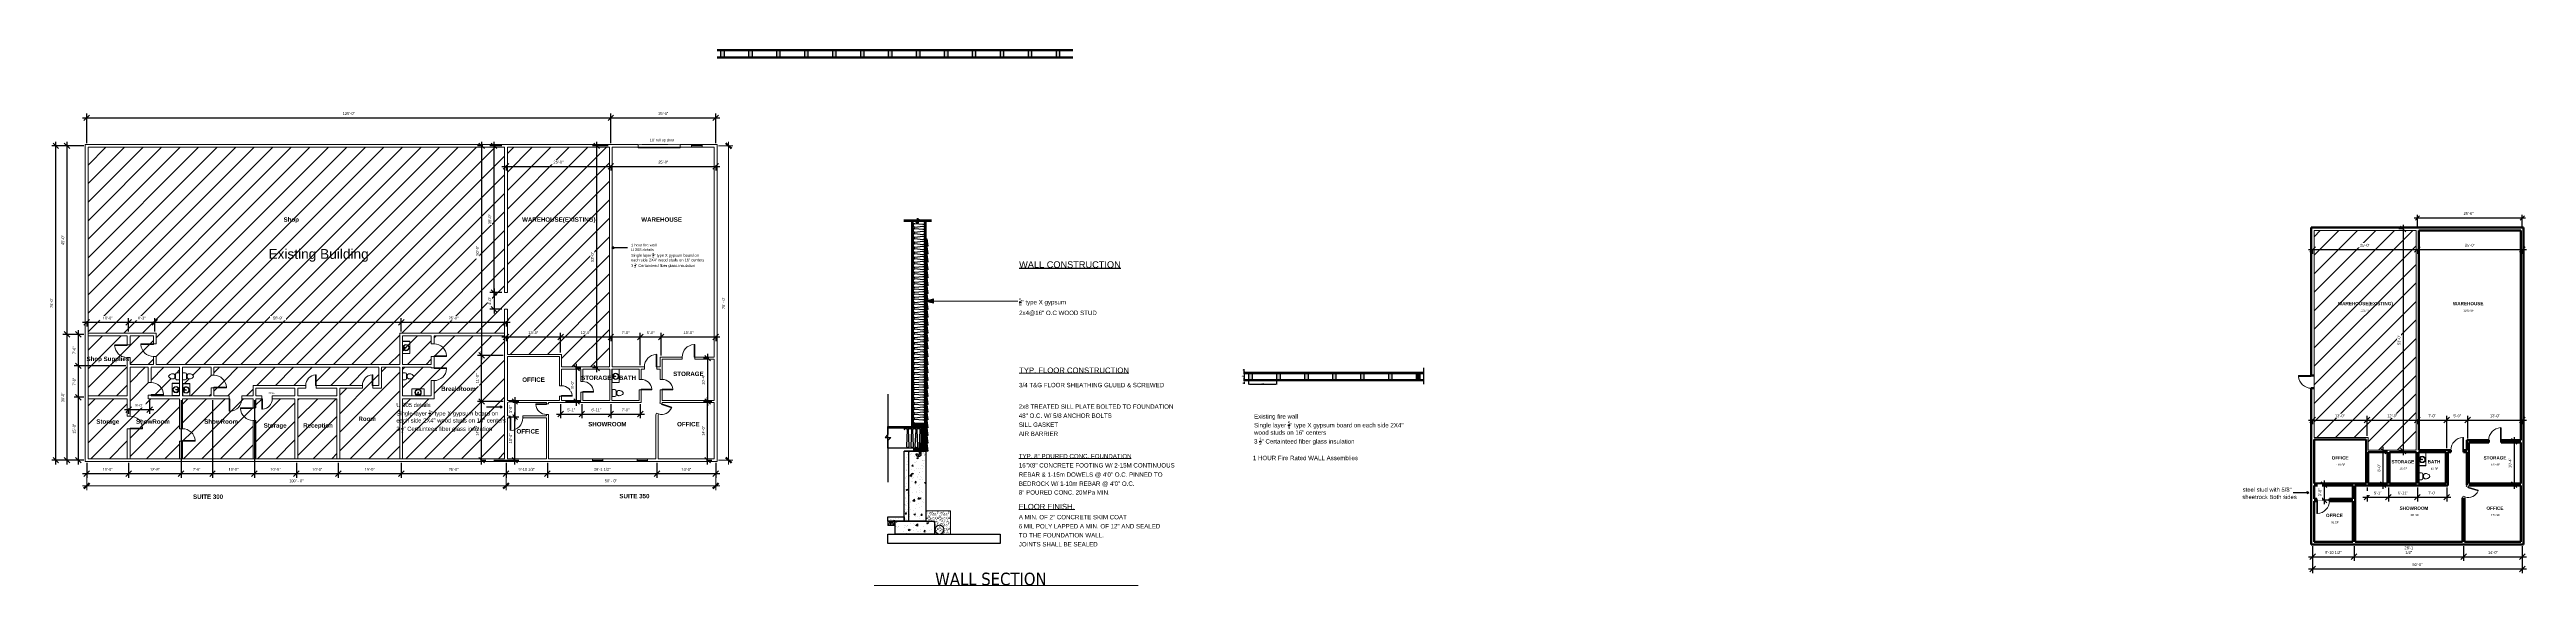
# Model space of a CAD drawing. Header units: inches. Extents: x -1597 to 5492, y -569 to 966.
import ezdxf

# ---------------------------------------------------------------- set-up
doc = ezdxf.new("R2010")
doc.units = ezdxf.units.IN
doc.header["$MEASUREMENT"] = 0
doc.linetypes.add('ACAD_ISO02W100', pattern=[15, 12, -3])
for name, color, linetype, lineweight in [('A-ANNO-DIMS', 211, 'Continuous', 9), ('A-ANNO-DIMS-128', 211, 'Continuous', 9), ('A-AREA-IDEN', 2, 'Continuous', 9), ('A-DETL-GENF', 92, 'Continuous', 9), ('A-DETL-THIN', 151, 'Continuous', 9), ('A-DOOR', 31, 'Continuous', 13), ('A-GLAZ', 151, 'Continuous', 13), ('A-WALL', 113, 'Continuous', 13), ('G-ANNO-TEXT', 231, 'Continuous', 9), ('P-SANR-FIXT', 6, 'Continuous', 9), ('Q-CASE', 31, 'Continuous', 9)]:
    doc.layers.add(name, color=color, linetype=linetype, lineweight=lineweight)
doc.layers.add('PDF3_Geometry', color=7, linetype='Continuous')
doc.layers.add('PDF3_Text', color=7, linetype='Continuous')
doc.layers.add('PDF3_Solid Fills', color=7, linetype='Continuous', true_color=0xffffff)
doc.styles.add('Arial', font='arial.ttf', dxfattribs={"height": 8})
doc.styles.add('Arial_1', font='arial.ttf', dxfattribs={"height": 7.559055})
doc.styles.add('Arial_2', font='arial.ttf', dxfattribs={"height": 16})
doc.styles.add('Arial_3', font='arial.ttf', dxfattribs={"height": 4})
doc.styles.add('Arial_B', font='arialbd.ttf', dxfattribs={"height": 12.598425})
doc.styles.add('PDF Arial', font='arial.ttf')
doc.styles.add('PDF Tahoma', font='tahoma.ttf')
doc.dimstyles.new('cad-block.com', dxfattribs={"dimtxt": 2.5, "dimasz": 2.5, "dimexe": 1.25, "dimexo": 0.625, "dimtad": 1, "dimlfac": 0.2, "dimlunit": 4, "dimtxsty": 'Standard', "dimcen": 2.5, "dimadec": 0, "dimazin": 0, "dimtfac": 1, "dimtmove": 0, "dimatfit": 3, "dimfxl": 1, "dimarcsym": 0})
doc.dimstyles.new('Linear_-_3_32__Arial', dxfattribs={"dimscale": 12, "dimtxt": 8.162075, "dimasz": 1.333333, "dimexe": 1, "dimexo": 0.666667, "dimgap": 0.666667, "dimtad": 1, "dimdec": 5, "dimrnd": 0.03125, "dimzin": 1, "dimdsep": 46, "dimlunit": 4, "dimtxsty": 'Arial', "dimblk1": 'OBLIQUE', "dimblk2": 'OBLIQUE', "dimsah": 1, "dimcen": 0.09, "dimdle": 1, "dimazin": 0, "dimtfac": 1, "dimtdec": 4, "dimtix": 1, "dimtmove": 0, "dimatfit": 3, "dimfxl": 1, "dimtvp": 1, "dimtfill": 1, "dimfrac": 2, "dimtolj": 1, "dimtzin": 0, "dimarcsym": 2})
doc.dimstyles.new('Linear_-_3_32__Arial_1', dxfattribs={"dimscale": 12, "dimtxt": 6.121556, "dimasz": 1, "dimexe": 0.75, "dimexo": 0.5, "dimgap": 0.5, "dimtad": 1, "dimdec": 5, "dimrnd": 0.03125, "dimzin": 1, "dimdsep": 46, "dimlunit": 4, "dimtxsty": 'Arial', "dimblk1": 'OBLIQUE', "dimblk2": 'OBLIQUE', "dimsah": 1, "dimcen": 0.09, "dimdle": 0.75, "dimazin": 0, "dimtfac": 1, "dimtdec": 4, "dimtix": 1, "dimtmove": 1, "dimatfit": 3, "dimfxl": 1, "dimtvp": 1, "dimtfill": 1, "dimfrac": 2, "dimtolj": 1, "dimtzin": 0, "dimarcsym": 2})

msp = doc.modelspace()

# ---------------------------------------------------------------- texts
at = {"layer": 'A-AREA-IDEN', "attachment_point": 1}
for s, insert, char_height, width, style in [('Shop', (-926.679032, 485.681957), 12.5984252, 52.924, 'Arial_B'), ('WAREHOUSE', (96.916306, 485.681957), 12.5984252, 139.784, 'Arial_B'), ('1237 SF', (5017.173773, 221.68945), 5.6692913, 36.966, 'Arial_1'), ('WAREHOUSE', (5281.474534, 243.44607), 9.4488189, 104.838, 'Arial_B'), ('1245 SF', (5311.240176, 221.68945), 5.6692913, 36.966, 'Arial_1'), ('OFFICE', (-243.650884, 27.138029), 12.5984252, 77.972, 'Arial_B'), ('Reception', (-870.702338, -103.993915), 12.5984252, 102.616, 'Arial_B'), ('Room', (-712.535425, -84.76632), 12.5984252, 60.196, 'Arial_B'), ('SHOWROOM', (-54.81407, -100.235549), 12.5984252, 132.512, 'Arial_B'), ('OFFICE', (4934.53254, -198.299958), 9.4488189, 58.479, 'Arial_B'), ('130 SF', (4947.422592, -220.056578), 5.6692913, 31.512, 'Arial_1'), ('49 SF', (5218.322654, -231.308986), 5.6692913, 26.058, 'Arial_1'), ('SHOWROOM', (5128.994552, -342.471437), 9.4488189, 99.384, 'Arial_B'), ('OFFICE', (5377.59611, -342.471437), 9.4488189, 58.479, 'Arial_B'), ('91 SF', (4933.298277, -384.857427), 5.6692913, 26.058, 'Arial_1'), ('381 SF', (5158.760194, -364.228057), 5.6692913, 31.512, 'Arial_1'), ('179 SF', (5390.486161, -364.228057), 5.6692913, 31.512, 'Arial_1')]:
    msp.add_mtext(s, dxfattribs=dict(at, insert=insert, char_height=char_height, width=width, style=style))
at = {"layer": 'G-ANNO-TEXT', "color": 7, "attachment_point": 1, "style": 'Arial_2'}
for s, insert, char_height, width in [('Existing Building', (-970.047247, 394.914513), 28, 334.26520751), ('sheetrock Both sides', (4678.932979, -309.03816), 12, 222.92097465), ('\\A1;steel stud with {\\H1x;5/8}"', (4679.932979, -288.03816), 12, 198.364)]:
    msp.add_mtext(s, dxfattribs=dict(at, insert=insert, char_height=char_height, width=width))
at = {"layer": 'PDF3_Text', "attachment_point": 7}
for s, insert, char_height, style in [('WALL CONSTRUCTION', (1178.275706, 340.771546), 18.82756546, 'PDF Arial'), ('\\A1;{\\H0.7x;\\C7;\\S5/8;\\H1.42857x;" type X gypsum}', (1178.275706, 232.232008), 12.5827789, 'PDF Arial'), ('2x4@16" O.C WOOD STUD', (1178.275706, 203.346979), 12.5827789, 'PDF Arial'), ('TYP. FLOOR CONSTRUCTION', (1178.275706, 39.621838), 15.75177511, 'PDF Arial'), ('3/4 T&G FLOOR SHEATHING GLUED & SCREWED', (1178.275706, -1.021593), 12.5827789, 'PDF Arial'), ('2x8 TREATED SILL PLATE BOLTED TO FOUNDATION', (1177.382006, -62.684474), 12.5827789, 'PDF Arial'), ('AIR BARRIER', (1177.382006, -140.418849), 12.5827789, 'PDF Arial'), ('48" O.C. W/ 5/8 ANCHOR BOLTS', (1177.382006, -88.646638), 12.5827789, 'PDF Arial'), ('SILL GASKET', (1177.382006, -114.507391), 12.5827789, 'PDF Arial'), ('TYP. 8" POURED CONC. FOUNDATION', (1177.382006, -204.741764), 12.5827789, 'PDF Arial'), ('1 HOUR Fire Rated WALL Assemblies', (1847.242512, -209.906591), 12.5827789, 'PDF Arial'), ('16"X8" CONCRETE FOOTING W/ 2-15M CONTINUOUS', (1177.382006, -230.872949), 12.5827789, 'PDF Arial'), ('REBAR & 1-15m DOWELS @ 4\'0" O.C. PINNED TO', (1177.382006, -259.809477), 12.5827789, 'PDF Arial'), ('BEDROCK W/ 1-10m REBAR @ 4\'0" O.C.', (1177.382006, -285.720935), 12.5827789, 'PDF Arial'), ('8" POURED CONC. 20MPa MIN.', (1177.382006, -308.387597), 12.5827789, 'PDF Arial'), ('FLOOR FINISH.', (1177.382006, -350.838013), 15.75177511, 'PDF Arial'), ('A MIN. OF 2" CONCRETE SKIM COAT', (1177.382006, -379.220932), 12.5827789, 'PDF Arial'), ('TO THE FOUNDATION WALL.', (1177.382006, -431.043849), 12.5827789, 'PDF Arial'), ('6 MIL POLY LAPPED A MIN. OF 12" AND SEALED', (1177.382006, -405.352117), 12.5827789, 'PDF Arial'), ('JOINTS SHALL BE SEALED', (1177.382006, -456.955307), 12.5827789, 'PDF Arial'), ('WALL SECTION', (937.978993, -568.574571), 36, 'PDF Tahoma')]:
    msp.add_mtext(s, dxfattribs=dict(at, insert=insert, char_height=char_height, style=style))
at = {"layer": 'PDF3_Text', "insert": (1850.601171, -166.363057), "char_height": 12.582778898, "attachment_point": 7, "style": 'PDF Arial'}
msp.add_mtext_dynamic_manual_height_columns('\\A1;Existing fire wall\\PSingle layer {\\H0.7x;\\S5/8;\\H1.42857x;" type X gypsum board on each side 2X4" wood studs on 16" centers \\P3 \\H0.7x;\\S1/2;\\H1.42857x;" Certainteed fiber glass insulation}', width=432.79439695, gutter_width=1, heights=[0], dxfattribs=at)

# ---------------------------------------------------------------- blocks, each defined once
blk = doc.blocks.new('Single-Flush - 36_ x 84_-356575-FloorPlan')
at = {"layer": 'A-DOOR', "lineweight": 20}
for p, q in [((16, 3), (16, 39)), ((18, 39), (16, 39)), ((18, 3), (16, 3)), ((18, 3), (18, 39))]:
    blk.add_line(p, q, dxfattribs=at)
at = {"layer": 'A-DOOR', "lineweight": 9}
blk.add_arc((18, 3), 36.1, 93.17885, 180, dxfattribs=at)
blk = doc.blocks.new('Single-Flush - 30_ x 80_-356619-FloorPlan')
at = {"layer": 'A-DOOR', "lineweight": 20}
for p, q in [((13, 3), (13, 33)), ((15, 33), (13, 33)), ((15, 3), (13, 3)), ((15, 3), (15, 33))]:
    blk.add_line(p, q, dxfattribs=at)
at = {"layer": 'A-DOOR', "lineweight": 9}
blk.add_arc((15, 3), 30.1, 93.81407, 180, dxfattribs=at)
blk = doc.blocks.new('Single-Flush - 30_ x 80_-356769-FloorPlan')
at = {"layer": 'A-DOOR', "lineweight": 20}
for p, q in [((13, -3), (13, -33)), ((15, -3), (13, -3)), ((15, -33), (13, -33)), ((15, -3), (15, -33))]:
    blk.add_line(p, q, dxfattribs=at)
at = {"layer": 'A-DOOR', "lineweight": 9}
blk.add_arc((15, -3), 30.1, 180, 266.18593, dxfattribs=at)
blk = doc.blocks.new('Window-Double-Hung - 30_ x 46_-356951-FloorPlan')
at = {"layer": 'A-GLAZ', "lineweight": 20}
for p, q in [((-15, 4), (-15, -4)), ((-15, 3.5), (-12, 3.5)), ((-15, 0), (-13.75, 0)), ((-13.75, 3.5), (-13.75, 0)), ((-13.75, 1.75), (-12, 1.75)), ((-12, 3.5), (-12, 1.75)), ((12, 3.5), (15, 3.5)), ((12, 3.5), (12, 1.75)), ((13.75, 1.75), (12, 1.75)), ((13.75, 3.5), (13.75, 0)), ((13.75, 0), (15, 0)), ((15, -4), (15, 4))]:
    blk.add_line(p, q, dxfattribs=at)
at = {"layer": 'A-GLAZ'}
for p, q in [((15, 4), (-15, 4)), ((-15, -4), (15, -4))]:
    blk.add_line(p, q, dxfattribs=at)
at = {"layer": 'A-GLAZ', "lineweight": 9}
for p, q in [((-13.75, 0), (13.75, 0)), ((-12, 3.5), (12, 3.5))]:
    blk.add_line(p, q, dxfattribs=at)
at = {"layer": 'A-GLAZ', "lineweight": 30}
blk.add_line((-12, 2.625), (12, 2.625), dxfattribs=at)
blk = doc.blocks.new('Window-Double-Hung - 30_ x 46_-357040-FloorPlan')
at = {"layer": 'A-GLAZ', "lineweight": 20}
for p, q in [((-15, 3), (-15, -3)), ((-15, 2.5), (-12, 2.5)), ((-13.75, 2.5), (-13.75, -1)), ((-13.75, 0.75), (-12, 0.75)), ((-12, 2.5), (-12, 0.75)), ((12, 2.5), (15, 2.5)), ((12, 2.5), (12, 0.75)), ((13.75, 0.75), (12, 0.75)), ((13.75, 2.5), (13.75, -1)), ((15, -3), (15, 3)), ((-15, -1), (-13.75, -1)), ((13.75, -1), (15, -1))]:
    blk.add_line(p, q, dxfattribs=at)
at = {"layer": 'A-GLAZ'}
for p, q in [((15, 3), (-15, 3)), ((-15, -3), (15, -3))]:
    blk.add_line(p, q, dxfattribs=at)
at = {"layer": 'A-GLAZ', "lineweight": 9}
for p, q in [((-12, 2.5), (12, 2.5)), ((-13.75, -1), (13.75, -1))]:
    blk.add_line(p, q, dxfattribs=at)
at = {"layer": 'A-GLAZ', "lineweight": 30}
blk.add_line((-12, 1.625), (12, 1.625), dxfattribs=at)
blk = doc.blocks.new('TR_Countertop_w_sink_4838 - 21_ Deep-361769-FloorPlan')
at = {"layer": 'Q-CASE'}
for p, q in [((-4.9, 24), (-43.9, 24)), ((-43.9, 24), (-43.9, 3)), ((-43.9, 3.7), (-4.9, 3.7)), ((-43.2, 3.7), (-43.2, 24)), ((-5.7, 3.7), (-5.7, 24)), ((-4.9, 3), (-4.9, 24))]:
    blk.add_line(p, q, dxfattribs=at)
blk = doc.blocks.new('Sink-Round-Variable - 7_ Deep-361737-FloorPlan')
at = {"layer": 'P-SANR-FIXT'}
for p, q in [((3.4, 8.6), (0.3, 8.6)), ((3.4, 5.4), (3.4, 9.4)), ((4.2, 5.4), (4.2, 9.4)), ((4.2, 8.4), (7.4, 8.4))]:
    blk.add_line(p, q, dxfattribs=at)
for centre, radius, start, end in [((3.8, 3.4), 9, 90, 270), ((3.8, 3.4), 7.75, 161.86871, 20.02955), ((0.3, 4.6), 4, 90, 163.10768), ((1.8, 9.4), 0.5, 360, 180), ((1.8, 9.4), 0.5, 180, 0), ((3.8, 3.4), 0.875, 90, 270), ((3.8, 9.4), 0.375, 0, 180), ((3.8, 5.4), 0.375, 180, 360), ((3.8, 3.4), 9, 270, 90), ((3.8, 3.4), 0.875, 270, 90), ((5.8, 9.4), 0.5, 360, 180), ((5.8, 9.4), 0.5, 180, 360), ((7.4, 4.4), 4, 24.43137, 90)]:
    blk.add_arc(centre, radius, start, end, dxfattribs=at)
blk = doc.blocks.new('ADA_Tank_Toilet_4266 - Toilet-Domestic-3D-363849-FloorPlan')
at = {"layer": 'P-SANR-FIXT'}
for p, q in [((-10, 19.5), (10, 19.5)), ((-10, 11.7), (-10, 19.5)), ((-7.4, 1), (-7.5, 0)), ((-7.5, 0), (-7.3, -2)), ((-7.2, 2), (-7.4, 1)), ((-7, 3), (-7.2, 2)), ((-6.4, 4), (-7, 3)), ((-5.2, 5), (-6.4, 4)), ((6.2, 8), (-6.3, 8)), ((-4.9, 8), (-5.2, 5)), ((-3.8, 5.5), (-5.2, 5)), ((-1, 6), (-3.8, 5.5)), ((1, 6), (-1, 6)), ((3.8, 5.5), (1, 6)), ((5.2, 5), (3.8, 5.5)), ((4.9, 8), (5.2, 5)), ((6.4, 4), (5.2, 5)), ((7, 3), (6.4, 4)), ((7.2, 2), (7, 3)), ((7.4, 1), (7.2, 2)), ((7.3, -2), (7.5, 0)), ((7.5, 0), (7.4, 1)), ((10, 19.5), (10, 11.7)), ((-7.3, -2), (-6.8, -4)), ((-6.8, -4), (-6.1, -6)), ((-6.1, -6), (-5.1, -8)), ((-5.1, -8), (-3.7, -10)), ((-3.7, -10), (-2.7, -11)), ((-2.7, -11), (-1.9, -11.5)), ((-1.9, -11.5), (-0.5, -12)), ((-0.5, -12), (0.5, -12)), ((0.5, -12), (1.9, -11.5)), ((1.9, -11.5), (2.7, -11)), ((2.7, -11), (3.7, -10)), ((3.7, -10), (5.1, -8)), ((5.1, -8), (6.1, -6)), ((6.1, -6), (6.8, -4)), ((6.8, -4), (7.3, -2))]:
    blk.add_line(p, q, dxfattribs=at)
for centre, start, end in [((-6.3, 11.7), 180, 270), ((6.2, 11.7), 270, 360)]:
    blk.add_arc(centre, 3.73, start, end, dxfattribs=at)
blk = doc.blocks.new('ADA_Tank_Toilet_4266 - Toilet-Domestic-3D-V1-FloorPlan')
at = {"layer": 'P-SANR-FIXT'}
for p, q in [((-10, 11.7), (-10, 19.5)), ((-7.4, 1), (-7.5, 0)), ((-7.5, 0), (-7.3, -2)), ((-7.2, 2), (-7.4, 1)), ((-7, 3), (-7.2, 2)), ((-6.4, 4), (-7, 3)), ((-5.2, 5), (-6.4, 4)), ((6.2, 8), (-6.3, 8)), ((-4.9, 8), (-5.2, 5)), ((-3.8, 5.5), (-5.2, 5)), ((-1, 6), (-3.8, 5.5)), ((1, 6), (-1, 6)), ((3.8, 5.5), (1, 6)), ((5.2, 5), (3.8, 5.5)), ((4.9, 8), (5.2, 5)), ((6.4, 4), (5.2, 5)), ((7, 3), (6.4, 4)), ((7.2, 2), (7, 3)), ((7.4, 1), (7.2, 2)), ((7.3, -2), (7.5, 0)), ((7.5, 0), (7.4, 1)), ((10, 19.5), (10, 11.7)), ((-7.3, -2), (-6.8, -4)), ((-6.8, -4), (-6.1, -6)), ((-6.1, -6), (-5.1, -8)), ((-5.1, -8), (-3.7, -10)), ((-3.7, -10), (-2.7, -11)), ((-2.7, -11), (-1.9, -11.5)), ((-1.9, -11.5), (-0.5, -12)), ((-0.5, -12), (0.5, -12)), ((0.5, -12), (1.9, -11.5)), ((1.9, -11.5), (2.7, -11)), ((2.7, -11), (3.7, -10)), ((3.7, -10), (5.1, -8)), ((5.1, -8), (6.1, -6)), ((6.1, -6), (6.8, -4)), ((6.8, -4), (7.3, -2))]:
    blk.add_line(p, q, dxfattribs=at)
for centre, start, end in [((-6.3, 11.7), 180, 270), ((6.2, 11.7), 270, 360)]:
    blk.add_arc(centre, 3.73, start, end, dxfattribs=at)
blk = doc.blocks.new('TR_Countertop_w_sink_4838 - 21_ Deep-368178-FloorPlan')
at = {"layer": 'Q-CASE'}
for p, q in [((-8.7, 25), (-43.9, 25)), ((-43.9, 25), (-43.9, 4)), ((-43.9, 4.8), (-8.7, 4.8)), ((-43.2, 4.8), (-43.2, 25)), ((-9.5, 4.8), (-9.5, 25)), ((-8.7, 4), (-8.7, 25))]:
    blk.add_line(p, q, dxfattribs=at)
blk = doc.blocks.new('TR_Countertop_w_sink_4838 - 21_ Deep-368207-FloorPlan')
at = {"layer": 'Q-CASE'}
for p, q in [((-8.5, 25), (-43.9, 25)), ((-43.9, 25), (-43.9, 4)), ((-43.9, 4.8), (-8.5, 4.8)), ((-43.2, 4.8), (-43.2, 25))]:
    blk.add_line(p, q, dxfattribs=at)
blk = doc.blocks.new('Single-Flush - 36_ x 84_-357202-FloorPlan')
at = {"layer": 'A-DOOR', "lineweight": 20}
for p, q in [((16, 4), (16, 40)), ((18, 40), (16, 40)), ((18, 4), (16, 4)), ((18, 4), (18, 40))]:
    blk.add_line(p, q, dxfattribs=at)
at = {"layer": 'A-DOOR', "lineweight": 9}
blk.add_arc((18, 4), 36.1, 93.17885, 180, dxfattribs=at)
blk = doc.blocks.new('Single-Flush - 36_ x 84_-368512-FloorPlan')
at = {"layer": 'A-DOOR', "lineweight": 20}
for p, q in [((16, -4), (16, -40)), ((18, -4), (16, -4)), ((18, -40), (16, -40)), ((18, -4), (18, -40))]:
    blk.add_line(p, q, dxfattribs=at)
at = {"layer": 'A-DOOR', "lineweight": 9}
blk.add_arc((18, -4), 36.1, 180, 266.82115, dxfattribs=at)
blk = doc.blocks.new('TR_Countertop_w_sink_4838 - 21_ Deep-368657-FloorPlan')
at = {"layer": 'Q-CASE'}
for p, q in [((-8.5, 25), (-43.9, 25)), ((-43.9, 25), (-43.9, 4)), ((-43.9, 4.8), (-8.5, 4.8)), ((-43.2, 4.8), (-43.2, 25))]:
    blk.add_line(p, q, dxfattribs=at)
blk = doc.blocks.new('Single-Flush - 30_ x 80_-369115-FloorPlan')
at = {"layer": 'A-DOOR', "lineweight": 20}
for p, q in [((13, 4), (13, 34)), ((15, 34), (13, 34)), ((15, 4), (13, 4)), ((15, 4), (15, 34))]:
    blk.add_line(p, q, dxfattribs=at)
at = {"layer": 'A-DOOR', "lineweight": 9}
blk.add_arc((15, 4), 30.1, 93.81407, 180, dxfattribs=at)
blk = doc.blocks.new('_Oblique')
at = {"color": 0, "linetype": 'ByBlock', "lineweight": -2}
blk.add_line((-0.5, -0.5), (0.5, 0.5), dxfattribs=at)
blk = doc.blocks.new('DIMBLOCK1-FloorPlan')
at = {"layer": 'A-ANNO-DIMS', "color": 0, "lineweight": -2, "transparency": 16777216}
for p, q in [((-302.1, -248.2), (-159.6, -248.2)), ((-290.1, -217.6), (-290.1, -260.2)), ((-171.6, -217.6), (-171.6, -260.2))]:
    blk.add_line(p, q, dxfattribs=at)
at = {"layer": 'A-ANNO-DIMS', "color": 0, "lineweight": -2, "transparency": 16777216, "xscale": 16, "yscale": 16, "zscale": 16, "rotation": 180}
blk.add_blockref('_Oblique', (-290.1, -248.2), dxfattribs=at)
at = {"layer": 'A-ANNO-DIMS', "color": 0, "lineweight": -2, "transparency": 16777216, "xscale": 16, "yscale": 16, "zscale": 16}
blk.add_blockref('_Oblique', (-171.6, -248.2), dxfattribs=at)
at = {"layer": 'A-ANNO-DIMS', "color": 0, "transparency": 16777216, "insert": (-230.9, -236.1), "char_height": 8, "width": 63.89, "attachment_point": 5, "style": 'Arial', "bg_fill": 3, "box_fill_scale": 1.25, "bg_fill_color": 256, "bg_fill_true_color": 13158600, "bg_fill_transparency": 0}
blk.add_mtext('\\A1;9\'-10 1/2"', dxfattribs=at)
at = {"layer": 'Defpoints', "color": 0, "transparency": 16777216}
for p in [(-290.1, -209.6), (-171.6, -209.6), (-171.6, -248.2)]:
    blk.add_point(p, dxfattribs=at)
blk = doc.blocks.new('DIMBLOCK2-FloorPlan')
at = {"layer": 'A-ANNO-DIMS', "color": 0, "lineweight": -2, "transparency": 16777216}
for p, q in [((-298.1, -41.6), (-372, -41.6)), ((-360, -221.6), (-360, -29.6)), ((-363.3, -209.6), (-348, -209.6))]:
    blk.add_line(p, q, dxfattribs=at)
at = {"layer": 'Defpoints', "color": 0, "transparency": 16777216}
for p in [(-360, -41.6), (-290.1, -41.6), (-371.3, -209.6)]:
    blk.add_point(p, dxfattribs=at)
at = {"layer": 'A-ANNO-DIMS', "color": 0, "lineweight": -2, "transparency": 16777216, "xscale": 16, "yscale": 16, "zscale": 16}
for p, rotation in [((-360, -41.6), 90), ((-360, -209.6), 270)]:
    blk.add_blockref('_Oblique', p, dxfattribs=dict(at, rotation=rotation))
at = {"layer": 'A-ANNO-DIMS', "color": 0, "transparency": 16777216, "insert": (-372.1, -125.6), "char_height": 8, "width": 41.589, "attachment_point": 5, "rotation": 90, "style": 'Arial', "bg_fill": 3, "box_fill_scale": 1.25, "bg_fill_color": 256, "bg_fill_true_color": 13158600, "bg_fill_transparency": 0}
blk.add_mtext('\\A1;14\'-0"', dxfattribs=at)
blk = doc.blocks.new('DIMBLOCK3-FloorPlan')
at = {"layer": 'A-ANNO-DIMS', "color": 0, "lineweight": -2, "transparency": 16777216}
for p, q in [((-298.1, 90.4), (-372, 90.4)), ((-360, -53.6), (-360, 102.4)), ((-298.1, -41.6), (-372, -41.6))]:
    blk.add_line(p, q, dxfattribs=at)
at = {"layer": 'Defpoints', "color": 0, "transparency": 16777216}
for p in [(-360, 90.4), (-290.1, 90.4), (-290.1, -41.6)]:
    blk.add_point(p, dxfattribs=at)
at = {"layer": 'A-ANNO-DIMS', "color": 0, "lineweight": -2, "transparency": 16777216, "xscale": 16, "yscale": 16, "zscale": 16}
for p, rotation in [((-360, 90.4), 90), ((-360, -41.6), 270)]:
    blk.add_blockref('_Oblique', p, dxfattribs=dict(at, rotation=rotation))
at = {"layer": 'A-ANNO-DIMS', "color": 0, "transparency": 16777216, "insert": (-372.1, 24.4), "char_height": 8, "width": 41.589, "attachment_point": 5, "rotation": 90, "style": 'Arial', "bg_fill": 3, "box_fill_scale": 1.25, "bg_fill_color": 256, "bg_fill_true_color": 13158600, "bg_fill_transparency": 0}
blk.add_mtext('\\A1;11\'-0"', dxfattribs=at)
blk = doc.blocks.new('DIMBLOCK4-FloorPlan')
at = {"layer": 'A-ANNO-DIMS', "color": 0, "lineweight": -2, "transparency": 16777216}
for p, q in [((-302.1, 143.2), (-122.1, 143.2)), ((-290.1, 146.5), (-290.1, 131.2)), ((-134.1, 98.4), (-134.1, 155.2))]:
    blk.add_line(p, q, dxfattribs=at)
at = {"layer": 'Defpoints', "color": 0, "transparency": 16777216}
for p in [(-290.1, 154.5), (-134.1, 143.2), (-134.1, 90.4)]:
    blk.add_point(p, dxfattribs=at)
at = {"layer": 'A-ANNO-DIMS', "color": 0, "lineweight": -2, "transparency": 16777216, "xscale": 16, "yscale": 16, "zscale": 16, "rotation": 180}
blk.add_blockref('_Oblique', (-290.1, 143.2), dxfattribs=at)
at = {"layer": 'A-ANNO-DIMS', "color": 0, "lineweight": -2, "transparency": 16777216, "xscale": 16, "yscale": 16, "zscale": 16}
blk.add_blockref('_Oblique', (-134.1, 143.2), dxfattribs=at)
at = {"layer": 'A-ANNO-DIMS', "color": 0, "transparency": 16777216, "insert": (-212.1, 155.3), "char_height": 8, "width": 41.589, "attachment_point": 5, "style": 'Arial', "bg_fill": 3, "box_fill_scale": 1.25, "bg_fill_color": 256, "bg_fill_true_color": 13158600, "bg_fill_transparency": 0}
blk.add_mtext('\\A1;13\'-0"', dxfattribs=at)
blk = doc.blocks.new('DIMBLOCK5-FloorPlan')
at = {"layer": 'A-ANNO-DIMS', "color": 0, "lineweight": -2, "transparency": 16777216}
for p, q in [((-91.6, 54.4), (-76.3, 54.4)), ((-88.3, -53.6), (-88.3, 66.4)), ((-91.6, -41.6), (-76.3, -41.6))]:
    blk.add_line(p, q, dxfattribs=at)
at = {"layer": 'A-ANNO-DIMS', "color": 0, "lineweight": -2, "transparency": 16777216, "xscale": 16, "yscale": 16, "zscale": 16}
for p, rotation in [((-88.3, 54.4), 90), ((-88.3, -41.6), 270)]:
    blk.add_blockref('_Oblique', p, dxfattribs=dict(at, rotation=rotation))
at = {"layer": 'A-ANNO-DIMS', "color": 0, "transparency": 16777216, "insert": (-100.3, 6.4), "char_height": 8, "width": 34.205, "attachment_point": 5, "rotation": 90, "style": 'Arial', "bg_fill": 3, "box_fill_scale": 1.25, "bg_fill_color": 256, "bg_fill_true_color": 13158600, "bg_fill_transparency": 0}
blk.add_mtext('\\A1;8\'-0"', dxfattribs=at)
at = {"layer": 'Defpoints', "color": 0, "transparency": 16777216}
for p in [(-99.6, 54.4), (-88.3, 54.4), (-99.6, -41.6)]:
    blk.add_point(p, dxfattribs=at)
blk = doc.blocks.new('DIMBLOCK6-FloorPlan')
at = {"layer": 'A-ANNO-DIMS', "color": 0, "lineweight": -2, "transparency": 16777216}
for p, q in [((141.9, 143.2), (321.9, 143.2)), ((153.9, 90.4), (153.9, 155.2)), ((309.9, 146.5), (309.9, 131.2))]:
    blk.add_line(p, q, dxfattribs=at)
at = {"layer": 'Defpoints', "color": 0, "transparency": 16777216}
for p in [(309.9, 154.5), (309.9, 143.2), (153.9, 82.4)]:
    blk.add_point(p, dxfattribs=at)
at = {"layer": 'A-ANNO-DIMS', "color": 0, "lineweight": -2, "transparency": 16777216, "xscale": 16, "yscale": 16, "zscale": 16, "rotation": 180}
blk.add_blockref('_Oblique', (153.9, 143.2), dxfattribs=at)
at = {"layer": 'A-ANNO-DIMS', "color": 0, "lineweight": -2, "transparency": 16777216, "xscale": 16, "yscale": 16, "zscale": 16}
blk.add_blockref('_Oblique', (309.9, 143.2), dxfattribs=at)
at = {"layer": 'A-ANNO-DIMS', "color": 0, "transparency": 16777216, "insert": (231.9, 155.3), "char_height": 8, "width": 41.589, "attachment_point": 5, "style": 'Arial', "bg_fill": 3, "box_fill_scale": 1.25, "bg_fill_color": 256, "bg_fill_true_color": 13158600, "bg_fill_transparency": 0}
blk.add_mtext('\\A1;13\'-0"', dxfattribs=at)
blk = doc.blocks.new('DIMBLOCK7-FloorPlan')
at = {"layer": 'A-ANNO-DIMS', "color": 0, "lineweight": -2, "transparency": 16777216}
for p, q in [((129.9, -248.2), (321.9, -248.2)), ((141.9, -217.6), (141.9, -260.2)), ((309.9, -217.6), (309.9, -260.2))]:
    blk.add_line(p, q, dxfattribs=at)
at = {"layer": 'Defpoints', "color": 0, "transparency": 16777216}
for p in [(141.9, -209.6), (309.9, -209.6), (309.9, -248.2)]:
    blk.add_point(p, dxfattribs=at)
at = {"layer": 'A-ANNO-DIMS', "color": 0, "lineweight": -2, "transparency": 16777216, "xscale": 16, "yscale": 16, "zscale": 16, "rotation": 180}
blk.add_blockref('_Oblique', (141.9, -248.2), dxfattribs=at)
at = {"layer": 'A-ANNO-DIMS', "color": 0, "lineweight": -2, "transparency": 16777216, "xscale": 16, "yscale": 16, "zscale": 16}
blk.add_blockref('_Oblique', (309.9, -248.2), dxfattribs=at)
at = {"layer": 'A-ANNO-DIMS', "color": 0, "transparency": 16777216, "insert": (225.9, -236.2), "char_height": 8, "width": 41.589, "attachment_point": 5, "style": 'Arial', "bg_fill": 3, "box_fill_scale": 1.25, "bg_fill_color": 256, "bg_fill_true_color": 13158600, "bg_fill_transparency": 0}
blk.add_mtext('\\A1;14\'-0"', dxfattribs=at)
blk = doc.blocks.new('DIMBLOCK8-FloorPlan')
at = {"layer": 'A-ANNO-DIMS', "color": 0, "lineweight": -2, "transparency": 16777216}
for p, q in [((283.4, -41.6), (298.7, -41.6)), ((286.7, -221.6), (286.7, -29.6)), ((283.4, -209.6), (298.7, -209.6))]:
    blk.add_line(p, q, dxfattribs=at)
at = {"layer": 'Defpoints', "color": 0, "transparency": 16777216}
for p in [(275.4, -41.6), (286.7, -41.6), (275.4, -209.6)]:
    blk.add_point(p, dxfattribs=at)
at = {"layer": 'A-ANNO-DIMS', "color": 0, "lineweight": -2, "transparency": 16777216, "xscale": 16, "yscale": 16, "zscale": 16}
for p, rotation in [((286.7, -41.6), 90), ((286.7, -209.6), 270)]:
    blk.add_blockref('_Oblique', p, dxfattribs=dict(at, rotation=rotation))
at = {"layer": 'A-ANNO-DIMS', "color": 0, "transparency": 16777216, "insert": (274.6, -125.6), "char_height": 8, "width": 41.589, "attachment_point": 5, "rotation": 90, "style": 'Arial', "bg_fill": 3, "box_fill_scale": 1.25, "bg_fill_color": 256, "bg_fill_true_color": 13158600, "bg_fill_transparency": 0}
blk.add_mtext('\\A1;14\'-0"', dxfattribs=at)
blk = doc.blocks.new('DIMBLOCK9-FloorPlan')
at = {"layer": 'A-ANNO-DIMS', "color": 0, "lineweight": -2, "transparency": 16777216}
for p, q in [((-302.1, 631.7), (21.9, 631.7)), ((-290.1, 635), (-290.1, 619.7)), ((9.9, 635), (9.9, 619.7))]:
    blk.add_line(p, q, dxfattribs=at)
at = {"layer": 'Defpoints', "color": 0, "transparency": 16777216}
for p in [(-290.1, 643), (9.9, 643), (9.9, 631.7)]:
    blk.add_point(p, dxfattribs=at)
at = {"layer": 'A-ANNO-DIMS', "color": 0, "lineweight": -2, "transparency": 16777216, "xscale": 16, "yscale": 16, "zscale": 16, "rotation": 180}
blk.add_blockref('_Oblique', (-290.1, 631.7), dxfattribs=at)
at = {"layer": 'A-ANNO-DIMS', "color": 0, "lineweight": -2, "transparency": 16777216, "xscale": 16, "yscale": 16, "zscale": 16}
blk.add_blockref('_Oblique', (9.9, 631.7), dxfattribs=at)
at = {"layer": 'A-ANNO-DIMS', "color": 0, "transparency": 16777216, "insert": (-140.1, 643.8), "char_height": 8, "width": 41.589, "attachment_point": 5, "style": 'Arial', "bg_fill": 3, "box_fill_scale": 1.25, "bg_fill_color": 256, "bg_fill_true_color": 13158600, "bg_fill_transparency": 0}
blk.add_mtext('\\A1;25\'-0"', dxfattribs=at)
blk = doc.blocks.new('DIMBLOCK10-FloorPlan')
at = {"layer": 'A-ANNO-DIMS', "color": 0, "lineweight": -2, "transparency": 16777216}
for p, q in [((-2.1, 631.7), (321.9, 631.7)), ((9.9, 635), (9.9, 619.7)), ((309.9, 635), (309.9, 619.7))]:
    blk.add_line(p, q, dxfattribs=at)
at = {"layer": 'Defpoints', "color": 0, "transparency": 16777216}
for p in [(9.9, 643), (309.9, 643), (309.9, 631.7)]:
    blk.add_point(p, dxfattribs=at)
at = {"layer": 'A-ANNO-DIMS', "color": 0, "lineweight": -2, "transparency": 16777216, "xscale": 16, "yscale": 16, "zscale": 16, "rotation": 180}
blk.add_blockref('_Oblique', (9.9, 631.7), dxfattribs=at)
at = {"layer": 'A-ANNO-DIMS', "color": 0, "lineweight": -2, "transparency": 16777216, "xscale": 16, "yscale": 16, "zscale": 16}
blk.add_blockref('_Oblique', (309.9, 631.7), dxfattribs=at)
at = {"layer": 'A-ANNO-DIMS', "color": 0, "transparency": 16777216, "insert": (159.9, 643.8), "char_height": 8, "width": 41.589, "attachment_point": 5, "style": 'Arial', "bg_fill": 3, "box_fill_scale": 1.25, "bg_fill_color": 256, "bg_fill_true_color": 13158600, "bg_fill_transparency": 0}
blk.add_mtext('\\A1;25\'-0"', dxfattribs=at)
blk = doc.blocks.new('DIMBLOCK11-FloorPlan')
at = {"layer": 'A-ANNO-DIMS', "color": 0, "lineweight": -2, "transparency": 16777216}
for p, q in [((1.9, 690.4), (-43, 690.4)), ((-31, 702.4), (-31, 42.4)), ((-27.6, 54.4), (-43, 54.4))]:
    blk.add_line(p, q, dxfattribs=at)
at = {"layer": 'Defpoints', "color": 0, "transparency": 16777216}
for p in [(9.9, 690.4), (-31, 54.4), (-19.6, 54.4)]:
    blk.add_point(p, dxfattribs=at)
at = {"layer": 'A-ANNO-DIMS', "color": 0, "lineweight": -2, "transparency": 16777216, "xscale": 16, "yscale": 16, "zscale": 16}
for p, rotation in [((-31, 690.4), 90), ((-31, 54.4), 270)]:
    blk.add_blockref('_Oblique', p, dxfattribs=dict(at, rotation=rotation))
at = {"layer": 'A-ANNO-DIMS', "color": 0, "transparency": 16777216, "insert": (-43, 372.4), "char_height": 8, "width": 41.589, "attachment_point": 5, "rotation": 90, "style": 'Arial', "bg_fill": 3, "box_fill_scale": 1.25, "bg_fill_color": 256, "bg_fill_true_color": 13158600, "bg_fill_transparency": 0}
blk.add_mtext('\\A1;53\'-0"', dxfattribs=at)
blk = doc.blocks.new('DIMBLOCK12-FloorPlan')
at = {"layer": 'A-ANNO-DIMS-128', "transparency": 16777216}
for p, q in [((317.9, 690.4), (359, 690.4)), ((347, 690.4), (317.9, 690.4)), ((347, -221.6), (347, 702.4)), ((317.9, -209.6), (359, -209.6)), ((347, -209.6), (317.9, -209.6))]:
    blk.add_line(p, q, dxfattribs=at)
at = {"layer": 'A-ANNO-DIMS-128', "lineweight": 50, "transparency": 16777216}
for p, q in [((347, 690.4), (339, 698.4)), ((347, 690.4), (355, 682.4)), ((347, -209.6), (339, -201.6)), ((347, -209.6), (355, -217.6))]:
    blk.add_line(p, q, dxfattribs=at)
at = {"layer": 'A-ANNO-DIMS-128', "color": 0, "transparency": 16777216, "insert": (328.6, 223), "char_height": 8, "width": 41.589, "attachment_point": 1, "rotation": 90, "line_spacing_factor": 0.941778, "style": 'Arial', "bg_fill": 3, "box_fill_scale": 1.25, "bg_fill_color": 256, "bg_fill_true_color": 13158600, "bg_fill_transparency": 0}
blk.add_mtext('75\' - 0"', dxfattribs=at)
blk = doc.blocks.new('DIMBLOCK13-FloorPlan')
at = {"layer": 'A-ANNO-DIMS-128', "transparency": 16777216}
for p, q in [((-302.1, -283.1), (321.9, -283.1)), ((-290.1, -217.6), (-290.1, -295.1)), ((-290.1, -283.1), (-290.1, -217.6)), ((309.9, -217.6), (309.9, -295.1)), ((309.9, -283.1), (309.9, -217.6))]:
    blk.add_line(p, q, dxfattribs=at)
at = {"layer": 'A-ANNO-DIMS-128', "lineweight": 50, "transparency": 16777216}
for p, q in [((-290.1, -283.1), (-298.1, -291.1)), ((-290.1, -283.1), (-282.1, -275.1)), ((309.9, -283.1), (301.9, -291.1)), ((309.9, -283.1), (317.9, -275.1))]:
    blk.add_line(p, q, dxfattribs=at)
at = {"layer": 'A-ANNO-DIMS-128', "color": 0, "transparency": 16777216, "insert": (-7.4, -264.8), "char_height": 8, "width": 41.589, "attachment_point": 1, "line_spacing_factor": 0.941778, "style": 'Arial', "bg_fill": 3, "box_fill_scale": 1.25, "bg_fill_color": 256, "bg_fill_true_color": 13158600, "bg_fill_transparency": 0}
blk.add_mtext('50\' - 0"', dxfattribs=at)
blk = doc.blocks.new('DIMBLOCK14-FloorPlan')
at = {"layer": 'A-ANNO-DIMS', "color": 0, "lineweight": -2, "transparency": 16777216}
for p, q in [((81.9, 143.2), (165.9, 143.2)), ((93.9, 62.4), (93.9, 155.2)), ((153.9, 90.4), (153.9, 155.2))]:
    blk.add_line(p, q, dxfattribs=at)
at = {"layer": 'Defpoints', "color": 0, "transparency": 16777216}
for p in [(153.9, 82.4), (93.9, 54.4)]:
    blk.add_point(p, dxfattribs=at)
at = {"layer": 'A-ANNO-DIMS', "color": 0, "lineweight": -2, "transparency": 16777216, "xscale": 16, "yscale": 16, "zscale": 16, "rotation": 180}
blk.add_blockref('_Oblique', (93.9, 143.2), dxfattribs=at)
at = {"layer": 'A-ANNO-DIMS', "color": 0, "lineweight": -2, "transparency": 16777216, "xscale": 16, "yscale": 16, "zscale": 16}
blk.add_blockref('_Oblique', (153.9, 143.2), dxfattribs=at)
at = {"layer": 'A-ANNO-DIMS', "color": 0, "transparency": 16777216, "insert": (123.9, 155.3), "char_height": 8, "width": 34.205, "attachment_point": 5, "style": 'Arial', "bg_fill": 3, "box_fill_scale": 1.25, "bg_fill_color": 256, "bg_fill_true_color": 13158600, "bg_fill_transparency": 0}
blk.add_mtext('\\A1;5\'-0"', dxfattribs=at)
at = {"layer": 'Defpoints', "color": 0, "transparency": 16777216}
blk.add_point((153.9, 143.2), dxfattribs=at)
blk = doc.blocks.new('DIMBLOCK15-FloorPlan')
at = {"layer": 'A-ANNO-DIMS', "color": 0, "lineweight": -2, "transparency": 16777216}
for p, q in [((290, 82.4), (274.7, 82.4)), ((286.7, 94.4), (286.7, -53.6)), ((290, -41.6), (274.7, -41.6))]:
    blk.add_line(p, q, dxfattribs=at)
at = {"layer": 'Defpoints', "color": 0, "transparency": 16777216}
for p in [(298, 82.4), (286.7, -41.6), (298, -41.6)]:
    blk.add_point(p, dxfattribs=at)
at = {"layer": 'A-ANNO-DIMS', "color": 0, "lineweight": -2, "transparency": 16777216, "xscale": 16, "yscale": 16, "zscale": 16}
for p, rotation in [((286.7, 82.4), 90), ((286.7, -41.6), 270)]:
    blk.add_blockref('_Oblique', p, dxfattribs=dict(at, rotation=rotation))
at = {"layer": 'A-ANNO-DIMS', "color": 0, "transparency": 16777216, "insert": (274.6, 20.4), "char_height": 8, "width": 41.589, "attachment_point": 5, "rotation": 90, "style": 'Arial', "bg_fill": 3, "box_fill_scale": 1.25, "bg_fill_color": 256, "bg_fill_true_color": 13158600, "bg_fill_transparency": 0}
blk.add_mtext('\\A1;10\'-4"', dxfattribs=at)
blk = doc.blocks.new('DIMBLOCK16-FloorPlan')
at = {"layer": 'A-ANNO-DIMS', "color": 0, "lineweight": -2, "transparency": 16777216}
for p, q in [((-356.7, 690.4), (-372, 690.4)), ((-360, 702.4), (-360, 78.4)), ((-298.1, 90.4), (-372, 90.4))]:
    blk.add_line(p, q, dxfattribs=at)
at = {"layer": 'Defpoints', "color": 0, "transparency": 16777216}
for p in [(-348.7, 690.4), (-360, 90.4), (-290.1, 90.4)]:
    blk.add_point(p, dxfattribs=at)
at = {"layer": 'A-ANNO-DIMS', "color": 0, "lineweight": -2, "transparency": 16777216, "xscale": 16, "yscale": 16, "zscale": 16}
for p, rotation in [((-360, 690.4), 90), ((-360, 90.4), 270)]:
    blk.add_blockref('_Oblique', p, dxfattribs=dict(at, rotation=rotation))
at = {"layer": 'A-ANNO-DIMS', "color": 0, "transparency": 16777216, "insert": (-372.1, 390.4), "char_height": 8, "width": 41.589, "attachment_point": 5, "rotation": 90, "style": 'Arial', "bg_fill": 3, "box_fill_scale": 1.25, "bg_fill_color": 256, "bg_fill_true_color": 13158600, "bg_fill_transparency": 0}
blk.add_mtext('\\A1;50\'-0"', dxfattribs=at)
blk = doc.blocks.new('DIMBLOCK17-FloorPlan')
at = {"layer": 'A-ANNO-DIMS', "color": 0, "lineweight": -2, "transparency": 16777216}
for p, q in [((-183.6, -248.2), (153.9, -248.2)), ((-171.6, -217.6), (-171.6, -260.2)), ((141.9, -217.6), (141.9, -260.2))]:
    blk.add_line(p, q, dxfattribs=at)
at = {"layer": 'Defpoints', "color": 0, "transparency": 16777216}
for p in [(-171.6, -209.6), (141.9, -209.6), (141.9, -248.2)]:
    blk.add_point(p, dxfattribs=at)
at = {"layer": 'A-ANNO-DIMS', "color": 0, "lineweight": -2, "transparency": 16777216, "xscale": 16, "yscale": 16, "zscale": 16, "rotation": 180}
blk.add_blockref('_Oblique', (-171.6, -248.2), dxfattribs=at)
at = {"layer": 'A-ANNO-DIMS', "color": 0, "lineweight": -2, "transparency": 16777216, "xscale": 16, "yscale": 16, "zscale": 16}
blk.add_blockref('_Oblique', (141.9, -248.2), dxfattribs=at)
at = {"layer": 'A-ANNO-DIMS', "color": 0, "transparency": 16777216, "insert": (-14.9, -236.1), "char_height": 8, "width": 63.89, "attachment_point": 5, "style": 'Arial', "bg_fill": 3, "box_fill_scale": 1.25, "bg_fill_color": 256, "bg_fill_true_color": 13158600, "bg_fill_transparency": 0}
blk.add_mtext('\\A1;26\'-1 1/2"', dxfattribs=at)
blk = doc.blocks.new('DIMBLOCK18-FloorPlan')
at = {"layer": 'A-ANNO-DIMS', "color": 0, "lineweight": -2, "transparency": 16777216}
for p, q in [((-282.1, -85.6), (-253, -85.6)), ((-265, -221.6), (-265, -73.6)), ((-324.7, -209.6), (-253, -209.6))]:
    blk.add_line(p, q, dxfattribs=at)
at = {"layer": 'Defpoints', "color": 0, "transparency": 16777216}
for p in [(-290.1, -85.6), (-265, -85.6), (-332.7, -209.6)]:
    blk.add_point(p, dxfattribs=at)
at = {"layer": 'A-ANNO-DIMS', "color": 0, "lineweight": -2, "transparency": 16777216, "xscale": 16, "yscale": 16, "zscale": 16}
for p, rotation in [((-265, -85.6), 90), ((-265, -209.6), 270)]:
    blk.add_blockref('_Oblique', p, dxfattribs=dict(at, rotation=rotation))
at = {"layer": 'A-ANNO-DIMS', "color": 0, "transparency": 16777216, "insert": (-277.1, -147.6), "char_height": 8, "width": 41.589, "attachment_point": 5, "rotation": 90, "style": 'Arial', "bg_fill": 3, "box_fill_scale": 1.25, "bg_fill_color": 256, "bg_fill_true_color": 13158600, "bg_fill_transparency": 0}
blk.add_mtext('\\A1;10\'-4"', dxfattribs=at)
blk = doc.blocks.new('DIMBLOCK19-FloorPlan')
at = {"layer": 'A-ANNO-DIMS', "color": 0, "lineweight": -2, "transparency": 16777216}
for p, q in [((-282.1, -41.6), (-253, -41.6)), ((-265, -29.6), (-265, -97.6)), ((-282.1, -85.6), (-253, -85.6))]:
    blk.add_line(p, q, dxfattribs=at)
at = {"layer": 'A-ANNO-DIMS', "color": 0, "lineweight": -2, "transparency": 16777216, "xscale": 16, "yscale": 16, "zscale": 16}
for p, rotation in [((-265, -41.6), 90), ((-265, -85.6), 270)]:
    blk.add_blockref('_Oblique', p, dxfattribs=dict(at, rotation=rotation))
at = {"layer": 'A-ANNO-DIMS', "color": 0, "transparency": 16777216, "insert": (-277.1, -63.6), "char_height": 8, "width": 34.205, "attachment_point": 5, "rotation": 90, "style": 'Arial', "bg_fill": 3, "box_fill_scale": 1.25, "bg_fill_color": 256, "bg_fill_true_color": 13158600, "bg_fill_transparency": 0}
blk.add_mtext('\\A1;3\'-8"', dxfattribs=at)
at = {"layer": 'Defpoints', "color": 0, "transparency": 16777216}
for p in [(-290.1, -41.6), (-290.1, -85.6), (-265, -85.6)]:
    blk.add_point(p, dxfattribs=at)
blk = doc.blocks.new('DIMBLOCK20-FloorPlan')
at = {"layer": 'A-ANNO-DIMS', "color": 0, "lineweight": -2, "transparency": 16777216}
for p, q in [((-1498.1, 150.4), (-1558.4, 150.4)), ((-1546.4, -221.6), (-1546.4, 162.4)), ((-1498.1, -209.6), (-1558.4, -209.6))]:
    blk.add_line(p, q, dxfattribs=at)
at = {"layer": 'Defpoints', "color": 0, "transparency": 16777216}
for p in [(-1546.4, 150.4), (-1490.1, 150.4), (-1490.1, -209.6)]:
    blk.add_point(p, dxfattribs=at)
at = {"layer": 'A-ANNO-DIMS', "color": 0, "lineweight": -2, "transparency": 16777216, "xscale": 16, "yscale": 16, "zscale": 16}
for p, rotation in [((-1546.4, 150.4), 90), ((-1546.4, -209.6), 270)]:
    blk.add_blockref('_Oblique', p, dxfattribs=dict(at, rotation=rotation))
at = {"layer": 'A-ANNO-DIMS', "color": 0, "transparency": 16777216, "insert": (-1558.5, -29.6), "char_height": 8, "width": 41.589, "attachment_point": 5, "rotation": 90, "style": 'Arial', "bg_fill": 3, "box_fill_scale": 1.25, "bg_fill_color": 256, "bg_fill_true_color": 13158600, "bg_fill_transparency": 0}
blk.add_mtext('\\A1;30\'-0"', dxfattribs=at)
blk = doc.blocks.new('DIMBLOCK21-FloorPlan')
at = {"layer": 'A-ANNO-DIMS', "color": 0, "lineweight": -2, "transparency": 16777216}
for p, q in [((-1498.1, -29.6), (-1525.9, -29.6)), ((-1513.9, -221.6), (-1513.9, -17.6)), ((-1498.1, -209.6), (-1525.9, -209.6))]:
    blk.add_line(p, q, dxfattribs=at)
at = {"layer": 'Defpoints', "color": 0, "transparency": 16777216}
for p in [(-1513.9, -29.6), (-1490.1, -29.6), (-1490.1, -209.6)]:
    blk.add_point(p, dxfattribs=at)
at = {"layer": 'A-ANNO-DIMS', "color": 0, "lineweight": -2, "transparency": 16777216, "xscale": 16, "yscale": 16, "zscale": 16}
for p, rotation in [((-1513.9, -29.6), 90), ((-1513.9, -209.6), 270)]:
    blk.add_blockref('_Oblique', p, dxfattribs=dict(at, rotation=rotation))
at = {"layer": 'A-ANNO-DIMS', "color": 0, "transparency": 16777216, "insert": (-1526, -119.6), "char_height": 8, "width": 41.589, "attachment_point": 5, "rotation": 90, "style": 'Arial', "bg_fill": 3, "box_fill_scale": 1.25, "bg_fill_color": 256, "bg_fill_true_color": 13158600, "bg_fill_transparency": 0}
blk.add_mtext('\\A1;15\'-0"', dxfattribs=at)
blk = doc.blocks.new('DIMBLOCK22-FloorPlan')
at = {"layer": 'A-ANNO-DIMS', "color": 0, "lineweight": -2, "transparency": 16777216}
for p, q in [((-602.1, -248.2), (-278.1, -248.2)), ((-590.1, -217.6), (-590.1, -260.2)), ((-290.1, -217.6), (-290.1, -260.2))]:
    blk.add_line(p, q, dxfattribs=at)
at = {"layer": 'Defpoints', "color": 0, "transparency": 16777216}
for p in [(-590.1, -209.6), (-290.1, -209.6), (-290.1, -248.2)]:
    blk.add_point(p, dxfattribs=at)
at = {"layer": 'A-ANNO-DIMS', "color": 0, "lineweight": -2, "transparency": 16777216, "xscale": 16, "yscale": 16, "zscale": 16, "rotation": 180}
blk.add_blockref('_Oblique', (-590.1, -248.2), dxfattribs=at)
at = {"layer": 'A-ANNO-DIMS', "color": 0, "lineweight": -2, "transparency": 16777216, "xscale": 16, "yscale": 16, "zscale": 16}
blk.add_blockref('_Oblique', (-290.1, -248.2), dxfattribs=at)
at = {"layer": 'A-ANNO-DIMS', "color": 0, "transparency": 16777216, "insert": (-440.1, -236.2), "char_height": 8, "width": 41.589, "attachment_point": 5, "style": 'Arial', "bg_fill": 3, "box_fill_scale": 1.25, "bg_fill_color": 256, "bg_fill_true_color": 13158600, "bg_fill_transparency": 0}
blk.add_mtext('\\A1;25\'-0"', dxfattribs=at)
blk = doc.blocks.new('DIMBLOCK23-FloorPlan')
at = {"layer": 'A-ANNO-DIMS', "color": 0, "lineweight": -2, "transparency": 16777216}
for p, q in [((-1130.1, -37.6), (-1130.1, -260.2)), ((-1010.1, -37.6), (-1010.1, -260.2)), ((-1142.1, -248.2), (-998.1, -248.2))]:
    blk.add_line(p, q, dxfattribs=at)
at = {"layer": 'Defpoints', "color": 0, "transparency": 16777216}
for p in [(-1130.1, -29.6), (-1010.1, -29.6), (-1010.1, -248.2)]:
    blk.add_point(p, dxfattribs=at)
at = {"layer": 'A-ANNO-DIMS', "color": 0, "lineweight": -2, "transparency": 16777216, "xscale": 16, "yscale": 16, "zscale": 16, "rotation": 180}
blk.add_blockref('_Oblique', (-1130.1, -248.2), dxfattribs=at)
at = {"layer": 'A-ANNO-DIMS', "color": 0, "lineweight": -2, "transparency": 16777216, "xscale": 16, "yscale": 16, "zscale": 16}
blk.add_blockref('_Oblique', (-1010.1, -248.2), dxfattribs=at)
at = {"layer": 'A-ANNO-DIMS', "color": 0, "transparency": 16777216, "insert": (-1070.1, -236.2), "char_height": 8, "width": 41.589, "attachment_point": 5, "style": 'Arial', "bg_fill": 3, "box_fill_scale": 1.25, "bg_fill_color": 256, "bg_fill_true_color": 13158600, "bg_fill_transparency": 0}
blk.add_mtext('\\A1;10\'-0"', dxfattribs=at)
blk = doc.blocks.new('DIMBLOCK24-FloorPlan')
at = {"layer": 'A-ANNO-DIMS', "color": 0, "lineweight": -2, "transparency": 16777216}
for p, q in [((-1022.1, -248.2), (-878.1, -248.2)), ((-1010.1, -217.6), (-1010.1, -260.2)), ((-890.1, -217.6), (-890.1, -260.2))]:
    blk.add_line(p, q, dxfattribs=at)
at = {"layer": 'Defpoints', "color": 0, "transparency": 16777216}
for p in [(-1010.1, -209.6), (-890.1, -209.6), (-890.1, -248.2)]:
    blk.add_point(p, dxfattribs=at)
at = {"layer": 'A-ANNO-DIMS', "color": 0, "lineweight": -2, "transparency": 16777216, "xscale": 16, "yscale": 16, "zscale": 16, "rotation": 180}
blk.add_blockref('_Oblique', (-1010.1, -248.2), dxfattribs=at)
at = {"layer": 'A-ANNO-DIMS', "color": 0, "lineweight": -2, "transparency": 16777216, "xscale": 16, "yscale": 16, "zscale": 16}
blk.add_blockref('_Oblique', (-890.1, -248.2), dxfattribs=at)
at = {"layer": 'A-ANNO-DIMS', "color": 0, "transparency": 16777216, "insert": (-950.1, -236.2), "char_height": 8, "width": 41.589, "attachment_point": 5, "style": 'Arial', "bg_fill": 3, "box_fill_scale": 1.25, "bg_fill_color": 256, "bg_fill_true_color": 13158600, "bg_fill_transparency": 0}
blk.add_mtext('\\A1;10\'-0"', dxfattribs=at)
blk = doc.blocks.new('DIMBLOCK25-FloorPlan')
at = {"layer": 'A-ANNO-DIMS', "color": 0, "lineweight": -2, "transparency": 16777216}
for p, q in [((-902.1, -248.2), (-758.1, -248.2)), ((-890.1, -217.6), (-890.1, -260.2)), ((-770.1, -217.6), (-770.1, -260.2))]:
    blk.add_line(p, q, dxfattribs=at)
at = {"layer": 'Defpoints', "color": 0, "transparency": 16777216}
for p in [(-890.1, -209.6), (-770.1, -209.6), (-770.1, -248.2)]:
    blk.add_point(p, dxfattribs=at)
at = {"layer": 'A-ANNO-DIMS', "color": 0, "lineweight": -2, "transparency": 16777216, "xscale": 16, "yscale": 16, "zscale": 16, "rotation": 180}
blk.add_blockref('_Oblique', (-890.1, -248.2), dxfattribs=at)
at = {"layer": 'A-ANNO-DIMS', "color": 0, "lineweight": -2, "transparency": 16777216, "xscale": 16, "yscale": 16, "zscale": 16}
blk.add_blockref('_Oblique', (-770.1, -248.2), dxfattribs=at)
at = {"layer": 'A-ANNO-DIMS', "color": 0, "transparency": 16777216, "insert": (-830.1, -236.2), "char_height": 8, "width": 41.589, "attachment_point": 5, "style": 'Arial', "bg_fill": 3, "box_fill_scale": 1.25, "bg_fill_color": 256, "bg_fill_true_color": 13158600, "bg_fill_transparency": 0}
blk.add_mtext('\\A1;10\'-0"', dxfattribs=at)
blk = doc.blocks.new('DIMBLOCK26-FloorPlan')
at = {"layer": 'A-ANNO-DIMS', "color": 0, "lineweight": -2, "transparency": 16777216}
for p, q in [((-782.1, -248.2), (-578.1, -248.2)), ((-770.1, -217.6), (-770.1, -260.2)), ((-590.1, -217.6), (-590.1, -260.2))]:
    blk.add_line(p, q, dxfattribs=at)
at = {"layer": 'Defpoints', "color": 0, "transparency": 16777216}
for p in [(-770.1, -209.6), (-590.1, -209.6), (-590.1, -248.2)]:
    blk.add_point(p, dxfattribs=at)
at = {"layer": 'A-ANNO-DIMS', "color": 0, "lineweight": -2, "transparency": 16777216, "xscale": 16, "yscale": 16, "zscale": 16, "rotation": 180}
blk.add_blockref('_Oblique', (-770.1, -248.2), dxfattribs=at)
at = {"layer": 'A-ANNO-DIMS', "color": 0, "lineweight": -2, "transparency": 16777216, "xscale": 16, "yscale": 16, "zscale": 16}
blk.add_blockref('_Oblique', (-590.1, -248.2), dxfattribs=at)
at = {"layer": 'A-ANNO-DIMS', "color": 0, "transparency": 16777216, "insert": (-680.1, -236.2), "char_height": 8, "width": 41.589, "attachment_point": 5, "style": 'Arial', "bg_fill": 3, "box_fill_scale": 1.25, "bg_fill_color": 256, "bg_fill_true_color": 13158600, "bg_fill_transparency": 0}
blk.add_mtext('\\A1;15\'-0"', dxfattribs=at)
blk = doc.blocks.new('DIMBLOCK27-FloorPlan')
at = {"layer": 'A-ANNO-DIMS', "color": 0, "lineweight": -2, "transparency": 16777216}
for p, q in [((-1382.1, -64.9), (-1298.1, -64.9)), ((-1370.1, -61.6), (-1370.1, -76.9)), ((-1310.1, -37.6), (-1310.1, -76.9))]:
    blk.add_line(p, q, dxfattribs=at)
at = {"layer": 'A-ANNO-DIMS', "color": 0, "lineweight": -2, "transparency": 16777216, "xscale": 16, "yscale": 16, "zscale": 16, "rotation": 180}
blk.add_blockref('_Oblique', (-1370.1, -64.9), dxfattribs=at)
at = {"layer": 'A-ANNO-DIMS', "color": 0, "lineweight": -2, "transparency": 16777216, "xscale": 16, "yscale": 16, "zscale": 16}
blk.add_blockref('_Oblique', (-1310.1, -64.9), dxfattribs=at)
at = {"layer": 'A-ANNO-DIMS', "color": 0, "transparency": 16777216, "insert": (-1340.1, -52.9), "char_height": 8, "width": 34.205, "attachment_point": 5, "style": 'Arial', "bg_fill": 3, "box_fill_scale": 1.25, "bg_fill_color": 256, "bg_fill_true_color": 13158600, "bg_fill_transparency": 0}
blk.add_mtext('\\A1;5\'-0"', dxfattribs=at)
at = {"layer": 'Defpoints', "color": 0, "transparency": 16777216}
for p in [(-1370.1, -53.6), (-1310.1, -29.6), (-1310.1, -64.9)]:
    blk.add_point(p, dxfattribs=at)
blk = doc.blocks.new('DIMBLOCK28-FloorPlan')
at = {"layer": 'A-ANNO-DIMS', "color": 0, "lineweight": -2, "transparency": 16777216}
for p, q in [((-1382.1, 185.1), (-1283.1, 185.1)), ((-1370.1, 158.4), (-1370.1, 197.1)), ((-1295.1, 158.4), (-1295.1, 197.1))]:
    blk.add_line(p, q, dxfattribs=at)
at = {"layer": 'Defpoints', "color": 0, "transparency": 16777216}
for p in [(-1370.1, 150.4), (-1295.1, 150.4)]:
    blk.add_point(p, dxfattribs=at)
at = {"layer": 'A-ANNO-DIMS', "color": 0, "lineweight": -2, "transparency": 16777216, "xscale": 16, "yscale": 16, "zscale": 16, "rotation": 180}
blk.add_blockref('_Oblique', (-1370.1, 185.1), dxfattribs=at)
at = {"layer": 'A-ANNO-DIMS', "color": 0, "lineweight": -2, "transparency": 16777216, "xscale": 16, "yscale": 16, "zscale": 16}
blk.add_blockref('_Oblique', (-1295.1, 185.1), dxfattribs=at)
at = {"layer": 'A-ANNO-DIMS', "color": 0, "transparency": 16777216, "insert": (-1332.6, 197.2), "char_height": 8, "width": 34.205, "attachment_point": 5, "style": 'Arial', "bg_fill": 3, "box_fill_scale": 1.25, "bg_fill_color": 256, "bg_fill_true_color": 13158600, "bg_fill_transparency": 0}
blk.add_mtext('\\A1;6\'-3"', dxfattribs=at)
at = {"layer": 'Defpoints', "color": 0, "transparency": 16777216}
blk.add_point((-1295.1, 185.1), dxfattribs=at)
blk = doc.blocks.new('DIMBLOCK29-FloorPlan')
at = {"layer": 'A-ANNO-DIMS', "color": 0, "lineweight": -2, "transparency": 16777216}
for p, q in [((-1502.1, 185.1), (-1358.1, 185.1)), ((-1490.1, 188.4), (-1490.1, 173.1)), ((-1370.1, 158.4), (-1370.1, 197.1))]:
    blk.add_line(p, q, dxfattribs=at)
at = {"layer": 'Defpoints', "color": 0, "transparency": 16777216}
for p in [(-1490.1, 196.4), (-1370.1, 185.1), (-1370.1, 150.4)]:
    blk.add_point(p, dxfattribs=at)
at = {"layer": 'A-ANNO-DIMS', "color": 0, "lineweight": -2, "transparency": 16777216, "xscale": 16, "yscale": 16, "zscale": 16, "rotation": 180}
blk.add_blockref('_Oblique', (-1490.1, 185.1), dxfattribs=at)
at = {"layer": 'A-ANNO-DIMS', "color": 0, "lineweight": -2, "transparency": 16777216, "xscale": 16, "yscale": 16, "zscale": 16}
blk.add_blockref('_Oblique', (-1370.1, 185.1), dxfattribs=at)
at = {"layer": 'A-ANNO-DIMS', "color": 0, "transparency": 16777216, "insert": (-1430.1, 197.2), "char_height": 8, "width": 41.589, "attachment_point": 5, "style": 'Arial', "bg_fill": 3, "box_fill_scale": 1.25, "bg_fill_color": 256, "bg_fill_true_color": 13158600, "bg_fill_transparency": 0}
blk.add_mtext('\\A1;10\'-0"', dxfattribs=at)
blk = doc.blocks.new('DIMBLOCK30-FloorPlan')
at = {"layer": 'A-ANNO-DIMS', "color": 0, "lineweight": -2, "transparency": 16777216}
for p, q in [((-1502.1, -248.2), (-1358.1, -248.2)), ((-1490.1, -217.6), (-1490.1, -260.2)), ((-1370.1, -217.6), (-1370.1, -260.2))]:
    blk.add_line(p, q, dxfattribs=at)
at = {"layer": 'Defpoints', "color": 0, "transparency": 16777216}
for p in [(-1490.1, -209.6), (-1370.1, -209.6), (-1370.1, -248.2)]:
    blk.add_point(p, dxfattribs=at)
at = {"layer": 'A-ANNO-DIMS', "color": 0, "lineweight": -2, "transparency": 16777216, "xscale": 16, "yscale": 16, "zscale": 16, "rotation": 180}
blk.add_blockref('_Oblique', (-1490.1, -248.2), dxfattribs=at)
at = {"layer": 'A-ANNO-DIMS', "color": 0, "lineweight": -2, "transparency": 16777216, "xscale": 16, "yscale": 16, "zscale": 16}
blk.add_blockref('_Oblique', (-1370.1, -248.2), dxfattribs=at)
at = {"layer": 'A-ANNO-DIMS', "color": 0, "transparency": 16777216, "insert": (-1430.1, -236.2), "char_height": 8, "width": 41.589, "attachment_point": 5, "style": 'Arial', "bg_fill": 3, "box_fill_scale": 1.25, "bg_fill_color": 256, "bg_fill_true_color": 13158600, "bg_fill_transparency": 0}
blk.add_mtext('\\A1;10\'-0"', dxfattribs=at)
blk = doc.blocks.new('DIMBLOCK31-FloorPlan')
at = {"layer": 'A-ANNO-DIMS', "color": 0, "lineweight": -2, "transparency": 16777216}
for p, q in [((-1382.1, -248.2), (-1208.1, -248.2)), ((-1370.1, -217.6), (-1370.1, -260.2)), ((-1220.1, -217.6), (-1220.1, -260.2))]:
    blk.add_line(p, q, dxfattribs=at)
at = {"layer": 'Defpoints', "color": 0, "transparency": 16777216}
for p in [(-1370.1, -209.6), (-1220.1, -209.6), (-1220.1, -248.2)]:
    blk.add_point(p, dxfattribs=at)
at = {"layer": 'A-ANNO-DIMS', "color": 0, "lineweight": -2, "transparency": 16777216, "xscale": 16, "yscale": 16, "zscale": 16, "rotation": 180}
blk.add_blockref('_Oblique', (-1370.1, -248.2), dxfattribs=at)
at = {"layer": 'A-ANNO-DIMS', "color": 0, "lineweight": -2, "transparency": 16777216, "xscale": 16, "yscale": 16, "zscale": 16}
blk.add_blockref('_Oblique', (-1220.1, -248.2), dxfattribs=at)
at = {"layer": 'A-ANNO-DIMS', "color": 0, "transparency": 16777216, "insert": (-1295.1, -236.2), "char_height": 8, "width": 41.589, "attachment_point": 5, "style": 'Arial', "bg_fill": 3, "box_fill_scale": 1.25, "bg_fill_color": 256, "bg_fill_true_color": 13158600, "bg_fill_transparency": 0}
blk.add_mtext('\\A1;12\'-6"', dxfattribs=at)
blk = doc.blocks.new('DIMBLOCK32-FloorPlan')
at = {"layer": 'A-ANNO-DIMS', "color": 0, "lineweight": -2, "transparency": 16777216}
for p, q in [((-1220.1, -37.6), (-1220.1, -260.2)), ((-1130.1, -37.6), (-1130.1, -260.2)), ((-1232.1, -248.2), (-1118.1, -248.2))]:
    blk.add_line(p, q, dxfattribs=at)
at = {"layer": 'Defpoints', "color": 0, "transparency": 16777216}
for p in [(-1220.1, -29.6), (-1130.1, -29.6)]:
    blk.add_point(p, dxfattribs=at)
at = {"layer": 'A-ANNO-DIMS', "color": 0, "lineweight": -2, "transparency": 16777216, "xscale": 16, "yscale": 16, "zscale": 16, "rotation": 180}
blk.add_blockref('_Oblique', (-1220.1, -248.2), dxfattribs=at)
at = {"layer": 'A-ANNO-DIMS', "color": 0, "lineweight": -2, "transparency": 16777216, "xscale": 16, "yscale": 16, "zscale": 16}
blk.add_blockref('_Oblique', (-1130.1, -248.2), dxfattribs=at)
at = {"layer": 'A-ANNO-DIMS', "color": 0, "transparency": 16777216, "insert": (-1175.1, -236.2), "char_height": 8, "width": 34.205, "attachment_point": 5, "style": 'Arial', "bg_fill": 3, "box_fill_scale": 1.25, "bg_fill_color": 256, "bg_fill_true_color": 13158600, "bg_fill_transparency": 0}
blk.add_mtext('\\A1;7\'-6"', dxfattribs=at)
at = {"layer": 'Defpoints', "color": 0, "transparency": 16777216}
blk.add_point((-1130.1, -248.2), dxfattribs=at)
blk = doc.blocks.new('DIMBLOCK33-FloorPlan')
at = {"layer": 'A-ANNO-DIMS', "color": 0, "lineweight": -2, "transparency": 16777216}
for p, q in [((-1307.1, 185.1), (-578.1, 185.1)), ((-1295.1, 158.4), (-1295.1, 197.1)), ((-590.1, 158.4), (-590.1, 197.1))]:
    blk.add_line(p, q, dxfattribs=at)
at = {"layer": 'Defpoints', "color": 0, "transparency": 16777216}
for p in [(-1295.1, 150.4), (-590.1, 185.1), (-590.1, 150.4)]:
    blk.add_point(p, dxfattribs=at)
at = {"layer": 'A-ANNO-DIMS', "color": 0, "lineweight": -2, "transparency": 16777216, "xscale": 16, "yscale": 16, "zscale": 16, "rotation": 180}
blk.add_blockref('_Oblique', (-1295.1, 185.1), dxfattribs=at)
at = {"layer": 'A-ANNO-DIMS', "color": 0, "lineweight": -2, "transparency": 16777216, "xscale": 16, "yscale": 16, "zscale": 16}
blk.add_blockref('_Oblique', (-590.1, 185.1), dxfattribs=at)
at = {"layer": 'A-ANNO-DIMS', "color": 0, "transparency": 16777216, "insert": (-942.6, 197.2), "char_height": 8, "width": 41.589, "attachment_point": 5, "style": 'Arial', "bg_fill": 3, "box_fill_scale": 1.25, "bg_fill_color": 256, "bg_fill_true_color": 13158600, "bg_fill_transparency": 0}
blk.add_mtext('\\A1;58\'-9"', dxfattribs=at)
blk = doc.blocks.new('DIMBLOCK34-FloorPlan')
at = {"layer": 'A-ANNO-DIMS', "color": 0, "lineweight": -2, "transparency": 16777216}
for p, q in [((-1513.9, -41.6), (-1513.9, 72.4)), ((-1378.1, 60.4), (-1525.9, 60.4)), ((-1498.1, -29.6), (-1525.9, -29.6))]:
    blk.add_line(p, q, dxfattribs=at)
at = {"layer": 'Defpoints', "color": 0, "transparency": 16777216}
blk.add_point((-1370.1, 60.4), dxfattribs=at)
at = {"layer": 'A-ANNO-DIMS', "color": 0, "lineweight": -2, "transparency": 16777216, "xscale": 16, "yscale": 16, "zscale": 16}
for p, rotation in [((-1513.9, 60.4), 90), ((-1513.9, -29.6), 270)]:
    blk.add_blockref('_Oblique', p, dxfattribs=dict(at, rotation=rotation))
at = {"layer": 'A-ANNO-DIMS', "color": 0, "transparency": 16777216, "insert": (-1526, 15.4), "char_height": 8, "width": 34.205, "attachment_point": 5, "rotation": 90, "style": 'Arial', "bg_fill": 3, "box_fill_scale": 1.25, "bg_fill_color": 256, "bg_fill_true_color": 13158600, "bg_fill_transparency": 0}
blk.add_mtext('\\A1;7\'-6"', dxfattribs=at)
at = {"layer": 'Defpoints', "color": 0, "transparency": 16777216}
for p in [(-1513.9, 60.4), (-1490.1, -29.6)]:
    blk.add_point(p, dxfattribs=at)
blk = doc.blocks.new('DIMBLOCK35-FloorPlan')
at = {"layer": 'A-ANNO-DIMS', "color": 0, "lineweight": -2, "transparency": 16777216}
for p, q in [((-1498.1, 150.4), (-1525.9, 150.4)), ((-1513.9, 48.4), (-1513.9, 162.4)), ((-1378.1, 60.4), (-1525.9, 60.4))]:
    blk.add_line(p, q, dxfattribs=at)
at = {"layer": 'Defpoints', "color": 0, "transparency": 16777216}
blk.add_point((-1370.1, 60.4), dxfattribs=at)
at = {"layer": 'A-ANNO-DIMS', "color": 0, "lineweight": -2, "transparency": 16777216, "xscale": 16, "yscale": 16, "zscale": 16}
for p, rotation in [((-1513.9, 150.4), 90), ((-1513.9, 60.4), 270)]:
    blk.add_blockref('_Oblique', p, dxfattribs=dict(at, rotation=rotation))
at = {"layer": 'A-ANNO-DIMS', "color": 0, "transparency": 16777216, "insert": (-1526, 105.4), "char_height": 8, "width": 34.205, "attachment_point": 5, "rotation": 90, "style": 'Arial', "bg_fill": 3, "box_fill_scale": 1.25, "bg_fill_color": 256, "bg_fill_true_color": 13158600, "bg_fill_transparency": 0}
blk.add_mtext('\\A1;7\'-6"', dxfattribs=at)
at = {"layer": 'Defpoints', "color": 0, "transparency": 16777216}
for p in [(-1513.9, 150.4), (-1490.1, 150.4)]:
    blk.add_point(p, dxfattribs=at)
blk = doc.blocks.new('DIMBLOCK36-FloorPlan')
at = {"layer": 'A-ANNO-DIMS', "color": 0, "lineweight": -2, "transparency": 16777216}
for p, q in [((-1498.1, 690.4), (-1590.4, 690.4)), ((-1578.4, -221.6), (-1578.4, 702.4)), ((-1498.1, -209.6), (-1590.4, -209.6))]:
    blk.add_line(p, q, dxfattribs=at)
at = {"layer": 'Defpoints', "color": 0, "transparency": 16777216}
for p in [(-1578.4, 690.4), (-1490.1, 690.4), (-1490.1, -209.6)]:
    blk.add_point(p, dxfattribs=at)
at = {"layer": 'A-ANNO-DIMS', "color": 0, "lineweight": -2, "transparency": 16777216, "xscale": 16, "yscale": 16, "zscale": 16}
for p, rotation in [((-1578.4, 690.4), 90), ((-1578.4, -209.6), 270)]:
    blk.add_blockref('_Oblique', p, dxfattribs=dict(at, rotation=rotation))
at = {"layer": 'A-ANNO-DIMS', "color": 0, "transparency": 16777216, "insert": (-1590.4, 240.4), "char_height": 8, "width": 41.589, "attachment_point": 5, "rotation": 90, "style": 'Arial', "bg_fill": 3, "box_fill_scale": 1.25, "bg_fill_color": 256, "bg_fill_true_color": 13158600, "bg_fill_transparency": 0}
blk.add_mtext('\\A1;75\'-0"', dxfattribs=at)
blk = doc.blocks.new('DIMBLOCK37-FloorPlan')
at = {"layer": 'A-ANNO-DIMS', "color": 0, "lineweight": -2, "transparency": 16777216}
for p, q in [((-1498.1, 690.4), (-1558.4, 690.4)), ((-1546.4, 138.4), (-1546.4, 702.4)), ((-1498.1, 150.4), (-1558.4, 150.4))]:
    blk.add_line(p, q, dxfattribs=at)
at = {"layer": 'Defpoints', "color": 0, "transparency": 16777216}
for p in [(-1546.4, 690.4), (-1490.1, 690.4), (-1490.1, 150.4)]:
    blk.add_point(p, dxfattribs=at)
at = {"layer": 'A-ANNO-DIMS', "color": 0, "lineweight": -2, "transparency": 16777216, "xscale": 16, "yscale": 16, "zscale": 16}
for p, rotation in [((-1546.4, 690.4), 90), ((-1546.4, 150.4), 270)]:
    blk.add_blockref('_Oblique', p, dxfattribs=dict(at, rotation=rotation))
at = {"layer": 'A-ANNO-DIMS', "color": 0, "transparency": 16777216, "insert": (-1558.4, 420.4), "char_height": 8, "width": 41.589, "attachment_point": 5, "rotation": 90, "style": 'Arial', "bg_fill": 3, "box_fill_scale": 1.25, "bg_fill_color": 256, "bg_fill_true_color": 13158600, "bg_fill_transparency": 0}
blk.add_mtext('\\A1;45\'-0"', dxfattribs=at)
blk = doc.blocks.new('DIMBLOCK38-FloorPlan')
at = {"layer": 'A-ANNO-DIMS-128', "transparency": 16777216}
for p, q in [((-1502.1, -283.1), (-278.1, -283.1)), ((-1490.1, -217.6), (-1490.1, -295.1)), ((-1490.1, -283.1), (-1490.1, -217.6)), ((-290.1, -217.6), (-290.1, -295.1)), ((-290.1, -283.1), (-290.1, -217.6))]:
    blk.add_line(p, q, dxfattribs=at)
at = {"layer": 'A-ANNO-DIMS-128', "lineweight": 50, "transparency": 16777216}
for p, q in [((-1490.1, -283.1), (-1498.1, -291.1)), ((-1490.1, -283.1), (-1482.1, -275.1)), ((-290.1, -283.1), (-298.1, -291.1)), ((-290.1, -283.1), (-282.1, -275.1))]:
    blk.add_line(p, q, dxfattribs=at)
at = {"layer": 'A-ANNO-DIMS-128', "color": 0, "transparency": 16777216, "insert": (-910.5, -264.8), "char_height": 8, "width": 48.972, "attachment_point": 1, "line_spacing_factor": 0.941778, "style": 'Arial', "bg_fill": 3, "box_fill_scale": 1.25, "bg_fill_color": 256, "bg_fill_true_color": 13158600, "bg_fill_transparency": 0}
blk.add_mtext('100\' - 0"', dxfattribs=at)
blk = doc.blocks.new('DIMBLOCK39-FloorPlan')
at = {"layer": 'A-ANNO-DIMS', "color": 0, "lineweight": -2, "transparency": 16777216}
for p, q in [((-1490.1, 698.4), (-1490.1, 782.8)), ((9.9, 698.4), (9.9, 782.8)), ((-1502.1, 770.8), (21.9, 770.8))]:
    blk.add_line(p, q, dxfattribs=at)
at = {"layer": 'Defpoints', "color": 0, "transparency": 16777216}
for p in [(9.9, 770.8), (-1490.1, 690.4), (9.9, 690.4)]:
    blk.add_point(p, dxfattribs=at)
at = {"layer": 'A-ANNO-DIMS', "color": 0, "lineweight": -2, "transparency": 16777216, "xscale": 16, "yscale": 16, "zscale": 16, "rotation": 180}
blk.add_blockref('_Oblique', (-1490.1, 770.8), dxfattribs=at)
at = {"layer": 'A-ANNO-DIMS', "color": 0, "lineweight": -2, "transparency": 16777216, "xscale": 16, "yscale": 16, "zscale": 16}
blk.add_blockref('_Oblique', (9.9, 770.8), dxfattribs=at)
at = {"layer": 'A-ANNO-DIMS', "color": 0, "transparency": 16777216, "insert": (-740.1, 782.9), "char_height": 8, "width": 48.972, "attachment_point": 5, "style": 'Arial', "bg_fill": 3, "box_fill_scale": 1.25, "bg_fill_color": 256, "bg_fill_true_color": 13158600, "bg_fill_transparency": 0}
blk.add_mtext('\\A1;125\'-0"', dxfattribs=at)
blk = doc.blocks.new('DIMBLOCK40-FloorPlan')
at = {"layer": 'A-ANNO-DIMS', "color": 0, "lineweight": -2, "transparency": 16777216}
for p, q in [((9.9, 698.4), (9.9, 782.8)), ((309.9, 698.4), (309.9, 782.8)), ((-2.1, 770.8), (321.9, 770.8))]:
    blk.add_line(p, q, dxfattribs=at)
at = {"layer": 'Defpoints', "color": 0, "transparency": 16777216}
for p in [(309.9, 770.8), (9.9, 690.4), (309.9, 690.4)]:
    blk.add_point(p, dxfattribs=at)
at = {"layer": 'A-ANNO-DIMS', "color": 0, "lineweight": -2, "transparency": 16777216, "xscale": 16, "yscale": 16, "zscale": 16, "rotation": 180}
blk.add_blockref('_Oblique', (9.9, 770.8), dxfattribs=at)
at = {"layer": 'A-ANNO-DIMS', "color": 0, "lineweight": -2, "transparency": 16777216, "xscale": 16, "yscale": 16, "zscale": 16}
blk.add_blockref('_Oblique', (309.9, 770.8), dxfattribs=at)
at = {"layer": 'A-ANNO-DIMS', "color": 0, "transparency": 16777216, "insert": (159.9, 782.9), "char_height": 8, "width": 41.589, "attachment_point": 5, "style": 'Arial', "bg_fill": 3, "box_fill_scale": 1.25, "bg_fill_color": 256, "bg_fill_true_color": 13158600, "bg_fill_transparency": 0}
blk.add_mtext('\\A1;25\'-0"', dxfattribs=at)
blk = doc.blocks.new('DIMBLOCK41-FloorPlan')
at = {"layer": 'A-ANNO-DIMS', "color": 0, "lineweight": -2, "transparency": 16777216}
for p, q in [((-602.1, 185.1), (-278.1, 185.1)), ((-590.1, 158.4), (-590.1, 197.1)), ((-290.1, 188.4), (-290.1, 173.1))]:
    blk.add_line(p, q, dxfattribs=at)
at = {"layer": 'Defpoints', "color": 0, "transparency": 16777216}
for p in [(-590.1, 150.4), (-290.1, 196.4), (-290.1, 185.1)]:
    blk.add_point(p, dxfattribs=at)
at = {"layer": 'A-ANNO-DIMS', "color": 0, "lineweight": -2, "transparency": 16777216, "xscale": 16, "yscale": 16, "zscale": 16, "rotation": 180}
blk.add_blockref('_Oblique', (-590.1, 185.1), dxfattribs=at)
at = {"layer": 'A-ANNO-DIMS', "color": 0, "lineweight": -2, "transparency": 16777216, "xscale": 16, "yscale": 16, "zscale": 16}
blk.add_blockref('_Oblique', (-290.1, 185.1), dxfattribs=at)
at = {"layer": 'A-ANNO-DIMS', "color": 0, "transparency": 16777216, "insert": (-440.1, 197.2), "char_height": 8, "width": 41.589, "attachment_point": 5, "style": 'Arial', "bg_fill": 3, "box_fill_scale": 1.25, "bg_fill_color": 256, "bg_fill_true_color": 13158600, "bg_fill_transparency": 0}
blk.add_mtext('\\A1;25\'-0"', dxfattribs=at)
blk = doc.blocks.new('DIMBLOCK42-FloorPlan')
at = {"layer": 'A-ANNO-DIMS', "color": 0, "lineweight": -2, "transparency": 16777216}
for p, q in [((-146.1, 143.2), (21.9, 143.2)), ((-134.1, 98.4), (-134.1, 155.2)), ((9.9, 146.5), (9.9, 131.2))]:
    blk.add_line(p, q, dxfattribs=at)
at = {"layer": 'Defpoints', "color": 0, "transparency": 16777216}
for p in [(9.9, 154.5), (9.9, 143.2), (-134.1, 90.4)]:
    blk.add_point(p, dxfattribs=at)
at = {"layer": 'A-ANNO-DIMS', "color": 0, "lineweight": -2, "transparency": 16777216, "xscale": 16, "yscale": 16, "zscale": 16, "rotation": 180}
blk.add_blockref('_Oblique', (-134.1, 143.2), dxfattribs=at)
at = {"layer": 'A-ANNO-DIMS', "color": 0, "lineweight": -2, "transparency": 16777216, "xscale": 16, "yscale": 16, "zscale": 16}
blk.add_blockref('_Oblique', (9.9, 143.2), dxfattribs=at)
at = {"layer": 'A-ANNO-DIMS', "color": 0, "transparency": 16777216, "insert": (-62.1, 155.3), "char_height": 8, "width": 41.589, "attachment_point": 5, "style": 'Arial', "bg_fill": 3, "box_fill_scale": 1.25, "bg_fill_color": 256, "bg_fill_true_color": 13158600, "bg_fill_transparency": 0}
blk.add_mtext('\\A1;12\'-0"', dxfattribs=at)
blk = doc.blocks.new('DIMBLOCK43-FloorPlan')
at = {"layer": 'A-ANNO-DIMS', "color": 0, "lineweight": -2, "transparency": 16777216}
for p, q in [((-2.1, 143.2), (105.9, 143.2)), ((9.9, 146.5), (9.9, 131.2)), ((93.9, 62.4), (93.9, 155.2))]:
    blk.add_line(p, q, dxfattribs=at)
at = {"layer": 'Defpoints', "color": 0, "transparency": 16777216}
blk.add_point((93.9, 54.4), dxfattribs=at)
at = {"layer": 'A-ANNO-DIMS', "color": 0, "lineweight": -2, "transparency": 16777216, "xscale": 16, "yscale": 16, "zscale": 16, "rotation": 180}
blk.add_blockref('_Oblique', (9.9, 143.2), dxfattribs=at)
at = {"layer": 'A-ANNO-DIMS', "color": 0, "lineweight": -2, "transparency": 16777216, "xscale": 16, "yscale": 16, "zscale": 16}
blk.add_blockref('_Oblique', (93.9, 143.2), dxfattribs=at)
at = {"layer": 'A-ANNO-DIMS', "color": 0, "transparency": 16777216, "insert": (51.9, 155.3), "char_height": 8, "width": 34.205, "attachment_point": 5, "style": 'Arial', "bg_fill": 3, "box_fill_scale": 1.25, "bg_fill_color": 256, "bg_fill_true_color": 13158600, "bg_fill_transparency": 0}
blk.add_mtext('\\A1;7\'-0"', dxfattribs=at)
at = {"layer": 'Defpoints', "color": 0, "transparency": 16777216}
for p in [(9.9, 154.5), (93.9, 143.2)]:
    blk.add_point(p, dxfattribs=at)
blk = doc.blocks.new('DIMBLOCK44-FloorPlan')
at = {"layer": 'A-ANNO-DIMS', "color": 0, "lineweight": -2, "transparency": 16777216}
for p, q in [((-134.1, -49.6), (-134.1, -89.8)), ((-73.1, -49.6), (-73.1, -89.8)), ((-146.1, -77.8), (-61.1, -77.8))]:
    blk.add_line(p, q, dxfattribs=at)
at = {"layer": 'A-ANNO-DIMS', "color": 0, "lineweight": -2, "transparency": 16777216, "xscale": 16, "yscale": 16, "zscale": 16, "rotation": 180}
blk.add_blockref('_Oblique', (-134.1, -77.8), dxfattribs=at)
at = {"layer": 'A-ANNO-DIMS', "color": 0, "lineweight": -2, "transparency": 16777216, "xscale": 16, "yscale": 16, "zscale": 16}
blk.add_blockref('_Oblique', (-73.1, -77.8), dxfattribs=at)
at = {"layer": 'A-ANNO-DIMS', "color": 0, "transparency": 16777216, "insert": (-103.6, -65.7), "char_height": 8, "width": 34.205, "attachment_point": 5, "style": 'Arial', "bg_fill": 3, "box_fill_scale": 1.25, "bg_fill_color": 256, "bg_fill_true_color": 13158600, "bg_fill_transparency": 0}
blk.add_mtext('\\A1;5\'-1"', dxfattribs=at)
at = {"layer": 'Defpoints', "color": 0, "transparency": 16777216}
for p in [(-134.1, -41.6), (-73.1, -41.6), (-73.1, -77.8)]:
    blk.add_point(p, dxfattribs=at)
blk = doc.blocks.new('DIMBLOCK45-FloorPlan')
at = {"layer": 'A-ANNO-DIMS', "color": 0, "lineweight": -2, "transparency": 16777216}
for p, q in [((-73.1, -49.6), (-73.1, -89.8)), ((9.9, -49.6), (9.9, -89.8)), ((-85.1, -77.8), (21.9, -77.8))]:
    blk.add_line(p, q, dxfattribs=at)
at = {"layer": 'A-ANNO-DIMS', "color": 0, "lineweight": -2, "transparency": 16777216, "xscale": 16, "yscale": 16, "zscale": 16, "rotation": 180}
blk.add_blockref('_Oblique', (-73.1, -77.8), dxfattribs=at)
at = {"layer": 'A-ANNO-DIMS', "color": 0, "lineweight": -2, "transparency": 16777216, "xscale": 16, "yscale": 16, "zscale": 16}
blk.add_blockref('_Oblique', (9.9, -77.8), dxfattribs=at)
at = {"layer": 'A-ANNO-DIMS', "color": 0, "transparency": 16777216, "insert": (-31.6, -65.7), "char_height": 8, "width": 41.589, "attachment_point": 5, "style": 'Arial', "bg_fill": 3, "box_fill_scale": 1.25, "bg_fill_color": 256, "bg_fill_true_color": 13158600, "bg_fill_transparency": 0}
blk.add_mtext('\\A1;6\'-11"', dxfattribs=at)
at = {"layer": 'Defpoints', "color": 0, "transparency": 16777216}
for p in [(-73.1, -41.6), (9.9, -41.6), (9.9, -77.8)]:
    blk.add_point(p, dxfattribs=at)
blk = doc.blocks.new('DIMBLOCK46-FloorPlan')
at = {"layer": 'A-ANNO-DIMS', "color": 0, "lineweight": -2, "transparency": 16777216}
for p, q in [((9.9, -49.6), (9.9, -89.8)), ((93.9, -49.6), (93.9, -89.8)), ((-2.1, -77.8), (105.9, -77.8))]:
    blk.add_line(p, q, dxfattribs=at)
at = {"layer": 'A-ANNO-DIMS', "color": 0, "lineweight": -2, "transparency": 16777216, "xscale": 16, "yscale": 16, "zscale": 16, "rotation": 180}
blk.add_blockref('_Oblique', (9.9, -77.8), dxfattribs=at)
at = {"layer": 'A-ANNO-DIMS', "color": 0, "lineweight": -2, "transparency": 16777216, "xscale": 16, "yscale": 16, "zscale": 16}
blk.add_blockref('_Oblique', (93.9, -77.8), dxfattribs=at)
at = {"layer": 'A-ANNO-DIMS', "color": 0, "transparency": 16777216, "insert": (51.9, -65.7), "char_height": 8, "width": 34.205, "attachment_point": 5, "style": 'Arial', "bg_fill": 3, "box_fill_scale": 1.25, "bg_fill_color": 256, "bg_fill_true_color": 13158600, "bg_fill_transparency": 0}
blk.add_mtext('\\A1;7\'-0"', dxfattribs=at)
at = {"layer": 'Defpoints', "color": 0, "transparency": 16777216}
for p in [(9.9, -41.6), (93.9, -41.6), (93.9, -77.8)]:
    blk.add_point(p, dxfattribs=at)
blk = doc.blocks.new('*D69')
at = {"layer": 'A-ANNO-DIMS', "color": 0, "lineweight": -2, "transparency": 16777216}
for p, q in [((4868, -486.2), (5010.5, -486.2)), ((4880, -455.6), (4880, -498.2)), ((4998.5, -455.6), (4998.5, -498.2))]:
    blk.add_line(p, q, dxfattribs=at)
at = {"layer": 'A-ANNO-DIMS', "color": 0, "lineweight": -2, "transparency": 16777216, "xscale": 16, "yscale": 16, "zscale": 16, "rotation": 180}
blk.add_blockref('_Oblique', (4880, -486.2), dxfattribs=at)
at = {"layer": 'A-ANNO-DIMS', "color": 0, "lineweight": -2, "transparency": 16777216, "xscale": 16, "yscale": 16, "zscale": 16}
blk.add_blockref('_Oblique', (4998.5, -486.2), dxfattribs=at)
at = {"layer": 'A-ANNO-DIMS', "color": 0, "transparency": 16777216, "insert": (4939.2, -474.1), "char_height": 8, "width": 63.89, "attachment_point": 5, "style": 'Arial', "bg_fill": 3, "box_fill_scale": 1.25, "bg_fill_color": 256, "bg_fill_true_color": 13158600, "bg_fill_transparency": 0}
blk.add_mtext('\\A1;9\'-10 1/2"', dxfattribs=at)
at = {"layer": 'Defpoints', "color": 0, "transparency": 16777216}
for p in [(4880, -447.6), (4998.5, -447.6), (4998.5, -486.2)]:
    blk.add_point(p, dxfattribs=at)
blk = doc.blocks.new('*D70')
at = {"layer": 'A-ANNO-DIMS', "color": 0, "lineweight": -2, "transparency": 16777216}
for p, q in [((4868, -94.8), (5048, -94.8)), ((4880, -94.3), (4880, -106.8)), ((5036, -139.6), (5036, -82.8))]:
    blk.add_line(p, q, dxfattribs=at)
at = {"layer": 'Defpoints', "color": 0, "transparency": 16777216}
for p in [(4880, -86.3), (5036, -94.8), (5036, -147.6)]:
    blk.add_point(p, dxfattribs=at)
at = {"layer": 'A-ANNO-DIMS', "color": 0, "lineweight": -2, "transparency": 16777216, "xscale": 16, "yscale": 16, "zscale": 16, "rotation": 180}
blk.add_blockref('_Oblique', (4880, -94.8), dxfattribs=at)
at = {"layer": 'A-ANNO-DIMS', "color": 0, "lineweight": -2, "transparency": 16777216, "xscale": 16, "yscale": 16, "zscale": 16}
blk.add_blockref('_Oblique', (5036, -94.8), dxfattribs=at)
at = {"layer": 'A-ANNO-DIMS', "color": 0, "transparency": 16777216, "insert": (4958, -82.7), "char_height": 8, "width": 41.589, "attachment_point": 5, "style": 'Arial', "bg_fill": 3, "box_fill_scale": 1.25, "bg_fill_color": 256, "bg_fill_true_color": 13158600, "bg_fill_transparency": 0}
blk.add_mtext('\\A1;13\'-0"', dxfattribs=at)
blk = doc.blocks.new('*D71')
at = {"layer": 'A-ANNO-DIMS', "color": 0, "lineweight": -2, "transparency": 16777216}
for p, q in [((5081.4, -183.6), (5093.9, -183.6)), ((5081.9, -291.6), (5081.9, -171.6)), ((5081.4, -279.6), (5093.9, -279.6))]:
    blk.add_line(p, q, dxfattribs=at)
at = {"layer": 'A-ANNO-DIMS', "color": 0, "lineweight": -2, "transparency": 16777216, "xscale": 16, "yscale": 16, "zscale": 16}
for p, rotation in [((5081.9, -183.6), 90), ((5081.9, -279.6), 270)]:
    blk.add_blockref('_Oblique', p, dxfattribs=dict(at, rotation=rotation))
at = {"layer": 'A-ANNO-DIMS', "color": 0, "transparency": 16777216, "insert": (5069.8, -231.6), "char_height": 8, "width": 41.589, "attachment_point": 5, "rotation": 90, "style": 'Arial', "bg_fill": 3, "box_fill_scale": 1.25, "bg_fill_color": 256, "bg_fill_true_color": 13158600, "bg_fill_transparency": 0}
blk.add_mtext('\\A1;8\'-0"', dxfattribs=at)
at = {"layer": 'Defpoints', "color": 0, "transparency": 16777216}
for p in [(5073.4, -183.6), (5081.9, -183.6), (5073.4, -279.6)]:
    blk.add_point(p, dxfattribs=at)
blk = doc.blocks.new('*D72')
at = {"layer": 'A-ANNO-DIMS', "color": 0, "lineweight": -2, "transparency": 16777216}
for p, q in [((5312, -94.8), (5492, -94.8)), ((5324, -147.6), (5324, -82.8)), ((5480, -94.3), (5480, -106.8))]:
    blk.add_line(p, q, dxfattribs=at)
at = {"layer": 'Defpoints', "color": 0, "transparency": 16777216}
for p in [(5480, -86.3), (5480, -94.8), (5324, -155.6)]:
    blk.add_point(p, dxfattribs=at)
at = {"layer": 'A-ANNO-DIMS', "color": 0, "lineweight": -2, "transparency": 16777216, "xscale": 16, "yscale": 16, "zscale": 16, "rotation": 180}
blk.add_blockref('_Oblique', (5324, -94.8), dxfattribs=at)
at = {"layer": 'A-ANNO-DIMS', "color": 0, "lineweight": -2, "transparency": 16777216, "xscale": 16, "yscale": 16, "zscale": 16}
blk.add_blockref('_Oblique', (5480, -94.8), dxfattribs=at)
at = {"layer": 'A-ANNO-DIMS', "color": 0, "transparency": 16777216, "insert": (5402, -82.7), "char_height": 8, "width": 41.589, "attachment_point": 5, "style": 'Arial', "bg_fill": 3, "box_fill_scale": 1.25, "bg_fill_color": 256, "bg_fill_true_color": 13158600, "bg_fill_transparency": 0}
blk.add_mtext('\\A1;13\'-0"', dxfattribs=at)
blk = doc.blocks.new('*D73')
at = {"layer": 'A-ANNO-DIMS', "color": 0, "lineweight": -2, "transparency": 16777216}
for p, q in [((5300, -486.2), (5492, -486.2)), ((5312, -455.6), (5312, -498.2)), ((5480, -455.6), (5480, -498.2))]:
    blk.add_line(p, q, dxfattribs=at)
at = {"layer": 'Defpoints', "color": 0, "transparency": 16777216}
for p in [(5312, -447.6), (5480, -447.6), (5480, -486.2)]:
    blk.add_point(p, dxfattribs=at)
at = {"layer": 'A-ANNO-DIMS', "color": 0, "lineweight": -2, "transparency": 16777216, "xscale": 16, "yscale": 16, "zscale": 16, "rotation": 180}
blk.add_blockref('_Oblique', (5312, -486.2), dxfattribs=at)
at = {"layer": 'A-ANNO-DIMS', "color": 0, "lineweight": -2, "transparency": 16777216, "xscale": 16, "yscale": 16, "zscale": 16}
blk.add_blockref('_Oblique', (5480, -486.2), dxfattribs=at)
at = {"layer": 'A-ANNO-DIMS', "color": 0, "transparency": 16777216, "insert": (5396, -474.1), "char_height": 8, "width": 34.205, "attachment_point": 5, "style": 'Arial', "bg_fill": 3, "box_fill_scale": 1.25, "bg_fill_color": 256, "bg_fill_true_color": 13158600, "bg_fill_transparency": 0}
blk.add_mtext('\\A1;14\'-0"', dxfattribs=at)
blk = doc.blocks.new('*D74')
at = {"layer": 'A-ANNO-DIMS', "color": 0, "lineweight": -2, "transparency": 16777216}
for p, q in [((4868, 393.7), (5192, 393.7)), ((4880, 394.2), (4880, 381.7)), ((5180, 394.2), (5180, 381.7))]:
    blk.add_line(p, q, dxfattribs=at)
at = {"layer": 'Defpoints', "color": 0, "transparency": 16777216}
for p in [(4880, 402.2), (5180, 402.2), (5180, 393.7)]:
    blk.add_point(p, dxfattribs=at)
at = {"layer": 'A-ANNO-DIMS', "color": 0, "lineweight": -2, "transparency": 16777216, "xscale": 16, "yscale": 16, "zscale": 16, "rotation": 180}
blk.add_blockref('_Oblique', (4880, 393.7), dxfattribs=at)
at = {"layer": 'A-ANNO-DIMS', "color": 0, "lineweight": -2, "transparency": 16777216, "xscale": 16, "yscale": 16, "zscale": 16}
blk.add_blockref('_Oblique', (5180, 393.7), dxfattribs=at)
at = {"layer": 'A-ANNO-DIMS', "color": 0, "transparency": 16777216, "insert": (5030, 405.8), "char_height": 8, "width": 41.589, "attachment_point": 5, "style": 'Arial', "bg_fill": 3, "box_fill_scale": 1.25, "bg_fill_color": 256, "bg_fill_true_color": 13158600, "bg_fill_transparency": 0}
blk.add_mtext('\\A1;25\'-0"', dxfattribs=at)
blk = doc.blocks.new('*D75')
at = {"layer": 'A-ANNO-DIMS', "color": 0, "lineweight": -2, "transparency": 16777216}
for p, q in [((5168, 393.7), (5492, 393.7)), ((5180, 394.2), (5180, 381.7)), ((5480, 394.2), (5480, 381.7))]:
    blk.add_line(p, q, dxfattribs=at)
at = {"layer": 'Defpoints', "color": 0, "transparency": 16777216}
for p in [(5180, 402.2), (5480, 402.2), (5480, 393.7)]:
    blk.add_point(p, dxfattribs=at)
at = {"layer": 'A-ANNO-DIMS', "color": 0, "lineweight": -2, "transparency": 16777216, "xscale": 16, "yscale": 16, "zscale": 16, "rotation": 180}
blk.add_blockref('_Oblique', (5180, 393.7), dxfattribs=at)
at = {"layer": 'A-ANNO-DIMS', "color": 0, "lineweight": -2, "transparency": 16777216, "xscale": 16, "yscale": 16, "zscale": 16}
blk.add_blockref('_Oblique', (5480, 393.7), dxfattribs=at)
at = {"layer": 'A-ANNO-DIMS', "color": 0, "transparency": 16777216, "insert": (5330, 405.8), "char_height": 8, "width": 41.589, "attachment_point": 5, "style": 'Arial', "bg_fill": 3, "box_fill_scale": 1.25, "bg_fill_color": 256, "bg_fill_true_color": 13158600, "bg_fill_transparency": 0}
blk.add_mtext('\\A1;25\'-0"', dxfattribs=at)
blk = doc.blocks.new('*D76')
at = {"layer": 'A-ANNO-DIMS', "color": 0, "lineweight": -2, "transparency": 16777216}
for p, q in [((5139.6, 452.4), (5127.2, 452.4)), ((5139.2, 464.4), (5139.2, -195.6)), ((5139.6, -183.6), (5127.2, -183.6))]:
    blk.add_line(p, q, dxfattribs=at)
at = {"layer": 'Defpoints', "color": 0, "transparency": 16777216}
for p in [(5147.6, 452.4), (5139.2, -183.6), (5147.6, -183.6)]:
    blk.add_point(p, dxfattribs=at)
at = {"layer": 'A-ANNO-DIMS', "color": 0, "lineweight": -2, "transparency": 16777216, "xscale": 16, "yscale": 16, "zscale": 16}
for p, rotation in [((5139.2, 452.4), 90), ((5139.2, -183.6), 270)]:
    blk.add_blockref('_Oblique', p, dxfattribs=dict(at, rotation=rotation))
at = {"layer": 'A-ANNO-DIMS', "color": 0, "transparency": 16777216, "insert": (5127.1, 134.4), "char_height": 8, "width": 41.589, "attachment_point": 5, "rotation": 90, "style": 'Arial', "bg_fill": 3, "box_fill_scale": 1.25, "bg_fill_color": 256, "bg_fill_true_color": 13158600, "bg_fill_transparency": 0}
blk.add_mtext('\\A1;53\'-0"', dxfattribs=at)
blk = doc.blocks.new('*D77')
at = {"layer": 'A-ANNO-DIMS', "color": 0, "lineweight": -2, "transparency": 16777216}
for p, q in [((4880, -455.6), (4880, -533.1)), ((5480, -455.6), (5480, -533.1)), ((4868, -521.1), (5492, -521.1))]:
    blk.add_line(p, q, dxfattribs=at)
at = {"layer": 'Defpoints', "color": 0, "transparency": 16777216}
for p in [(4880, -447.6), (5480, -447.6), (5480, -521.1)]:
    blk.add_point(p, dxfattribs=at)
at = {"layer": 'A-ANNO-DIMS', "color": 0, "lineweight": -2, "transparency": 16777216, "xscale": 16, "yscale": 16, "zscale": 16, "rotation": 180}
blk.add_blockref('_Oblique', (4880, -521.1), dxfattribs=at)
at = {"layer": 'A-ANNO-DIMS', "color": 0, "lineweight": -2, "transparency": 16777216, "xscale": 16, "yscale": 16, "zscale": 16}
blk.add_blockref('_Oblique', (5480, -521.1), dxfattribs=at)
at = {"layer": 'A-ANNO-DIMS', "color": 0, "transparency": 16777216, "insert": (5180, -509), "char_height": 8, "width": 41.589, "attachment_point": 5, "style": 'Arial', "bg_fill": 3, "box_fill_scale": 1.25, "bg_fill_color": 256, "bg_fill_true_color": 13158600, "bg_fill_transparency": 0}
blk.add_mtext('\\A1;50\'-0"', dxfattribs=at)
blk = doc.blocks.new('*D78')
at = {"layer": 'A-ANNO-DIMS', "color": 0, "lineweight": -2, "transparency": 16777216}
for p, q in [((5252, -94.8), (5336, -94.8)), ((5264, -175.6), (5264, -82.8)), ((5324, -147.6), (5324, -82.8))]:
    blk.add_line(p, q, dxfattribs=at)
at = {"layer": 'Defpoints', "color": 0, "transparency": 16777216}
for p in [(5264, -183.6), (5324, -155.6)]:
    blk.add_point(p, dxfattribs=at)
at = {"layer": 'A-ANNO-DIMS', "color": 0, "lineweight": -2, "transparency": 16777216, "xscale": 16, "yscale": 16, "zscale": 16, "rotation": 180}
blk.add_blockref('_Oblique', (5264, -94.8), dxfattribs=at)
at = {"layer": 'A-ANNO-DIMS', "color": 0, "lineweight": -2, "transparency": 16777216, "xscale": 16, "yscale": 16, "zscale": 16}
blk.add_blockref('_Oblique', (5324, -94.8), dxfattribs=at)
at = {"layer": 'A-ANNO-DIMS', "color": 0, "transparency": 16777216, "insert": (5294, -82.7), "char_height": 8, "width": 41.589, "attachment_point": 5, "style": 'Arial', "bg_fill": 3, "box_fill_scale": 1.25, "bg_fill_color": 256, "bg_fill_true_color": 13158600, "bg_fill_transparency": 0}
blk.add_mtext('\\A1;5\'-0"', dxfattribs=at)
at = {"layer": 'Defpoints', "color": 0, "transparency": 16777216}
blk.add_point((5324, -94.8), dxfattribs=at)
blk = doc.blocks.new('*D79')
at = {"layer": 'A-ANNO-DIMS', "color": 0, "lineweight": -2, "transparency": 16777216}
for p, q in [((5457.3, -155.6), (5444.8, -155.6)), ((5456.8, -143.6), (5456.8, -291.6)), ((5457.3, -279.6), (5444.8, -279.6))]:
    blk.add_line(p, q, dxfattribs=at)
at = {"layer": 'Defpoints', "color": 0, "transparency": 16777216}
for p in [(5465.3, -155.6), (5456.8, -279.6), (5465.3, -279.6)]:
    blk.add_point(p, dxfattribs=at)
at = {"layer": 'A-ANNO-DIMS', "color": 0, "lineweight": -2, "transparency": 16777216, "xscale": 16, "yscale": 16, "zscale": 16}
for p, rotation in [((5456.8, -155.6), 90), ((5456.8, -279.6), 270)]:
    blk.add_blockref('_Oblique', p, dxfattribs=dict(at, rotation=rotation))
at = {"layer": 'A-ANNO-DIMS', "color": 0, "transparency": 16777216, "insert": (5444.7, -217.6), "char_height": 8, "width": 41.589, "attachment_point": 5, "rotation": 90, "style": 'Arial', "bg_fill": 3, "box_fill_scale": 1.25, "bg_fill_color": 256, "bg_fill_true_color": 13158600, "bg_fill_transparency": 0}
blk.add_mtext('\\A1;10\'-4"', dxfattribs=at)
blk = doc.blocks.new('*D80')
at = {"layer": 'A-ANNO-DIMS', "color": 0, "lineweight": -2, "transparency": 16777216}
for p, q in [((4986.5, -486.2), (5324, -486.2)), ((4998.5, -455.6), (4998.5, -498.2)), ((5312, -455.6), (5312, -498.2))]:
    blk.add_line(p, q, dxfattribs=at)
at = {"layer": 'Defpoints', "color": 0, "transparency": 16777216}
for p in [(4998.5, -447.6), (5312, -447.6), (5312, -486.2)]:
    blk.add_point(p, dxfattribs=at)
at = {"layer": 'A-ANNO-DIMS', "color": 0, "lineweight": -2, "transparency": 16777216, "xscale": 16, "yscale": 16, "zscale": 16, "rotation": 180}
blk.add_blockref('_Oblique', (4998.5, -486.2), dxfattribs=at)
at = {"layer": 'A-ANNO-DIMS', "color": 0, "lineweight": -2, "transparency": 16777216, "xscale": 16, "yscale": 16, "zscale": 16}
blk.add_blockref('_Oblique', (5312, -486.2), dxfattribs=at)
at = {"layer": 'A-ANNO-DIMS', "color": 0, "transparency": 16777216, "insert": (5155.2, -467.4), "char_height": 8, "width": 41.589, "attachment_point": 5, "style": 'Arial', "bg_fill": 3, "box_fill_scale": 1.25, "bg_fill_color": 256, "bg_fill_true_color": 13158600, "bg_fill_transparency": 0}
blk.add_mtext('\\A1;26\'-1 1/2"', dxfattribs=at)
blk = doc.blocks.new('*D81')
at = {"layer": 'A-ANNO-DIMS', "color": 0, "lineweight": -2, "transparency": 16777216}
for p, q in [((4888, -279.6), (4924.8, -279.6)), ((4912.8, -267.6), (4912.8, -335.6)), ((4888, -323.6), (4924.8, -323.6))]:
    blk.add_line(p, q, dxfattribs=at)
at = {"layer": 'A-ANNO-DIMS', "color": 0, "lineweight": -2, "transparency": 16777216, "xscale": 16, "yscale": 16, "zscale": 16}
for p, rotation in [((4912.8, -279.6), 90), ((4912.8, -323.6), 270)]:
    blk.add_blockref('_Oblique', p, dxfattribs=dict(at, rotation=rotation))
at = {"layer": 'A-ANNO-DIMS', "color": 0, "transparency": 16777216, "insert": (4900.7, -301.6), "char_height": 8, "width": 41.589, "attachment_point": 5, "rotation": 90, "style": 'Arial', "bg_fill": 3, "box_fill_scale": 1.25, "bg_fill_color": 256, "bg_fill_true_color": 13158600, "bg_fill_transparency": 0}
blk.add_mtext('\\A1;3\'-8"', dxfattribs=at)
at = {"layer": 'Defpoints', "color": 0, "transparency": 16777216}
for p in [(4880, -279.6), (4880, -323.6), (4912.8, -323.6)]:
    blk.add_point(p, dxfattribs=at)
blk = doc.blocks.new('*D82')
at = {"layer": 'A-ANNO-DIMS', "color": 0, "lineweight": -2, "transparency": 16777216}
for p, q in [((5171, 483.9), (5489, 483.9)), ((5180, 458.4), (5180, 492.9)), ((5480, 458.4), (5480, 492.9))]:
    blk.add_line(p, q, dxfattribs=at)
at = {"layer": 'Defpoints', "color": 0, "transparency": 16777216}
for p in [(5180, 452.4), (5480, 483.9), (5480, 452.4)]:
    blk.add_point(p, dxfattribs=at)
at = {"layer": 'A-ANNO-DIMS', "color": 0, "lineweight": -2, "transparency": 16777216, "xscale": 12, "yscale": 12, "zscale": 12, "rotation": 180}
blk.add_blockref('_Oblique', (5180, 483.9), dxfattribs=at)
at = {"layer": 'A-ANNO-DIMS', "color": 0, "lineweight": -2, "transparency": 16777216, "xscale": 12, "yscale": 12, "zscale": 12}
blk.add_blockref('_Oblique', (5480, 483.9), dxfattribs=at)
at = {"layer": 'A-ANNO-DIMS', "color": 0, "transparency": 16777216, "insert": (5326.3, 496.6), "char_height": 8, "width": 34.205, "attachment_point": 5, "line_spacing_factor": 0.941778, "style": 'Arial', "bg_fill": 3, "box_fill_scale": 1.25, "bg_fill_color": 256, "bg_fill_true_color": 13158600, "bg_fill_transparency": 0}
blk.add_mtext('\\A1;25\'-0"', dxfattribs=at)
blk = doc.blocks.new('*D83')
at = {"layer": 'A-ANNO-DIMS', "color": 0, "lineweight": -2, "transparency": 16777216}
for p, q in [((5024, -94.8), (5192, -94.8)), ((5036, -139.6), (5036, -82.8)), ((5180, -94.3), (5180, -106.8))]:
    blk.add_line(p, q, dxfattribs=at)
at = {"layer": 'Defpoints', "color": 0, "transparency": 16777216}
for p in [(5180, -86.3), (5180, -94.8), (5036, -147.6)]:
    blk.add_point(p, dxfattribs=at)
at = {"layer": 'A-ANNO-DIMS', "color": 0, "lineweight": -2, "transparency": 16777216, "xscale": 16, "yscale": 16, "zscale": 16, "rotation": 180}
blk.add_blockref('_Oblique', (5036, -94.8), dxfattribs=at)
at = {"layer": 'A-ANNO-DIMS', "color": 0, "lineweight": -2, "transparency": 16777216, "xscale": 16, "yscale": 16, "zscale": 16}
blk.add_blockref('_Oblique', (5180, -94.8), dxfattribs=at)
at = {"layer": 'A-ANNO-DIMS', "color": 0, "transparency": 16777216, "insert": (5108, -82.7), "char_height": 8, "width": 41.589, "attachment_point": 5, "style": 'Arial', "bg_fill": 3, "box_fill_scale": 1.25, "bg_fill_color": 256, "bg_fill_true_color": 13158600, "bg_fill_transparency": 0}
blk.add_mtext('\\A1;12\'-0"', dxfattribs=at)
blk = doc.blocks.new('*D84')
at = {"layer": 'A-ANNO-DIMS', "color": 0, "lineweight": -2, "transparency": 16777216}
for p, q in [((5168, -94.8), (5276, -94.8)), ((5180, -94.3), (5180, -106.8)), ((5264, -175.6), (5264, -82.8))]:
    blk.add_line(p, q, dxfattribs=at)
at = {"layer": 'Defpoints', "color": 0, "transparency": 16777216}
blk.add_point((5264, -183.6), dxfattribs=at)
at = {"layer": 'A-ANNO-DIMS', "color": 0, "lineweight": -2, "transparency": 16777216, "xscale": 16, "yscale": 16, "zscale": 16, "rotation": 180}
blk.add_blockref('_Oblique', (5180, -94.8), dxfattribs=at)
at = {"layer": 'A-ANNO-DIMS', "color": 0, "lineweight": -2, "transparency": 16777216, "xscale": 16, "yscale": 16, "zscale": 16}
blk.add_blockref('_Oblique', (5264, -94.8), dxfattribs=at)
at = {"layer": 'A-ANNO-DIMS', "color": 0, "transparency": 16777216, "insert": (5222, -82.7), "char_height": 8, "width": 41.589, "attachment_point": 5, "style": 'Arial', "bg_fill": 3, "box_fill_scale": 1.25, "bg_fill_color": 256, "bg_fill_true_color": 13158600, "bg_fill_transparency": 0}
blk.add_mtext('\\A1;7\'-0"', dxfattribs=at)
at = {"layer": 'Defpoints', "color": 0, "transparency": 16777216}
for p in [(5180, -86.3), (5264, -94.8)]:
    blk.add_point(p, dxfattribs=at)
blk = doc.blocks.new('*D85')
at = {"layer": 'A-ANNO-DIMS', "color": 0, "lineweight": -2, "transparency": 16777216}
for p, q in [((5024, -315.7), (5109, -315.7)), ((5036, -287.6), (5036, -327.7)), ((5097, -287.6), (5097, -327.7))]:
    blk.add_line(p, q, dxfattribs=at)
at = {"layer": 'A-ANNO-DIMS', "color": 0, "lineweight": -2, "transparency": 16777216, "xscale": 16, "yscale": 16, "zscale": 16, "rotation": 180}
blk.add_blockref('_Oblique', (5036, -315.7), dxfattribs=at)
at = {"layer": 'A-ANNO-DIMS', "color": 0, "lineweight": -2, "transparency": 16777216, "xscale": 16, "yscale": 16, "zscale": 16}
blk.add_blockref('_Oblique', (5097, -315.7), dxfattribs=at)
at = {"layer": 'A-ANNO-DIMS', "color": 0, "transparency": 16777216, "insert": (5066.5, -303.6), "char_height": 8, "width": 63.89, "attachment_point": 5, "style": 'Arial', "bg_fill": 3, "box_fill_scale": 1.25, "bg_fill_color": 256, "bg_fill_true_color": 13158600, "bg_fill_transparency": 0}
blk.add_mtext('\\A1;5\'-1"', dxfattribs=at)
at = {"layer": 'Defpoints', "color": 0, "transparency": 16777216}
for p in [(5036, -279.6), (5097, -279.6), (5097, -315.7)]:
    blk.add_point(p, dxfattribs=at)
blk = doc.blocks.new('*D86')
at = {"layer": 'A-ANNO-DIMS', "color": 0, "lineweight": -2, "transparency": 16777216}
for p, q in [((5085, -315.7), (5192, -315.7)), ((5097, -287.6), (5097, -327.7)), ((5180, -287.6), (5180, -327.7))]:
    blk.add_line(p, q, dxfattribs=at)
at = {"layer": 'A-ANNO-DIMS', "color": 0, "lineweight": -2, "transparency": 16777216, "xscale": 16, "yscale": 16, "zscale": 16, "rotation": 180}
blk.add_blockref('_Oblique', (5097, -315.7), dxfattribs=at)
at = {"layer": 'A-ANNO-DIMS', "color": 0, "lineweight": -2, "transparency": 16777216, "xscale": 16, "yscale": 16, "zscale": 16}
blk.add_blockref('_Oblique', (5180, -315.7), dxfattribs=at)
at = {"layer": 'A-ANNO-DIMS', "color": 0, "transparency": 16777216, "insert": (5138.5, -303.6), "char_height": 8, "width": 41.589, "attachment_point": 5, "style": 'Arial', "bg_fill": 3, "box_fill_scale": 1.25, "bg_fill_color": 256, "bg_fill_true_color": 13158600, "bg_fill_transparency": 0}
blk.add_mtext('\\A1;6\'-11"', dxfattribs=at)
at = {"layer": 'Defpoints', "color": 0, "transparency": 16777216}
for p in [(5097, -279.6), (5180, -279.6), (5180, -315.7)]:
    blk.add_point(p, dxfattribs=at)
blk = doc.blocks.new('*D87')
at = {"layer": 'A-ANNO-DIMS', "color": 0, "lineweight": -2, "transparency": 16777216}
for p, q in [((5168, -315.7), (5276, -315.7)), ((5180, -287.6), (5180, -327.7)), ((5264, -287.6), (5264, -327.7))]:
    blk.add_line(p, q, dxfattribs=at)
at = {"layer": 'A-ANNO-DIMS', "color": 0, "lineweight": -2, "transparency": 16777216, "xscale": 16, "yscale": 16, "zscale": 16, "rotation": 180}
blk.add_blockref('_Oblique', (5180, -315.7), dxfattribs=at)
at = {"layer": 'A-ANNO-DIMS', "color": 0, "lineweight": -2, "transparency": 16777216, "xscale": 16, "yscale": 16, "zscale": 16}
blk.add_blockref('_Oblique', (5264, -315.7), dxfattribs=at)
at = {"layer": 'A-ANNO-DIMS', "color": 0, "transparency": 16777216, "insert": (5222, -303.6), "char_height": 8, "width": 34.205, "attachment_point": 5, "style": 'Arial', "bg_fill": 3, "box_fill_scale": 1.25, "bg_fill_color": 256, "bg_fill_true_color": 13158600, "bg_fill_transparency": 0}
blk.add_mtext('\\A1;7\'-0"', dxfattribs=at)
at = {"layer": 'Defpoints', "color": 0, "transparency": 16777216}
for p in [(5180, -279.6), (5264, -279.6), (5264, -315.7)]:
    blk.add_point(p, dxfattribs=at)
blk = doc.blocks.new('*D89')
at = {"layer": 'A-ANNO-DIMS', "color": 0, "lineweight": -2, "transparency": 16777216}
for p, q in [((-302.1, 270.4), (-336.5, 270.4)), ((-302.1, 222.4), (-336.5, 222.4)), ((-324.5, 282.4), (-324.5, 210.4))]:
    blk.add_line(p, q, dxfattribs=at)
at = {"layer": 'Defpoints', "color": 0, "transparency": 16777216}
for p in [(-294.1, 270.4), (-294.1, 222.4)]:
    blk.add_point(p, dxfattribs=at)
at = {"layer": 'A-ANNO-DIMS', "color": 0, "lineweight": -2, "transparency": 16777216, "xscale": 16, "yscale": 16, "zscale": 16}
for p, rotation in [((-324.5, 270.4), 90), ((-324.5, 222.4), 270)]:
    blk.add_blockref('_Oblique', p, dxfattribs=dict(at, rotation=rotation))
at = {"layer": 'A-ANNO-DIMS', "color": 0, "transparency": 16777216, "insert": (-336.6, 246.4), "char_height": 8, "attachment_point": 5, "rotation": 90, "style": 'Arial', "bg_fill": 3, "box_fill_scale": 1.25, "bg_fill_color": 256, "bg_fill_true_color": 13158600, "bg_fill_transparency": 0}
blk.add_mtext('\\A1;4\'-0"', dxfattribs=at)
at = {"layer": 'Defpoints', "color": 0, "transparency": 16777216}
blk.add_point((-324.5, 222.4), dxfattribs=at)
blk = doc.blocks.new('*D90')
at = {"layer": 'A-ANNO-DIMS', "color": 0, "lineweight": -2, "transparency": 16777216}
for p, q in [((-302.1, 690.4), (-336.5, 690.4)), ((-324.5, 258.4), (-324.5, 702.4)), ((-302.1, 270.4), (-336.5, 270.4))]:
    blk.add_line(p, q, dxfattribs=at)
at = {"layer": 'Defpoints', "color": 0, "transparency": 16777216}
for p in [(-324.5, 690.4), (-294.1, 690.4), (-294.1, 270.4)]:
    blk.add_point(p, dxfattribs=at)
at = {"layer": 'A-ANNO-DIMS', "color": 0, "lineweight": -2, "transparency": 16777216, "xscale": 16, "yscale": 16, "zscale": 16}
for p, rotation in [((-324.5, 690.4), 90), ((-324.5, 270.4), 270)]:
    blk.add_blockref('_Oblique', p, dxfattribs=dict(at, rotation=rotation))
at = {"layer": 'A-ANNO-DIMS', "color": 0, "transparency": 16777216, "insert": (-336.6, 480.4), "char_height": 8, "attachment_point": 5, "rotation": 90, "style": 'Arial', "bg_fill": 3, "box_fill_scale": 1.25, "bg_fill_color": 256, "bg_fill_true_color": 13158600, "bg_fill_transparency": 0}
blk.add_mtext('\\A1;35\'-0"', dxfattribs=at)
blk = doc.blocks.new('*D91')
at = {"layer": 'A-ANNO-DIMS', "color": 0, "lineweight": -2, "transparency": 16777216}
for p, q in [((1824.5, 42), (1820.6, 42)), ((1824.5, 38.8), (1820.6, 38.8)), ((1821.9, 44.5), (1821.9, 50.8)), ((1821.9, 38.8), (1821.9, 42)), ((1821.9, 36.3), (1821.9, 33.8))]:
    blk.add_line(p, q, dxfattribs=at)
at = {"layer": 'A-ANNO-DIMS', "color": 0, "transparency": 16777216}
for points in [[(1821.5, 44.5), (1822.3, 44.5), (1821.9, 42)], [(1821.5, 36.3), (1822.3, 36.3), (1821.9, 38.8)]]:
    blk.add_solid(points, dxfattribs=at)
at = {"layer": 'Defpoints', "color": 0, "transparency": 16777216}
for p in [(1821.9, 42), (1825.1, 42), (1825.1, 38.8)]:
    blk.add_point(p, dxfattribs=at)
at = {"layer": 'A-ANNO-DIMS', "color": 0, "transparency": 16777216, "insert": (1819.2, 48.9), "char_height": 2.5, "attachment_point": 5, "rotation": 90}
blk.add_mtext('{\\H0.7x;\\S5/8;}"', dxfattribs=at)
blk = doc.blocks.new('*D92')
at = {"layer": 'A-ANNO-DIMS', "color": 0, "lineweight": -2, "transparency": 16777216}
for p, q in [((1824.5, 38.8), (1820.6, 38.8)), ((1824.5, 21.3), (1820.6, 21.3)), ((1821.9, 36.3), (1821.9, 23.8))]:
    blk.add_line(p, q, dxfattribs=at)
at = {"layer": 'A-ANNO-DIMS', "color": 0, "transparency": 16777216}
for points in [[(1821.5, 36.3), (1822.3, 36.3), (1821.9, 38.8)], [(1821.5, 23.8), (1822.3, 23.8), (1821.9, 21.3)]]:
    blk.add_solid(points, dxfattribs=at)
at = {"layer": 'Defpoints', "color": 0, "transparency": 16777216}
for p in [(1821.9, 21.3), (1825.1, 38.8), (1825.1, 21.3)]:
    blk.add_point(p, dxfattribs=at)
at = {"layer": 'A-ANNO-DIMS', "color": 0, "transparency": 16777216, "insert": (1818.3, 30.1), "char_height": 2.5, "attachment_point": 5, "rotation": 90}
blk.add_mtext('3{\\H1x;\\S1/2;}"', dxfattribs=at)
blk = doc.blocks.new('*D93')
at = {"layer": 'A-ANNO-DIMS', "color": 0, "lineweight": -2, "transparency": 16777216}
for p, q in [((1835, 20.7), (1835, 6.8)), ((1837.5, 8.1), (1912.5, 8.1)), ((1915, 20.7), (1915, 6.8))]:
    blk.add_line(p, q, dxfattribs=at)
at = {"layer": 'A-ANNO-DIMS', "color": 0, "transparency": 16777216}
for points in [[(1837.5, 8.5), (1837.5, 7.7), (1835, 8.1)], [(1912.5, 8.5), (1912.5, 7.7), (1915, 8.1)]]:
    blk.add_solid(points, dxfattribs=at)
at = {"layer": 'Defpoints', "color": 0, "transparency": 16777216}
for p in [(1835, 21.3), (1915, 21.3), (1915, 8.1)]:
    blk.add_point(p, dxfattribs=at)
at = {"layer": 'A-ANNO-DIMS', "color": 0, "transparency": 16777216, "insert": (1875, 10), "char_height": 2.5, "attachment_point": 5}
blk.add_mtext('1\'-4"', dxfattribs=at)
blk = doc.blocks.new('*D94')
at = {"layer": 'A-ANNO-DIMS', "color": 0, "lineweight": -2, "transparency": 16777216}
for p, q in [((1824.5, 21.3), (1820.6, 21.3)), ((1824.5, 18.2), (1820.6, 18.2)), ((1821.9, 23.8), (1821.9, 26.3)), ((1821.9, 21.3), (1821.9, 18.2)), ((1821.9, 15.7), (1821.9, 9.4))]:
    blk.add_line(p, q, dxfattribs=at)
at = {"layer": 'A-ANNO-DIMS', "color": 0, "transparency": 16777216}
for points in [[(1821.5, 23.8), (1822.3, 23.8), (1821.9, 21.3)], [(1821.5, 15.7), (1822.3, 15.7), (1821.9, 18.2)]]:
    blk.add_solid(points, dxfattribs=at)
at = {"layer": 'Defpoints', "color": 0, "transparency": 16777216}
for p in [(1821.9, 18.2), (1825.1, 21.3), (1825.1, 18.2)]:
    blk.add_point(p, dxfattribs=at)
at = {"layer": 'A-ANNO-DIMS', "color": 0, "transparency": 16777216, "insert": (1819.2, 11.3), "char_height": 2.5, "attachment_point": 5, "rotation": 90}
blk.add_mtext('{\\H0.7x;\\S5/8;}"', dxfattribs=at)

# ---------------------------------------------------------------- dimensions: what is measured, and where the dimension line sits
at = {"layer": 'A-ANNO-DIMS'}
dim = msp.add_linear_dim(base=(1821.883664, 21.331367), p1=(1825.08113, 38.831367), p2=(1825.08113, 21.331367), angle=90, dimstyle='cad-block.com', dxfattribs=at)
dim.commit()
dim.dimension.update_dxf_attribs({"geometry": '*D92', "text_midpoint": (1818.341997, 30.081367)})
for base, p1, p2, picture, middle in [((1821.883664, 41.956367), (1825.08113, 38.831367), (1825.08113, 41.956367), '*D91', (1819.216997, 48.873034)), ((1821.883664, 18.206367), (1825.08113, 21.331367), (1825.08113, 18.206367), '*D94', (1819.216997, 11.2897))]:
    dim = msp.add_linear_dim(base=base, p1=p1, p2=p2, angle=90, text='{\\H0.7x;\\S5/8;}"', dimstyle='cad-block.com', dxfattribs=at)
    dim.commit()
    dim.dimension.update_dxf_attribs({"geometry": picture, "text_midpoint": middle})
dim = msp.add_linear_dim(base=(1914.981029, 8.078895), p1=(1834.981029, 21.331367), p2=(1914.981029, 21.331367), dimstyle='cad-block.com', dxfattribs=at)
dim.commit()
dim.dimension.update_dxf_attribs({"geometry": '*D93', "text_midpoint": (1874.981029, 9.953895)})

# ---------------------------------------------------------------- hatches: boundary and pattern name
h = msp.add_hatch(color=256)
h.dxf.hatch_style = 1
h.paths.add_polyline_path([(333.871615, 963.25014), (323.871615, 963.25014), (323.871615, 945.75014), (333.871615, 945.75014)])
h.paths.add_polyline_path([(413.871615, 963.25014), (403.871615, 963.25014), (403.871615, 945.75014), (413.871615, 945.75014)])
h.paths.add_polyline_path([(493.871615, 963.25014), (483.871615, 963.25014), (483.871615, 945.75014), (493.871615, 945.75014)])
h.paths.add_polyline_path([(563.871615, 945.75014), (573.871615, 945.75014), (573.871615, 963.25014), (563.871615, 963.25014)])
h.paths.add_polyline_path([(653.871615, 963.25014), (643.871615, 963.25014), (643.871615, 945.75014), (653.871615, 945.75014)])
h.paths.add_polyline_path([(733.871615, 963.25014), (723.871615, 963.25014), (723.871615, 945.75014), (733.871615, 945.75014)])
h.paths.add_polyline_path([(803.871615, 945.75014), (813.871615, 945.75014), (813.871615, 963.25014), (803.871615, 963.25014)])
h.paths.add_polyline_path([(893.871615, 963.25014), (883.871615, 963.25014), (883.871615, 945.75014), (893.871615, 945.75014)])
h.paths.add_polyline_path([(973.871615, 963.25014), (963.871615, 963.25014), (963.871615, 945.75014), (973.871615, 945.75014)])
h.paths.add_polyline_path([(1043.871615, 945.75014), (1053.871615, 945.75014), (1053.871615, 963.25014), (1043.871615, 963.25014)])
h.paths.add_polyline_path([(1133.871615, 945.75014), (1133.871615, 963.25014), (1123.871615, 963.25014), (1123.871615, 945.75014)])
h.paths.add_polyline_path([(1203.871615, 945.75014), (1213.871615, 945.75014), (1213.871615, 963.25014), (1203.871615, 963.25014)])
h.paths.add_polyline_path([(1293.871615, 963.25014), (1283.871615, 963.25014), (1283.871615, 945.75014), (1293.871615, 945.75014)])
h = msp.add_hatch()
h.set_pattern_fill('ANSI31', color=256, scale=300)
h.paths.add_polyline_path([(-294.113949, 686.377187), (-1486.113949, 686.377187), (-1486.113949, 154.377187), (-1291.113949, 154.377187), (-1291.113949, 123.377187), (-1299.113949, 123.377187), (-1299.113949, 121.377187), (-1335.125046, 121.377187, 0.3980552235), (-1299.113949, 87.310595), (-1299.113949, 87.377187), (-1291.113949, 87.377187), (-1291.113949, 64.377187), (-594.113949, 64.377187), (-594.113949, 154.377187), (-294.113949, 154.377187), (-294.113949, 222.377187), (-286.113949, 222.377187), (-286.113949, 93.377187), (-131.113949, 93.377187), (-131.113949, 57.377187), (5.886051, 57.377187), (5.886051, 686.377187), (-286.113949, 686.377187), (-286.113949, 270.377187), (-294.113949, 270.377187)])
h.paths.add_polyline_path([(-1374.113949, 84.310595, -0.4142135624), (-1410.180542, 120.377187), (-1374.113949, 120.377187), (-1374.113949, 146.377187), (-1486.113949, 146.377187), (-1486.113949, -25.622813), (-1374.113949, -25.622813)])
h.paths.add_polyline_path([(-1299.113949, 87.310595, -0.4142135624), (-1335.180542, 123.377187), (-1299.113949, 123.377187), (-1299.113949, 146.377187), (-1366.113949, 146.377187), (-1366.113949, 120.377187), (-1374.113949, 120.377187), (-1374.113949, 118.377187), (-1410.125046, 118.377187, 0.3980552235), (-1374.113949, 84.310595), (-1374.113949, 84.377187), (-1366.113949, 84.377187), (-1366.113949, 64.377187), (-1299.113949, 64.377187)], flags=17)
h.paths.add_polyline_path([(-1306.113949, 12.44378), (-1306.113949, 12.377187), (-1314.113949, 12.377187), (-1314.113949, 56.377187), (-1366.113949, 56.377187), (-1366.113949, -83.55622, -0.4142135624), (-1330.047357, -119.622813), (-1366.113949, -119.622813), (-1366.113949, -205.622813), (-1224.113949, -205.622813), (-1224.113949, -155.622813), (-1216.113949, -155.622813), (-1216.113949, -153.622813), (-1180.102852, -153.622813, 0.3980552235), (-1216.113949, -119.55622), (-1216.113949, -119.622813), (-1224.113949, -119.622813), (-1224.113949, -33.622813), (-1314.113949, -33.622813), (-1314.113949, -23.622813), (-1306.113949, -23.622813), (-1306.113949, -21.622813), (-1270.102852, -21.622813, 0.3980552235)])
h.paths.add_polyline_path([(-1231.840171, 20.400966, -0.4142135624), (-1235.566392, 24.127187), (-1235.566392, 25.515524), (-1238.590171, 25.167808), (-1239.913632, 23.590568), (-1242.825636, 22.810299), (-1245.58256, 23.051499), (-1248.622014, 23.865918), (-1252.737965, 25.785218), (-1255.590171, 28.637423), (-1255.590171, 31.384901), (-1254.295194, 33.627866), (-1251.590171, 35.504382), (-1248.622014, 36.888457), (-1244.601733, 37.965688), (-1240.268371, 37.586568), (-1238.590171, 35.586567), (-1235.566392, 35.23885), (-1235.566392, 36.627187, -0.4142135624), (-1231.840171, 40.353409), (-1224.113949, 40.353409), (-1224.113949, 56.377187), (-1306.113949, 56.377187), (-1306.113949, 12.44378, -0.4142135624), (-1270.047357, -23.622813), (-1306.113949, -23.622813), (-1306.113949, -25.622813), (-1245.113949, -25.622813), (-1245.113949, 10.377187), (-1224.113949, 10.377187), (-1224.113949, 20.400966)], flags=17)
h.paths.add_polyline_path([(-1126.113949, 33.44378), (-1126.113949, 33.377187), (-1134.113949, 33.377187), (-1134.113949, 56.377187), (-1216.113949, 56.377187), (-1216.113949, 40.353409), (-1208.387728, 40.353409, -0.4142135624), (-1204.661506, 36.627187), (-1204.661506, 35.23885), (-1201.637728, 35.586567), (-1200.314267, 37.163806), (-1197.402263, 37.944076), (-1194.645338, 37.702876), (-1191.605884, 36.888457), (-1187.489933, 34.969157), (-1184.637728, 32.116951), (-1184.637728, 29.369474), (-1185.932704, 27.126509), (-1188.637728, 25.249992), (-1191.605884, 23.865918), (-1195.626165, 22.788687), (-1199.959528, 23.167807), (-1201.637728, 25.167808), (-1204.661506, 25.515524), (-1204.661506, 24.127187, -0.4142135624), (-1208.387728, 20.400966), (-1216.113949, 20.400966), (-1216.113949, 9.814311), (-1195.113949, 9.814311), (-1195.113949, -25.622813), (-1134.113949, -25.622813), (-1134.113949, -2.622813), (-1126.113949, -2.622813), (-1126.113949, -0.622813), (-1090.102852, -0.622813, 0.3980552235)])
h.paths.add_polyline_path([(-833.113949, 34.44378), (-833.113949, 4.377187), (-701.180542, 4.377187, -0.4142135624), (-671.113949, 34.44378), (-671.113949, 4.377187), (-654.113949, 4.377187), (-654.113949, 56.377187), (-1126.113949, 56.377187), (-1126.113949, 33.44378, -0.4142135624), (-1090.047357, -2.622813), (-1126.113949, -2.622813), (-1126.113949, -25.622813), (-1082.113949, -25.622813), (-1082.113949, -33.622813), (-1080.113949, -33.622813), (-1080.113949, -69.63391, 0.3980552235), (-1046.047357, -33.622813), (-1046.113949, -33.622813), (-1046.113949, -25.622813), (-1014.113949, -25.622813), (-1014.113949, 4.377187), (-863.180542, 4.377187, -0.4142135624)])
h.paths.add_polyline_path([(-1014.113949, -95.689405, -0.4142135624), (-1050.180542, -59.622813), (-1014.113949, -59.622813), (-1014.113949, -33.622813), (-1046.047357, -33.622813, -0.4142135624), (-1082.113949, -69.689405), (-1082.113949, -33.622813), (-1216.113949, -33.622813), (-1216.113949, -119.55622, -0.4142135624), (-1180.047357, -155.622813), (-1216.113949, -155.622813), (-1216.113949, -205.622813), (-1014.113949, -205.622813)])
h.paths.add_polyline_path([(-1374.113949, -119.622813), (-1366.113949, -119.622813), (-1366.113949, -117.622813), (-1330.102852, -117.622813, 0.3980552235), (-1366.113949, -83.55622), (-1366.113949, -83.622813), (-1374.113949, -83.622813), (-1374.113949, -33.622813), (-1486.113949, -33.622813), (-1486.113949, -205.622813), (-1374.113949, -205.622813)])
h.paths.add_polyline_path([(-894.113949, -33.622813), (-959.047357, -33.622813, -0.4142135624), (-989.113949, -63.689405), (-989.113949, -33.622813), (-1006.113949, -33.622813), (-1006.113949, -59.622813), (-1014.113949, -59.622813), (-1014.113949, -61.622813), (-1050.125046, -61.622813, 0.3980552235), (-1014.113949, -95.689405), (-1014.113949, -95.622813), (-1006.113949, -95.622813), (-1006.113949, -205.622813), (-894.113949, -205.622813)])
h.paths.add_polyline_path([(-774.113949, -33.622813), (-886.113949, -33.622813), (-886.113949, -205.622813), (-774.113949, -205.622813)])
h.paths.add_polyline_path([(-594.113949, 56.377187), (-646.113949, 56.377187), (-646.113949, -3.622813), (-671.113949, -3.622813), (-671.113949, 4.377187), (-673.113949, 4.377187), (-673.113949, 34.377187, 0.3948479052), (-701.180542, 4.377187), (-701.113949, 4.377187), (-701.113949, -3.622813), (-766.113949, -3.622813), (-766.113949, -205.622813), (-594.113949, -205.622813)])
h.paths.add_polyline_path([(-294.113949, 146.377187), (-496.113949, 146.377187), (-496.113949, 123.44378, -0.4142135624), (-460.047357, 87.377187), (-496.113949, 87.377187), (-496.113949, 54.377187), (-460.047357, 54.377187, -0.4142135624), (-496.113949, 18.310595), (-496.113949, -33.622813), (-586.113949, -33.622813), (-586.113949, -205.622813), (-294.113949, -205.622813)])
h.paths.add_polyline_path([(-306, -57), (-306, -54), (-301, -57), (-306, -60)], flags=16)
h.paths.add_polyline_path([(-504.113949, 18.377187), (-496.113949, 18.377187), (-496.113949, 18.310595, 0.3980552235), (-460.102852, 52.377187), (-496.113949, 52.377187), (-496.113949, 54.377187), (-504.113949, 54.377187), (-504.113949, 56.377187), (-586.113949, 56.377187), (-586.113949, 40.353409), (-578.387728, 40.353409, -0.4142135624), (-574.661506, 36.627187), (-574.661506, 35.23885), (-571.637728, 35.586567), (-570.637728, 36.778321), (-569.637728, 37.345084), (-568.637728, 37.613034), (-567.633922, 37.790032), (-566.637728, 37.877187), (-564.645338, 37.702876), (-562.637728, 37.164938), (-560.637728, 36.436998), (-558.637728, 35.504382), (-556.637728, 34.116951), (-555.637728, 33.116951), (-555.137728, 32.250926), (-554.637728, 30.877187), (-554.637728, 29.877187), (-555.137728, 28.503449), (-555.637728, 27.637423), (-556.637728, 26.637423), (-558.637728, 25.249992), (-560.637728, 24.317377), (-562.637728, 23.589437), (-564.645338, 23.051499), (-566.637728, 22.877187), (-567.633922, 22.964343), (-568.637728, 23.141341), (-569.637728, 23.40929), (-570.637728, 23.976054), (-571.637728, 25.167808), (-574.661506, 25.515524), (-574.661506, 24.127187, -0.4142135624), (-578.387728, 20.400966), (-586.113949, 20.400966), (-586.113949, -25.622813), (-560.051454, -25.622813), (-560.051454, -5.372813), (-524.659849, -5.372813), (-524.659849, -25.622813), (-504.113949, -25.622813)], flags=17)
h.paths.add_polyline_path([(-496.113949, 123.44378), (-496.113949, 123.377187), (-504.113949, 123.377187), (-504.113949, 146.377187), (-586.113949, 146.377187), (-586.113949, 64.377187), (-504.113949, 64.377187), (-504.113949, 87.377187), (-496.113949, 87.377187), (-460.047357, 87.377187, 0.4142135624)], flags=17)
h.paths.add_polyline_path([(-585.363949, 112.693707, -1), (-567.363949, 112.693707, -1)], flags=17)
h.paths.add_polyline_path([(-578.775714, 105.328526, -0.330271557), (-581.613418, 109.155936), (-581.613418, 112.318707), (-582.363949, 112.318707, -1), (-582.363949, 113.068707), (-581.363949, 113.068707), (-581.363949, 116.333127, -0.2941672877), (-579.018361, 119.974957, -1.4040314769)], flags=16)
h.paths.add_polyline_path([(-575.488949, 112.693707, -1), (-577.238949, 112.693707, -1)], flags=0)
h.paths.add_polyline_path([(-582.363949, 110.193707, -1), (-582.363949, 111.193707, -1)], flags=16)
h.paths.add_polyline_path([(-582.363949, 114.193707, -1), (-582.363949, 115.193707, -1)], flags=16)
h.paths.add_polyline_path([(-1494.512843, 67.19515), (-1365.984844, 67.19515), (-1365.984844, 93.156844), (-1494.512843, 93.156844)], flags=9)
h.paths.add_polyline_path([(-1352.910205, -112.310648), (-1249.819681, -112.310648), (-1249.819681, -86.348955), (-1352.910205, -86.348955)], flags=24)
h.paths.add_polyline_path([(-1157.593015, -112.310648), (-1054.502491, -112.310648), (-1054.502491, -86.348955), (-1157.593015, -86.348955)], flags=24)
h.paths.add_polyline_path([(-1466.342765, -112.310648), (-1394.516272, -112.310648), (-1394.516272, -86.348955), (-1466.342765, -86.348955)], flags=24)
h.paths.add_polyline_path([(-987.350608, -123.471631), (-915.524116, -123.471631), (-915.524116, -97.509937), (-987.350608, -97.509937)], flags=24)
h.paths.add_polyline_path([(-875.141005, -123.471631), (-783.763751, -123.471631), (-783.763751, -97.509937), (-875.141005, -97.509937)], flags=24)
h.paths.add_polyline_path([(-716.974093, -104.244035), (-660.813991, -104.244035), (-660.813991, -78.282342), (-716.974093, -78.282342)], flags=24)
h.paths.add_polyline_path([(-437.891422, -36.393292), (-377.351177, -36.393292), (-377.351177, -19.907617), (-437.891422, -19.907617)], flags=24)
h.paths.add_polyline_path([(-494.515689, -82.552524), (-332.900409, -82.552524), (-332.900409, -57.824011), (-494.515689, -57.824011)], flags=24)
h.paths.add_polyline_path([(-493.515689, -61.552524), (-347.379263, -61.552524), (-347.379263, -36.824011), (-493.515689, -36.824011)], flags=24)
h.paths.add_polyline_path([(-480.101109, -112.310648), (-375.016837, -112.310648), (-375.016837, -86.348955), (-480.101109, -86.348955)], flags=24)
h = msp.add_hatch(color=256)
h.dxf.hatch_style = 1
h.paths.add_polyline_path([(1834.981029, 21.331367), (1844.981029, 21.331367), (1844.981029, 38.831367), (1834.981029, 38.831367)])
h.paths.add_polyline_path([(1924.981029, 38.831367), (1914.981029, 38.831367), (1914.981029, 21.331367), (1924.981029, 21.331367)])
h.paths.add_polyline_path([(2004.981029, 38.831367), (1994.981029, 38.831367), (1994.981029, 21.331367), (2004.981029, 21.331367)])
h.paths.add_polyline_path([(2074.981029, 21.331367), (2084.981029, 21.331367), (2084.981029, 38.831367), (2074.981029, 38.831367)])
h.paths.add_polyline_path([(2154.981029, 21.331367), (2164.981029, 21.331367), (2164.981029, 38.831367), (2154.981029, 38.831367)])
h.paths.add_polyline_path([(2234.981029, 21.331367), (2244.981029, 21.331367), (2244.981029, 38.831367), (2234.981029, 38.831367)])
h = msp.add_hatch(color=256)
h.dxf.hatch_style = 1
h.paths.add_polyline_path([(2324.981029, 38.831367), (2314.981029, 38.831367), (2314.981029, 21.331367), (2324.981029, 21.331367)])
at = {"layer": 'A-DETL-GENF'}
h = msp.add_hatch(dxfattribs=at)
h.set_pattern_fill('ANSI31', scale=300, style=0)
h.set_pattern_definition([(45, (5170.283, -237.98), (-26.5165, 26.5165), [])])
h.paths.add_polyline_path([(5175.991154, -180.603036), (5175.991154, 448.396964), (4883.991154, 448.396964), (4883.991154, -144.603036), (5038.991154, -144.603036), (5038.991154, -180.603036), (5161.111216, -180.603036)], flags=0)
at = {"layer": 'PDF3_Solid Fills', "transparency": 33554558}
for points in [[(911.135039, -379.333815), (911.468373, -379.667148), (911.468373, -379.667148, -0.4141888579), (911.468373, -380.138552), (911.468373, -380.138552, -0.4141942992), (910.996939, -380.138552), (910.996939, -380.138552), (910.663606, -379.805218), (910.663606, -379.805218, -0.4141888438), (910.663606, -379.333815), (910.663606, -379.333815, -0.4141942935)], [(910.899339, -380.569518), (911.232673, -380.569518), (911.232673, -380.569518, -0.4141837426), (911.566006, -380.902852), (911.566006, -380.902852, -0.414179994), (911.232673, -381.236185), (911.232673, -381.236185), (910.899339, -381.236185), (910.899339, -381.236185, -0.4142174887), (910.566006, -380.902852), (910.566006, -380.902852, -0.4142212662)], [(910.899339, -383.236185), (911.899339, -383.236185), (911.899339, -383.236185, -0.4141837441), (912.232673, -383.569518), (912.232673, -383.569518, -0.4141800094), (911.899339, -383.902852), (911.899339, -383.902852), (910.899339, -383.902852), (910.899339, -383.902852, -0.4142174963), (910.566006, -383.569518), (910.566006, -383.569518, -0.4142212578)], [(911.566006, -379.902852), (911.566006, -380.902852), (911.566006, -380.902852, -0.414179994), (911.232673, -381.236185), (911.232673, -381.236185, -0.4142174821), (910.899339, -380.902852), (910.899339, -380.902852), (910.899339, -379.902852), (910.899339, -379.902852, -0.414221249), (911.232673, -379.569518), (911.232673, -379.569518, -0.4141837609)], [(913.159606, -361.444415), (911.826273, -363.111082), (911.826273, -363.111082, -0.4142284392), (911.357773, -363.163138), (911.357773, -363.163138, -0.4142287361), (911.305706, -362.694618), (911.305706, -362.694618), (912.639039, -361.027952), (912.639039, -361.027952, -0.414228435), (913.107539, -360.975895), (913.107539, -360.975895, -0.4142287112)], [(911.620773, -362.574052), (913.620773, -362.907385), (913.620773, -362.907385, -0.4142267128), (913.894773, -363.290982), (913.894773, -363.290982, -0.4142093288), (913.511206, -363.564982), (913.511206, -363.564982), (911.511206, -363.231648), (911.511206, -363.231648, -0.4142267208), (911.237206, -362.848052), (911.237206, -362.848052, -0.4142093343)], [(912.084239, -383.292165), (913.084239, -383.958832), (913.084239, -383.958832, -0.4142228725), (913.176673, -384.421085), (913.176673, -384.421085, -0.4141960349), (912.714406, -384.513535), (912.714406, -384.513535), (911.714406, -383.846868), (911.714406, -383.846868, -0.4142228675), (911.621973, -383.384615), (911.621973, -383.384615, -0.4141960269)], [(912.468373, -373.667148), (913.135039, -374.333815), (913.135039, -374.333815, -0.4141888348), (913.135039, -374.805218), (913.135039, -374.805218, -0.4141942953), (912.663606, -374.805218), (912.663606, -374.805218), (911.996939, -374.138552), (911.996939, -374.138552, -0.414188827), (911.996939, -373.667148), (911.996939, -373.667148, -0.4141943119)], [(912.864139, -373.385255), (912.530806, -374.051922), (912.530806, -374.051922, -0.4142003891), (912.083573, -374.200992), (912.083573, -374.200992, -0.4141810937), (911.934506, -373.753778), (911.934506, -373.753778), (912.267839, -373.087112), (912.267839, -373.087112, -0.4142003842), (912.715073, -372.938042), (912.715073, -372.938042, -0.4141810827)], [(912.083573, -375.938042), (913.416906, -375.271375), (913.416906, -375.271375, -0.4142003847), (913.864139, -375.420445), (913.864139, -375.420445, -0.4141810913), (913.715073, -375.867658), (913.715073, -375.867658), (912.381739, -376.534325), (912.381739, -376.534325, -0.414200372), (911.934506, -376.385255), (911.934506, -376.385255, -0.4141810913)], [(912.432673, -376.969515), (913.766006, -377.969515), (913.766006, -377.969515, -0.4142150011), (913.832639, -378.436185), (913.832639, -378.436185, -0.4142197484), (913.365973, -378.502852), (913.365973, -378.502852), (912.032639, -377.502852), (912.032639, -377.502852, -0.4142149853), (911.966006, -377.036182), (911.966006, -377.036182, -0.4142197545)], [(912.566006, -376.236185), (912.566006, -377.236185), (912.566006, -377.236185, -0.4141799965), (912.232673, -377.569518), (912.232673, -377.569518, -0.4142175021), (911.899339, -377.236185), (911.899339, -377.236185), (911.899339, -376.236185), (911.899339, -376.236185, -0.4142212573), (912.232673, -375.902852), (912.232673, -375.902852, -0.4141837524)], [(912.485139, -359.246135), (913.818473, -358.912802), (913.818473, -358.912802, -0.4141978952), (914.222706, -359.155338), (914.222706, -359.155338, -0.4141925833), (913.980173, -359.559565), (913.980173, -359.559565), (912.646839, -359.892898), (912.646839, -359.892898, -0.4141978831), (912.242606, -359.650362), (912.242606, -359.650362, -0.4141926051)], [(913.228106, -357.624315), (912.894773, -359.624315), (912.894773, -359.624315, -0.4142093261), (912.511206, -359.898315), (912.511206, -359.898315, -0.4142267058), (912.237206, -359.514718), (912.237206, -359.514718), (912.570539, -357.514718), (912.570539, -357.514718, -0.4142093247), (912.954106, -357.240718), (912.954106, -357.240718, -0.4142267199)], [(912.566006, -372.902852), (913.566006, -372.902852), (913.566006, -372.902852, -0.4141837497), (913.899339, -373.236185), (913.899339, -373.236185, -0.4141799913), (913.566006, -373.569518), (913.566006, -373.569518), (912.566006, -373.569518), (912.566006, -373.569518, -0.4142175033), (912.232673, -373.236185), (912.232673, -373.236185, -0.4142212471)], [(914.165973, -356.436182), (913.165973, -357.769515), (913.165973, -357.769515, -0.4142302588), (912.699306, -357.836182), (912.699306, -357.836182, -0.4142207886), (912.632673, -357.369518), (912.632673, -357.369518), (913.632673, -356.036185), (913.632673, -356.036185, -0.4142302449), (914.099339, -355.969518), (914.099339, -355.969518, -0.4142207846)], [(912.793906, -360.919955), (913.793906, -360.586622), (913.793906, -360.586622, -0.4142448667), (914.215539, -360.797442), (914.215539, -360.797442, -0.4142240318), (914.004739, -361.219078), (914.004739, -361.219078), (913.004739, -361.552412), (913.004739, -361.552412, -0.4142448833), (912.583106, -361.341592), (912.583106, -361.341592, -0.4142240302)], [(912.899339, -374.236185), (913.899339, -374.236185), (913.899339, -374.236185, -0.4141837555), (914.232673, -374.569518), (914.232673, -374.569518, -0.4141800045), (913.899339, -374.902852), (913.899339, -374.902852), (912.899339, -374.902852), (912.899339, -374.902852, -0.4142175172), (912.566006, -374.569518), (912.566006, -374.569518, -0.4142212536)], [(913.381073, -362.958832), (914.381073, -362.292165), (914.381073, -362.292165, -0.4141960145), (914.843339, -362.384615), (914.843339, -362.384615, -0.414222863), (914.750906, -362.846868), (914.750906, -362.846868), (913.750906, -363.513535), (913.750906, -363.513535, -0.4141960214), (913.288639, -363.421085), (913.288639, -363.421085, -0.4142228677)], [(914.510006, -377.421085), (913.843339, -378.421085), (913.843339, -378.421085, -0.4141960119), (913.381073, -378.513535), (913.381073, -378.513535, -0.414222858), (913.288639, -378.051282), (913.288639, -378.051282), (913.955306, -377.051282), (913.955306, -377.051282, -0.4141960288), (914.417573, -376.958832), (914.417573, -376.958832, -0.4142228487)], [(913.801706, -373.000482), (914.135039, -373.333815), (914.135039, -373.333815, -0.4141888575), (914.135039, -373.805218), (914.135039, -373.805218, -0.4141942995), (913.663606, -373.805218), (913.663606, -373.805218), (913.330273, -373.471885), (913.330273, -373.471885, -0.4141888448), (913.330273, -373.000482), (913.330273, -373.000482, -0.4141942919)], [(913.801706, -375.333815), (914.468373, -376.000482), (914.468373, -376.000482, -0.4141888372), (914.468373, -376.471885), (914.468373, -376.471885, -0.4141943027), (913.996939, -376.471885), (913.996939, -376.471885), (913.330273, -375.805218), (913.330273, -375.805218, -0.4141888304), (913.330273, -375.333815), (913.330273, -375.333815, -0.4141943083)], [(913.663606, -359.000482), (913.996939, -358.667148), (913.996939, -358.667148, -0.4141943003), (914.468373, -358.667148), (914.468373, -358.667148, -0.4141888373), (914.468373, -359.138552), (914.468373, -359.138552), (914.135039, -359.471885), (914.135039, -359.471885, -0.4141943069), (913.663606, -359.471885), (913.663606, -359.471885, -0.4141888349)], [(914.004739, -360.586622), (915.004739, -360.919955), (915.004739, -360.919955, -0.4142240427), (915.215539, -361.341592), (915.215539, -361.341592, -0.4142448878), (914.793906, -361.552412), (914.793906, -361.552412), (913.793906, -361.219078), (913.793906, -361.219078, -0.4142240219), (913.583106, -360.797442), (913.583106, -360.797442, -0.4142448715)], [(914.023106, -355.926692), (915.689773, -356.593358), (915.689773, -356.593358, -0.4142147964), (915.875473, -357.026648), (915.875473, -357.026648, -0.4142192449), (915.442206, -357.212342), (915.442206, -357.212342), (913.775539, -356.545675), (913.775539, -356.545675, -0.4142147913), (913.589839, -356.112385), (913.589839, -356.112385, -0.4142192632)], [(914.232673, -373.569518), (914.232673, -374.569518), (914.232673, -374.569518, -0.4141800045), (913.899339, -374.902852), (913.899339, -374.902852, -0.414217485), (913.566006, -374.569518), (913.566006, -374.569518), (913.566006, -373.569518), (913.566006, -373.569518, -0.4142212536), (913.899339, -373.236185), (913.899339, -373.236185, -0.4141837449)], [(914.151806, -358.579468), (915.485139, -358.246135), (915.485139, -358.246135, -0.4141978999), (915.889373, -358.488672), (915.889373, -358.488672, -0.4141925958), (915.646839, -358.892898), (915.646839, -358.892898), (914.313506, -359.226232), (914.313506, -359.226232, -0.4141978979), (913.909273, -358.983695), (913.909273, -358.983695, -0.4141925989)], [(914.566006, -376.236185), (914.566006, -377.236185), (914.566006, -377.236185, -0.4141799852), (914.232673, -377.569518), (914.232673, -377.569518, -0.4142174853), (913.899339, -377.236185), (913.899339, -377.236185), (913.899339, -376.236185), (913.899339, -376.236185, -0.4142212404), (914.232673, -375.902852), (914.232673, -375.902852, -0.414183755)], [(915.222706, -361.317028), (914.889373, -362.650362), (914.889373, -362.650362, -0.4141979069), (914.485139, -362.892898), (914.485139, -362.892898, -0.4141926006), (914.242606, -362.488672), (914.242606, -362.488672), (914.575939, -361.155338), (914.575939, -361.155338, -0.4141978879), (914.980173, -360.912802), (914.980173, -360.912802, -0.4141925986)], [(915.330273, -375.333815), (915.996939, -374.667148), (915.996939, -374.667148, -0.4141943109), (916.468373, -374.667148), (916.468373, -374.667148, -0.4141888383), (916.468373, -375.138552), (916.468373, -375.138552), (915.801706, -375.805218), (915.801706, -375.805218, -0.4141942956), (915.330273, -375.805218), (915.330273, -375.805218, -0.4141888284)], [(915.671406, -375.253288), (916.671406, -375.586622), (916.671406, -375.586622, -0.4142240126), (916.882206, -376.008258), (916.882206, -376.008258, -0.4142448738), (916.460573, -376.219078), (916.460573, -376.219078), (915.460573, -375.885745), (915.460573, -375.885745, -0.4142240225), (915.249773, -375.464108), (915.249773, -375.464108, -0.4142448579)], [(915.899339, -356.902852), (915.899339, -358.569518), (915.899339, -358.569518, -0.4141800004), (915.566006, -358.902852), (915.566006, -358.902852, -0.4142175168), (915.232673, -358.569518), (915.232673, -358.569518), (915.232673, -356.902852), (915.232673, -356.902852, -0.4142212705), (915.566006, -356.569518), (915.566006, -356.569518, -0.4141837542)], [(916.083573, -373.604708), (916.750239, -373.271375), (916.750239, -373.271375, -0.4142003808), (917.197473, -373.420445), (917.197473, -373.420445, -0.4141810878), (917.048406, -373.867658), (917.048406, -373.867658), (916.381739, -374.200992), (916.381739, -374.200992, -0.4142003725), (915.934506, -374.051922), (915.934506, -374.051922, -0.4141811013)], [(916.083573, -376.604708), (916.750239, -376.271375), (916.750239, -376.271375, -0.4142003706), (917.197473, -376.420445), (917.197473, -376.420445, -0.414181101), (917.048406, -376.867658), (917.048406, -376.867658), (916.381739, -377.200992), (916.381739, -377.200992, -0.4142003834), (915.934506, -377.051922), (915.934506, -377.051922, -0.4141810887)], [(916.127239, -377.586622), (917.127239, -377.253288), (917.127239, -377.253288, -0.4142448858), (917.548873, -377.464108), (917.548873, -377.464108, -0.4142240229), (917.338073, -377.885745), (917.338073, -377.885745), (916.338073, -378.219078), (916.338073, -378.219078, -0.4142448786), (915.916439, -378.008258), (915.916439, -378.008258, -0.4142240322)], [(916.566006, -373.902852), (916.566006, -374.902852), (916.566006, -374.902852, -0.4141800058), (916.232673, -375.236185), (916.232673, -375.236185, -0.4142175003), (915.899339, -374.902852), (915.899339, -374.902852), (915.899339, -373.902852), (915.899339, -373.902852, -0.4142212351), (916.232673, -373.569518), (916.232673, -373.569518, -0.4141837552)], [(916.566006, -376.902852), (916.566006, -377.902852), (916.566006, -377.902852, -0.4141799981), (916.232673, -378.236185), (916.232673, -378.236185, -0.414217507), (915.899339, -377.902852), (915.899339, -377.902852), (915.899339, -376.902852), (915.899339, -376.902852, -0.4142212506), (916.232673, -376.569518), (916.232673, -376.569518, -0.4141837418)], [(916.485139, -375.579468), (917.818473, -375.246135), (917.818473, -375.246135, -0.4141978971), (918.222706, -375.488672), (918.222706, -375.488672, -0.4141925921), (917.980173, -375.892898), (917.980173, -375.892898), (916.646839, -376.226232), (916.646839, -376.226232, -0.4141978965), (916.242606, -375.983695), (916.242606, -375.983695, -0.4141925875)], [(917.084239, -373.292165), (918.084239, -373.958832), (918.084239, -373.958832, -0.4142228598), (918.176673, -374.421085), (918.176673, -374.421085, -0.4141960032), (917.714406, -374.513535), (917.714406, -374.513535), (916.714406, -373.846868), (916.714406, -373.846868, -0.4142228564), (916.621973, -373.384615), (916.621973, -373.384615, -0.4141960203)], [(916.899339, -376.236185), (917.566006, -376.236185), (917.566006, -376.236185, -0.4141837577), (917.899339, -376.569518), (917.899339, -376.569518, -0.4141799973), (917.566006, -376.902852), (917.566006, -376.902852), (916.899339, -376.902852), (916.899339, -376.902852, -0.4142175031), (916.566006, -376.569518), (916.566006, -376.569518, -0.4142212634)], [(916.996939, -370.000482), (917.996939, -369.000482), (917.996939, -369.000482, -0.4141942792), (918.468373, -369.000482), (918.468373, -369.000482, -0.4141888542), (918.468373, -369.471885), (918.468373, -369.471885), (917.468373, -370.471885), (917.468373, -370.471885, -0.4141943062), (916.996939, -370.471885), (916.996939, -370.471885, -0.4141888363)], [(917.338073, -369.919955), (918.338073, -370.253288), (918.338073, -370.253288, -0.4142240135), (918.548873, -370.674925), (918.548873, -370.674925, -0.4142448778), (918.127239, -370.885745), (918.127239, -370.885745), (917.127239, -370.552412), (917.127239, -370.552412, -0.4142240366), (916.916439, -370.130775), (916.916439, -370.130775, -0.414244886)], [(917.882206, -376.674925), (917.548873, -377.674925), (917.548873, -377.674925, -0.4142448812), (917.127239, -377.885745), (917.127239, -377.885745, -0.4142240307), (916.916439, -377.464108), (916.916439, -377.464108), (917.249773, -376.464108), (917.249773, -376.464108, -0.4142448755), (917.671406, -376.253288), (917.671406, -376.253288, -0.4142240139)], [(918.232673, -374.236185), (918.232673, -375.569518), (918.232673, -375.569518, -0.4141799876), (917.899339, -375.902852), (917.899339, -375.902852, -0.4142175035), (917.566006, -375.569518), (917.566006, -375.569518), (917.566006, -374.236185), (917.566006, -374.236185, -0.4142212475), (917.899339, -373.902852), (917.899339, -373.902852, -0.4141837462)], [(918.510006, -369.051282), (919.176673, -370.051282), (919.176673, -370.051282, -0.4142228729), (919.084239, -370.513535), (919.084239, -370.513535, -0.4141960187), (918.621973, -370.421085), (918.621973, -370.421085), (917.955306, -369.421085), (917.955306, -369.421085, -0.4142228621), (918.047739, -368.958832), (918.047739, -368.958832, -0.4141960221)], [(918.083573, -370.271375), (918.750239, -369.938042), (918.750239, -369.938042, -0.4142003933), (919.197473, -370.087112), (919.197473, -370.087112, -0.4141810923), (919.048406, -370.534325), (919.048406, -370.534325), (918.381739, -370.867658), (918.381739, -370.867658, -0.4142003684), (917.934506, -370.718588), (917.934506, -370.718588, -0.4141810779)], [(918.899339, -379.236185), (919.899339, -379.236185), (919.899339, -379.236185, -0.4141837514), (920.232673, -379.569518), (920.232673, -379.569518, -0.4141799809), (919.899339, -379.902852), (919.899339, -379.902852), (918.899339, -379.902852), (918.899339, -379.902852, -0.4142175073), (918.566006, -379.569518), (918.566006, -379.569518, -0.4142212487)], [(919.232673, -379.569518), (919.232673, -380.902852), (919.232673, -380.902852, -0.4141800134), (918.899339, -381.236185), (918.899339, -381.236185, -0.4142175045), (918.566006, -380.902852), (918.566006, -380.902852), (918.566006, -379.569518), (918.566006, -379.569518, -0.4142212487), (918.899339, -379.236185), (918.899339, -379.236185, -0.4141837426)], [(919.232673, -380.902852), (919.232673, -381.569518), (919.232673, -381.569518, -0.4141799972), (918.899339, -381.902852), (918.899339, -381.902852, -0.4142174876), (918.566006, -381.569518), (918.566006, -381.569518), (918.566006, -380.902852), (918.566006, -380.902852, -0.4142212524), (918.899339, -380.569518), (918.899339, -380.569518, -0.4141837476)], [(918.899339, -381.236185), (920.899339, -381.236185), (920.899339, -381.236185, -0.4141837489), (921.232673, -381.569518), (921.232673, -381.569518, -0.4141800118), (920.899339, -381.902852), (920.899339, -381.902852), (918.899339, -381.902852), (918.899339, -381.902852, -0.4142174876), (918.566006, -381.569518), (918.566006, -381.569518, -0.4142212398)], [(919.889373, -371.983695), (919.556039, -373.317028), (919.556039, -373.317028, -0.4141979039), (919.151806, -373.559565), (919.151806, -373.559565, -0.4141926003), (918.909273, -373.155338), (918.909273, -373.155338), (919.242606, -371.822005), (919.242606, -371.822005, -0.4141978904), (919.646839, -371.579468), (919.646839, -371.579468, -0.4141925982)], [(919.279806, -374.239535), (921.613139, -374.572868), (921.613139, -374.572868, -0.4142056787), (921.895973, -374.949992), (921.895973, -374.949992, -0.4142311834), (921.518839, -375.232832), (921.518839, -375.232832), (919.185506, -374.899498), (919.185506, -374.899498, -0.4142056659), (918.902673, -374.522375), (918.902673, -374.522375, -0.4142311879)], [(919.566006, -373.236185), (919.566006, -374.569518), (919.566006, -374.569518, -0.4141800004), (919.232673, -374.902852), (919.232673, -374.902852, -0.4142174955), (918.899339, -374.569518), (918.899339, -374.569518), (918.899339, -373.236185), (918.899339, -373.236185, -0.4142212421), (919.232673, -372.902852), (919.232673, -372.902852, -0.4141837471)], [(919.330273, -367.333815), (919.996939, -366.667148), (919.996939, -366.667148, -0.4141943094), (920.468373, -366.667148), (920.468373, -366.667148, -0.4141888405), (920.468373, -367.138552), (920.468373, -367.138552), (919.801706, -367.805218), (919.801706, -367.805218, -0.4141942985), (919.330273, -367.805218), (919.330273, -367.805218, -0.4141888265)], [(919.801706, -367.333815), (920.468373, -368.000482), (920.468373, -368.000482, -0.4141888411), (920.468373, -368.471885), (920.468373, -368.471885, -0.4141943114), (919.996939, -368.471885), (919.996939, -368.471885), (919.330273, -367.805218), (919.330273, -367.805218, -0.4141888265), (919.330273, -367.333815), (919.330273, -367.333815, -0.414194311)], [(919.566006, -371.569518), (921.232673, -371.569518), (921.232673, -371.569518, -0.4141837654), (921.566006, -371.902852), (921.566006, -371.902852, -0.4141800135), (921.232673, -372.236185), (921.232673, -372.236185), (919.566006, -372.236185), (919.566006, -372.236185, -0.4142174883), (919.232673, -371.902852), (919.232673, -371.902852, -0.4142212532)], [(920.084239, -369.958832), (921.084239, -370.625498), (921.084239, -370.625498, -0.4142228712), (921.176673, -371.087752), (921.176673, -371.087752, -0.4141960333), (920.714406, -371.180202), (920.714406, -371.180202), (919.714406, -370.513535), (919.714406, -370.513535, -0.4142228615), (919.621973, -370.051282), (919.621973, -370.051282, -0.4141960191)], [(919.663606, -379.333815), (919.996939, -379.000482), (919.996939, -379.000482, -0.4141942961), (920.468373, -379.000482), (920.468373, -379.000482, -0.4141888405), (920.468373, -379.471885), (920.468373, -379.471885), (920.135039, -379.805218), (920.135039, -379.805218, -0.4141942967), (919.663606, -379.805218), (919.663606, -379.805218, -0.4141888317)], [(919.793906, -369.253288), (920.793906, -368.919955), (920.793906, -368.919955, -0.4142448717), (921.215539, -369.130775), (921.215539, -369.130775, -0.4142240474), (921.004739, -369.552412), (921.004739, -369.552412), (920.004739, -369.885745), (920.004739, -369.885745, -0.4142448822), (919.583106, -369.674925), (919.583106, -369.674925, -0.4142240286)], [(920.232673, -369.569518), (920.232673, -370.236185), (920.232673, -370.236185, -0.4141800051), (919.899339, -370.569518), (919.899339, -370.569518, -0.4142175112), (919.566006, -370.236185), (919.566006, -370.236185), (919.566006, -369.569518), (919.566006, -369.569518, -0.4142212576), (919.899339, -369.236185), (919.899339, -369.236185, -0.4141837389)], [(920.510006, -361.384615), (921.176673, -362.384615), (921.176673, -362.384615, -0.4142228589), (921.084239, -362.846868), (921.084239, -362.846868, -0.4141960239), (920.621973, -362.754418), (920.621973, -362.754418), (919.955306, -361.754418), (919.955306, -361.754418, -0.4142228674), (920.047739, -361.292165), (920.047739, -361.292165, -0.4141960163)], [(920.864139, -361.051922), (920.530806, -361.718588), (920.530806, -361.718588, -0.4142003784), (920.083573, -361.867658), (920.083573, -361.867658, -0.4141810928), (919.934506, -361.420445), (919.934506, -361.420445), (920.267839, -360.753778), (920.267839, -360.753778, -0.4142003861), (920.715073, -360.604708), (920.715073, -360.604708, -0.4141810927)], [(920.530806, -366.753778), (920.864139, -367.420445), (920.864139, -367.420445, -0.4141810832), (920.715073, -367.867658), (920.715073, -367.867658, -0.414200369), (920.267839, -367.718588), (920.267839, -367.718588), (919.934506, -367.051922), (919.934506, -367.051922, -0.414181089), (920.083573, -366.604708), (920.083573, -366.604708, -0.4142003804)], [(920.864139, -367.718588), (920.530806, -368.385255), (920.530806, -368.385255, -0.414200365), (920.083573, -368.534325), (920.083573, -368.534325, -0.4141810704), (919.934506, -368.087112), (919.934506, -368.087112), (920.267839, -367.420445), (920.267839, -367.420445, -0.4142003845), (920.715073, -367.271375), (920.715073, -367.271375, -0.4141810885)], [(920.167273, -378.909322), (921.833939, -378.575988), (921.833939, -378.575988, -0.4142265082), (922.226173, -378.837478), (922.226173, -378.837478, -0.4141893367), (921.964706, -379.229712), (921.964706, -379.229712), (920.298039, -379.563045), (920.298039, -379.563045, -0.4142265024), (919.905806, -379.301555), (919.905806, -379.301555, -0.4141893439)], [(920.416906, -360.604708), (921.750239, -359.938042), (921.750239, -359.938042, -0.4142003722), (922.197473, -360.087112), (922.197473, -360.087112, -0.4141810697), (922.048406, -360.534325), (922.048406, -360.534325), (920.715073, -361.200992), (920.715073, -361.200992, -0.4142003819), (920.267839, -361.051922), (920.267839, -361.051922, -0.414181074)], [(921.084239, -368.958832), (922.084239, -369.625498), (922.084239, -369.625498, -0.4142228655), (922.176673, -370.087752), (922.176673, -370.087752, -0.4141960267), (921.714406, -370.180202), (921.714406, -370.180202), (920.714406, -369.513535), (920.714406, -369.513535, -0.41422286), (920.621973, -369.051282), (920.621973, -369.051282, -0.4141960199)], [(921.048406, -370.604708), (921.715073, -370.938042), (921.715073, -370.938042, -0.414181069), (921.864139, -371.385255), (921.864139, -371.385255, -0.4142003741), (921.416906, -371.534325), (921.416906, -371.534325), (920.750239, -371.200992), (920.750239, -371.200992, -0.4141810906), (920.601173, -370.753778), (920.601173, -370.753778, -0.4142003799)], [(920.899339, -362.236185), (922.232673, -362.236185), (922.232673, -362.236185, -0.4141837424), (922.566006, -362.569518), (922.566006, -362.569518, -0.4141799982), (922.232673, -362.902852), (922.232673, -362.902852), (920.899339, -362.902852), (920.899339, -362.902852, -0.4142175019), (920.566006, -362.569518), (920.566006, -362.569518, -0.4142212459)], [(920.899339, -381.236185), (921.566006, -381.236185), (921.566006, -381.236185, -0.414183741), (921.899339, -381.569518), (921.899339, -381.569518, -0.4141800025), (921.566006, -381.902852), (921.566006, -381.902852), (920.899339, -381.902852), (920.899339, -381.902852, -0.4142174967), (920.566006, -381.569518), (920.566006, -381.569518, -0.4142212337)], [(921.432673, -371.636182), (922.766006, -372.636182), (922.766006, -372.636182, -0.4142149769), (922.832639, -373.102852), (922.832639, -373.102852, -0.4142197701), (922.365973, -373.169518), (922.365973, -373.169518), (921.032639, -372.169518), (921.032639, -372.169518, -0.414214978), (920.966006, -371.702848), (920.966006, -371.702848, -0.4142197573)], [(921.416906, -374.604708), (922.750239, -373.938042), (922.750239, -373.938042, -0.4142003768), (923.197473, -374.087112), (923.197473, -374.087112, -0.4141810783), (923.048406, -374.534325), (923.048406, -374.534325), (921.715073, -375.200992), (921.715073, -375.200992, -0.4142003882), (921.267839, -375.051922), (921.267839, -375.051922, -0.4141810871)], [(922.222706, -369.983695), (921.889373, -371.317028), (921.889373, -371.317028, -0.4141978907), (921.485139, -371.559565), (921.485139, -371.559565, -0.4141925931), (921.242606, -371.155338), (921.242606, -371.155338), (921.575939, -369.822005), (921.575939, -369.822005, -0.4141978939), (921.980173, -369.579468), (921.980173, -369.579468, -0.4141926062)], [(922.222706, -380.317028), (921.889373, -381.650362), (921.889373, -381.650362, -0.414197893), (921.485139, -381.892898), (921.485139, -381.892898, -0.4141926038), (921.242606, -381.488672), (921.242606, -381.488672), (921.575939, -380.155338), (921.575939, -380.155338, -0.414197891), (921.980173, -379.912802), (921.980173, -379.912802, -0.4141925809)], [(922.135039, -360.000482), (922.801706, -360.667148), (922.801706, -360.667148, -0.4141888509), (922.801706, -361.138552), (922.801706, -361.138552, -0.4141942947), (922.330273, -361.138552), (922.330273, -361.138552), (921.663606, -360.471885), (921.663606, -360.471885, -0.4141888354), (921.663606, -360.000482), (921.663606, -360.000482, -0.4141942993)], [(922.232673, -378.902852), (922.232673, -380.236185), (922.232673, -380.236185, -0.4141799944), (921.899339, -380.569518), (921.899339, -380.569518, -0.4142174979), (921.566006, -380.236185), (921.566006, -380.236185), (921.566006, -378.902852), (921.566006, -378.902852, -0.4142212392), (921.899339, -378.569518), (921.899339, -378.569518, -0.4141837496)], [(923.176673, -361.754418), (922.510006, -362.754418), (922.510006, -362.754418, -0.4141960319), (922.047739, -362.846868), (922.047739, -362.846868, -0.4142228562), (921.955306, -362.384615), (921.955306, -362.384615), (922.621973, -361.384615), (922.621973, -361.384615, -0.4141960227), (923.084239, -361.292165), (923.084239, -361.292165, -0.4142228572)], [(922.864139, -360.753778), (923.197473, -361.420445), (923.197473, -361.420445, -0.4141811037), (923.048406, -361.867658), (923.048406, -361.867658, -0.4142003702), (922.601173, -361.718588), (922.601173, -361.718588), (922.267839, -361.051922), (922.267839, -361.051922, -0.4141810886), (922.416906, -360.604708), (922.416906, -360.604708, -0.4142003762)], [(922.889373, -372.822005), (923.222706, -374.155338), (923.222706, -374.155338, -0.4141925865), (922.980173, -374.559565), (922.980173, -374.559565, -0.4141979025), (922.575939, -374.317028), (922.575939, -374.317028), (922.242606, -372.983695), (922.242606, -372.983695, -0.4141926075), (922.485139, -372.579468), (922.485139, -372.579468, -0.4141978964)], [(924.185139, -378.074348), (923.185139, -379.741015), (923.185139, -379.741015, -0.4142352496), (922.727839, -379.855348), (922.727839, -379.855348, -0.4142495477), (922.613506, -379.398018), (922.613506, -379.398018), (923.613506, -377.731352), (923.613506, -377.731352, -0.4142352506), (924.070806, -377.617018), (924.070806, -377.617018, -0.4142495528)], [(923.185139, -379.398018), (924.185139, -381.064685), (924.185139, -381.064685, -0.4142495527), (924.070806, -381.522015), (924.070806, -381.522015, -0.4142352438), (923.613506, -381.407682), (923.613506, -381.407682), (922.613506, -379.741015), (922.613506, -379.741015, -0.414249534), (922.727839, -379.283685), (922.727839, -379.283685, -0.414235242)], [(923.750906, -375.958832), (924.750906, -376.625498), (924.750906, -376.625498, -0.4142228661), (924.843339, -377.087752), (924.843339, -377.087752, -0.4141960107), (924.381073, -377.180202), (924.381073, -377.180202), (923.381073, -376.513535), (923.381073, -376.513535, -0.4142228542), (923.288639, -376.051282), (923.288639, -376.051282, -0.4141960215)], [(924.222706, -374.650362), (923.889373, -375.983695), (923.889373, -375.983695, -0.414197898), (923.485139, -376.226232), (923.485139, -376.226232, -0.4141925874), (923.242606, -375.822005), (923.242606, -375.822005), (923.575939, -374.488672), (923.575939, -374.488672, -0.4141978773), (923.980173, -374.246135), (923.980173, -374.246135, -0.4141925928)], [(923.899339, -375.902852), (923.899339, -376.236185), (923.899339, -376.236185, -0.4141800197), (923.566006, -376.569518), (923.566006, -376.569518, -0.4142175012), (923.232673, -376.236185), (923.232673, -376.236185), (923.232673, -375.902852), (923.232673, -375.902852, -0.4142212595), (923.566006, -375.569518), (923.566006, -375.569518, -0.4141837485)], [(924.197473, -360.087112), (924.530806, -360.753778), (924.530806, -360.753778, -0.4141810843), (924.381739, -361.200992), (924.381739, -361.200992, -0.4142003858), (923.934506, -361.051922), (923.934506, -361.051922), (923.601173, -360.385255), (923.601173, -360.385255, -0.4141810921), (923.750239, -359.938042), (923.750239, -359.938042, -0.4142003833)], [(924.048406, -377.604708), (925.381739, -378.271375), (925.381739, -378.271375, -0.4141810758), (925.530806, -378.718588), (925.530806, -378.718588, -0.4142003713), (925.083573, -378.867658), (925.083573, -378.867658), (923.750239, -378.200992), (923.750239, -378.200992, -0.4141811), (923.601173, -377.753778), (923.601173, -377.753778, -0.4142003828)], [(923.980173, -374.246135), (925.313506, -374.579468), (925.313506, -374.579468, -0.4141926141), (925.556039, -374.983695), (925.556039, -374.983695, -0.4141978922), (925.151806, -375.226232), (925.151806, -375.226232), (923.818473, -374.892898), (923.818473, -374.892898, -0.4141925857), (923.575939, -374.488672), (923.575939, -374.488672, -0.4141978773)], [(923.699306, -380.969515), (925.032639, -379.969515), (925.032639, -379.969515, -0.4142197501), (925.499306, -380.036182), (925.499306, -380.036182, -0.4142149921), (925.432673, -380.502852), (925.432673, -380.502852), (924.099339, -381.502852), (924.099339, -381.502852, -0.4142197445), (923.632673, -381.436185), (923.632673, -381.436185, -0.4142149942)], [(924.232673, -359.569518), (924.232673, -360.236185), (924.232673, -360.236185, -0.4141799877), (923.899339, -360.569518), (923.899339, -360.569518, -0.4142175167), (923.566006, -360.236185), (923.566006, -360.236185), (923.566006, -359.569518), (923.566006, -359.569518, -0.4142212542), (923.899339, -359.236185), (923.899339, -359.236185, -0.4141837399)], [(923.899339, -359.236185), (924.232673, -359.236185), (924.232673, -359.236185, -0.4141837565), (924.566006, -359.569518), (924.566006, -359.569518, -0.4141799922), (924.232673, -359.902852), (924.232673, -359.902852), (923.899339, -359.902852), (923.899339, -359.902852, -0.4142175045), (923.566006, -359.569518), (923.566006, -359.569518, -0.4142212542)], [(924.530806, -366.420445), (924.864139, -367.087112), (924.864139, -367.087112, -0.4141810668), (924.715073, -367.534325), (924.715073, -367.534325, -0.4142003817), (924.267839, -367.385255), (924.267839, -367.385255), (923.934506, -366.718588), (923.934506, -366.718588, -0.4141810662), (924.083573, -366.271375), (924.083573, -366.271375, -0.4142003926)], [(924.167273, -365.242655), (925.833939, -364.909322), (925.833939, -364.909322, -0.4142265125), (926.226173, -365.170812), (926.226173, -365.170812, -0.4141893201), (925.964706, -365.563045), (925.964706, -365.563045), (924.298039, -365.896378), (924.298039, -365.896378, -0.4142264946), (923.905806, -365.634888), (923.905806, -365.634888, -0.4141893322)], [(924.232673, -359.236185), (924.566006, -359.236185), (924.566006, -359.236185, -0.4141837489), (924.899339, -359.569518), (924.899339, -359.569518, -0.4141799979), (924.566006, -359.902852), (924.566006, -359.902852), (924.232673, -359.902852), (924.232673, -359.902852, -0.4142175055), (923.899339, -359.569518), (923.899339, -359.569518, -0.4142212407)], [(924.232673, -360.569518), (924.899339, -360.569518), (924.899339, -360.569518, -0.4141837397), (925.232673, -360.902852), (925.232673, -360.902852, -0.4141800117), (924.899339, -361.236185), (924.899339, -361.236185), (924.232673, -361.236185), (924.232673, -361.236185, -0.414217502), (923.899339, -360.902852), (923.899339, -360.902852, -0.4142212438)], [(924.566006, -365.569518), (924.566006, -366.569518), (924.566006, -366.569518, -0.4141800024), (924.232673, -366.902852), (924.232673, -366.902852, -0.4142175012), (923.899339, -366.569518), (923.899339, -366.569518), (923.899339, -365.569518), (923.899339, -365.569518, -0.4142212567), (924.232673, -365.236185), (924.232673, -365.236185, -0.414183758)], [(924.381073, -376.625498), (925.381073, -375.958832), (925.381073, -375.958832, -0.4141960234), (925.843339, -376.051282), (925.843339, -376.051282, -0.4142228658), (925.750906, -376.513535), (925.750906, -376.513535), (924.750906, -377.180202), (924.750906, -377.180202, -0.4141960146), (924.288639, -377.087752), (924.288639, -377.087752, -0.4142228536)], [(924.864139, -359.420445), (925.197473, -360.087112), (925.197473, -360.087112, -0.4141810913), (925.048406, -360.534325), (925.048406, -360.534325, -0.4142003785), (924.601173, -360.385255), (924.601173, -360.385255), (924.267839, -359.718588), (924.267839, -359.718588, -0.4141810851), (924.416906, -359.271375), (924.416906, -359.271375, -0.4142003761)], [(924.485139, -366.912802), (925.818473, -366.579468), (925.818473, -366.579468, -0.414197883), (926.222706, -366.822005), (926.222706, -366.822005, -0.4141925919), (925.980173, -367.226232), (925.980173, -367.226232), (924.646839, -367.559565), (924.646839, -367.559565, -0.4141978817), (924.242606, -367.317028), (924.242606, -367.317028, -0.4141926218)], [(925.864139, -383.051922), (925.197473, -384.385255), (925.197473, -384.385255, -0.4142003703), (924.750239, -384.534325), (924.750239, -384.534325, -0.414181087), (924.601173, -384.087112), (924.601173, -384.087112), (925.267839, -382.753778), (925.267839, -382.753778, -0.4142003697), (925.715073, -382.604708), (925.715073, -382.604708, -0.4141810796)], [(925.232673, -360.236185), (925.232673, -360.902852), (925.232673, -360.902852, -0.4141800117), (924.899339, -361.236185), (924.899339, -361.236185, -0.4142174947), (924.566006, -360.902852), (924.566006, -360.902852), (924.566006, -360.236185), (924.566006, -360.236185, -0.4142212347), (924.899339, -359.902852), (924.899339, -359.902852, -0.4141837523)], [(925.556039, -374.822005), (925.889373, -376.155338), (925.889373, -376.155338, -0.4141926145), (925.646839, -376.559565), (925.646839, -376.559565, -0.4141978877), (925.242606, -376.317028), (925.242606, -376.317028), (924.909273, -374.983695), (924.909273, -374.983695, -0.4141925966), (925.151806, -374.579468), (925.151806, -374.579468, -0.4141978869)], [(925.566006, -378.569518), (925.566006, -380.236185), (925.566006, -380.236185, -0.4141800073), (925.232673, -380.569518), (925.232673, -380.569518, -0.4142174957), (924.899339, -380.236185), (924.899339, -380.236185), (924.899339, -378.569518), (924.899339, -378.569518, -0.4142212427), (925.232673, -378.236185), (925.232673, -378.236185, -0.414183755)], [(925.801706, -361.333815), (927.468373, -363.000482), (927.468373, -363.000482, -0.4141888373), (927.468373, -363.471885), (927.468373, -363.471885, -0.4141943218), (926.996939, -363.471885), (926.996939, -363.471885), (925.330273, -361.805218), (925.330273, -361.805218, -0.4141888378), (925.330273, -361.333815), (925.330273, -361.333815, -0.4141943113)], [(926.222706, -360.317028), (925.889373, -361.650362), (925.889373, -361.650362, -0.4141979067), (925.485139, -361.892898), (925.485139, -361.892898, -0.4141926018), (925.242606, -361.488672), (925.242606, -361.488672), (925.575939, -360.155338), (925.575939, -360.155338, -0.4141979021), (925.980173, -359.912802), (925.980173, -359.912802, -0.4141925969)], [(925.460573, -382.586622), (927.460573, -381.919955), (927.460573, -381.919955, -0.4142448787), (927.882206, -382.130775), (927.882206, -382.130775, -0.414224024), (927.671406, -382.552412), (927.671406, -382.552412), (925.671406, -383.219078), (925.671406, -383.219078, -0.4142448673), (925.249773, -383.008258), (925.249773, -383.008258, -0.4142240294)], [(925.946473, -359.906202), (928.279806, -360.239535), (928.279806, -360.239535, -0.4142056671), (928.562639, -360.616658), (928.562639, -360.616658, -0.414231192), (928.185506, -360.899498), (928.185506, -360.899498), (925.852173, -360.566165), (925.852173, -360.566165, -0.4142056669), (925.569339, -360.189042), (925.569339, -360.189042, -0.4142311938)], [(925.980173, -364.912802), (927.313506, -365.246135), (927.313506, -365.246135, -0.4141925908), (927.556039, -365.650362), (927.556039, -365.650362, -0.4141978845), (927.151806, -365.892898), (927.151806, -365.892898), (925.818473, -365.559565), (925.818473, -365.559565, -0.4141925862), (925.575939, -365.155338), (925.575939, -365.155338, -0.4141978927)], [(925.818473, -366.579468), (927.151806, -366.246135), (927.151806, -366.246135, -0.4141978965), (927.556039, -366.488672), (927.556039, -366.488672, -0.414192596), (927.313506, -366.892898), (927.313506, -366.892898), (925.980173, -367.226232), (925.980173, -367.226232, -0.414197894), (925.575939, -366.983695), (925.575939, -366.983695, -0.4141926111)], [(926.330273, -376.667148), (926.996939, -376.000482), (926.996939, -376.000482, -0.4141942974), (927.468373, -376.000482), (927.468373, -376.000482, -0.4141888373), (927.468373, -376.471885), (927.468373, -376.471885), (926.801706, -377.138552), (926.801706, -377.138552, -0.414194296), (926.330273, -377.138552), (926.330273, -377.138552, -0.4141888339)], [(926.801706, -376.667148), (927.135039, -377.000482), (927.135039, -377.000482, -0.4141888522), (927.135039, -377.471885), (927.135039, -377.471885, -0.4141942986), (926.663606, -377.471885), (926.663606, -377.471885), (926.330273, -377.138552), (926.330273, -377.138552, -0.4141888339), (926.330273, -376.667148), (926.330273, -376.667148, -0.4141943087)], [(927.176673, -377.051282), (927.843339, -378.051282), (927.843339, -378.051282, -0.4142228668), (927.750906, -378.513535), (927.750906, -378.513535, -0.4141960118), (927.288639, -378.421085), (927.288639, -378.421085), (926.621973, -377.421085), (926.621973, -377.421085, -0.414222861), (926.714406, -376.958832), (926.714406, -376.958832, -0.4141960283)], [(928.197473, -362.051922), (927.530806, -363.385255), (927.530806, -363.385255, -0.4142003816), (927.083573, -363.534325), (927.083573, -363.534325, -0.4141810867), (926.934506, -363.087112), (926.934506, -363.087112), (927.601173, -361.753778), (927.601173, -361.753778, -0.4142003702), (928.048406, -361.604708), (928.048406, -361.604708, -0.4141810739)], [(927.381739, -375.938042), (928.048406, -376.271375), (928.048406, -376.271375, -0.4141810765), (928.197473, -376.718588), (928.197473, -376.718588, -0.4142003734), (927.750239, -376.867658), (927.750239, -376.867658), (927.083573, -376.534325), (927.083573, -376.534325, -0.4141810719), (926.934506, -376.087112), (926.934506, -376.087112, -0.4142003692)], [(927.566006, -365.569518), (927.566006, -366.569518), (927.566006, -366.569518, -0.4141799987), (927.232673, -366.902852), (927.232673, -366.902852, -0.41421751), (926.899339, -366.569518), (926.899339, -366.569518), (926.899339, -365.569518), (926.899339, -365.569518, -0.414221251), (927.232673, -365.236185), (927.232673, -365.236185, -0.4141837543)], [(928.215539, -377.341592), (927.882206, -378.341592), (927.882206, -378.341592, -0.4142448676), (927.460573, -378.552412), (927.460573, -378.552412, -0.4142240188), (927.249773, -378.130775), (927.249773, -378.130775), (927.583106, -377.130775), (927.583106, -377.130775, -0.4142448661), (928.004739, -376.919955), (928.004739, -376.919955, -0.4142240352)], [(927.882206, -382.130775), (928.215539, -383.130775), (928.215539, -383.130775, -0.4142240358), (928.004739, -383.552412), (928.004739, -383.552412, -0.4142448853), (927.583106, -383.341592), (927.583106, -383.341592), (927.249773, -382.341592), (927.249773, -382.341592, -0.4142240182), (927.460573, -381.919955), (927.460573, -381.919955, -0.4142448787)], [(928.556039, -360.650362), (928.222706, -361.983695), (928.222706, -361.983695, -0.4141978831), (927.818473, -362.226232), (927.818473, -362.226232, -0.4141926054), (927.575939, -361.822005), (927.575939, -361.822005), (927.909273, -360.488672), (927.909273, -360.488672, -0.4141979002), (928.313506, -360.246135), (928.313506, -360.246135, -0.4141925939)], [(928.232673, -376.569518), (928.232673, -377.236185), (928.232673, -377.236185, -0.4141800059), (927.899339, -377.569518), (927.899339, -377.569518, -0.4142175046), (927.566006, -377.236185), (927.566006, -377.236185), (927.566006, -376.569518), (927.566006, -376.569518, -0.4142212522), (927.899339, -376.236185), (927.899339, -376.236185, -0.4141837554)], [(928.232673, -383.236185), (928.232673, -384.236185), (928.232673, -384.236185, -0.4141799877), (927.899339, -384.569518), (927.899339, -384.569518, -0.414217501), (927.566006, -384.236185), (927.566006, -384.236185), (927.566006, -383.236185), (927.566006, -383.236185, -0.4142212574), (927.899339, -382.902852), (927.899339, -382.902852, -0.4141837594)], [(929.176673, -380.421085), (928.510006, -381.421085), (928.510006, -381.421085, -0.4141960412), (928.047739, -381.513535), (928.047739, -381.513535, -0.4142228829), (927.955306, -381.051282), (927.955306, -381.051282), (928.621973, -380.051282), (928.621973, -380.051282, -0.4141960252), (929.084239, -379.958832), (929.084239, -379.958832, -0.4142228646)], [(928.468373, -381.000482), (929.135039, -381.667148), (929.135039, -381.667148, -0.4141888439), (929.135039, -382.138552), (929.135039, -382.138552, -0.4141942915), (928.663606, -382.138552), (928.663606, -382.138552), (927.996939, -381.471885), (927.996939, -381.471885, -0.4141888425), (927.996939, -381.000482), (927.996939, -381.000482, -0.4141943019)], [(929.135039, -367.333815), (929.801706, -368.000482), (929.801706, -368.000482, -0.414188843), (929.801706, -368.471885), (929.801706, -368.471885, -0.4141942969), (929.330273, -368.471885), (929.330273, -368.471885), (928.663606, -367.805218), (928.663606, -367.805218, -0.4141888393), (928.663606, -367.333815), (928.663606, -367.333815, -0.4141942965)], [(929.176673, -375.717948), (929.843339, -376.717948), (929.843339, -376.717948, -0.4142228597), (929.750906, -377.180202), (929.750906, -377.180202, -0.4141960245), (929.288639, -377.087752), (929.288639, -377.087752), (928.621973, -376.087752), (928.621973, -376.087752, -0.4142228707), (928.714406, -375.625498), (928.714406, -375.625498, -0.4141960221)], [(929.864139, -357.385255), (929.197473, -358.718588), (929.197473, -358.718588, -0.4142003704), (928.750239, -358.867658), (928.750239, -358.867658, -0.41418108), (928.601173, -358.420445), (928.601173, -358.420445), (929.267839, -357.087112), (929.267839, -357.087112, -0.4142003721), (929.715073, -356.938042), (929.715073, -356.938042, -0.4141810872)], [(929.222706, -358.488672), (929.556039, -359.822005), (929.556039, -359.822005, -0.4141926168), (929.313506, -360.226232), (929.313506, -360.226232, -0.4141978857), (928.909273, -359.983695), (928.909273, -359.983695), (928.575939, -358.650362), (928.575939, -358.650362, -0.4141926009), (928.818473, -358.246135), (928.818473, -358.246135, -0.4141978994)], [(929.882206, -365.674925), (929.215539, -367.674925), (929.215539, -367.674925, -0.4142448658), (928.793906, -367.885745), (928.793906, -367.885745, -0.4142240188), (928.583106, -367.464108), (928.583106, -367.464108), (929.249773, -365.464108), (929.249773, -365.464108, -0.4142448681), (929.671406, -365.253288), (929.671406, -365.253288, -0.4142240126)], [(928.899339, -374.236185), (929.899339, -374.236185), (929.899339, -374.236185, -0.4141837376), (930.232673, -374.569518), (930.232673, -374.569518, -0.4141800017), (929.899339, -374.902852), (929.899339, -374.902852), (928.899339, -374.902852), (928.899339, -374.902852, -0.4142174948), (928.566006, -374.569518), (928.566006, -374.569518, -0.414221245)], [(929.232673, -374.569518), (929.232673, -375.569518), (929.232673, -375.569518, -0.4141800029), (928.899339, -375.902852), (928.899339, -375.902852, -0.4142175066), (928.566006, -375.569518), (928.566006, -375.569518), (928.566006, -374.569518), (928.566006, -374.569518, -0.414221245), (928.899339, -374.236185), (928.899339, -374.236185, -0.4141837559)], [(929.232673, -375.569518), (929.232673, -375.902852), (929.232673, -375.902852, -0.4141800014), (928.899339, -376.236185), (928.899339, -376.236185, -0.4142175052), (928.566006, -375.902852), (928.566006, -375.902852), (928.566006, -375.569518), (928.566006, -375.569518, -0.414221255), (928.899339, -375.236185), (928.899339, -375.236185, -0.4141837514)], [(928.899339, -379.902852), (929.899339, -379.902852), (929.899339, -379.902852, -0.4141837604), (930.232673, -380.236185), (930.232673, -380.236185, -0.414179987), (929.899339, -380.569518), (929.899339, -380.569518), (928.899339, -380.569518), (928.899339, -380.569518, -0.4142174946), (928.566006, -380.236185), (928.566006, -380.236185, -0.4142212389)], [(928.899339, -381.569518), (929.899339, -381.569518), (929.899339, -381.569518, -0.4141837426), (930.232673, -381.902852), (930.232673, -381.902852, -0.4141799972), (929.899339, -382.236185), (929.899339, -382.236185), (928.899339, -382.236185), (928.899339, -382.236185, -0.4142174903), (928.566006, -381.902852), (928.566006, -381.902852, -0.4142212356)], [(929.510006, -359.717948), (930.176673, -360.717948), (930.176673, -360.717948, -0.4142228731), (930.084239, -361.180202), (930.084239, -361.180202, -0.4141960208), (929.621973, -361.087752), (929.621973, -361.087752), (928.955306, -360.087752), (928.955306, -360.087752, -0.4142228646), (929.047739, -359.625498), (929.047739, -359.625498, -0.4141960194)], [(929.671406, -367.919955), (930.671406, -368.253288), (930.671406, -368.253288, -0.4142240144), (930.882206, -368.674925), (930.882206, -368.674925, -0.4142448878), (930.460573, -368.885745), (930.460573, -368.885745), (929.460573, -368.552412), (929.460573, -368.552412, -0.4142240347), (929.249773, -368.130775), (929.249773, -368.130775, -0.4142448707)], [(929.566006, -356.902852), (930.566006, -356.902852), (930.566006, -356.902852, -0.4141837443), (930.899339, -357.236185), (930.899339, -357.236185, -0.4141799997), (930.566006, -357.569518), (930.566006, -357.569518), (929.566006, -357.569518), (929.566006, -357.569518, -0.4142174889), (929.232673, -357.236185), (929.232673, -357.236185, -0.4142212479)], [(929.566006, -365.236185), (930.566006, -365.236185), (930.566006, -365.236185, -0.4141837594), (930.899339, -365.569518), (930.899339, -365.569518, -0.414180007), (930.566006, -365.902852), (930.566006, -365.902852), (929.566006, -365.902852), (929.566006, -365.902852, -0.4142174963), (929.232673, -365.569518), (929.232673, -365.569518, -0.4142212485)], [(929.566006, -376.569518), (929.899339, -376.569518), (929.899339, -376.569518, -0.4141837368), (930.232673, -376.902852), (930.232673, -376.902852, -0.4141799956), (929.899339, -377.236185), (929.899339, -377.236185), (929.566006, -377.236185), (929.566006, -377.236185, -0.4142174959), (929.232673, -376.902852), (929.232673, -376.902852, -0.4142212369)], [(930.176673, -374.384615), (930.843339, -375.384615), (930.843339, -375.384615, -0.4142228556), (930.750906, -375.846868), (930.750906, -375.846868, -0.4141960294), (930.288639, -375.754418), (930.288639, -375.754418), (929.621973, -374.754418), (929.621973, -374.754418, -0.4142228689), (929.714406, -374.292165), (929.714406, -374.292165, -0.4141960258)], [(930.530806, -376.385255), (930.197473, -377.051922), (930.197473, -377.051922, -0.4142003738), (929.750239, -377.200992), (929.750239, -377.200992, -0.4141810819), (929.601173, -376.753778), (929.601173, -376.753778), (929.934506, -376.087112), (929.934506, -376.087112, -0.4142003756), (930.381739, -375.938042), (930.381739, -375.938042, -0.4141810944)], [(930.530806, -381.385255), (930.197473, -382.051922), (930.197473, -382.051922, -0.4142003678), (929.750239, -382.200992), (929.750239, -382.200992, -0.4141810889), (929.601173, -381.753778), (929.601173, -381.753778), (929.934506, -381.087112), (929.934506, -381.087112, -0.4142003816), (930.381739, -380.938042), (930.381739, -380.938042, -0.4141810717)], [(930.893939, -357.295812), (930.227273, -360.962478), (930.227273, -360.962478, -0.4142067573), (929.839706, -361.230805), (929.839706, -361.230805, -0.4142272782), (929.571373, -360.843222), (929.571373, -360.843222), (930.238039, -357.176555), (930.238039, -357.176555, -0.414206762), (930.625606, -356.908228), (930.625606, -356.908228, -0.4142272771)], [(930.215539, -380.130775), (930.548873, -381.130775), (930.548873, -381.130775, -0.4142240242), (930.338073, -381.552412), (930.338073, -381.552412, -0.4142448645), (929.916439, -381.341592), (929.916439, -381.341592), (929.583106, -380.341592), (929.583106, -380.341592, -0.4142240402), (929.793906, -379.919955), (929.793906, -379.919955, -0.4142448837)], [(930.864139, -375.718588), (930.530806, -376.385255), (930.530806, -376.385255, -0.4142003859), (930.083573, -376.534325), (930.083573, -376.534325, -0.4141810766), (929.934506, -376.087112), (929.934506, -376.087112), (930.267839, -375.420445), (930.267839, -375.420445, -0.4142003832), (930.715073, -375.271375), (930.715073, -375.271375, -0.4141810708)], [(931.222706, -367.317028), (930.889373, -368.650362), (930.889373, -368.650362, -0.4141978961), (930.485139, -368.892898), (930.485139, -368.892898, -0.4141925938), (930.242606, -368.488672), (930.242606, -368.488672), (930.575939, -367.155338), (930.575939, -367.155338, -0.4141978831), (930.980173, -366.912802), (930.980173, -366.912802, -0.4141925944)], [(930.892839, -365.504145), (931.226173, -367.170812), (931.226173, -367.170812, -0.4141893501), (930.964706, -367.563045), (930.964706, -367.563045, -0.4142265176), (930.572473, -367.301555), (930.572473, -367.301555), (930.239139, -365.634888), (930.239139, -365.634888, -0.4141893391), (930.500606, -365.242655), (930.500606, -365.242655, -0.4142264994)], [(932.232673, -355.236185), (932.232673, -355.902852), (932.232673, -355.902852, -0.4141800067), (931.899339, -356.236185), (931.899339, -356.236185, -0.4142175084), (931.566006, -355.902852), (931.566006, -355.902852), (931.566006, -355.236185), (931.566006, -355.236185, -0.414221244), (931.899339, -354.902852), (931.899339, -354.902852, -0.4141837424)], [(931.899339, -355.569518), (932.566006, -355.569518), (932.566006, -355.569518, -0.414183765), (932.899339, -355.902852), (932.899339, -355.902852, -0.4141800125), (932.566006, -356.236185), (932.566006, -356.236185), (931.899339, -356.236185), (931.899339, -356.236185, -0.4142175084), (931.566006, -355.902852), (931.566006, -355.902852, -0.4142212463)], [(932.889373, -361.317028), (932.556039, -362.650362), (932.556039, -362.650362, -0.414197896), (932.151806, -362.892898), (932.151806, -362.892898, -0.4141926016), (931.909273, -362.488672), (931.909273, -362.488672), (932.242606, -361.155338), (932.242606, -361.155338, -0.414197885), (932.646839, -360.912802), (932.646839, -360.912802, -0.4141926043)], [(932.398039, -362.280102), (934.731373, -363.613435), (934.731373, -363.613435, -0.4141993955), (934.855406, -364.068228), (934.855406, -364.068228, -0.4142083403), (934.400606, -364.192265), (934.400606, -364.192265), (932.067273, -362.858932), (932.067273, -362.858932, -0.4141994134), (931.943239, -362.404138), (931.943239, -362.404138, -0.4142083327)], [(932.750906, -366.625498), (933.750906, -367.292165), (933.750906, -367.292165, -0.4142228651), (933.843339, -367.754418), (933.843339, -367.754418, -0.4141960341), (933.381073, -367.846868), (933.381073, -367.846868), (932.381073, -367.180202), (932.381073, -367.180202, -0.4142228512), (932.288639, -366.717948), (932.288639, -366.717948, -0.414196004)], [(932.330273, -355.667148), (932.663606, -355.333815), (932.663606, -355.333815, -0.4141943101), (933.135039, -355.333815), (933.135039, -355.333815, -0.4141888416), (933.135039, -355.805218), (933.135039, -355.805218), (932.801706, -356.138552), (932.801706, -356.138552, -0.4141942817), (932.330273, -356.138552), (932.330273, -356.138552, -0.4141888313)], [(932.330273, -373.333815), (932.663606, -373.000482), (932.663606, -373.000482, -0.4141942946), (933.135039, -373.000482), (933.135039, -373.000482, -0.4141888278), (933.135039, -373.471885), (933.135039, -373.471885), (932.801706, -373.805218), (932.801706, -373.805218, -0.4141943139), (932.330273, -373.805218), (932.330273, -373.805218, -0.4141888457)], [(932.715073, -373.271375), (933.381739, -373.604708), (933.381739, -373.604708, -0.4141810781), (933.530806, -374.051922), (933.530806, -374.051922, -0.4142003749), (933.083573, -374.200992), (933.083573, -374.200992), (932.416906, -373.867658), (932.416906, -373.867658, -0.4141810862), (932.267839, -373.420445), (932.267839, -373.420445, -0.4142003644)], [(933.215539, -366.008258), (932.882206, -367.008258), (932.882206, -367.008258, -0.414244881), (932.460573, -367.219078), (932.460573, -367.219078, -0.4142240417), (932.249773, -366.797442), (932.249773, -366.797442), (932.583106, -365.797442), (932.583106, -365.797442, -0.4142448849), (933.004739, -365.586622), (933.004739, -365.586622, -0.4142240326)], [(932.566006, -360.902852), (933.899339, -360.902852), (933.899339, -360.902852, -0.4141837491), (934.232673, -361.236185), (934.232673, -361.236185, -0.4141799964), (933.899339, -361.569518), (933.899339, -361.569518), (932.566006, -361.569518), (932.566006, -361.569518, -0.4142175018), (932.232673, -361.236185), (932.232673, -361.236185, -0.4142212532)], [(933.530806, -372.718588), (933.197473, -373.385255), (933.197473, -373.385255, -0.4142003886), (932.750239, -373.534325), (932.750239, -373.534325, -0.4141810821), (932.601173, -373.087112), (932.601173, -373.087112), (932.934506, -372.420445), (932.934506, -372.420445, -0.4142003753), (933.381739, -372.271375), (933.381739, -372.271375, -0.414181093)], [(933.548873, -365.008258), (933.215539, -366.008258), (933.215539, -366.008258, -0.4142448821), (932.793906, -366.219078), (932.793906, -366.219078, -0.4142240333), (932.583106, -365.797442), (932.583106, -365.797442), (932.916439, -364.797442), (932.916439, -364.797442, -0.4142448699), (933.338073, -364.586622), (933.338073, -364.586622, -0.414224026)], [(933.232673, -355.236185), (933.232673, -355.569518), (933.232673, -355.569518, -0.4141800005), (932.899339, -355.902852), (932.899339, -355.902852, -0.4142174919), (932.566006, -355.569518), (932.566006, -355.569518), (932.566006, -355.236185), (932.566006, -355.236185, -0.4142212422), (932.899339, -354.902852), (932.899339, -354.902852, -0.4141837509)], [(933.468373, -383.667148), (933.801706, -384.000482), (933.801706, -384.000482, -0.4141888592), (933.801706, -384.471885), (933.801706, -384.471885, -0.4141943041), (933.330273, -384.471885), (933.330273, -384.471885), (932.996939, -384.138552), (932.996939, -384.138552, -0.4141888564), (932.996939, -383.667148), (932.996939, -383.667148, -0.4141942973)], [(933.381739, -372.271375), (934.048406, -372.604708), (934.048406, -372.604708, -0.414181083), (934.197473, -373.051922), (934.197473, -373.051922, -0.4142003746), (933.750239, -373.200992), (933.750239, -373.200992), (933.083573, -372.867658), (933.083573, -372.867658, -0.4141810918), (932.934506, -372.420445), (932.934506, -372.420445, -0.4142003753)], [(933.864139, -383.385255), (933.530806, -384.051922), (933.530806, -384.051922, -0.4142003773), (933.083573, -384.200992), (933.083573, -384.200992, -0.4141810793), (932.934506, -383.753778), (932.934506, -383.753778), (933.267839, -383.087112), (933.267839, -383.087112, -0.4142003773), (933.715073, -382.938042), (933.715073, -382.938042, -0.4141810833)], [(933.338073, -364.586622), (934.338073, -364.919955), (934.338073, -364.919955, -0.414224017), (934.548873, -365.341592), (934.548873, -365.341592, -0.4142448949), (934.127239, -365.552412), (934.127239, -365.552412), (933.127239, -365.219078), (933.127239, -365.219078, -0.4142240301), (932.916439, -364.797442), (932.916439, -364.797442, -0.4142448699)], [(933.232673, -373.569518), (933.899339, -373.569518), (933.899339, -373.569518, -0.4141837689), (934.232673, -373.902852), (934.232673, -373.902852, -0.4141800076), (933.899339, -374.236185), (933.899339, -374.236185), (933.232673, -374.236185), (933.232673, -374.236185, -0.414217492), (932.899339, -373.902852), (932.899339, -373.902852, -0.4142212532)], [(933.801706, -367.333815), (934.135039, -367.667148), (934.135039, -367.667148, -0.4141888345), (934.135039, -368.138552), (934.135039, -368.138552, -0.4141943206), (933.663606, -368.138552), (933.663606, -368.138552), (933.330273, -367.805218), (933.330273, -367.805218, -0.4141888529), (933.330273, -367.333815), (933.330273, -367.333815, -0.414194311)], [(933.330273, -373.000482), (933.663606, -372.667148), (933.663606, -372.667148, -0.414194309), (934.135039, -372.667148), (934.135039, -372.667148, -0.4141888345), (934.135039, -373.138552), (934.135039, -373.138552), (933.801706, -373.471885), (933.801706, -373.471885, -0.4141943068), (933.330273, -373.471885), (933.330273, -373.471885, -0.4141888384)], [(933.864139, -373.087112), (934.197473, -373.753778), (934.197473, -373.753778, -0.4141810906), (934.048406, -374.200992), (934.048406, -374.200992, -0.4142003775), (933.601173, -374.051922), (933.601173, -374.051922), (933.267839, -373.385255), (933.267839, -373.385255, -0.4141810713), (933.416906, -372.938042), (933.416906, -372.938042, -0.4142003824)], [(933.864139, -383.087112), (934.197473, -383.753778), (934.197473, -383.753778, -0.4141810769), (934.048406, -384.200992), (934.048406, -384.200992, -0.4142003799), (933.601173, -384.051922), (933.601173, -384.051922), (933.267839, -383.385255), (933.267839, -383.385255, -0.414181085), (933.416906, -382.938042), (933.416906, -382.938042, -0.41420038)], [(934.197473, -380.753778), (934.530806, -381.420445), (934.530806, -381.420445, -0.4141810834), (934.381739, -381.867658), (934.381739, -381.867658, -0.4142003806), (933.934506, -381.718588), (933.934506, -381.718588), (933.601173, -381.051922), (933.601173, -381.051922, -0.4141810785), (933.750239, -380.604708), (933.750239, -380.604708, -0.414200374)], [(934.004739, -360.919955), (935.004739, -361.253288), (935.004739, -361.253288, -0.4142240155), (935.215539, -361.674925), (935.215539, -361.674925, -0.4142448865), (934.793906, -361.885745), (934.793906, -361.885745), (933.793906, -361.552412), (933.793906, -361.552412, -0.4142240284), (933.583106, -361.130775), (933.583106, -361.130775, -0.4142448798)], [(933.793906, -379.586622), (934.793906, -379.253288), (934.793906, -379.253288, -0.4142448994), (935.215539, -379.464108), (935.215539, -379.464108, -0.4142240329), (935.004739, -379.885745), (935.004739, -379.885745), (934.004739, -380.219078), (934.004739, -380.219078, -0.4142448814), (933.583106, -380.008258), (933.583106, -380.008258, -0.4142240254)], [(933.899339, -367.569518), (934.566006, -367.569518), (934.566006, -367.569518, -0.4141837562), (934.899339, -367.902852), (934.899339, -367.902852, -0.4141799987), (934.566006, -368.236185), (934.566006, -368.236185), (933.899339, -368.236185), (933.899339, -368.236185, -0.4142175003), (933.566006, -367.902852), (933.566006, -367.902852, -0.4142212578)], [(934.232673, -379.902852), (934.232673, -380.902852), (934.232673, -380.902852, -0.414180004), (933.899339, -381.236185), (933.899339, -381.236185, -0.4142174956), (933.566006, -380.902852), (933.566006, -380.902852), (933.566006, -379.902852), (933.566006, -379.902852, -0.4142212335), (933.899339, -379.569518), (933.899339, -379.569518, -0.4141837572)], [(934.232673, -383.902852), (934.232673, -384.236185), (934.232673, -384.236185, -0.4141800092), (933.899339, -384.569518), (933.899339, -384.569518, -0.4142175015), (933.566006, -384.236185), (933.566006, -384.236185), (933.566006, -383.902852), (933.566006, -383.902852, -0.4142212446), (933.899339, -383.569518), (933.899339, -383.569518, -0.4141837537)], [(934.510006, -365.051282), (935.176673, -366.051282), (935.176673, -366.051282, -0.4142228511), (935.084239, -366.513535), (935.084239, -366.513535, -0.4141960124), (934.621973, -366.421085), (934.621973, -366.421085), (933.955306, -365.421085), (933.955306, -365.421085, -0.4142228753), (934.047739, -364.958832), (934.047739, -364.958832, -0.4141960289)], [(934.127239, -381.253288), (935.127239, -380.919955), (935.127239, -380.919955, -0.4142448892), (935.548873, -381.130775), (935.548873, -381.130775, -0.4142240355), (935.338073, -381.552412), (935.338073, -381.552412), (934.338073, -381.885745), (934.338073, -381.885745, -0.4142448698), (933.916439, -381.674925), (933.916439, -381.674925, -0.4142240281)], [(934.330273, -367.667148), (934.663606, -367.333815), (934.663606, -367.333815, -0.4141942985), (935.135039, -367.333815), (935.135039, -367.333815, -0.4141888418), (935.135039, -367.805218), (935.135039, -367.805218), (934.801706, -368.138552), (934.801706, -368.138552, -0.4141942943), (934.330273, -368.138552), (934.330273, -368.138552, -0.414188835)], [(935.222706, -362.650362), (934.889373, -363.983695), (934.889373, -363.983695, -0.4141978829), (934.485139, -364.226232), (934.485139, -364.226232, -0.4141926015), (934.242606, -363.822005), (934.242606, -363.822005), (934.575939, -362.488672), (934.575939, -362.488672, -0.4141978912), (934.980173, -362.246135), (934.980173, -362.246135, -0.4141925946)], [(935.215539, -379.464108), (935.548873, -380.464108), (935.548873, -380.464108, -0.4142240328), (935.338073, -380.885745), (935.338073, -380.885745, -0.4142448803), (934.916439, -380.674925), (934.916439, -380.674925), (934.583106, -379.674925), (934.583106, -379.674925, -0.4142240258), (934.793906, -379.253288), (934.793906, -379.253288, -0.4142448994)], [(935.232673, -361.569518), (935.232673, -362.569518), (935.232673, -362.569518, -0.414179997), (934.899339, -362.902852), (934.899339, -362.902852, -0.4142174993), (934.566006, -362.569518), (934.566006, -362.569518), (934.566006, -361.569518), (934.566006, -361.569518, -0.4142212629), (934.899339, -361.236185), (934.899339, -361.236185, -0.4141837462)], [(935.232673, -366.236185), (935.232673, -367.569518), (935.232673, -367.569518, -0.4141799991), (934.899339, -367.902852), (934.899339, -367.902852, -0.4142175159), (934.566006, -367.569518), (934.566006, -367.569518), (934.566006, -366.236185), (934.566006, -366.236185, -0.4142212468), (934.899339, -365.902852), (934.899339, -365.902852, -0.4141837446)], [(935.566006, -380.569518), (935.566006, -381.236185), (935.566006, -381.236185, -0.4141800041), (935.232673, -381.569518), (935.232673, -381.569518, -0.4142175105), (934.899339, -381.236185), (934.899339, -381.236185), (934.899339, -380.569518), (934.899339, -380.569518, -0.4142212505), (935.232673, -380.236185), (935.232673, -380.236185, -0.4141837587)], [(936.468373, -366.000482), (936.801706, -366.333815), (936.801706, -366.333815, -0.4141888483), (936.801706, -366.805218), (936.801706, -366.805218, -0.4141942998), (936.330273, -366.805218), (936.330273, -366.805218), (935.996939, -366.471885), (935.996939, -366.471885, -0.4141888338), (935.996939, -366.000482), (935.996939, -366.000482, -0.4141942862)], [(936.232673, -365.902852), (936.899339, -365.902852), (936.899339, -365.902852, -0.4141837374), (937.232673, -366.236185), (937.232673, -366.236185, -0.4141799948), (936.899339, -366.569518), (936.899339, -366.569518), (936.232673, -366.569518), (936.232673, -366.569518, -0.4142175062), (935.899339, -366.236185), (935.899339, -366.236185, -0.4142212481)], [(936.232673, -396.902852), (936.899339, -396.902852), (936.899339, -396.902852, -0.4141837723), (937.232673, -397.236185), (937.232673, -397.236185, -0.4141800014), (936.899339, -397.569518), (936.899339, -397.569518), (936.232673, -397.569518), (936.232673, -397.569518, -0.4142174983), (935.899339, -397.236185), (935.899339, -397.236185, -0.4142212394)], [(936.232673, -397.569518), (936.566006, -397.569518), (936.566006, -397.569518, -0.4141837528), (936.899339, -397.902852), (936.899339, -397.902852, -0.4141799936), (936.566006, -398.236185), (936.566006, -398.236185), (936.232673, -398.236185), (936.232673, -398.236185, -0.4142174959), (935.899339, -397.902852), (935.899339, -397.902852, -0.4142212557)], [(936.801706, -366.333815), (937.135039, -366.667148), (937.135039, -366.667148, -0.4141888433), (937.135039, -367.138552), (937.135039, -367.138552, -0.4141942907), (936.663606, -367.138552), (936.663606, -367.138552), (936.330273, -366.805218), (936.330273, -366.805218, -0.4141888296), (936.330273, -366.333815), (936.330273, -366.333815, -0.4141943048)], [(936.801706, -397.667148), (937.135039, -398.000482), (937.135039, -398.000482, -0.4141888433), (937.135039, -398.471885), (937.135039, -398.471885, -0.4141942927), (936.663606, -398.471885), (936.663606, -398.471885), (936.330273, -398.138552), (936.330273, -398.138552, -0.4141888441), (936.330273, -397.667148), (936.330273, -397.667148, -0.4141943033)], [(936.899339, -365.902852), (937.232673, -365.902852), (937.232673, -365.902852, -0.4141837515), (937.566006, -366.236185), (937.566006, -366.236185, -0.4141799944), (937.232673, -366.569518), (937.232673, -366.569518), (936.899339, -366.569518), (936.899339, -366.569518, -0.4142174989), (936.566006, -366.236185), (936.566006, -366.236185, -0.4142212409)], [(936.899339, -366.569518), (937.232673, -366.569518), (937.232673, -366.569518, -0.4141837382), (937.566006, -366.902852), (937.566006, -366.902852, -0.4141799927), (937.232673, -367.236185), (937.232673, -367.236185), (936.899339, -367.236185), (936.899339, -367.236185, -0.4142174972), (936.566006, -366.902852), (936.566006, -366.902852, -0.4142212427)], [(936.899339, -396.902852), (937.232673, -396.902852), (937.232673, -396.902852, -0.4141837429), (937.566006, -397.236185), (937.566006, -397.236185, -0.414180001), (937.232673, -397.569518), (937.232673, -397.569518), (936.899339, -397.569518), (936.899339, -397.569518, -0.4142174911), (936.566006, -397.236185), (936.566006, -397.236185, -0.4142212474)], [(936.899339, -397.902852), (937.232673, -397.902852), (937.232673, -397.902852, -0.4141837529), (937.566006, -398.236185), (937.566006, -398.236185, -0.4141800129), (937.232673, -398.569518), (937.232673, -398.569518), (936.899339, -398.569518), (936.899339, -398.569518, -0.414217503), (936.566006, -398.236185), (936.566006, -398.236185, -0.4142212422)], [(938.176673, -374.087752), (937.510006, -375.087752), (937.510006, -375.087752, -0.4141960223), (937.047739, -375.180202), (937.047739, -375.180202, -0.4142228532), (936.955306, -374.717948), (936.955306, -374.717948), (937.621973, -373.717948), (937.621973, -373.717948, -0.414196008), (938.084239, -373.625498), (938.084239, -373.625498, -0.4142228694)], [(938.176673, -405.421085), (937.510006, -406.421085), (937.510006, -406.421085, -0.4141960298), (937.047739, -406.513535), (937.047739, -406.513535, -0.4142228741), (936.955306, -406.051282), (936.955306, -406.051282), (937.621973, -405.051282), (937.621973, -405.051282, -0.4141960299), (938.084239, -404.958832), (938.084239, -404.958832, -0.4142228489)], [(937.566006, -366.236185), (937.566006, -366.902852), (937.566006, -366.902852, -0.4141799927), (937.232673, -367.236185), (937.232673, -367.236185, -0.4142175008), (936.899339, -366.902852), (936.899339, -366.902852), (936.899339, -366.236185), (936.899339, -366.236185, -0.4142212445), (937.232673, -365.902852), (937.232673, -365.902852, -0.4141837515)], [(937.566006, -374.902852), (937.566006, -375.569518), (937.566006, -375.569518, -0.4141799992), (937.232673, -375.902852), (937.232673, -375.902852, -0.4142175073), (936.899339, -375.569518), (936.899339, -375.569518), (936.899339, -374.902852), (936.899339, -374.902852, -0.4142212533), (937.232673, -374.569518), (937.232673, -374.569518, -0.4141837458)], [(937.232673, -375.236185), (938.232673, -375.236185), (938.232673, -375.236185, -0.4141837399), (938.566006, -375.569518), (938.566006, -375.569518, -0.4141800059), (938.232673, -375.902852), (938.232673, -375.902852), (937.232673, -375.902852), (937.232673, -375.902852, -0.4142175073), (936.899339, -375.569518), (936.899339, -375.569518, -0.4142212412)], [(937.566006, -397.236185), (937.566006, -397.569518), (937.566006, -397.569518, -0.4141799994), (937.232673, -397.902852), (937.232673, -397.902852, -0.4142175083), (936.899339, -397.569518), (936.899339, -397.569518), (936.899339, -397.236185), (936.899339, -397.236185, -0.4142212655), (937.232673, -396.902852), (937.232673, -396.902852, -0.4141837429)], [(937.566006, -397.569518), (937.566006, -398.236185), (937.566006, -398.236185, -0.4141800129), (937.232673, -398.569518), (937.232673, -398.569518, -0.4142175066), (936.899339, -398.236185), (936.899339, -398.236185), (936.899339, -397.569518), (936.899339, -397.569518, -0.4142212577), (937.232673, -397.236185), (937.232673, -397.236185, -0.4141837511)], [(937.566006, -406.236185), (937.566006, -406.569518), (937.566006, -406.569518, -0.414180005), (937.232673, -406.902852), (937.232673, -406.902852, -0.4142174995), (936.899339, -406.569518), (936.899339, -406.569518), (936.899339, -406.236185), (936.899339, -406.236185, -0.4142212396), (937.232673, -405.902852), (937.232673, -405.902852, -0.414183746)], [(937.232673, -406.236185), (938.232673, -406.236185), (938.232673, -406.236185, -0.4141837457), (938.566006, -406.569518), (938.566006, -406.569518, -0.4141799981), (938.232673, -406.902852), (938.232673, -406.902852), (937.232673, -406.902852), (937.232673, -406.902852, -0.4142174995), (936.899339, -406.569518), (936.899339, -406.569518, -0.414221247)], [(938.530806, -362.385255), (938.197473, -363.051922), (938.197473, -363.051922, -0.4142003839), (937.750239, -363.200992), (937.750239, -363.200992, -0.4141810782), (937.601173, -362.753778), (937.601173, -362.753778), (937.934506, -362.087112), (937.934506, -362.087112, -0.4142003997), (938.381739, -361.938042), (938.381739, -361.938042, -0.4141810692)], [(938.530806, -393.718588), (938.197473, -394.385255), (938.197473, -394.385255, -0.4142003799), (937.750239, -394.534325), (937.750239, -394.534325, -0.4141810665), (937.601173, -394.087112), (937.601173, -394.087112), (937.934506, -393.420445), (937.934506, -393.420445, -0.4142003748), (938.381739, -393.271375), (938.381739, -393.271375, -0.4141810802)], [(938.215539, -362.797442), (938.548873, -363.797442), (938.548873, -363.797442, -0.4142240174), (938.338073, -364.219078), (938.338073, -364.219078, -0.4142448695), (937.916439, -364.008258), (937.916439, -364.008258), (937.583106, -363.008258), (937.583106, -363.008258, -0.4142240203), (937.793906, -362.586622), (937.793906, -362.586622, -0.4142448781)], [(938.215539, -394.130775), (938.548873, -395.130775), (938.548873, -395.130775, -0.4142240328), (938.338073, -395.552412), (938.338073, -395.552412, -0.4142448754), (937.916439, -395.341592), (937.916439, -395.341592), (937.583106, -394.341592), (937.583106, -394.341592, -0.4142240192), (937.793906, -393.919955), (937.793906, -393.919955, -0.4142448871)], [(937.899339, -373.569518), (938.899339, -373.569518), (938.899339, -373.569518, -0.4141837364), (939.232673, -373.902852), (939.232673, -373.902852, -0.4141799896), (938.899339, -374.236185), (938.899339, -374.236185), (937.899339, -374.236185), (937.899339, -374.236185, -0.4142174912), (937.566006, -373.902852), (937.566006, -373.902852, -0.4142212524)], [(937.899339, -404.902852), (938.899339, -404.902852), (938.899339, -404.902852, -0.4141837374), (939.232673, -405.236185), (939.232673, -405.236185, -0.4141800098), (938.899339, -405.569518), (938.899339, -405.569518), (937.899339, -405.569518), (937.899339, -405.569518, -0.414217497), (937.566006, -405.236185), (937.566006, -405.236185, -0.4142212381)], [(937.996939, -375.333815), (938.663606, -374.667148), (938.663606, -374.667148, -0.4141943016), (939.135039, -374.667148), (939.135039, -374.667148, -0.4141888396), (939.135039, -375.138552), (939.135039, -375.138552), (938.468373, -375.805218), (938.468373, -375.805218, -0.4141943049), (937.996939, -375.805218), (937.996939, -375.805218, -0.4141888375)], [(938.083573, -363.604708), (938.750239, -363.271375), (938.750239, -363.271375, -0.4142003753), (939.197473, -363.420445), (939.197473, -363.420445, -0.4141810713), (939.048406, -363.867658), (939.048406, -363.867658), (938.381739, -364.200992), (938.381739, -364.200992, -0.4142003806), (937.934506, -364.051922), (937.934506, -364.051922, -0.4141810838)], [(938.083573, -394.938042), (938.750239, -394.604708), (938.750239, -394.604708, -0.4142003792), (939.197473, -394.753778), (939.197473, -394.753778, -0.4141810747), (939.048406, -395.200992), (939.048406, -395.200992), (938.381739, -395.534325), (938.381739, -395.534325, -0.414200391), (937.934506, -395.385255), (937.934506, -395.385255, -0.4141810797)], [(938.083573, -406.271375), (938.750239, -405.938042), (938.750239, -405.938042, -0.4142003888), (939.197473, -406.087112), (939.197473, -406.087112, -0.4141810918), (939.048406, -406.534325), (939.048406, -406.534325), (938.381739, -406.867658), (938.381739, -406.867658, -0.4142003669), (937.934506, -406.718588), (937.934506, -406.718588, -0.4141810778)], [(938.232673, -361.902852), (938.899339, -361.902852), (938.899339, -361.902852, -0.4141837555), (939.232673, -362.236185), (939.232673, -362.236185, -0.4141800053), (938.899339, -362.569518), (938.899339, -362.569518), (938.232673, -362.569518), (938.232673, -362.569518, -0.414217496), (937.899339, -362.236185), (937.899339, -362.236185, -0.4142212456)], [(938.232673, -393.236185), (938.899339, -393.236185), (938.899339, -393.236185, -0.4141837551), (939.232673, -393.569518), (939.232673, -393.569518, -0.4141800111), (938.899339, -393.902852), (938.899339, -393.902852), (938.232673, -393.902852), (938.232673, -393.902852, -0.4142175018), (937.899339, -393.569518), (937.899339, -393.569518, -0.4142212595)], [(938.801706, -365.667148), (939.135039, -366.000482), (939.135039, -366.000482, -0.4141888396), (939.135039, -366.471885), (939.135039, -366.471885, -0.4141943157), (938.663606, -366.471885), (938.663606, -366.471885), (938.330273, -366.138552), (938.330273, -366.138552, -0.4141888334), (938.330273, -365.667148), (938.330273, -365.667148, -0.4141943034)], [(939.197473, -365.385255), (938.864139, -366.051922), (938.864139, -366.051922, -0.4142003788), (938.416906, -366.200992), (938.416906, -366.200992, -0.414181091), (938.267839, -365.753778), (938.267839, -365.753778), (938.601173, -365.087112), (938.601173, -365.087112, -0.4142003758), (939.048406, -364.938042), (939.048406, -364.938042, -0.4141810715)], [(939.197473, -396.385255), (938.864139, -397.051922), (938.864139, -397.051922, -0.4142003703), (938.416906, -397.200992), (938.416906, -397.200992, -0.4141810689), (938.267839, -396.753778), (938.267839, -396.753778), (938.601173, -396.087112), (938.601173, -396.087112, -0.4142003843), (939.048406, -395.938042), (939.048406, -395.938042, -0.4141810785)], [(938.864139, -396.753778), (939.197473, -397.420445), (939.197473, -397.420445, -0.4141810776), (939.048406, -397.867658), (939.048406, -397.867658, -0.41420038), (938.601173, -397.718588), (938.601173, -397.718588), (938.267839, -397.051922), (938.267839, -397.051922, -0.4141810844), (938.416906, -396.604708), (938.416906, -396.604708, -0.4142003747)], [(938.663606, -355.333815), (938.996939, -355.000482), (938.996939, -355.000482, -0.4141942855), (939.468373, -355.000482), (939.468373, -355.000482, -0.4141888347), (939.468373, -355.471885), (939.468373, -355.471885), (939.135039, -355.805218), (939.135039, -355.805218, -0.4141942934), (938.663606, -355.805218), (938.663606, -355.805218, -0.4141888383)], [(939.135039, -355.333815), (939.801706, -356.000482), (939.801706, -356.000482, -0.4141888427), (939.801706, -356.471885), (939.801706, -356.471885, -0.4141943011), (939.330273, -356.471885), (939.330273, -356.471885), (938.663606, -355.805218), (938.663606, -355.805218, -0.4141888383), (938.663606, -355.333815), (938.663606, -355.333815, -0.4141943074)], [(939.135039, -386.333815), (939.801706, -387.000482), (939.801706, -387.000482, -0.4141888427), (939.801706, -387.471885), (939.801706, -387.471885, -0.4141943132), (939.330273, -387.471885), (939.330273, -387.471885), (938.663606, -386.805218), (938.663606, -386.805218, -0.4141888383), (938.663606, -386.333815), (938.663606, -386.333815, -0.4141943111)], [(939.135039, -417.667148), (939.801706, -418.333815), (939.801706, -418.333815, -0.4141888427), (939.801706, -418.805218), (939.801706, -418.805218, -0.4141942986), (939.330273, -418.805218), (939.330273, -418.805218), (938.663606, -418.138552), (938.663606, -418.138552, -0.4141888528), (938.663606, -417.667148), (938.663606, -417.667148, -0.4141943082)], [(939.197473, -366.420445), (939.530806, -367.087112), (939.530806, -367.087112, -0.4141810905), (939.381739, -367.534325), (939.381739, -367.534325, -0.4142003646), (938.934506, -367.385255), (938.934506, -367.385255), (938.601173, -366.718588), (938.601173, -366.718588, -0.4141810885), (938.750239, -366.271375), (938.750239, -366.271375, -0.4142003789)], [(940.165973, -416.769518), (939.165973, -418.102852), (939.165973, -418.102852, -0.4142254116), (938.699306, -418.169515), (938.699306, -418.169515, -0.4142186396), (938.632673, -417.702848), (938.632673, -417.702848), (939.632673, -416.369515), (939.632673, -416.369515, -0.4142254212), (940.099339, -416.302852), (940.099339, -416.302852, -0.4142186454)], [(939.215539, -397.464108), (939.548873, -398.464108), (939.548873, -398.464108, -0.4142240144), (939.338073, -398.885745), (939.338073, -398.885745, -0.4142448749), (938.916439, -398.674925), (938.916439, -398.674925), (938.583106, -397.674925), (938.583106, -397.674925, -0.4142240159), (938.793906, -397.253288), (938.793906, -397.253288, -0.4142448818)], [(939.232673, -362.236185), (939.232673, -363.569518), (939.232673, -363.569518, -0.4141800018), (938.899339, -363.902852), (938.899339, -363.902852, -0.4142175143), (938.566006, -363.569518), (938.566006, -363.569518), (938.566006, -362.236185), (938.566006, -362.236185, -0.4142212384), (938.899339, -361.902852), (938.899339, -361.902852, -0.4141837555)], [(938.899339, -364.902852), (939.232673, -364.902852), (939.232673, -364.902852, -0.4141837443), (939.566006, -365.236185), (939.566006, -365.236185, -0.4141799998), (939.232673, -365.569518), (939.232673, -365.569518), (938.899339, -365.569518), (938.899339, -365.569518, -0.4142174955), (938.566006, -365.236185), (938.566006, -365.236185, -0.41422124)], [(939.232673, -373.902852), (939.232673, -374.902852), (939.232673, -374.902852, -0.4141800015), (938.899339, -375.236185), (938.899339, -375.236185, -0.4142174995), (938.566006, -374.902852), (938.566006, -374.902852), (938.566006, -373.902852), (938.566006, -373.902852, -0.4142212488), (938.899339, -373.569518), (938.899339, -373.569518, -0.4141837364)], [(939.232673, -375.902852), (939.232673, -376.569518), (939.232673, -376.569518, -0.4141799972), (938.899339, -376.902852), (938.899339, -376.902852, -0.4142174807), (938.566006, -376.569518), (938.566006, -376.569518), (938.566006, -375.902852), (938.566006, -375.902852, -0.4142212392), (938.899339, -375.569518), (938.899339, -375.569518, -0.4141837564)], [(938.899339, -375.569518), (939.566006, -375.569518), (939.566006, -375.569518, -0.4141837576), (939.899339, -375.902852), (939.899339, -375.902852, -0.4141800001), (939.566006, -376.236185), (939.566006, -376.236185), (938.899339, -376.236185), (938.899339, -376.236185, -0.4142174963), (938.566006, -375.902852), (938.566006, -375.902852, -0.4142212392)], [(939.232673, -376.569518), (939.232673, -377.236185), (939.232673, -377.236185, -0.4141800099), (938.899339, -377.569518), (938.899339, -377.569518, -0.4142174935), (938.566006, -377.236185), (938.566006, -377.236185), (938.566006, -376.569518), (938.566006, -376.569518, -0.41422127), (938.899339, -376.236185), (938.899339, -376.236185, -0.4141837437)], [(938.899339, -376.902852), (940.232673, -376.902852), (940.232673, -376.902852, -0.4141837557), (940.566006, -377.236185), (940.566006, -377.236185, -0.414180005), (940.232673, -377.569518), (940.232673, -377.569518), (938.899339, -377.569518), (938.899339, -377.569518, -0.4142174935), (938.566006, -377.236185), (938.566006, -377.236185, -0.4142212428)], [(938.899339, -386.236185), (939.232673, -386.236185), (939.232673, -386.236185, -0.414183759), (939.566006, -386.569518), (939.566006, -386.569518, -0.414179988), (939.232673, -386.902852), (939.232673, -386.902852), (938.899339, -386.902852), (938.899339, -386.902852, -0.4142174838), (938.566006, -386.569518), (938.566006, -386.569518, -0.4142212402)], [(939.232673, -393.569518), (939.232673, -394.902852), (939.232673, -394.902852, -0.4141799932), (938.899339, -395.236185), (938.899339, -395.236185, -0.4142174912), (938.566006, -394.902852), (938.566006, -394.902852), (938.566006, -393.569518), (938.566006, -393.569518, -0.4142212523), (938.899339, -393.236185), (938.899339, -393.236185, -0.4141837551)], [(938.899339, -395.902852), (939.232673, -395.902852), (939.232673, -395.902852, -0.4141837488), (939.566006, -396.236185), (939.566006, -396.236185, -0.4141799912), (939.232673, -396.569518), (939.232673, -396.569518), (938.899339, -396.569518), (938.899339, -396.569518, -0.4142175159), (938.566006, -396.236185), (938.566006, -396.236185, -0.4142212444)], [(939.232673, -405.236185), (939.232673, -406.236185), (939.232673, -406.236185, -0.4141799928), (938.899339, -406.569518), (938.899339, -406.569518, -0.4142174908), (938.566006, -406.236185), (938.566006, -406.236185), (938.566006, -405.236185), (938.566006, -405.236185, -0.4142212498), (938.899339, -404.902852), (938.899339, -404.902852, -0.4141837374)], [(939.232673, -406.902852), (939.232673, -407.902852), (939.232673, -407.902852, -0.4141799877), (938.899339, -408.236185), (938.899339, -408.236185, -0.4142175002), (938.566006, -407.902852), (938.566006, -407.902852), (938.566006, -406.902852), (938.566006, -406.902852, -0.4142212327), (938.899339, -406.569518), (938.899339, -406.569518, -0.4141837637)], [(938.899339, -406.569518), (939.566006, -406.569518), (939.566006, -406.569518, -0.4141837511), (939.899339, -406.902852), (939.899339, -406.902852, -0.4141800074), (939.566006, -407.236185), (939.566006, -407.236185), (938.899339, -407.236185), (938.899339, -407.236185, -0.4142175035), (938.566006, -406.902852), (938.566006, -406.902852, -0.4142212327)], [(939.232673, -407.902852), (939.232673, -408.569518), (939.232673, -408.569518, -0.4141800012), (938.899339, -408.902852), (938.899339, -408.902852, -0.4142174992), (938.566006, -408.569518), (938.566006, -408.569518), (938.566006, -407.902852), (938.566006, -407.902852, -0.4142212564), (938.899339, -407.569518), (938.899339, -407.569518, -0.414183744)], [(938.899339, -408.236185), (940.232673, -408.236185), (940.232673, -408.236185, -0.414183756), (940.566006, -408.569518), (940.566006, -408.569518, -0.4141799961), (940.232673, -408.902852), (940.232673, -408.902852), (938.899339, -408.902852), (938.899339, -408.902852, -0.4142174992), (938.566006, -408.569518), (938.566006, -408.569518, -0.4142212437)], [(940.176673, -385.754418), (939.510006, -386.754418), (939.510006, -386.754418, -0.4141960123), (939.047739, -386.846868), (939.047739, -386.846868, -0.4142228598), (938.955306, -386.384615), (938.955306, -386.384615), (939.621973, -385.384615), (939.621973, -385.384615, -0.4141960113), (940.084239, -385.292165), (940.084239, -385.292165, -0.4142228679)], [(939.167273, -366.909322), (940.833939, -366.575988), (940.833939, -366.575988, -0.4142265138), (941.226173, -366.837478), (941.226173, -366.837478, -0.4141893292), (940.964706, -367.229712), (940.964706, -367.229712), (939.298039, -367.563045), (939.298039, -367.563045, -0.4142264999), (938.905806, -367.301555), (938.905806, -367.301555, -0.4141893324)], [(939.167273, -398.242655), (940.833939, -397.909322), (940.833939, -397.909322, -0.4142265155), (941.226173, -398.170812), (941.226173, -398.170812, -0.4141893214), (940.964706, -398.563045), (940.964706, -398.563045), (939.298039, -398.896378), (939.298039, -398.896378, -0.4142264974), (938.905806, -398.634888), (938.905806, -398.634888, -0.4141893402)], [(939.232673, -364.902852), (939.899339, -364.902852), (939.899339, -364.902852, -0.4141837461), (940.232673, -365.236185), (940.232673, -365.236185, -0.4141799871), (939.899339, -365.569518), (939.899339, -365.569518), (939.232673, -365.569518), (939.232673, -365.569518, -0.414217503), (938.899339, -365.236185), (938.899339, -365.236185, -0.4142212469)], [(939.232673, -395.902852), (939.899339, -395.902852), (939.899339, -395.902852, -0.4141837651), (940.232673, -396.236185), (940.232673, -396.236185, -0.4141800075), (939.899339, -396.569518), (939.899339, -396.569518), (939.232673, -396.569518), (939.232673, -396.569518, -0.4142174945), (938.899339, -396.236185), (938.899339, -396.236185, -0.4142212526)], [(939.715073, -375.604708), (940.381739, -375.938042), (940.381739, -375.938042, -0.4141810711), (940.530806, -376.385255), (940.530806, -376.385255, -0.4142003797), (940.083573, -376.534325), (940.083573, -376.534325), (939.416906, -376.200992), (939.416906, -376.200992, -0.4141810761), (939.267839, -375.753778), (939.267839, -375.753778, -0.4142003741)], [(939.715073, -406.604708), (940.381739, -406.938042), (940.381739, -406.938042, -0.4141810788), (940.530806, -407.385255), (940.530806, -407.385255, -0.414200372), (940.083573, -407.534325), (940.083573, -407.534325), (939.416906, -407.200992), (939.416906, -407.200992, -0.4141810823), (939.267839, -406.753778), (939.267839, -406.753778, -0.4142003681)], [(939.566006, -355.902852), (940.566006, -355.902852), (940.566006, -355.902852, -0.4141837508), (940.899339, -356.236185), (940.899339, -356.236185, -0.4141800043), (940.566006, -356.569518), (940.566006, -356.569518), (939.566006, -356.569518), (939.566006, -356.569518, -0.414217501), (939.232673, -356.236185), (939.232673, -356.236185, -0.4142212324)], [(939.566006, -386.902852), (939.899339, -386.902852), (939.899339, -386.902852, -0.4141837338), (940.232673, -387.236185), (940.232673, -387.236185, -0.4141800026), (939.899339, -387.569518), (939.899339, -387.569518), (939.566006, -387.569518), (939.566006, -387.569518, -0.4142174787), (939.232673, -387.236185), (939.232673, -387.236185, -0.4142212387)], [(939.566006, -418.236185), (940.566006, -418.236185), (940.566006, -418.236185, -0.4141837432), (940.899339, -418.569518), (940.899339, -418.569518, -0.4141800022), (940.566006, -418.902852), (940.566006, -418.902852), (939.566006, -418.902852), (939.566006, -418.902852, -0.4142174845), (939.232673, -418.569518), (939.232673, -418.569518, -0.4142212543)], [(940.135039, -385.333815), (940.801706, -386.000482), (940.801706, -386.000482, -0.4141888508), (940.801706, -386.471885), (940.801706, -386.471885, -0.4141942885), (940.330273, -386.471885), (940.330273, -386.471885), (939.663606, -385.805218), (939.663606, -385.805218, -0.414188831), (939.663606, -385.333815), (939.663606, -385.333815, -0.4141942904)], [(940.135039, -416.333815), (940.801706, -417.000482), (940.801706, -417.000482, -0.4141888217), (940.801706, -417.471885), (940.801706, -417.471885, -0.4141943011), (940.330273, -417.471885), (940.330273, -417.471885), (939.663606, -416.805218), (939.663606, -416.805218, -0.4141888447), (939.663606, -416.333815), (939.663606, -416.333815, -0.4141943066)], [(940.048406, -364.938042), (940.715073, -365.271375), (940.715073, -365.271375, -0.4141810766), (940.864139, -365.718588), (940.864139, -365.718588, -0.4142003605), (940.416906, -365.867658), (940.416906, -365.867658), (939.750239, -365.534325), (939.750239, -365.534325, -0.4141810923), (939.601173, -365.087112), (939.601173, -365.087112, -0.4142003841)], [(940.048406, -395.938042), (940.715073, -396.271375), (940.715073, -396.271375, -0.4141810705), (940.864139, -396.718588), (940.864139, -396.718588, -0.4142003809), (940.416906, -396.867658), (940.416906, -396.867658), (939.750239, -396.534325), (939.750239, -396.534325, -0.4141810708), (939.601173, -396.087112), (939.601173, -396.087112, -0.4142003782)], [(939.899339, -386.902852), (940.566006, -386.902852), (940.566006, -386.902852, -0.4141837573), (940.899339, -387.236185), (940.899339, -387.236185, -0.4141799964), (940.566006, -387.569518), (940.566006, -387.569518), (939.899339, -387.569518), (939.899339, -387.569518, -0.4142174941), (939.566006, -387.236185), (939.566006, -387.236185, -0.4142212542)], [(939.996939, -380.000482), (940.996939, -379.000482), (940.996939, -379.000482, -0.4141943026), (941.468373, -379.000482), (941.468373, -379.000482, -0.4141888341), (941.468373, -379.471885), (941.468373, -379.471885), (940.468373, -380.471885), (940.468373, -380.471885, -0.4141942899), (939.996939, -380.471885), (939.996939, -380.471885, -0.414188836)], [(940.417573, -379.958832), (941.417573, -380.625498), (941.417573, -380.625498, -0.4142228524), (941.510006, -381.087752), (941.510006, -381.087752, -0.4141960263), (941.047739, -381.180202), (941.047739, -381.180202), (940.047739, -380.513535), (940.047739, -380.513535, -0.4142228803), (939.955306, -380.051282), (939.955306, -380.051282, -0.4141960407)], [(940.047739, -410.958832), (941.047739, -410.292165), (941.047739, -410.292165, -0.4141960215), (941.510006, -410.384615), (941.510006, -410.384615, -0.4142228705), (941.417573, -410.846868), (941.417573, -410.846868), (940.417573, -411.513535), (940.417573, -411.513535, -0.4141960182), (939.955306, -411.421085), (939.955306, -411.421085, -0.4142228637)], [(940.417573, -410.958832), (941.417573, -411.625498), (941.417573, -411.625498, -0.4142228637), (941.510006, -412.087752), (941.510006, -412.087752, -0.4141960093), (941.047739, -412.180202), (941.047739, -412.180202), (940.047739, -411.513535), (940.047739, -411.513535, -0.4142228561), (939.955306, -411.051282), (939.955306, -411.051282, -0.4141960144)], [(940.864139, -372.385255), (940.530806, -373.051922), (940.530806, -373.051922, -0.4142003933), (940.083573, -373.200992), (940.083573, -373.200992, -0.4141810762), (939.934506, -372.753778), (939.934506, -372.753778), (940.267839, -372.087112), (940.267839, -372.087112, -0.4142003796), (940.715073, -371.938042), (940.715073, -371.938042, -0.4141810719)], [(940.864139, -403.718588), (940.530806, -404.385255), (940.530806, -404.385255, -0.4142003748), (940.083573, -404.534325), (940.083573, -404.534325, -0.4141810934), (939.934506, -404.087112), (939.934506, -404.087112), (940.267839, -403.420445), (940.267839, -403.420445, -0.4142003837), (940.715073, -403.271375), (940.715073, -403.271375, -0.414181083)], [(940.232673, -372.569518), (941.232673, -372.569518), (941.232673, -372.569518, -0.4141837433), (941.566006, -372.902852), (941.566006, -372.902852, -0.4141800091), (941.232673, -373.236185), (941.232673, -373.236185), (940.232673, -373.236185), (940.232673, -373.236185, -0.4142174914), (939.899339, -372.902852), (939.899339, -372.902852, -0.4142212545)], [(940.566006, -376.236185), (940.566006, -377.236185), (940.566006, -377.236185, -0.414180005), (940.232673, -377.569518), (940.232673, -377.569518, -0.4142174947), (939.899339, -377.236185), (939.899339, -377.236185), (939.899339, -376.236185), (939.899339, -376.236185, -0.4142212498), (940.232673, -375.902852), (940.232673, -375.902852, -0.4141837464)], [(940.232673, -403.902852), (941.232673, -403.902852), (941.232673, -403.902852, -0.4141837428), (941.566006, -404.236185), (941.566006, -404.236185, -0.4141800149), (941.232673, -404.569518), (941.232673, -404.569518), (940.232673, -404.569518), (940.232673, -404.569518, -0.4142174827), (939.899339, -404.236185), (939.899339, -404.236185, -0.4142212395)], [(940.566006, -407.236185), (940.566006, -408.569518), (940.566006, -408.569518, -0.4141799961), (940.232673, -408.902852), (940.232673, -408.902852, -0.414217486), (939.899339, -408.569518), (939.899339, -408.569518), (939.899339, -407.236185), (939.899339, -407.236185, -0.4142212405), (940.232673, -406.902852), (940.232673, -406.902852, -0.4141837523)], [(940.801706, -386.000482), (941.135039, -386.333815), (941.135039, -386.333815, -0.414188855), (941.135039, -386.805218), (941.135039, -386.805218, -0.4141943055), (940.663606, -386.805218), (940.663606, -386.805218), (940.330273, -386.471885), (940.330273, -386.471885, -0.4141888311), (940.330273, -386.000482), (940.330273, -386.000482, -0.4141943018)], [(941.197473, -355.718588), (940.864139, -356.385255), (940.864139, -356.385255, -0.4142003814), (940.416906, -356.534325), (940.416906, -356.534325, -0.4141810922), (940.267839, -356.087112), (940.267839, -356.087112), (940.601173, -355.420445), (940.601173, -355.420445, -0.414200368), (941.048406, -355.271375), (941.048406, -355.271375, -0.4141810803)], [(940.864139, -365.420445), (941.197473, -366.087112), (941.197473, -366.087112, -0.4141810787), (941.048406, -366.534325), (941.048406, -366.534325, -0.4142003927), (940.601173, -366.385255), (940.601173, -366.385255), (940.267839, -365.718588), (940.267839, -365.718588, -0.4141810927), (940.416906, -365.271375), (940.416906, -365.271375, -0.4142003711)], [(941.197473, -386.718588), (940.864139, -387.385255), (940.864139, -387.385255, -0.4142003729), (940.416906, -387.534325), (940.416906, -387.534325, -0.4141810839), (940.267839, -387.087112), (940.267839, -387.087112), (940.601173, -386.420445), (940.601173, -386.420445, -0.4142003765), (941.048406, -386.271375), (941.048406, -386.271375, -0.4141810873)], [(940.864139, -396.420445), (941.197473, -397.087112), (941.197473, -397.087112, -0.4141810862), (941.048406, -397.534325), (941.048406, -397.534325, -0.4142003842), (940.601173, -397.385255), (940.601173, -397.385255), (940.267839, -396.718588), (940.267839, -396.718588, -0.4141810719), (940.416906, -396.271375), (940.416906, -396.271375, -0.4142003941)], [(940.864139, -417.087112), (941.197473, -417.753778), (941.197473, -417.753778, -0.4141810811), (941.048406, -418.200992), (941.048406, -418.200992, -0.4142003826), (940.601173, -418.051922), (940.601173, -418.051922), (940.267839, -417.385255), (940.267839, -417.385255, -0.4141810906), (940.416906, -416.938042), (940.416906, -416.938042, -0.4142003949)], [(941.197473, -418.051922), (940.864139, -418.718588), (940.864139, -418.718588, -0.4142003696), (940.416906, -418.867658), (940.416906, -418.867658, -0.4141810737), (940.267839, -418.420445), (940.267839, -418.420445), (940.601173, -417.753778), (940.601173, -417.753778, -0.414200395), (941.048406, -417.604708), (941.048406, -417.604708, -0.41418107)], [(940.566006, -371.902852), (941.232673, -371.902852), (941.232673, -371.902852, -0.4141837421), (941.566006, -372.236185), (941.566006, -372.236185, -0.4141799963), (941.232673, -372.569518), (941.232673, -372.569518), (940.566006, -372.569518), (940.566006, -372.569518, -0.4142174968), (940.232673, -372.236185), (940.232673, -372.236185, -0.4142212424)], [(940.566006, -403.236185), (941.232673, -403.236185), (941.232673, -403.236185, -0.4141837562), (941.566006, -403.569518), (941.566006, -403.569518, -0.4141800166), (941.232673, -403.902852), (941.232673, -403.902852), (940.566006, -403.902852), (940.566006, -403.902852, -0.414217517), (940.232673, -403.569518), (940.232673, -403.569518, -0.4142212421)], [(941.232673, -355.236185), (941.232673, -355.569518), (941.232673, -355.569518, -0.4141799932), (940.899339, -355.902852), (940.899339, -355.902852, -0.4142175034), (940.566006, -355.569518), (940.566006, -355.569518), (940.566006, -355.236185), (940.566006, -355.236185, -0.4142212531), (940.899339, -354.902852), (940.899339, -354.902852, -0.4141837575)], [(941.232673, -366.236185), (941.232673, -366.902852), (941.232673, -366.902852, -0.4141799934), (940.899339, -367.236185), (940.899339, -367.236185, -0.4142174891), (940.566006, -366.902852), (940.566006, -366.902852), (940.566006, -366.236185), (940.566006, -366.236185, -0.4142212472), (940.899339, -365.902852), (940.899339, -365.902852, -0.4141837516)], [(941.232673, -397.236185), (941.232673, -398.236185), (941.232673, -398.236185, -0.4141799992), (940.899339, -398.569518), (940.899339, -398.569518, -0.4142175093), (940.566006, -398.236185), (940.566006, -398.236185), (940.566006, -397.236185), (940.566006, -397.236185, -0.414221253), (940.899339, -396.902852), (940.899339, -396.902852, -0.4141837437)], [(941.381739, -378.938042), (942.715073, -379.604708), (942.715073, -379.604708, -0.4141810957), (942.864139, -380.051922), (942.864139, -380.051922, -0.4142003736), (942.416906, -380.200992), (942.416906, -380.200992), (941.083573, -379.534325), (941.083573, -379.534325, -0.414181083), (940.934506, -379.087112), (940.934506, -379.087112, -0.4142003831)], [(941.381739, -410.271375), (942.715073, -410.938042), (942.715073, -410.938042, -0.4141810777), (942.864139, -411.385255), (942.864139, -411.385255, -0.4142003832), (942.416906, -411.534325), (942.416906, -411.534325), (941.083573, -410.867658), (941.083573, -410.867658, -0.4141810713), (940.934506, -410.420445), (940.934506, -410.420445, -0.4142003871)], [(941.566006, -372.236185), (941.566006, -372.902852), (941.566006, -372.902852, -0.4141800091), (941.232673, -373.236185), (941.232673, -373.236185, -0.4142174917), (940.899339, -372.902852), (940.899339, -372.902852), (940.899339, -372.236185), (940.899339, -372.236185, -0.4142212535), (941.232673, -371.902852), (941.232673, -371.902852, -0.4141837421)], [(941.232673, -380.569518), (941.899339, -380.569518), (941.899339, -380.569518, -0.4141837427), (942.232673, -380.902852), (942.232673, -380.902852, -0.4141800085), (941.899339, -381.236185), (941.899339, -381.236185), (941.232673, -381.236185), (941.232673, -381.236185, -0.4142174855), (940.899339, -380.902852), (940.899339, -380.902852, -0.414221263)], [(941.566006, -403.569518), (941.566006, -404.236185), (941.566006, -404.236185, -0.4141800149), (941.232673, -404.569518), (941.232673, -404.569518, -0.4142175119), (940.899339, -404.236185), (940.899339, -404.236185), (940.899339, -403.569518), (940.899339, -403.569518, -0.4142212242), (941.232673, -403.236185), (941.232673, -403.236185, -0.4141837562)], [(941.232673, -411.569518), (942.566006, -411.569518), (942.566006, -411.569518, -0.4141837523), (942.899339, -411.902852), (942.899339, -411.902852, -0.4141800052), (942.566006, -412.236185), (942.566006, -412.236185), (941.232673, -412.236185), (941.232673, -412.236185, -0.4142175066), (940.899339, -411.902852), (940.899339, -411.902852, -0.4142212536)], [(942.510006, -383.754418), (941.843339, -384.754418), (941.843339, -384.754418, -0.4141960329), (941.381073, -384.846868), (941.381073, -384.846868, -0.4142228627), (941.288639, -384.384615), (941.288639, -384.384615), (941.955306, -383.384615), (941.955306, -383.384615, -0.4141960348), (942.417573, -383.292165), (942.417573, -383.292165, -0.4142228702)], [(942.510006, -415.087752), (941.843339, -416.087752), (941.843339, -416.087752, -0.4141960116), (941.381073, -416.180202), (941.381073, -416.180202, -0.4142228693), (941.288639, -415.717948), (941.288639, -415.717948), (941.955306, -414.717948), (941.955306, -414.717948, -0.4141960273), (942.417573, -414.625498), (942.417573, -414.625498, -0.4142228636)], [(941.889373, -415.822005), (942.222706, -417.155338), (942.222706, -417.155338, -0.4141925913), (941.980173, -417.559565), (941.980173, -417.559565, -0.4141978882), (941.575939, -417.317028), (941.575939, -417.317028), (941.242606, -415.983695), (941.242606, -415.983695, -0.4141925865), (941.485139, -415.579468), (941.485139, -415.579468, -0.4141978926)], [(941.892839, -384.504145), (942.226173, -386.170812), (942.226173, -386.170812, -0.4141893394), (941.964706, -386.563045), (941.964706, -386.563045, -0.4142265061), (941.572473, -386.301555), (941.572473, -386.301555), (941.239139, -384.634888), (941.239139, -384.634888, -0.4141893359), (941.500606, -384.242655), (941.500606, -384.242655, -0.414226512)], [(941.899339, -380.569518), (942.566006, -380.569518), (942.566006, -380.569518, -0.4141837472), (942.899339, -380.902852), (942.899339, -380.902852, -0.4141799985), (942.566006, -381.236185), (942.566006, -381.236185), (941.899339, -381.236185), (941.899339, -381.236185, -0.4142174928), (941.566006, -380.902852), (941.566006, -380.902852, -0.4142212558)], [(941.899339, -385.902852), (943.899339, -385.902852), (943.899339, -385.902852, -0.4141837451), (944.232673, -386.236185), (944.232673, -386.236185, -0.4141799976), (943.899339, -386.569518), (943.899339, -386.569518), (941.899339, -386.569518), (941.899339, -386.569518, -0.4142174934), (941.566006, -386.236185), (941.566006, -386.236185, -0.4142212554)], [(941.899339, -416.902852), (943.899339, -416.902852), (943.899339, -416.902852, -0.4141837662), (944.232673, -417.236185), (944.232673, -417.236185, -0.4141800034), (943.899339, -417.569518), (943.899339, -417.569518), (941.899339, -417.569518), (941.899339, -417.569518, -0.4142174992), (941.566006, -417.236185), (941.566006, -417.236185, -0.4142212475)], [(942.232673, -383.236185), (943.232673, -383.236185), (943.232673, -383.236185, -0.4141837484), (943.566006, -383.569518), (943.566006, -383.569518, -0.4141799993), (943.232673, -383.902852), (943.232673, -383.902852), (942.232673, -383.902852), (942.232673, -383.902852, -0.41421749), (941.899339, -383.569518), (941.899339, -383.569518, -0.4142212534)], [(942.232673, -414.569518), (943.232673, -414.569518), (943.232673, -414.569518, -0.414183748), (943.566006, -414.902852), (943.566006, -414.902852, -0.4141800194), (943.232673, -415.236185), (943.232673, -415.236185), (942.232673, -415.236185), (942.232673, -415.236185, -0.4142174811), (941.899339, -414.902852), (941.899339, -414.902852, -0.4142212386)], [(942.899339, -379.902852), (942.899339, -380.569518), (942.899339, -380.569518, -0.4141799987), (942.566006, -380.902852), (942.566006, -380.902852, -0.4142175158), (942.232673, -380.569518), (942.232673, -380.569518), (942.232673, -379.902852), (942.232673, -379.902852, -0.414221268), (942.566006, -379.569518), (942.566006, -379.569518, -0.414183751)], [(942.899339, -380.569518), (942.899339, -380.902852), (942.899339, -380.902852, -0.4141799985), (942.566006, -381.236185), (942.566006, -381.236185, -0.4142174867), (942.232673, -380.902852), (942.232673, -380.902852), (942.232673, -380.569518), (942.232673, -380.569518, -0.4142212554), (942.566006, -380.236185), (942.566006, -380.236185, -0.4141837377)], [(942.899339, -411.236185), (942.899339, -411.902852), (942.899339, -411.902852, -0.4141800052), (942.566006, -412.236185), (942.566006, -412.236185, -0.414217507), (942.232673, -411.902852), (942.232673, -411.902852), (942.232673, -411.236185), (942.232673, -411.236185, -0.414221253), (942.566006, -410.902852), (942.566006, -410.902852, -0.414183736)], [(944.185139, -361.407682), (943.185139, -363.074348), (943.185139, -363.074348, -0.4142352426), (942.727839, -363.188682), (942.727839, -363.188682, -0.4142495452), (942.613506, -362.731352), (942.613506, -362.731352), (943.613506, -361.064685), (943.613506, -361.064685, -0.4142352512), (944.070806, -360.950352), (944.070806, -360.950352, -0.4142495357)], [(944.185139, -392.741015), (943.185139, -394.407682), (943.185139, -394.407682, -0.4142352295), (942.727839, -394.522015), (942.727839, -394.522015, -0.4142495506), (942.613506, -394.064685), (942.613506, -394.064685), (943.613506, -392.398018), (943.613506, -392.398018, -0.4142352505), (944.070806, -392.283685), (944.070806, -392.283685, -0.4142495448)], [(942.964706, -362.575988), (944.631373, -362.909322), (944.631373, -362.909322, -0.4141893212), (944.892839, -363.301555), (944.892839, -363.301555, -0.4142265131), (944.500606, -363.563045), (944.500606, -363.563045), (942.833939, -363.229712), (942.833939, -363.229712, -0.4141893312), (942.572473, -362.837478), (942.572473, -362.837478, -0.4142265085)], [(942.964706, -393.909322), (944.631373, -394.242655), (944.631373, -394.242655, -0.4141893435), (944.892839, -394.634888), (944.892839, -394.634888, -0.4142264969), (944.500606, -394.896378), (944.500606, -394.896378), (942.833939, -394.563045), (942.833939, -394.563045, -0.4141893379), (942.572473, -394.170812), (942.572473, -394.170812, -0.4142265255)], [(943.468373, -383.333815), (944.135039, -384.000482), (944.135039, -384.000482, -0.4141888349), (944.135039, -384.471885), (944.135039, -384.471885, -0.4141942949), (943.663606, -384.471885), (943.663606, -384.471885), (942.996939, -383.805218), (942.996939, -383.805218, -0.4141888325), (942.996939, -383.333815), (942.996939, -383.333815, -0.4141943011)], [(943.468373, -414.667148), (944.135039, -415.333815), (944.135039, -415.333815, -0.4141888509), (944.135039, -415.805218), (944.135039, -415.805218, -0.4141942963), (943.663606, -415.805218), (943.663606, -415.805218), (942.996939, -415.138552), (942.996939, -415.138552, -0.4141888461), (942.996939, -414.667148), (942.996939, -414.667148, -0.4141942996)], [(943.381073, -375.958832), (944.381073, -375.292165), (944.381073, -375.292165, -0.4141960336), (944.843339, -375.384615), (944.843339, -375.384615, -0.4142228555), (944.750906, -375.846868), (944.750906, -375.846868), (943.750906, -376.513535), (943.750906, -376.513535, -0.4141960335), (943.288639, -376.421085), (943.288639, -376.421085, -0.4142228554)], [(943.381073, -406.958832), (944.381073, -406.292165), (944.381073, -406.292165, -0.4141960217), (944.843339, -406.384615), (944.843339, -406.384615, -0.4142228602), (944.750906, -406.846868), (944.750906, -406.846868), (943.750906, -407.513535), (943.750906, -407.513535, -0.4141960165), (943.288639, -407.421085), (943.288639, -407.421085, -0.4142228652)], [(943.801706, -377.000482), (944.801706, -378.000482), (944.801706, -378.000482, -0.4141888386), (944.801706, -378.471885), (944.801706, -378.471885, -0.4141943075), (944.330273, -378.471885), (944.330273, -378.471885), (943.330273, -377.471885), (943.330273, -377.471885, -0.4141888374), (943.330273, -377.000482), (943.330273, -377.000482, -0.4141943035)], [(943.801706, -408.333815), (944.801706, -409.333815), (944.801706, -409.333815, -0.4141888379), (944.801706, -409.805218), (944.801706, -409.805218, -0.414194293), (944.330273, -409.805218), (944.330273, -409.805218), (943.330273, -408.805218), (943.330273, -408.805218, -0.4141888374), (943.330273, -408.333815), (943.330273, -408.333815, -0.4141943007)], [(944.197473, -373.385255), (943.864139, -374.051922), (943.864139, -374.051922, -0.414200387), (943.416906, -374.200992), (943.416906, -374.200992, -0.4141810897), (943.267839, -373.753778), (943.267839, -373.753778), (943.601173, -373.087112), (943.601173, -373.087112, -0.4142003715), (944.048406, -372.938042), (944.048406, -372.938042, -0.4141810867)], [(943.864139, -373.753778), (944.197473, -374.420445), (944.197473, -374.420445, -0.4141810836), (944.048406, -374.867658), (944.048406, -374.867658, -0.4142003793), (943.601173, -374.718588), (943.601173, -374.718588), (943.267839, -374.051922), (943.267839, -374.051922, -0.4141810783), (943.416906, -373.604708), (943.416906, -373.604708, -0.4142003936)], [(944.197473, -404.718588), (943.864139, -405.385255), (943.864139, -405.385255, -0.4142003837), (943.416906, -405.534325), (943.416906, -405.534325, -0.4141810649), (943.267839, -405.087112), (943.267839, -405.087112), (943.601173, -404.420445), (943.601173, -404.420445, -0.4142003755), (944.048406, -404.271375), (944.048406, -404.271375, -0.4141810833)], [(943.864139, -405.087112), (944.197473, -405.753778), (944.197473, -405.753778, -0.414181087), (944.048406, -406.200992), (944.048406, -406.200992, -0.4142003897), (943.601173, -406.051922), (943.601173, -406.051922), (943.267839, -405.385255), (943.267839, -405.385255, -0.4141810894), (943.416906, -404.938042), (943.416906, -404.938042, -0.4142003832)], [(943.899339, -376.236185), (943.899339, -377.236185), (943.899339, -377.236185, -0.4141799896), (943.566006, -377.569518), (943.566006, -377.569518, -0.4142175071), (943.232673, -377.236185), (943.232673, -377.236185), (943.232673, -376.236185), (943.232673, -376.236185, -0.4142212333), (943.566006, -375.902852), (943.566006, -375.902852, -0.41418376)], [(943.899339, -407.236185), (943.899339, -408.569518), (943.899339, -408.569518, -0.4141799954), (943.566006, -408.902852), (943.566006, -408.902852, -0.4142175129), (943.232673, -408.569518), (943.232673, -408.569518), (943.232673, -407.236185), (943.232673, -407.236185, -0.414221253), (943.566006, -406.902852), (943.566006, -406.902852, -0.4141837653)], [(943.750239, -392.271375), (945.083573, -391.604708), (945.083573, -391.604708, -0.4142003938), (945.530806, -391.753778), (945.530806, -391.753778, -0.4141810878), (945.381739, -392.200992), (945.381739, -392.200992), (944.048406, -392.867658), (944.048406, -392.867658, -0.4142003865), (943.601173, -392.718588), (943.601173, -392.718588, -0.4141810856)], [(944.197473, -415.420445), (944.530806, -416.087112), (944.530806, -416.087112, -0.4141810919), (944.381739, -416.534325), (944.381739, -416.534325, -0.4142003672), (943.934506, -416.385255), (943.934506, -416.385255), (943.601173, -415.718588), (943.601173, -415.718588, -0.41418107), (943.750239, -415.271375), (943.750239, -415.271375, -0.4142003829)], [(943.818473, -360.912802), (945.151806, -360.579468), (945.151806, -360.579468, -0.4141978888), (945.556039, -360.822005), (945.556039, -360.822005, -0.4141925951), (945.313506, -361.226232), (945.313506, -361.226232), (943.980173, -361.559565), (943.980173, -361.559565, -0.4141978799), (943.575939, -361.317028), (943.575939, -361.317028, -0.4141925851)], [(945.165973, -419.102852), (944.165973, -420.436185), (944.165973, -420.436185, -0.4142254141), (943.699306, -420.502848), (943.699306, -420.502848, -0.4142186483), (943.632673, -420.036182), (943.632673, -420.036182), (944.632673, -418.702848), (944.632673, -418.702848, -0.4142254103), (945.099339, -418.636185), (945.099339, -418.636185, -0.4142186393)], [(945.165973, -356.436182), (944.165973, -357.769515), (944.165973, -357.769515, -0.4142302631), (943.699306, -357.836182), (943.699306, -357.836182, -0.4142207891), (943.632673, -357.369518), (943.632673, -357.369518), (944.632673, -356.036185), (944.632673, -356.036185, -0.4142302698), (945.099339, -355.969518), (945.099339, -355.969518, -0.414220784)], [(945.165973, -387.769515), (944.165973, -389.102848), (944.165973, -389.102848, -0.4142302351), (943.699306, -389.169515), (943.699306, -389.169515, -0.414220802), (943.632673, -388.702852), (943.632673, -388.702852), (944.632673, -387.369518), (944.632673, -387.369518, -0.4142302545), (945.099339, -387.302852), (945.099339, -387.302852, -0.414220771)], [(943.793906, -359.253288), (944.793906, -358.919955), (944.793906, -358.919955, -0.4142448871), (945.215539, -359.130775), (945.215539, -359.130775, -0.4142240231), (945.004739, -359.552412), (945.004739, -359.552412), (944.004739, -359.885745), (944.004739, -359.885745, -0.414244891), (943.583106, -359.674925), (943.583106, -359.674925, -0.4142240193)], [(944.215539, -384.130775), (944.548873, -385.130775), (944.548873, -385.130775, -0.4142240246), (944.338073, -385.552412), (944.338073, -385.552412, -0.4142448726), (943.916439, -385.341592), (943.916439, -385.341592), (943.583106, -384.341592), (943.583106, -384.341592, -0.4142240367), (943.793906, -383.919955), (943.793906, -383.919955, -0.4142448753)], [(944.548873, -385.341592), (944.215539, -386.341592), (944.215539, -386.341592, -0.4142448776), (943.793906, -386.552412), (943.793906, -386.552412, -0.4142240174), (943.583106, -386.130775), (943.583106, -386.130775), (943.916439, -385.130775), (943.916439, -385.130775, -0.4142448862), (944.338073, -384.919955), (944.338073, -384.919955, -0.4142240308)], [(944.548873, -416.341592), (944.215539, -417.341592), (944.215539, -417.341592, -0.4142448812), (943.793906, -417.552412), (943.793906, -417.552412, -0.4142240169), (943.583106, -417.130775), (943.583106, -417.130775), (943.916439, -416.130775), (943.916439, -416.130775, -0.4142448828), (944.338073, -415.919955), (944.338073, -415.919955, -0.4142240161)], [(944.232673, -357.569518), (944.232673, -359.569518), (944.232673, -359.569518, -0.4141799942), (943.899339, -359.902852), (943.899339, -359.902852, -0.4142174873), (943.566006, -359.569518), (943.566006, -359.569518), (943.566006, -357.569518), (943.566006, -357.569518, -0.4142212466), (943.899339, -357.236185), (943.899339, -357.236185, -0.414183753)], [(943.899339, -372.902852), (944.566006, -372.902852), (944.566006, -372.902852, -0.4141837473), (944.899339, -373.236185), (944.899339, -373.236185, -0.4141800186), (944.566006, -373.569518), (944.566006, -373.569518), (943.899339, -373.569518), (943.899339, -373.569518, -0.4142174959), (943.566006, -373.236185), (943.566006, -373.236185, -0.4142212536)], [(943.899339, -374.236185), (944.899339, -374.236185), (944.899339, -374.236185, -0.4141837432), (945.232673, -374.569518), (945.232673, -374.569518, -0.414180006), (944.899339, -374.902852), (944.899339, -374.902852), (943.899339, -374.902852), (943.899339, -374.902852, -0.4142174919), (943.566006, -374.569518), (943.566006, -374.569518, -0.4142212572)], [(944.232673, -388.902852), (944.232673, -390.569518), (944.232673, -390.569518, -0.4141800008), (943.899339, -390.902852), (943.899339, -390.902852, -0.4142175083), (943.566006, -390.569518), (943.566006, -390.569518), (943.566006, -388.902852), (943.566006, -388.902852, -0.4142212461), (943.899339, -388.569518), (943.899339, -388.569518, -0.414183738)], [(944.232673, -390.569518), (944.232673, -390.902852), (944.232673, -390.902852, -0.41418), (943.899339, -391.236185), (943.899339, -391.236185, -0.4142175074), (943.566006, -390.902852), (943.566006, -390.902852), (943.566006, -390.569518), (943.566006, -390.569518, -0.4142212434), (943.899339, -390.236185), (943.899339, -390.236185, -0.4141837491)], [(944.232673, -390.569518), (944.232673, -390.902852), (944.232673, -390.902852, -0.41418), (943.899339, -391.236185), (943.899339, -391.236185, -0.4142175074), (943.566006, -390.902852), (943.566006, -390.902852), (943.566006, -390.569518), (943.566006, -390.569518, -0.4142212434), (943.899339, -390.236185), (943.899339, -390.236185, -0.4141837491)], [(943.899339, -390.236185), (944.899339, -390.236185), (944.899339, -390.236185, -0.4141837584), (945.232673, -390.569518), (945.232673, -390.569518, -0.414180008), (944.899339, -390.902852), (944.899339, -390.902852), (943.899339, -390.902852), (943.899339, -390.902852, -0.4142175083), (943.566006, -390.569518), (943.566006, -390.569518, -0.4142212434)], [(943.899339, -404.236185), (944.566006, -404.236185), (944.566006, -404.236185, -0.4141837483), (944.899339, -404.569518), (944.899339, -404.569518, -0.4141799954), (944.566006, -404.902852), (944.566006, -404.902852), (943.899339, -404.902852), (943.899339, -404.902852, -0.414217501), (943.566006, -404.569518), (943.566006, -404.569518, -0.4142212393)], [(943.899339, -405.569518), (944.899339, -405.569518), (944.899339, -405.569518, -0.4141837573), (945.232673, -405.902852), (945.232673, -405.902852, -0.414179998), (944.899339, -406.236185), (944.899339, -406.236185), (943.899339, -406.236185), (943.899339, -406.236185, -0.4142175127), (943.566006, -405.902852), (943.566006, -405.902852, -0.4142212278)], [(944.232673, -420.236185), (944.232673, -421.902852), (944.232673, -421.902852, -0.4141799913), (943.899339, -422.236185), (943.899339, -422.236185, -0.414217485), (943.566006, -421.902852), (943.566006, -421.902852), (943.566006, -420.236185), (943.566006, -420.236185, -0.4142212464), (943.899339, -419.902852), (943.899339, -419.902852, -0.4141837528)], [(944.750906, -375.292165), (945.750906, -375.958832), (945.750906, -375.958832, -0.4142228601), (945.843339, -376.421085), (945.843339, -376.421085, -0.4141960223), (945.381073, -376.513535), (945.381073, -376.513535), (944.381073, -375.846868), (944.381073, -375.846868, -0.4142228508), (944.288639, -375.384615), (944.288639, -375.384615, -0.4141960394)], [(944.750906, -406.292165), (945.750906, -406.958832), (945.750906, -406.958832, -0.4142228568), (945.843339, -407.421085), (945.843339, -407.421085, -0.4141960197), (945.381073, -407.513535), (945.381073, -407.513535), (944.381073, -406.846868), (944.381073, -406.846868, -0.4142228693), (944.288639, -406.384615), (944.288639, -406.384615, -0.4141960275)], [(944.801706, -373.000482), (945.135039, -373.333815), (945.135039, -373.333815, -0.4141888428), (945.135039, -373.805218), (945.135039, -373.805218, -0.4141943139), (944.663606, -373.805218), (944.663606, -373.805218), (944.330273, -373.471885), (944.330273, -373.471885, -0.4141888446), (944.330273, -373.000482), (944.330273, -373.000482, -0.4141942893)], [(944.330273, -378.000482), (945.330273, -377.000482), (945.330273, -377.000482, -0.4141943089), (945.801706, -377.000482), (945.801706, -377.000482, -0.4141888415), (945.801706, -377.471885), (945.801706, -377.471885), (944.801706, -378.471885), (944.801706, -378.471885, -0.4141943075), (944.330273, -378.471885), (944.330273, -378.471885, -0.4141888302)], [(944.801706, -404.333815), (945.135039, -404.667148), (945.135039, -404.667148, -0.4141888565), (945.135039, -405.138552), (945.135039, -405.138552, -0.4141942995), (944.663606, -405.138552), (944.663606, -405.138552), (944.330273, -404.805218), (944.330273, -404.805218, -0.4141888446), (944.330273, -404.333815), (944.330273, -404.333815, -0.4141943025)], [(944.330273, -409.333815), (945.330273, -408.333815), (945.330273, -408.333815, -0.4141942916), (945.801706, -408.333815), (945.801706, -408.333815, -0.4141888285), (945.801706, -408.805218), (945.801706, -408.805218), (944.801706, -409.805218), (944.801706, -409.805218, -0.414194293), (944.330273, -409.805218), (944.330273, -409.805218, -0.4141888294)], [(944.416906, -362.938042), (945.750239, -362.271375), (945.750239, -362.271375, -0.414200388), (946.197473, -362.420445), (946.197473, -362.420445, -0.4141810981), (946.048406, -362.867658), (946.048406, -362.867658), (944.715073, -363.534325), (944.715073, -363.534325, -0.4142003714), (944.267839, -363.385255), (944.267839, -363.385255, -0.4141810935)], [(944.416906, -394.271375), (945.750239, -393.604708), (945.750239, -393.604708, -0.4142003631), (946.197473, -393.753778), (946.197473, -393.753778, -0.4141810734), (946.048406, -394.200992), (946.048406, -394.200992), (944.715073, -394.867658), (944.715073, -394.867658, -0.4142003818), (944.267839, -394.718588), (944.267839, -394.718588, -0.4141810755)], [(945.004739, -355.919955), (947.004739, -356.586622), (947.004739, -356.586622, -0.4142240134), (947.215539, -357.008258), (947.215539, -357.008258, -0.4142448822), (946.793906, -357.219078), (946.793906, -357.219078), (944.793906, -356.552412), (944.793906, -356.552412, -0.4142240244), (944.583106, -356.130775), (944.583106, -356.130775, -0.4142448721)], [(944.793906, -358.919955), (946.793906, -358.253288), (946.793906, -358.253288, -0.414244889), (947.215539, -358.464108), (947.215539, -358.464108, -0.4142240153), (947.004739, -358.885745), (947.004739, -358.885745), (945.004739, -359.552412), (945.004739, -359.552412, -0.4142448798), (944.583106, -359.341592), (944.583106, -359.341592, -0.4142240224)], [(945.004739, -387.253288), (947.004739, -387.919955), (947.004739, -387.919955, -0.4142240128), (947.215539, -388.341592), (947.215539, -388.341592, -0.4142448737), (946.793906, -388.552412), (946.793906, -388.552412), (944.793906, -387.885745), (944.793906, -387.885745, -0.4142240255), (944.583106, -387.464108), (944.583106, -387.464108, -0.4142448807)], [(944.793906, -390.253288), (946.793906, -389.586622), (946.793906, -389.586622, -0.4142448831), (947.215539, -389.797442), (947.215539, -389.797442, -0.4142240315), (947.004739, -390.219078), (947.004739, -390.219078), (945.004739, -390.885745), (945.004739, -390.885745, -0.4142448858), (944.583106, -390.674925), (944.583106, -390.674925, -0.4142240213)], [(945.004739, -418.586622), (947.004739, -419.253288), (947.004739, -419.253288, -0.4142240118), (947.215539, -419.674925), (947.215539, -419.674925, -0.4142448797), (946.793906, -419.885745), (946.793906, -419.885745), (944.793906, -419.219078), (944.793906, -419.219078, -0.4142240265), (944.583106, -418.797442), (944.583106, -418.797442, -0.4142448724)], [(945.232673, -373.569518), (945.232673, -374.569518), (945.232673, -374.569518, -0.414180006), (944.899339, -374.902852), (944.899339, -374.902852, -0.4142175008), (944.566006, -374.569518), (944.566006, -374.569518), (944.566006, -373.569518), (944.566006, -373.569518, -0.4142212549), (944.899339, -373.236185), (944.899339, -373.236185, -0.4141837477)], [(945.232673, -404.902852), (945.232673, -405.902852), (945.232673, -405.902852, -0.414179998), (944.899339, -406.236185), (944.899339, -406.236185, -0.4142174921), (944.566006, -405.902852), (944.566006, -405.902852), (944.566006, -404.902852), (944.566006, -404.902852, -0.414221255), (944.899339, -404.569518), (944.899339, -404.569518, -0.4141837473)], [(945.417573, -391.625498), (946.417573, -392.292165), (946.417573, -392.292165, -0.4142228668), (946.510006, -392.754418), (946.510006, -392.754418, -0.4141960242), (946.047739, -392.846868), (946.047739, -392.846868), (945.047739, -392.180202), (945.047739, -392.180202, -0.4142228586), (944.955306, -391.717948), (944.955306, -391.717948, -0.4141960341)], [(945.338073, -360.586622), (946.338073, -360.919955), (946.338073, -360.919955, -0.4142240201), (946.548873, -361.341592), (946.548873, -361.341592, -0.4142448768), (946.127239, -361.552412), (946.127239, -361.552412), (945.127239, -361.219078), (945.127239, -361.219078, -0.4142240305), (944.916439, -360.797442), (944.916439, -360.797442, -0.4142448702)], [(945.899339, -376.236185), (945.899339, -377.236185), (945.899339, -377.236185, -0.4141800043), (945.566006, -377.569518), (945.566006, -377.569518, -0.4142175043), (945.232673, -377.236185), (945.232673, -377.236185), (945.232673, -376.236185), (945.232673, -376.236185, -0.414221245), (945.566006, -375.902852), (945.566006, -375.902852, -0.4141837596)], [(945.899339, -407.236185), (945.899339, -408.569518), (945.899339, -408.569518, -0.4141799956), (945.566006, -408.902852), (945.566006, -408.902852, -0.4142174955), (945.232673, -408.569518), (945.232673, -408.569518), (945.232673, -407.236185), (945.232673, -407.236185, -0.4142212508), (945.566006, -406.902852), (945.566006, -406.902852, -0.4141837502)], [(946.556039, -361.317028), (946.222706, -362.650362), (946.222706, -362.650362, -0.4141978916), (945.818473, -362.892898), (945.818473, -362.892898, -0.4141925956), (945.575939, -362.488672), (945.575939, -362.488672), (945.909273, -361.155338), (945.909273, -361.155338, -0.4141978916), (946.313506, -360.912802), (946.313506, -360.912802, -0.4141926038)], [(946.556039, -392.650362), (946.222706, -393.983695), (946.222706, -393.983695, -0.4141978842), (945.818473, -394.226232), (945.818473, -394.226232, -0.4141926026), (945.575939, -393.822005), (945.575939, -393.822005), (945.909273, -392.488672), (945.909273, -392.488672, -0.4141978984), (946.313506, -392.246135), (946.313506, -392.246135, -0.4141925969)], [(946.663606, -375.333815), (947.330273, -374.667148), (947.330273, -374.667148, -0.4141943134), (947.801706, -374.667148), (947.801706, -374.667148, -0.4141888475), (947.801706, -375.138552), (947.801706, -375.138552), (947.135039, -375.805218), (947.135039, -375.805218, -0.4141943102), (946.663606, -375.805218), (946.663606, -375.805218, -0.4141888533)], [(946.750239, -406.271375), (947.416906, -405.938042), (947.416906, -405.938042, -0.414200395), (947.864139, -406.087112), (947.864139, -406.087112, -0.4141810958), (947.715073, -406.534325), (947.715073, -406.534325), (947.048406, -406.867658), (947.048406, -406.867658, -0.4142003777), (946.601173, -406.718588), (946.601173, -406.718588, -0.4141811027)], [(947.004739, -375.253288), (948.004739, -375.586622), (948.004739, -375.586622, -0.4142240189), (948.215539, -376.008258), (948.215539, -376.008258, -0.4142448747), (947.793906, -376.219078), (947.793906, -376.219078), (946.793906, -375.885745), (946.793906, -375.885745, -0.4142240311), (946.583106, -375.464108), (946.583106, -375.464108, -0.4142448737)], [(947.004739, -406.253288), (948.004739, -406.586622), (948.004739, -406.586622, -0.4142240187), (948.215539, -407.008258), (948.215539, -407.008258, -0.4142448628), (947.793906, -407.219078), (947.793906, -407.219078), (946.793906, -406.885745), (946.793906, -406.885745, -0.4142240313), (946.583106, -406.464108), (946.583106, -406.464108, -0.4142448847)], [(947.232673, -356.902852), (947.232673, -358.569518), (947.232673, -358.569518, -0.4141800048), (946.899339, -358.902852), (946.899339, -358.902852, -0.414217496), (946.566006, -358.569518), (946.566006, -358.569518), (946.566006, -356.902852), (946.566006, -356.902852, -0.4142212508), (946.899339, -356.569518), (946.899339, -356.569518, -0.4141837442)], [(947.232673, -388.236185), (947.232673, -389.902852), (947.232673, -389.902852, -0.4141800099), (946.899339, -390.236185), (946.899339, -390.236185, -0.4142174871), (946.566006, -389.902852), (946.566006, -389.902852), (946.566006, -388.236185), (946.566006, -388.236185, -0.414221251), (946.899339, -387.902852), (946.899339, -387.902852, -0.4141837587)], [(947.232673, -419.569518), (947.232673, -421.236185), (947.232673, -421.236185, -0.4141800011), (946.899339, -421.569518), (946.899339, -421.569518, -0.4142174928), (946.566006, -421.236185), (946.566006, -421.236185), (946.566006, -419.569518), (946.566006, -419.569518, -0.4142212506), (946.899339, -419.236185), (946.899339, -419.236185, -0.414183759)], [(947.416906, -373.604708), (948.083573, -373.271375), (948.083573, -373.271375, -0.4142003787), (948.530806, -373.420445), (948.530806, -373.420445, -0.4141810773), (948.381739, -373.867658), (948.381739, -373.867658), (947.715073, -374.200992), (947.715073, -374.200992, -0.4142003771), (947.267839, -374.051922), (947.267839, -374.051922, -0.4141810832)], [(947.416906, -376.604708), (948.083573, -376.271375), (948.083573, -376.271375, -0.4142003829), (948.530806, -376.420445), (948.530806, -376.420445, -0.4141810905), (948.381739, -376.867658), (948.381739, -376.867658), (947.715073, -377.200992), (947.715073, -377.200992, -0.4142003735), (947.267839, -377.051922), (947.267839, -377.051922, -0.414181085)], [(947.416906, -404.938042), (948.083573, -404.604708), (948.083573, -404.604708, -0.4142003833), (948.530806, -404.753778), (948.530806, -404.753778, -0.41418108), (948.381739, -405.200992), (948.381739, -405.200992), (947.715073, -405.534325), (947.715073, -405.534325, -0.4142003883), (947.267839, -405.385255), (947.267839, -405.385255, -0.4141810797)], [(947.416906, -407.938042), (948.083573, -407.604708), (948.083573, -407.604708, -0.4142003725), (948.530806, -407.753778), (948.530806, -407.753778, -0.4141810796), (948.381739, -408.200992), (948.381739, -408.200992), (947.715073, -408.534325), (947.715073, -408.534325, -0.4142003694), (947.267839, -408.385255), (947.267839, -408.385255, -0.4141810953)], [(947.460573, -377.586622), (948.460573, -377.253288), (948.460573, -377.253288, -0.4142448841), (948.882206, -377.464108), (948.882206, -377.464108, -0.4142240289), (948.671406, -377.885745), (948.671406, -377.885745), (947.671406, -378.219078), (947.671406, -378.219078, -0.4142448773), (947.249773, -378.008258), (947.249773, -378.008258, -0.414224026)], [(947.460573, -408.919955), (948.460573, -408.586622), (948.460573, -408.586622, -0.4142448773), (948.882206, -408.797442), (948.882206, -408.797442, -0.4142240157), (948.671406, -409.219078), (948.671406, -409.219078), (947.671406, -409.552412), (947.671406, -409.552412, -0.4142448819), (947.249773, -409.341592), (947.249773, -409.341592, -0.414224038)], [(947.899339, -373.902852), (947.899339, -374.902852), (947.899339, -374.902852, -0.4141799961), (947.566006, -375.236185), (947.566006, -375.236185, -0.4142174905), (947.232673, -374.902852), (947.232673, -374.902852), (947.232673, -373.902852), (947.232673, -373.902852, -0.4142212398), (947.566006, -373.569518), (947.566006, -373.569518, -0.414183731)], [(947.899339, -376.902852), (947.899339, -377.236185), (947.899339, -377.236185, -0.4141799901), (947.566006, -377.569518), (947.566006, -377.569518, -0.4142175135), (947.232673, -377.236185), (947.232673, -377.236185), (947.232673, -376.902852), (947.232673, -376.902852, -0.4142212409), (947.566006, -376.569518), (947.566006, -376.569518, -0.414183761)], [(947.899339, -377.236185), (947.899339, -377.902852), (947.899339, -377.902852, -0.4141799883), (947.566006, -378.236185), (947.566006, -378.236185, -0.4142175117), (947.232673, -377.902852), (947.232673, -377.902852), (947.232673, -377.236185), (947.232673, -377.236185, -0.4142212339), (947.566006, -376.902852), (947.566006, -376.902852, -0.414183754)], [(947.899339, -405.236185), (947.899339, -406.236185), (947.899339, -406.236185, -0.4141800019), (947.566006, -406.569518), (947.566006, -406.569518, -0.4142174963), (947.232673, -406.236185), (947.232673, -406.236185), (947.232673, -405.236185), (947.232673, -405.236185, -0.4142212408), (947.566006, -404.902852), (947.566006, -404.902852, -0.4141837609)], [(947.899339, -408.236185), (947.899339, -409.236185), (947.899339, -409.236185, -0.4141799941), (947.566006, -409.569518), (947.566006, -409.569518, -0.414217503), (947.232673, -409.236185), (947.232673, -409.236185), (947.232673, -408.236185), (947.232673, -408.236185, -0.4142212556), (947.566006, -407.902852), (947.566006, -407.902852, -0.4141837468)], [(947.793906, -375.586622), (948.793906, -375.253288), (948.793906, -375.253288, -0.4142448833), (949.215539, -375.464108), (949.215539, -375.464108, -0.4142240213), (949.004739, -375.885745), (949.004739, -375.885745), (948.004739, -376.219078), (948.004739, -376.219078, -0.4142448823), (947.583106, -376.008258), (947.583106, -376.008258, -0.4142240088)], [(947.793906, -406.586622), (948.793906, -406.253288), (948.793906, -406.253288, -0.4142448653), (949.215539, -406.464108), (949.215539, -406.464108, -0.4142240215), (949.004739, -406.885745), (949.004739, -406.885745), (948.004739, -407.219078), (948.004739, -407.219078, -0.4142448712), (947.583106, -407.008258), (947.583106, -407.008258, -0.4142240376)], [(948.468373, -373.333815), (949.135039, -374.000482), (949.135039, -374.000482, -0.4141888444), (949.135039, -374.471885), (949.135039, -374.471885, -0.4141942927), (948.663606, -374.471885), (948.663606, -374.471885), (947.996939, -373.805218), (947.996939, -373.805218, -0.414188851), (947.996939, -373.333815), (947.996939, -373.333815, -0.4141943013)], [(948.468373, -404.667148), (949.135039, -405.333815), (949.135039, -405.333815, -0.4141888444), (949.135039, -405.805218), (949.135039, -405.805218, -0.4141942943), (948.663606, -405.805218), (948.663606, -405.805218), (947.996939, -405.138552), (947.996939, -405.138552, -0.4141888502), (947.996939, -404.667148), (947.996939, -404.667148, -0.4141942853)], [(948.232673, -376.236185), (948.899339, -376.236185), (948.899339, -376.236185, -0.4141837478), (949.232673, -376.569518), (949.232673, -376.569518, -0.4141800019), (948.899339, -376.902852), (948.899339, -376.902852), (948.232673, -376.902852), (948.232673, -376.902852, -0.4142174936), (947.899339, -376.569518), (947.899339, -376.569518, -0.4142212539)], [(948.232673, -407.569518), (948.899339, -407.569518), (948.899339, -407.569518, -0.4141837487), (949.232673, -407.902852), (949.232673, -407.902852, -0.4141800069), (948.899339, -408.236185), (948.899339, -408.236185), (948.232673, -408.236185), (948.232673, -408.236185, -0.4142175131), (947.899339, -407.902852), (947.899339, -407.902852, -0.4142212548)], [(949.510006, -369.421085), (948.843339, -370.421085), (948.843339, -370.421085, -0.4141960168), (948.381073, -370.513535), (948.381073, -370.513535, -0.414222867), (948.288639, -370.051282), (948.288639, -370.051282), (948.955306, -369.051282), (948.955306, -369.051282, -0.4141960357), (949.417573, -368.958832), (949.417573, -368.958832, -0.4142228514)], [(948.330273, -401.000482), (948.996939, -400.333815), (948.996939, -400.333815, -0.4141942909), (949.468373, -400.333815), (949.468373, -400.333815, -0.4141888396), (949.468373, -400.805218), (949.468373, -400.805218), (948.801706, -401.471885), (948.801706, -401.471885, -0.4141942886), (948.330273, -401.471885), (948.330273, -401.471885, -0.4141888468)], [(948.715073, -369.938042), (949.381739, -370.271375), (949.381739, -370.271375, -0.4141810881), (949.530806, -370.718588), (949.530806, -370.718588, -0.414200387), (949.083573, -370.867658), (949.083573, -370.867658), (948.416906, -370.534325), (948.416906, -370.534325, -0.4141810821), (948.267839, -370.087112), (948.267839, -370.087112, -0.4142003866)], [(948.715073, -400.938042), (949.381739, -401.271375), (949.381739, -401.271375, -0.4141810661), (949.530806, -401.718588), (949.530806, -401.718588, -0.4142003777), (949.083573, -401.867658), (949.083573, -401.867658), (948.416906, -401.534325), (948.416906, -401.534325, -0.4141810737), (948.267839, -401.087112), (948.267839, -401.087112, -0.4142003806)], [(949.215539, -376.674925), (948.882206, -377.674925), (948.882206, -377.674925, -0.414244865), (948.460573, -377.885745), (948.460573, -377.885745, -0.4142240138), (948.249773, -377.464108), (948.249773, -377.464108), (948.583106, -376.464108), (948.583106, -376.464108, -0.4142448697), (949.004739, -376.253288), (949.004739, -376.253288, -0.4142240199)], [(949.215539, -408.008258), (948.882206, -409.008258), (948.882206, -409.008258, -0.4142448863), (948.460573, -409.219078), (948.460573, -409.219078, -0.4142240294), (948.249773, -408.797442), (948.249773, -408.797442), (948.583106, -407.797442), (948.583106, -407.797442, -0.414244876), (949.004739, -407.586622), (949.004739, -407.586622, -0.4142240189)], [(949.232673, -374.236185), (949.232673, -375.569518), (949.232673, -375.569518, -0.414180019), (948.899339, -375.902852), (948.899339, -375.902852, -0.4142174927), (948.566006, -375.569518), (948.566006, -375.569518), (948.566006, -374.236185), (948.566006, -374.236185, -0.4142212657), (948.899339, -373.902852), (948.899339, -373.902852, -0.4141837631)], [(949.232673, -405.569518), (949.232673, -406.569518), (949.232673, -406.569518, -0.4141799967), (948.899339, -406.902852), (948.899339, -406.902852, -0.4142174994), (948.566006, -406.569518), (948.566006, -406.569518), (948.566006, -405.569518), (948.566006, -405.569518, -0.4142212377), (948.899339, -405.236185), (948.899339, -405.236185, -0.4141837495)], [(949.468373, -369.000482), (950.468373, -370.000482), (950.468373, -370.000482, -0.414188828), (950.468373, -370.471885), (950.468373, -370.471885, -0.414194309), (949.996939, -370.471885), (949.996939, -370.471885), (948.996939, -369.471885), (948.996939, -369.471885, -0.4141888438), (948.996939, -369.000482), (948.996939, -369.000482, -0.4141942916)], [(949.417573, -400.292165), (950.417573, -400.958832), (950.417573, -400.958832, -0.4142228617), (950.510006, -401.421085), (950.510006, -401.421085, -0.4141960314), (950.047739, -401.513535), (950.047739, -401.513535), (949.047739, -400.846868), (949.047739, -400.846868, -0.4142228645), (948.955306, -400.384615), (948.955306, -400.384615, -0.4141960281)], [(949.127239, -370.253288), (950.127239, -369.919955), (950.127239, -369.919955, -0.4142448825), (950.548873, -370.130775), (950.548873, -370.130775, -0.4142240356), (950.338073, -370.552412), (950.338073, -370.552412), (949.338073, -370.885745), (949.338073, -370.885745, -0.414244881), (948.916439, -370.674925), (948.916439, -370.674925, -0.4142240326)], [(949.127239, -401.253288), (950.127239, -400.919955), (950.127239, -400.919955, -0.4142448798), (950.548873, -401.130775), (950.548873, -401.130775, -0.4142240218), (950.338073, -401.552412), (950.338073, -401.552412), (949.338073, -401.885745), (949.338073, -401.885745, -0.4142448692), (948.916439, -401.674925), (948.916439, -401.674925, -0.4142240181)], [(950.197473, -380.753778), (950.530806, -381.420445), (950.530806, -381.420445, -0.4141810857), (950.381739, -381.867658), (950.381739, -381.867658, -0.4142003876), (949.934506, -381.718588), (949.934506, -381.718588), (949.601173, -381.051922), (949.601173, -381.051922, -0.4141810843), (949.750239, -380.604708), (949.750239, -380.604708, -0.4142003907)], [(950.556039, -379.650362), (950.222706, -380.983695), (950.222706, -380.983695, -0.4141978771), (949.818473, -381.226232), (949.818473, -381.226232, -0.4141926041), (949.575939, -380.822005), (949.575939, -380.822005), (949.909273, -379.488672), (949.909273, -379.488672, -0.4141978974), (950.313506, -379.246135), (950.313506, -379.246135, -0.4141926098)], [(950.548873, -411.008258), (950.215539, -412.008258), (950.215539, -412.008258, -0.4142448643), (949.793906, -412.219078), (949.793906, -412.219078, -0.4142240281), (949.583106, -411.797442), (949.583106, -411.797442), (949.916439, -410.797442), (949.916439, -410.797442, -0.4142448779), (950.338073, -410.586622), (950.338073, -410.586622, -0.4142240304)], [(950.215539, -411.797442), (950.548873, -412.797442), (950.548873, -412.797442, -0.4142240237), (950.338073, -413.219078), (950.338073, -413.219078, -0.4142448875), (949.916439, -413.008258), (949.916439, -413.008258), (949.583106, -412.008258), (949.583106, -412.008258, -0.4142240364), (949.793906, -411.586622), (949.793906, -411.586622, -0.4142448684)], [(950.232673, -379.236185), (951.232673, -379.236185), (951.232673, -379.236185, -0.4141837557), (951.566006, -379.569518), (951.566006, -379.569518, -0.4141799996), (951.232673, -379.902852), (951.232673, -379.902852), (950.232673, -379.902852), (950.232673, -379.902852, -0.4142175119), (949.899339, -379.569518), (949.899339, -379.569518, -0.4142212388)], [(950.232673, -381.236185), (952.232673, -381.236185), (952.232673, -381.236185, -0.4141837536), (952.566006, -381.569518), (952.566006, -381.569518, -0.4141799876), (952.232673, -381.902852), (952.232673, -381.902852), (950.232673, -381.902852), (950.232673, -381.902852, -0.4142175067), (949.899339, -381.569518), (949.899339, -381.569518, -0.4142212588)], [(950.232673, -410.569518), (951.232673, -410.569518), (951.232673, -410.569518, -0.4141837559), (951.566006, -410.902852), (951.566006, -410.902852, -0.4141800053), (951.232673, -411.236185), (951.232673, -411.236185), (950.232673, -411.236185), (950.232673, -411.236185, -0.414217503), (949.899339, -410.902852), (949.899339, -410.902852, -0.4142212535)], [(950.232673, -412.569518), (952.232673, -412.569518), (952.232673, -412.569518, -0.4141837539), (952.566006, -412.902852), (952.566006, -412.902852, -0.4141800078), (952.232673, -413.236185), (952.232673, -413.236185), (950.232673, -413.236185), (950.232673, -413.236185, -0.4142174986), (949.899339, -412.902852), (949.899339, -412.902852, -0.4142212438)], [(951.222706, -371.983695), (950.889373, -373.317028), (950.889373, -373.317028, -0.414197903), (950.485139, -373.559565), (950.485139, -373.559565, -0.4141925809), (950.242606, -373.155338), (950.242606, -373.155338), (950.575939, -371.822005), (950.575939, -371.822005, -0.4141978769), (950.980173, -371.579468), (950.980173, -371.579468, -0.4141926035)], [(951.222706, -403.317028), (950.889373, -404.650362), (950.889373, -404.650362, -0.4141978962), (950.485139, -404.892898), (950.485139, -404.892898, -0.4141926024), (950.242606, -404.488672), (950.242606, -404.488672), (950.575939, -403.155338), (950.575939, -403.155338, -0.414197883), (950.980173, -402.912802), (950.980173, -402.912802, -0.4141925971)], [(950.613139, -405.572868), (952.946473, -405.906202), (952.946473, -405.906202, -0.4142056591), (953.229306, -406.283325), (953.229306, -406.283325, -0.4142311877), (952.852173, -406.566165), (952.852173, -406.566165), (950.518839, -406.232832), (950.518839, -406.232832, -0.4142056754), (950.236006, -405.855708), (950.236006, -405.855708, -0.4142311845)], [(950.899339, -373.236185), (950.899339, -374.569518), (950.899339, -374.569518, -0.414180005), (950.566006, -374.902852), (950.566006, -374.902852, -0.4142174857), (950.232673, -374.569518), (950.232673, -374.569518), (950.232673, -373.236185), (950.232673, -373.236185, -0.4142212612), (950.566006, -372.902852), (950.566006, -372.902852, -0.4141837517)], [(950.566006, -374.236185), (951.232673, -374.236185), (951.232673, -374.236185, -0.4141837498), (951.566006, -374.569518), (951.566006, -374.569518, -0.4141799837), (951.232673, -374.902852), (951.232673, -374.902852), (950.566006, -374.902852), (950.566006, -374.902852, -0.4142174857), (950.232673, -374.569518), (950.232673, -374.569518, -0.4142212649)], [(950.899339, -404.569518), (950.899339, -405.902852), (950.899339, -405.902852, -0.4141799963), (950.566006, -406.236185), (950.566006, -406.236185, -0.414217506), (950.232673, -405.902852), (950.232673, -405.902852), (950.232673, -404.569518), (950.232673, -404.569518, -0.4142212478), (950.566006, -404.236185), (950.566006, -404.236185, -0.4141837382)], [(950.663606, -367.333815), (951.330273, -366.667148), (951.330273, -366.667148, -0.4141943096), (951.801706, -366.667148), (951.801706, -366.667148, -0.4141888448), (951.801706, -367.138552), (951.801706, -367.138552), (951.135039, -367.805218), (951.135039, -367.805218, -0.4141942983), (950.663606, -367.805218), (950.663606, -367.805218, -0.4141888373)], [(951.135039, -367.333815), (951.801706, -368.000482), (951.801706, -368.000482, -0.4141888454), (951.801706, -368.471885), (951.801706, -368.471885, -0.414194297), (951.330273, -368.471885), (951.330273, -368.471885), (950.663606, -367.805218), (950.663606, -367.805218, -0.4141888373), (950.663606, -367.333815), (950.663606, -367.333815, -0.4141942964)], [(950.663606, -398.667148), (951.330273, -398.000482), (951.330273, -398.000482, -0.4141943089), (951.801706, -398.000482), (951.801706, -398.000482, -0.4141888462), (951.801706, -398.471885), (951.801706, -398.471885), (951.135039, -399.138552), (951.135039, -399.138552, -0.4141942996), (950.663606, -399.138552), (950.663606, -399.138552, -0.4141888373)], [(951.135039, -398.667148), (951.801706, -399.333815), (951.801706, -399.333815, -0.4141888302), (951.801706, -399.805218), (951.801706, -399.805218, -0.4141942983), (951.330273, -399.805218), (951.330273, -399.805218), (950.663606, -399.138552), (950.663606, -399.138552, -0.4141888373), (950.663606, -398.667148), (950.663606, -398.667148, -0.4141943095)], [(950.899339, -371.569518), (952.566006, -371.569518), (952.566006, -371.569518, -0.4141837697), (952.899339, -371.902852), (952.899339, -371.902852, -0.4141799889), (952.566006, -372.236185), (952.566006, -372.236185), (950.899339, -372.236185), (950.899339, -372.236185, -0.4142175074), (950.566006, -371.902852), (950.566006, -371.902852, -0.4142212579)], [(950.899339, -402.902852), (952.566006, -402.902852), (952.566006, -402.902852, -0.4141837548), (952.899339, -403.236185), (952.899339, -403.236185, -0.4141799945), (952.566006, -403.569518), (952.566006, -403.569518), (950.899339, -403.569518), (950.899339, -403.569518, -0.4142174986), (950.566006, -403.236185), (950.566006, -403.236185, -0.4142212588)], [(951.417573, -369.958832), (952.417573, -370.625498), (952.417573, -370.625498, -0.4142228631), (952.510006, -371.087752), (952.510006, -371.087752, -0.4141960242), (952.047739, -371.180202), (952.047739, -371.180202), (951.047739, -370.513535), (951.047739, -370.513535, -0.4142228553), (950.955306, -370.051282), (950.955306, -370.051282, -0.414196014)], [(950.996939, -379.333815), (951.330273, -379.000482), (951.330273, -379.000482, -0.4141942962), (951.801706, -379.000482), (951.801706, -379.000482, -0.4141888448), (951.801706, -379.471885), (951.801706, -379.471885), (951.468373, -379.805218), (951.468373, -379.805218, -0.4141942967), (950.996939, -379.805218), (950.996939, -379.805218, -0.4141888421)], [(951.417573, -400.958832), (952.417573, -401.625498), (952.417573, -401.625498, -0.4142228737), (952.510006, -402.087752), (952.510006, -402.087752, -0.4141960369), (952.047739, -402.180202), (952.047739, -402.180202), (951.047739, -401.513535), (951.047739, -401.513535, -0.4142228606), (950.955306, -401.051282), (950.955306, -401.051282, -0.4141960447)], [(950.996939, -410.667148), (951.330273, -410.333815), (951.330273, -410.333815, -0.4141943099), (951.801706, -410.333815), (951.801706, -410.333815, -0.4141888302), (951.801706, -410.805218), (951.801706, -410.805218), (951.468373, -411.138552), (951.468373, -411.138552, -0.4141943127), (950.996939, -411.138552), (950.996939, -411.138552, -0.4141888421)], [(951.127239, -369.253288), (952.127239, -368.919955), (952.127239, -368.919955, -0.4142448672), (952.548873, -369.130775), (952.548873, -369.130775, -0.4142240391), (952.338073, -369.552412), (952.338073, -369.552412), (951.338073, -369.885745), (951.338073, -369.885745, -0.4142448902), (950.916439, -369.674925), (950.916439, -369.674925, -0.4142240227)], [(951.127239, -400.586622), (952.127239, -400.253288), (952.127239, -400.253288, -0.4142448757), (952.548873, -400.464108), (952.548873, -400.464108, -0.4142240402), (952.338073, -400.885745), (952.338073, -400.885745), (951.338073, -401.219078), (951.338073, -401.219078, -0.4142448671), (950.916439, -401.008258), (950.916439, -401.008258, -0.4142240216)], [(951.298039, -374.242655), (952.964706, -374.575988), (952.964706, -374.575988, -0.4141893383), (953.226173, -374.968222), (953.226173, -374.968222, -0.4142265005), (952.833939, -375.229712), (952.833939, -375.229712), (951.167273, -374.896378), (951.167273, -374.896378, -0.414189337), (950.905806, -374.504145), (950.905806, -374.504145, -0.4142265041)], [(951.566006, -369.569518), (951.566006, -370.236185), (951.566006, -370.236185, -0.4141799949), (951.232673, -370.569518), (951.232673, -370.569518, -0.4142175016), (950.899339, -370.236185), (950.899339, -370.236185), (950.899339, -369.569518), (950.899339, -369.569518, -0.414221248), (951.232673, -369.236185), (951.232673, -369.236185, -0.4141837577)], [(951.566006, -400.902852), (951.566006, -401.236185), (951.566006, -401.236185, -0.4141800021), (951.232673, -401.569518), (951.232673, -401.569518, -0.4142174937), (950.899339, -401.236185), (950.899339, -401.236185), (950.899339, -400.902852), (950.899339, -400.902852, -0.4142212473), (951.232673, -400.569518), (951.232673, -400.569518, -0.4141837573)], [(951.843339, -361.384615), (952.510006, -362.384615), (952.510006, -362.384615, -0.4142228653), (952.417573, -362.846868), (952.417573, -362.846868, -0.4141960188), (951.955306, -362.754418), (951.955306, -362.754418), (951.288639, -361.754418), (951.288639, -361.754418, -0.4142228613), (951.381073, -361.292165), (951.381073, -361.292165, -0.4141960358)], [(951.843339, -392.717948), (952.510006, -393.717948), (952.510006, -393.717948, -0.4142228574), (952.417573, -394.180202), (952.417573, -394.180202, -0.4141960415), (951.955306, -394.087752), (951.955306, -394.087752), (951.288639, -393.087752), (951.288639, -393.087752, -0.4142228692), (951.381073, -392.625498), (951.381073, -392.625498, -0.4141960282)], [(952.197473, -361.051922), (951.864139, -361.718588), (951.864139, -361.718588, -0.4142003619), (951.416906, -361.867658), (951.416906, -361.867658, -0.4141810746), (951.267839, -361.420445), (951.267839, -361.420445), (951.601173, -360.753778), (951.601173, -360.753778, -0.4142003735), (952.048406, -360.604708), (952.048406, -360.604708, -0.4141810825)], [(951.864139, -366.753778), (952.197473, -367.420445), (952.197473, -367.420445, -0.4141810874), (952.048406, -367.867658), (952.048406, -367.867658, -0.4142003709), (951.601173, -367.718588), (951.601173, -367.718588), (951.267839, -367.051922), (951.267839, -367.051922, -0.4141810853), (951.416906, -366.604708), (951.416906, -366.604708, -0.4142003929)], [(952.197473, -367.718588), (951.864139, -368.385255), (951.864139, -368.385255, -0.4142003919), (951.416906, -368.534325), (951.416906, -368.534325, -0.4141810667), (951.267839, -368.087112), (951.267839, -368.087112), (951.601173, -367.420445), (951.601173, -367.420445, -0.4142003864), (952.048406, -367.271375), (952.048406, -367.271375, -0.4141810783)], [(951.864139, -398.087112), (952.197473, -398.753778), (952.197473, -398.753778, -0.4141810902), (952.048406, -399.200992), (952.048406, -399.200992, -0.4142003813), (951.601173, -399.051922), (951.601173, -399.051922), (951.267839, -398.385255), (951.267839, -398.385255, -0.4141810818), (951.416906, -397.938042), (951.416906, -397.938042, -0.4142003825)], [(952.197473, -399.051922), (951.864139, -399.718588), (951.864139, -399.718588, -0.4142003878), (951.416906, -399.867658), (951.416906, -399.867658, -0.4141810841), (951.267839, -399.420445), (951.267839, -399.420445), (951.601173, -398.753778), (951.601173, -398.753778, -0.4142003904), (952.048406, -398.604708), (952.048406, -398.604708, -0.4141810742)], [(952.215539, -392.008258), (951.882206, -393.008258), (951.882206, -393.008258, -0.4142448772), (951.460573, -393.219078), (951.460573, -393.219078, -0.4142240302), (951.249773, -392.797442), (951.249773, -392.797442), (951.583106, -391.797442), (951.583106, -391.797442, -0.4142448795), (952.004739, -391.586622), (952.004739, -391.586622, -0.4142240435)], [(951.500606, -378.909322), (953.167273, -378.575988), (953.167273, -378.575988, -0.4142265121), (953.559506, -378.837478), (953.559506, -378.837478, -0.4141893421), (953.298039, -379.229712), (953.298039, -379.229712), (951.631373, -379.563045), (951.631373, -379.563045, -0.4142264981), (951.239139, -379.301555), (951.239139, -379.301555, -0.4141893242)], [(951.500606, -410.242655), (953.167273, -409.909322), (953.167273, -409.909322, -0.4142265144), (953.559506, -410.170812), (953.559506, -410.170812, -0.4141893197), (953.298039, -410.563045), (953.298039, -410.563045), (951.631373, -410.896378), (951.631373, -410.896378, -0.414226482), (951.239139, -410.634888), (951.239139, -410.634888, -0.414189332)], [(951.750239, -360.604708), (953.083573, -359.938042), (953.083573, -359.938042, -0.4142003847), (953.530806, -360.087112), (953.530806, -360.087112, -0.4141810736), (953.381739, -360.534325), (953.381739, -360.534325), (952.048406, -361.200992), (952.048406, -361.200992, -0.4142003837), (951.601173, -361.051922), (951.601173, -361.051922, -0.4141810848)], [(951.750239, -391.604708), (953.083573, -390.938042), (953.083573, -390.938042, -0.4142003787), (953.530806, -391.087112), (953.530806, -391.087112, -0.4141810943), (953.381739, -391.534325), (953.381739, -391.534325), (952.048406, -392.200992), (952.048406, -392.200992, -0.4142003897), (951.601173, -392.051922), (951.601173, -392.051922, -0.414181064)], [(952.417573, -368.958832), (953.417573, -369.625498), (953.417573, -369.625498, -0.4142228573), (953.510006, -370.087752), (953.510006, -370.087752, -0.4141960173), (953.047739, -370.180202), (953.047739, -370.180202), (952.047739, -369.513535), (952.047739, -369.513535, -0.4142228681), (951.955306, -369.051282), (951.955306, -369.051282, -0.4141960294)], [(952.417573, -400.292165), (953.417573, -400.958832), (953.417573, -400.958832, -0.4142228658), (953.510006, -401.421085), (953.510006, -401.421085, -0.4141960227), (953.047739, -401.513535), (953.047739, -401.513535), (952.047739, -400.846868), (952.047739, -400.846868, -0.4142228603), (951.955306, -400.384615), (951.955306, -400.384615, -0.4141960223)], [(952.381739, -370.604708), (953.048406, -370.938042), (953.048406, -370.938042, -0.4141810874), (953.197473, -371.385255), (953.197473, -371.385255, -0.4142003864), (952.750239, -371.534325), (952.750239, -371.534325), (952.083573, -371.200992), (952.083573, -371.200992, -0.4141810897), (951.934506, -370.753778), (951.934506, -370.753778, -0.41420037)], [(952.381739, -401.604708), (953.048406, -401.938042), (953.048406, -401.938042, -0.4141810668), (953.197473, -402.385255), (953.197473, -402.385255, -0.4142003924), (952.750239, -402.534325), (952.750239, -402.534325), (952.083573, -402.200992), (952.083573, -402.200992, -0.4141810964), (951.934506, -401.753778), (951.934506, -401.753778, -0.4142003785)], [(952.232673, -362.236185), (953.566006, -362.236185), (953.566006, -362.236185, -0.414183747), (953.899339, -362.569518), (953.899339, -362.569518, -0.4141800028), (953.566006, -362.902852), (953.566006, -362.902852), (952.232673, -362.902852), (952.232673, -362.902852, -0.4142175066), (951.899339, -362.569518), (951.899339, -362.569518, -0.4142212506)], [(952.232673, -381.236185), (952.899339, -381.236185), (952.899339, -381.236185, -0.4141837597), (953.232673, -381.569518), (953.232673, -381.569518, -0.4141799779), (952.899339, -381.902852), (952.899339, -381.902852), (952.232673, -381.902852), (952.232673, -381.902852, -0.4142175014), (951.899339, -381.569518), (951.899339, -381.569518, -0.4142212529)], [(952.232673, -393.569518), (953.566006, -393.569518), (953.566006, -393.569518, -0.4141837608), (953.899339, -393.902852), (953.899339, -393.902852, -0.4141800085), (953.566006, -394.236185), (953.566006, -394.236185), (952.232673, -394.236185), (952.232673, -394.236185, -0.4142174977), (951.899339, -393.902852), (951.899339, -393.902852, -0.4142212355)], [(952.232673, -412.569518), (952.899339, -412.569518), (952.899339, -412.569518, -0.4141837449), (953.232673, -412.902852), (953.232673, -412.902852, -0.4141800133), (952.899339, -413.236185), (952.899339, -413.236185), (952.232673, -413.236185), (952.232673, -413.236185, -0.4142175072), (951.899339, -412.902852), (951.899339, -412.902852, -0.4142212531)], [(952.766006, -371.636182), (954.099339, -372.636182), (954.099339, -372.636182, -0.4142149833), (954.165973, -373.102852), (954.165973, -373.102852, -0.4142197332), (953.699306, -373.169518), (953.699306, -373.169518), (952.365973, -372.169518), (952.365973, -372.169518, -0.4142149859), (952.299339, -371.702848), (952.299339, -371.702848, -0.414219751)], [(952.766006, -402.969515), (954.099339, -403.969515), (954.099339, -403.969515, -0.4142149847), (954.165973, -404.436185), (954.165973, -404.436185, -0.414219745), (953.699306, -404.502852), (953.699306, -404.502852), (952.365973, -403.502852), (952.365973, -403.502852, -0.4142149974), (952.299339, -403.036182), (952.299339, -403.036182, -0.4142197666)], [(952.714406, -374.625498), (953.714406, -373.958832), (953.714406, -373.958832, -0.4141960198), (954.176673, -374.051282), (954.176673, -374.051282, -0.4142228677), (954.084239, -374.513535), (954.084239, -374.513535), (953.084239, -375.180202), (953.084239, -375.180202, -0.4141960191), (952.621973, -375.087752), (952.621973, -375.087752, -0.4142228631)], [(952.714406, -405.958832), (953.714406, -405.292165), (953.714406, -405.292165, -0.4141960259), (954.176673, -405.384615), (954.176673, -405.384615, -0.4142228743), (954.084239, -405.846868), (954.084239, -405.846868), (953.084239, -406.513535), (953.084239, -406.513535, -0.414196026), (952.621973, -406.421085), (952.621973, -406.421085, -0.414222871)], [(953.556039, -369.983695), (953.222706, -371.317028), (953.222706, -371.317028, -0.414197904), (952.818473, -371.559565), (952.818473, -371.559565, -0.4141925881), (952.575939, -371.155338), (952.575939, -371.155338), (952.909273, -369.822005), (952.909273, -369.822005, -0.4141978947), (953.313506, -369.579468), (953.313506, -369.579468, -0.4141926114)], [(953.556039, -380.317028), (953.222706, -381.650362), (953.222706, -381.650362, -0.4141979063), (952.818473, -381.892898), (952.818473, -381.892898, -0.4141925989), (952.575939, -381.488672), (952.575939, -381.488672), (952.909273, -380.155338), (952.909273, -380.155338, -0.4141978917), (953.313506, -379.912802), (953.313506, -379.912802, -0.4141925862)], [(953.548873, -401.341592), (953.215539, -402.341592), (953.215539, -402.341592, -0.4142448836), (952.793906, -402.552412), (952.793906, -402.552412, -0.4142240359), (952.583106, -402.130775), (952.583106, -402.130775), (952.916439, -401.130775), (952.916439, -401.130775, -0.4142448814), (953.338073, -400.919955), (953.338073, -400.919955, -0.4142240242)], [(953.559506, -411.301555), (953.226173, -412.968222), (953.226173, -412.968222, -0.414226504), (952.833939, -413.229712), (952.833939, -413.229712, -0.4141893313), (952.572473, -412.837478), (952.572473, -412.837478), (952.905806, -411.170812), (952.905806, -411.170812, -0.4142264921), (953.298039, -410.909322), (953.298039, -410.909322, -0.4141893198)], [(953.468373, -360.000482), (954.135039, -360.667148), (954.135039, -360.667148, -0.4141888405), (954.135039, -361.138552), (954.135039, -361.138552, -0.4141943091), (953.663606, -361.138552), (953.663606, -361.138552), (952.996939, -360.471885), (952.996939, -360.471885, -0.4141888459), (952.996939, -360.000482), (952.996939, -360.000482, -0.4141942994)], [(953.468373, -391.000482), (954.135039, -391.667148), (954.135039, -391.667148, -0.4141888405), (954.135039, -392.138552), (954.135039, -392.138552, -0.4141943198), (953.663606, -392.138552), (953.663606, -392.138552), (952.996939, -391.471885), (952.996939, -391.471885, -0.4141888314), (952.996939, -391.000482), (952.996939, -391.000482, -0.4141943032)], [(953.566006, -378.902852), (953.566006, -380.236185), (953.566006, -380.236185, -0.4141799988), (953.232673, -380.569518), (953.232673, -380.569518, -0.4142175023), (952.899339, -380.236185), (952.899339, -380.236185), (952.899339, -378.902852), (952.899339, -378.902852, -0.4142212581), (953.232673, -378.569518), (953.232673, -378.569518, -0.414183754)], [(953.566006, -410.236185), (953.566006, -411.236185), (953.566006, -411.236185, -0.414179991), (953.232673, -411.569518), (953.232673, -411.569518, -0.4142174937), (952.899339, -411.236185), (952.899339, -411.236185), (952.899339, -410.236185), (952.899339, -410.236185, -0.4142212433), (953.232673, -409.902852), (953.232673, -409.902852, -0.4141837543)], [(954.215539, -361.674925), (953.882206, -362.674925), (953.882206, -362.674925, -0.4142448705), (953.460573, -362.885745), (953.460573, -362.885745, -0.4142240055), (953.249773, -362.464108), (953.249773, -362.464108), (953.583106, -361.464108), (953.583106, -361.464108, -0.4142448808), (954.004739, -361.253288), (954.004739, -361.253288, -0.4142240352)], [(954.215539, -393.008258), (953.882206, -394.008258), (953.882206, -394.008258, -0.4142448765), (953.460573, -394.219078), (953.460573, -394.219078, -0.4142240355), (953.249773, -393.797442), (953.249773, -393.797442), (953.583106, -392.797442), (953.583106, -392.797442, -0.4142448755), (954.004739, -392.586622), (954.004739, -392.586622, -0.4142240347)], [(954.135039, -410.667148), (955.468373, -412.000482), (955.468373, -412.000482, -0.4141888518), (955.468373, -412.471885), (955.468373, -412.471885, -0.4141943121), (954.996939, -412.471885), (954.996939, -412.471885), (953.663606, -411.138552), (953.663606, -411.138552, -0.4141888429), (953.663606, -410.667148), (953.663606, -410.667148, -0.4141942998)], [(955.185139, -378.074348), (954.185139, -379.741015), (954.185139, -379.741015, -0.4142352424), (953.727839, -379.855348), (953.727839, -379.855348, -0.414249556), (953.613506, -379.398018), (953.613506, -379.398018), (954.613506, -377.731352), (954.613506, -377.731352, -0.4142352382), (955.070806, -377.617018), (955.070806, -377.617018, -0.4142495277)], [(954.159606, -379.361285), (955.492939, -381.027952), (955.492939, -381.027952, -0.4142287221), (955.440873, -381.496472), (955.440873, -381.496472, -0.4142284193), (954.972373, -381.444415), (954.972373, -381.444415), (953.639039, -379.777748), (953.639039, -379.777748, -0.4142287264), (953.691106, -379.309228), (953.691106, -379.309228, -0.4142284251)], [(955.185139, -409.407682), (954.185139, -411.074348), (954.185139, -411.074348, -0.4142352294), (953.727839, -411.188682), (953.727839, -411.188682, -0.4142495331), (953.613506, -410.731352), (953.613506, -410.731352), (954.613506, -409.064685), (954.613506, -409.064685, -0.4142352376), (955.070806, -408.950352), (955.070806, -408.950352, -0.4142495369)], [(954.232673, -360.902852), (954.232673, -361.569518), (954.232673, -361.569518, -0.4141800083), (953.899339, -361.902852), (953.899339, -361.902852, -0.4142175001), (953.566006, -361.569518), (953.566006, -361.569518), (953.566006, -360.902852), (953.566006, -360.902852, -0.4142212581), (953.899339, -360.569518), (953.899339, -360.569518, -0.4141837519)], [(954.232673, -372.902852), (954.232673, -373.236185), (954.232673, -373.236185, -0.4141799926), (953.899339, -373.569518), (953.899339, -373.569518, -0.4142174989), (953.566006, -373.236185), (953.566006, -373.236185), (953.566006, -372.902852), (953.566006, -372.902852, -0.4142212484), (953.899339, -372.569518), (953.899339, -372.569518, -0.4141837711)], [(954.232673, -373.236185), (954.232673, -374.236185), (954.232673, -374.236185, -0.4141800045), (953.899339, -374.569518), (953.899339, -374.569518, -0.4142174963), (953.566006, -374.236185), (953.566006, -374.236185), (953.566006, -373.236185), (953.566006, -373.236185, -0.414221242), (953.899339, -372.902852), (953.899339, -372.902852, -0.4141837503)], [(954.232673, -391.902852), (954.232673, -392.902852), (954.232673, -392.902852, -0.4141800141), (953.899339, -393.236185), (953.899339, -393.236185, -0.4142175059), (953.566006, -392.902852), (953.566006, -392.902852), (953.566006, -391.902852), (953.566006, -391.902852, -0.41422125), (953.899339, -391.569518), (953.899339, -391.569518, -0.4141837583)], [(954.232673, -404.236185), (954.232673, -405.569518), (954.232673, -405.569518, -0.4141800095), (953.899339, -405.902852), (953.899339, -405.902852, -0.4142175013), (953.566006, -405.569518), (953.566006, -405.569518), (953.566006, -404.236185), (953.566006, -404.236185, -0.4142212623), (953.899339, -403.902852), (953.899339, -403.902852, -0.4141837561)], [(955.510006, -406.087752), (954.843339, -407.087752), (954.843339, -407.087752, -0.4141960186), (954.381073, -407.180202), (954.381073, -407.180202, -0.414222858), (954.288639, -406.717948), (954.288639, -406.717948), (954.955306, -405.717948), (954.955306, -405.717948, -0.4141960229), (955.417573, -405.625498), (955.417573, -405.625498, -0.4142228693)], [(955.530806, -374.718588), (954.864139, -376.051922), (954.864139, -376.051922, -0.4142003806), (954.416906, -376.200992), (954.416906, -376.200992, -0.4141810956), (954.267839, -375.753778), (954.267839, -375.753778), (954.934506, -374.420445), (954.934506, -374.420445, -0.4142003855), (955.381739, -374.271375), (955.381739, -374.271375, -0.4141810702)], [(954.715073, -375.938042), (956.048406, -376.604708), (956.048406, -376.604708, -0.4141810942), (956.197473, -377.051922), (956.197473, -377.051922, -0.4142003802), (955.750239, -377.200992), (955.750239, -377.200992), (954.416906, -376.534325), (954.416906, -376.534325, -0.4141810916), (954.267839, -376.087112), (954.267839, -376.087112, -0.4142003828)], [(954.715073, -407.271375), (956.048406, -407.938042), (956.048406, -407.938042, -0.4141810764), (956.197473, -408.385255), (956.197473, -408.385255, -0.4142003769), (955.750239, -408.534325), (955.750239, -408.534325), (954.416906, -407.867658), (954.416906, -407.867658, -0.4141810951), (954.267839, -407.420445), (954.267839, -407.420445, -0.4142003724)], [(954.899339, -375.902852), (954.899339, -376.236185), (954.899339, -376.236185, -0.4141800075), (954.566006, -376.569518), (954.566006, -376.569518, -0.4142174985), (954.232673, -376.236185), (954.232673, -376.236185), (954.232673, -375.902852), (954.232673, -375.902852, -0.4142212706), (954.566006, -375.569518), (954.566006, -375.569518, -0.4141837514)], [(954.899339, -406.902852), (954.899339, -407.569518), (954.899339, -407.569518, -0.4141799988), (954.566006, -407.902852), (954.566006, -407.902852, -0.4142174898), (954.232673, -407.569518), (954.232673, -407.569518), (954.232673, -406.902852), (954.232673, -406.902852, -0.4142212496), (954.566006, -406.569518), (954.566006, -406.569518, -0.4141837442)], [(955.135039, -360.000482), (955.801706, -360.667148), (955.801706, -360.667148, -0.414188847), (955.801706, -361.138552), (955.801706, -361.138552, -0.414194309), (955.330273, -361.138552), (955.330273, -361.138552), (954.663606, -360.471885), (954.663606, -360.471885, -0.4141888393), (954.663606, -360.000482), (954.663606, -360.000482, -0.4141942995)], [(955.135039, -391.000482), (955.801706, -391.667148), (955.801706, -391.667148, -0.414188847), (955.801706, -392.138552), (955.801706, -392.138552, -0.4141942908), (955.330273, -392.138552), (955.330273, -392.138552), (954.663606, -391.471885), (954.663606, -391.471885, -0.4141888249), (954.663606, -391.000482), (954.663606, -391.000482, -0.4141943032)], [(955.023106, -377.593358), (956.689773, -378.260025), (956.689773, -378.260025, -0.4142148054), (956.875473, -378.693315), (956.875473, -378.693315, -0.4142192593), (956.442206, -378.879008), (956.442206, -378.879008), (954.775539, -378.212342), (954.775539, -378.212342, -0.4142147992), (954.589839, -377.779052), (954.589839, -377.779052, -0.4142192242)], [(955.023106, -408.926692), (956.689773, -409.593358), (956.689773, -409.593358, -0.4142147898), (956.875473, -410.026648), (956.875473, -410.026648, -0.4142192491), (956.442206, -410.212342), (956.442206, -410.212342), (954.775539, -409.545675), (954.775539, -409.545675, -0.4142148011), (954.589839, -409.112385), (954.589839, -409.112385, -0.4142192353)], [(955.232673, -359.569518), (955.232673, -360.236185), (955.232673, -360.236185, -0.4141799927), (954.899339, -360.569518), (954.899339, -360.569518, -0.4142174887), (954.566006, -360.236185), (954.566006, -360.236185), (954.566006, -359.569518), (954.566006, -359.569518, -0.4142212552), (954.899339, -359.236185), (954.899339, -359.236185, -0.4141837449)], [(954.899339, -359.236185), (955.566006, -359.236185), (955.566006, -359.236185, -0.4141837413), (955.899339, -359.569518), (955.899339, -359.569518, -0.4141799915), (955.566006, -359.902852), (955.566006, -359.902852), (954.899339, -359.902852), (954.899339, -359.902852, -0.414217476), (954.566006, -359.569518), (954.566006, -359.569518, -0.4142212552)], [(955.232673, -390.902852), (955.232673, -391.236185), (955.232673, -391.236185, -0.4141799855), (954.899339, -391.569518), (954.899339, -391.569518, -0.4142175097), (954.566006, -391.236185), (954.566006, -391.236185), (954.566006, -390.902852), (954.566006, -390.902852, -0.4142212547), (954.899339, -390.569518), (954.899339, -390.569518, -0.4141837443)], [(954.899339, -390.569518), (955.566006, -390.569518), (955.566006, -390.569518, -0.4141837408), (955.899339, -390.902852), (955.899339, -390.902852, -0.4141799972), (955.566006, -391.236185), (955.566006, -391.236185), (954.899339, -391.236185), (954.899339, -391.236185, -0.4142174961), (954.566006, -390.902852), (954.566006, -390.902852, -0.4142212547)], [(955.313506, -374.246135), (956.646839, -374.579468), (956.646839, -374.579468, -0.4141925904), (956.889373, -374.983695), (956.889373, -374.983695, -0.4141979084), (956.485139, -375.226232), (956.485139, -375.226232), (955.151806, -374.892898), (955.151806, -374.892898, -0.4141925953), (954.909273, -374.488672), (954.909273, -374.488672, -0.4141978926)], [(955.313506, -405.579468), (956.646839, -405.912802), (956.646839, -405.912802, -0.4141925979), (956.889373, -406.317028), (956.889373, -406.317028, -0.4141979009), (956.485139, -406.559565), (956.485139, -406.559565), (955.151806, -406.226232), (955.151806, -406.226232, -0.4141926022), (954.909273, -405.822005), (954.909273, -405.822005, -0.4141978987)], [(955.032639, -380.969515), (956.365973, -379.969515), (956.365973, -379.969515, -0.4142197563), (956.832639, -380.036182), (956.832639, -380.036182, -0.4142149955), (956.766006, -380.502852), (956.766006, -380.502852), (955.432673, -381.502852), (955.432673, -381.502852, -0.4142197671), (954.966006, -381.436185), (954.966006, -381.436185, -0.4142150047)], [(955.032639, -411.969515), (956.365973, -410.969515), (956.365973, -410.969515, -0.4142197547), (956.832639, -411.036182), (956.832639, -411.036182, -0.4142149831), (956.766006, -411.502852), (956.766006, -411.502852), (955.432673, -412.502852), (955.432673, -412.502852, -0.4142197377), (954.966006, -412.436185), (954.966006, -412.436185, -0.4142149872)], [(955.864139, -366.420445), (956.197473, -367.087112), (956.197473, -367.087112, -0.4141810852), (956.048406, -367.534325), (956.048406, -367.534325, -0.4142003838), (955.601173, -367.385255), (955.601173, -367.385255), (955.267839, -366.718588), (955.267839, -366.718588, -0.4141810911), (955.416906, -366.271375), (955.416906, -366.271375, -0.4142003908)], [(955.864139, -397.753778), (956.197473, -398.420445), (956.197473, -398.420445, -0.4141810887), (956.048406, -398.867658), (956.048406, -398.867658, -0.4142003798), (955.601173, -398.718588), (955.601173, -398.718588), (955.267839, -398.051922), (955.267839, -398.051922, -0.4141810884), (955.416906, -397.604708), (955.416906, -397.604708, -0.4142003804)], [(955.500606, -365.242655), (957.167273, -364.909322), (957.167273, -364.909322, -0.4142264878), (957.559506, -365.170812), (957.559506, -365.170812, -0.4141893258), (957.298039, -365.563045), (957.298039, -365.563045), (955.631373, -365.896378), (955.631373, -365.896378, -0.4142265023), (955.239139, -365.634888), (955.239139, -365.634888, -0.4141893294)], [(955.500606, -396.242655), (957.167273, -395.909322), (957.167273, -395.909322, -0.4142264991), (957.559506, -396.170812), (957.559506, -396.170812, -0.4141893314), (957.298039, -396.563045), (957.298039, -396.563045), (955.631373, -396.896378), (955.631373, -396.896378, -0.4142265054), (955.239139, -396.634888), (955.239139, -396.634888, -0.4141893238)], [(955.566006, -359.236185), (955.899339, -359.236185), (955.899339, -359.236185, -0.4141837532), (956.232673, -359.569518), (956.232673, -359.569518, -0.4141799878), (955.899339, -359.902852), (955.899339, -359.902852), (955.566006, -359.902852), (955.566006, -359.902852, -0.4142175102), (955.232673, -359.569518), (955.232673, -359.569518, -0.4142212599)], [(955.566006, -360.569518), (956.232673, -360.569518), (956.232673, -360.569518, -0.4141837586), (956.566006, -360.902852), (956.566006, -360.902852, -0.4141800017), (956.232673, -361.236185), (956.232673, -361.236185), (955.566006, -361.236185), (955.566006, -361.236185, -0.4142174922), (955.232673, -360.902852), (955.232673, -360.902852, -0.4142212485)], [(955.899339, -365.569518), (955.899339, -366.569518), (955.899339, -366.569518, -0.4141799872), (955.566006, -366.902852), (955.566006, -366.902852, -0.4142175059), (955.232673, -366.569518), (955.232673, -366.569518), (955.232673, -365.569518), (955.232673, -365.569518, -0.4142212324), (955.566006, -365.236185), (955.566006, -365.236185, -0.4141837573)], [(955.566006, -390.569518), (955.899339, -390.569518), (955.899339, -390.569518, -0.4141837528), (956.232673, -390.902852), (956.232673, -390.902852, -0.4141799934), (955.899339, -391.236185), (955.899339, -391.236185), (955.566006, -391.236185), (955.566006, -391.236185, -0.414217487), (955.232673, -390.902852), (955.232673, -390.902852, -0.4142212594)], [(955.566006, -391.569518), (956.232673, -391.569518), (956.232673, -391.569518, -0.4141837506), (956.566006, -391.902852), (956.566006, -391.902852, -0.4141799938), (956.232673, -392.236185), (956.232673, -392.236185), (955.566006, -392.236185), (955.566006, -392.236185, -0.4142174844), (955.232673, -391.902852), (955.232673, -391.902852, -0.4142212404)], [(955.899339, -396.569518), (955.899339, -397.902852), (955.899339, -397.902852, -0.4141800081), (955.566006, -398.236185), (955.566006, -398.236185, -0.4142174978), (955.232673, -397.902852), (955.232673, -397.902852), (955.232673, -396.569518), (955.232673, -396.569518, -0.4142212533), (955.566006, -396.236185), (955.566006, -396.236185, -0.4141837492)], [(955.714406, -376.625498), (956.714406, -375.958832), (956.714406, -375.958832, -0.4141960142), (957.176673, -376.051282), (957.176673, -376.051282, -0.4142228433), (957.084239, -376.513535), (957.084239, -376.513535), (956.084239, -377.180202), (956.084239, -377.180202, -0.4141960095), (955.621973, -377.087752), (955.621973, -377.087752, -0.4142228764)], [(956.135039, -390.667148), (956.468373, -391.000482), (956.468373, -391.000482, -0.4141888616), (956.468373, -391.471885), (956.468373, -391.471885, -0.4141943037), (955.996939, -391.471885), (955.996939, -391.471885), (955.663606, -391.138552), (955.663606, -391.138552, -0.4141888267), (955.663606, -390.667148), (955.663606, -390.667148, -0.4141943174)], [(955.663606, -408.000482), (956.663606, -407.000482), (956.663606, -407.000482, -0.4141943134), (957.135039, -407.000482), (957.135039, -407.000482, -0.4141888485), (957.135039, -407.471885), (957.135039, -407.471885), (956.135039, -408.471885), (956.135039, -408.471885, -0.4141943091), (955.663606, -408.471885), (955.663606, -408.471885, -0.4141888412)], [(956.197473, -359.420445), (956.530806, -360.087112), (956.530806, -360.087112, -0.4141810663), (956.381739, -360.534325), (956.381739, -360.534325, -0.4142003658), (955.934506, -360.385255), (955.934506, -360.385255), (955.601173, -359.718588), (955.601173, -359.718588, -0.4141810811), (955.750239, -359.271375), (955.750239, -359.271375, -0.4142003775)], [(955.818473, -366.912802), (957.151806, -366.579468), (957.151806, -366.579468, -0.4141979112), (957.556039, -366.822005), (957.556039, -366.822005, -0.4141925971), (957.313506, -367.226232), (957.313506, -367.226232), (955.980173, -367.559565), (955.980173, -367.559565, -0.4141978919), (955.575939, -367.317028), (955.575939, -367.317028, -0.4141926024)], [(955.818473, -398.246135), (957.151806, -397.912802), (957.151806, -397.912802, -0.414197889), (957.556039, -398.155338), (957.556039, -398.155338, -0.414192604), (957.313506, -398.559565), (957.313506, -398.559565), (955.980173, -398.892898), (955.980173, -398.892898, -0.4141979003), (955.575939, -398.650362), (955.575939, -398.650362, -0.4141926105)], [(956.556039, -384.488672), (956.889373, -385.822005), (956.889373, -385.822005, -0.4141926171), (956.646839, -386.226232), (956.646839, -386.226232, -0.4141979132), (956.242606, -385.983695), (956.242606, -385.983695), (955.909273, -384.650362), (955.909273, -384.650362, -0.4141926053), (956.151806, -384.246135), (956.151806, -384.246135, -0.4141978903)], [(956.548873, -415.797442), (956.882206, -416.797442), (956.882206, -416.797442, -0.4142240344), (956.671406, -417.219078), (956.671406, -417.219078, -0.4142448702), (956.249773, -417.008258), (956.249773, -417.008258), (955.916439, -416.008258), (955.916439, -416.008258, -0.414224041), (956.127239, -415.586622), (956.127239, -415.586622, -0.4142448712)], [(957.208806, -383.026648), (956.542139, -384.693315), (956.542139, -384.693315, -0.4142192408), (956.108873, -384.879008), (956.108873, -384.879008, -0.4142148007), (955.923173, -384.445718), (955.923173, -384.445718), (956.589839, -382.779052), (956.589839, -382.779052, -0.41421924), (957.023106, -382.593358), (957.023106, -382.593358, -0.4142148069)], [(957.208806, -414.359982), (956.542139, -416.026648), (956.542139, -416.026648, -0.4142192436), (956.108873, -416.212342), (956.108873, -416.212342, -0.4142147874), (955.923173, -415.779052), (955.923173, -415.779052), (956.589839, -414.112385), (956.589839, -414.112385, -0.4142192372), (957.023106, -413.926692), (957.023106, -413.926692, -0.4142148188)], [(956.566006, -360.236185), (956.566006, -360.902852), (956.566006, -360.902852, -0.4141800017), (956.232673, -361.236185), (956.232673, -361.236185, -0.4142174997), (955.899339, -360.902852), (955.899339, -360.902852), (955.899339, -360.236185), (955.899339, -360.236185, -0.4142212541), (956.232673, -359.902852), (956.232673, -359.902852, -0.4141837423)], [(956.566006, -391.236185), (956.566006, -391.902852), (956.566006, -391.902852, -0.4141799938), (956.232673, -392.236185), (956.232673, -392.236185, -0.4142175063), (955.899339, -391.902852), (955.899339, -391.902852), (955.899339, -391.236185), (955.899339, -391.236185, -0.4142212605), (956.232673, -390.902852), (956.232673, -390.902852, -0.4141837488)], [(956.889373, -374.822005), (957.222706, -376.155338), (957.222706, -376.155338, -0.4141926025), (956.980173, -376.559565), (956.980173, -376.559565, -0.4141979031), (956.575939, -376.317028), (956.575939, -376.317028), (956.242606, -374.983695), (956.242606, -374.983695, -0.4141925943), (956.485139, -374.579468), (956.485139, -374.579468, -0.4141978887)], [(956.882206, -406.130775), (957.215539, -407.130775), (957.215539, -407.130775, -0.4142240344), (957.004739, -407.552412), (957.004739, -407.552412, -0.4142448765), (956.583106, -407.341592), (956.583106, -407.341592), (956.249773, -406.341592), (956.249773, -406.341592, -0.4142240476), (956.460573, -405.919955), (956.460573, -405.919955, -0.4142448727)], [(956.631373, -385.575988), (958.298039, -385.909322), (958.298039, -385.909322, -0.4141893383), (958.559506, -386.301555), (958.559506, -386.301555, -0.4142265048), (958.167273, -386.563045), (958.167273, -386.563045), (956.500606, -386.229712), (956.500606, -386.229712, -0.4141893232), (956.239139, -385.837478), (956.239139, -385.837478, -0.414226497)], [(956.631373, -416.575988), (958.298039, -416.909322), (958.298039, -416.909322, -0.4141893183), (958.559506, -417.301555), (958.559506, -417.301555, -0.4142265072), (958.167273, -417.563045), (958.167273, -417.563045), (956.500606, -417.229712), (956.500606, -417.229712, -0.4141893287), (956.239139, -416.837478), (956.239139, -416.837478, -0.4142264938)], [(956.899339, -378.569518), (956.899339, -380.236185), (956.899339, -380.236185, -0.4141799829), (956.566006, -380.569518), (956.566006, -380.569518, -0.4142175003), (956.232673, -380.236185), (956.232673, -380.236185), (956.232673, -378.569518), (956.232673, -378.569518, -0.4142212473), (956.566006, -378.236185), (956.566006, -378.236185, -0.4141837596)], [(956.899339, -409.902852), (956.899339, -411.236185), (956.899339, -411.236185, -0.414180004), (956.566006, -411.569518), (956.566006, -411.569518, -0.4142174917), (956.232673, -411.236185), (956.232673, -411.236185), (956.232673, -409.902852), (956.232673, -409.902852, -0.4142212476), (956.566006, -409.569518), (956.566006, -409.569518, -0.4141837455)], [(957.135039, -361.333815), (958.801706, -363.000482), (958.801706, -363.000482, -0.4141888269), (958.801706, -363.471885), (958.801706, -363.471885, -0.4141943071), (958.330273, -363.471885), (958.330273, -363.471885), (956.663606, -361.805218), (956.663606, -361.805218, -0.4141888485), (956.663606, -361.333815), (956.663606, -361.333815, -0.4141942941)], [(957.135039, -392.667148), (958.801706, -394.333815), (958.801706, -394.333815, -0.4141888414), (958.801706, -394.805218), (958.801706, -394.805218, -0.4141942942), (958.330273, -394.805218), (958.330273, -394.805218), (956.663606, -393.138552), (956.663606, -393.138552, -0.4141888341), (956.663606, -392.667148), (956.663606, -392.667148, -0.4141943059)], [(957.556039, -360.317028), (957.222706, -361.650362), (957.222706, -361.650362, -0.4141978941), (956.818473, -361.892898), (956.818473, -361.892898, -0.4141926053), (956.575939, -361.488672), (956.575939, -361.488672), (956.909273, -360.155338), (956.909273, -360.155338, -0.4141978914), (957.313506, -359.912802), (957.313506, -359.912802, -0.4141926021)], [(956.793906, -382.586622), (958.793906, -381.919955), (958.793906, -381.919955, -0.4142448651), (959.215539, -382.130775), (959.215539, -382.130775, -0.4142240331), (959.004739, -382.552412), (959.004739, -382.552412), (957.004739, -383.219078), (957.004739, -383.219078, -0.414244866), (956.583106, -383.008258), (956.583106, -383.008258, -0.4142240233)], [(956.793906, -413.919955), (958.793906, -413.253288), (958.793906, -413.253288, -0.4142448713), (959.215539, -413.464108), (959.215539, -413.464108, -0.414224035), (959.004739, -413.885745), (959.004739, -413.885745), (957.004739, -414.552412), (957.004739, -414.552412, -0.4142448871), (956.583106, -414.341592), (956.583106, -414.341592, -0.4142240366)], [(957.559506, -391.301555), (957.226173, -392.968222), (957.226173, -392.968222, -0.414226508), (956.833939, -393.229712), (956.833939, -393.229712, -0.4141893335), (956.572473, -392.837478), (956.572473, -392.837478), (956.905806, -391.170812), (956.905806, -391.170812, -0.4142265093), (957.298039, -390.909322), (957.298039, -390.909322, -0.414189332)], [(957.313506, -364.912802), (958.646839, -365.246135), (958.646839, -365.246135, -0.4141926131), (958.889373, -365.650362), (958.889373, -365.650362, -0.4141978983), (958.485139, -365.892898), (958.485139, -365.892898), (957.151806, -365.559565), (957.151806, -365.559565, -0.4141925982), (956.909273, -365.155338), (956.909273, -365.155338, -0.4141978964)], [(957.151806, -366.579468), (958.485139, -366.246135), (958.485139, -366.246135, -0.4141978812), (958.889373, -366.488672), (958.889373, -366.488672, -0.4141926039), (958.646839, -366.892898), (958.646839, -366.892898), (957.313506, -367.226232), (957.313506, -367.226232, -0.4141978833), (956.909273, -366.983695), (956.909273, -366.983695, -0.4141925796)], [(957.313506, -395.912802), (958.646839, -396.246135), (958.646839, -396.246135, -0.4141925953), (958.889373, -396.650362), (958.889373, -396.650362, -0.4141978784), (958.485139, -396.892898), (958.485139, -396.892898), (957.151806, -396.559565), (957.151806, -396.559565, -0.4141926021), (956.909273, -396.155338), (956.909273, -396.155338, -0.4141978875)], [(957.151806, -397.912802), (958.485139, -397.579468), (958.485139, -397.579468, -0.4141979024), (958.889373, -397.822005), (958.889373, -397.822005, -0.4141925963), (958.646839, -398.226232), (958.646839, -398.226232), (957.313506, -398.559565), (957.313506, -398.559565, -0.4141979055), (956.909273, -398.317028), (956.909273, -398.317028, -0.4141926018)], [(957.287439, -359.907385), (959.287439, -360.240718), (959.287439, -360.240718, -0.4142267173), (959.561439, -360.624315), (959.561439, -360.624315, -0.4142093272), (959.177873, -360.898315), (959.177873, -360.898315), (957.177873, -360.564982), (957.177873, -360.564982, -0.4142267077), (956.903873, -360.181385), (956.903873, -360.181385, -0.4142093216)], [(957.287439, -390.907385), (959.287439, -391.240718), (959.287439, -391.240718, -0.4142267211), (959.561439, -391.624315), (959.561439, -391.624315, -0.4142093053), (959.177873, -391.898315), (959.177873, -391.898315), (957.177873, -391.564982), (957.177873, -391.564982, -0.4142267172), (956.903873, -391.181385), (956.903873, -391.181385, -0.4142093145)], [(957.663606, -376.667148), (958.330273, -376.000482), (958.330273, -376.000482, -0.4141942972), (958.801706, -376.000482), (958.801706, -376.000482, -0.4141888414), (958.801706, -376.471885), (958.801706, -376.471885), (958.135039, -377.138552), (958.135039, -377.138552, -0.4141942962), (957.663606, -377.138552), (957.663606, -377.138552, -0.4141888443)], [(958.135039, -376.667148), (958.468373, -377.000482), (958.468373, -377.000482, -0.4141888462), (958.468373, -377.471885), (958.468373, -377.471885, -0.4141942841), (957.996939, -377.471885), (957.996939, -377.471885), (957.663606, -377.138552), (957.663606, -377.138552, -0.4141888443), (957.663606, -376.667148), (957.663606, -376.667148, -0.4141943088)], [(957.663606, -408.000482), (958.330273, -407.333815), (958.330273, -407.333815, -0.4141942958), (958.801706, -407.333815), (958.801706, -407.333815, -0.4141888414), (958.801706, -407.805218), (958.801706, -407.805218), (958.135039, -408.471885), (958.135039, -408.471885, -0.4141942974), (957.663606, -408.471885), (957.663606, -408.471885, -0.4141888305)], [(958.135039, -408.000482), (958.468373, -408.333815), (958.468373, -408.333815, -0.4141888462), (958.468373, -408.805218), (958.468373, -408.805218, -0.4141943001), (957.996939, -408.805218), (957.996939, -408.805218), (957.663606, -408.471885), (957.663606, -408.471885, -0.4141888305), (957.663606, -408.000482), (957.663606, -408.000482, -0.4141942936)], [(958.510006, -377.051282), (959.176673, -378.051282), (959.176673, -378.051282, -0.4142228583), (959.084239, -378.513535), (959.084239, -378.513535, -0.4141960355), (958.621973, -378.421085), (958.621973, -378.421085), (957.955306, -377.421085), (957.955306, -377.421085, -0.414222869), (958.047739, -376.958832), (958.047739, -376.958832, -0.4141960335)], [(958.047739, -385.958832), (959.047739, -385.292165), (959.047739, -385.292165, -0.4141960235), (959.510006, -385.384615), (959.510006, -385.384615, -0.4142228619), (959.417573, -385.846868), (959.417573, -385.846868), (958.417573, -386.513535), (958.417573, -386.513535, -0.4141960238), (957.955306, -386.421085), (957.955306, -386.421085, -0.4142228462)], [(958.510006, -408.384615), (959.176673, -409.384615), (959.176673, -409.384615, -0.4142228505), (959.084239, -409.846868), (959.084239, -409.846868, -0.4141960141), (958.621973, -409.754418), (958.621973, -409.754418), (957.955306, -408.754418), (957.955306, -408.754418, -0.4142228625), (958.047739, -408.292165), (958.047739, -408.292165, -0.4141960258)], [(958.047739, -416.958832), (959.047739, -416.292165), (959.047739, -416.292165, -0.4141960253), (959.510006, -416.384615), (959.510006, -416.384615, -0.4142228658), (959.417573, -416.846868), (959.417573, -416.846868), (958.417573, -417.513535), (958.417573, -417.513535, -0.4141960212), (957.955306, -417.421085), (957.955306, -417.421085, -0.4142228705)], [(958.801706, -376.000482), (959.135039, -376.333815), (959.135039, -376.333815, -0.4141888456), (959.135039, -376.805218), (959.135039, -376.805218, -0.4141942908), (958.663606, -376.805218), (958.663606, -376.805218), (958.330273, -376.471885), (958.330273, -376.471885, -0.4141888276), (958.330273, -376.000482), (958.330273, -376.000482, -0.4141942972)], [(958.801706, -407.333815), (959.135039, -407.667148), (959.135039, -407.667148, -0.4141888456), (959.135039, -408.138552), (959.135039, -408.138552, -0.4141942924), (958.663606, -408.138552), (958.663606, -408.138552), (958.330273, -407.805218), (958.330273, -407.805218, -0.4141888276), (958.330273, -407.333815), (958.330273, -407.333815, -0.4141942958)], [(959.222706, -361.983695), (958.889373, -363.317028), (958.889373, -363.317028, -0.4141978929), (958.485139, -363.559565), (958.485139, -363.559565, -0.4141925929), (958.242606, -363.155338), (958.242606, -363.155338), (958.575939, -361.822005), (958.575939, -361.822005, -0.4141978932), (958.980173, -361.579468), (958.980173, -361.579468, -0.4141926096)], [(959.222706, -393.317028), (958.889373, -394.650362), (958.889373, -394.650362, -0.4141979007), (958.485139, -394.892898), (958.485139, -394.892898, -0.4141925854), (958.242606, -394.488672), (958.242606, -394.488672), (958.575939, -393.155338), (958.575939, -393.155338, -0.4141978855), (958.980173, -392.912802), (958.980173, -392.912802, -0.4141926032)], [(958.899339, -365.569518), (958.899339, -366.569518), (958.899339, -366.569518, -0.4141800035), (958.566006, -366.902852), (958.566006, -366.902852, -0.4142175002), (958.232673, -366.569518), (958.232673, -366.569518), (958.232673, -365.569518), (958.232673, -365.569518, -0.4142212557), (958.566006, -365.236185), (958.566006, -365.236185, -0.414183759)], [(958.899339, -396.569518), (958.899339, -397.902852), (958.899339, -397.902852, -0.4141800098), (958.566006, -398.236185), (958.566006, -398.236185, -0.4142175066), (958.232673, -397.902852), (958.232673, -397.902852), (958.232673, -396.569518), (958.232673, -396.569518, -0.414221262), (958.566006, -396.236185), (958.566006, -396.236185, -0.4141837364)], [(959.556039, -360.650362), (959.222706, -361.983695), (959.222706, -361.983695, -0.4141978752), (958.818473, -362.226232), (958.818473, -362.226232, -0.4141925922), (958.575939, -361.822005), (958.575939, -361.822005), (958.909273, -360.488672), (958.909273, -360.488672, -0.4141978936), (959.313506, -360.246135), (959.313506, -360.246135, -0.4141925907)], [(959.229306, -383.189042), (959.562639, -385.522375), (959.562639, -385.522375, -0.4142056572), (959.279806, -385.899498), (959.279806, -385.899498, -0.4142311906), (958.902673, -385.616658), (958.902673, -385.616658), (958.569339, -383.283325), (958.569339, -383.283325, -0.414205661), (958.852173, -382.906202), (958.852173, -382.906202, -0.4142311813)], [(959.559506, -391.634888), (959.226173, -393.301555), (959.226173, -393.301555, -0.4142264963), (958.833939, -393.563045), (958.833939, -393.563045, -0.4141893251), (958.572473, -393.170812), (958.572473, -393.170812), (958.905806, -391.504145), (958.905806, -391.504145, -0.4142264935), (959.298039, -391.242655), (959.298039, -391.242655, -0.4141893213)], [(959.228106, -414.514718), (959.561439, -416.514718), (959.561439, -416.514718, -0.4142267062), (959.287439, -416.898315), (959.287439, -416.898315, -0.4142093252), (958.903873, -416.624315), (958.903873, -416.624315), (958.570539, -414.624315), (958.570539, -414.624315, -0.4142267143), (958.844539, -414.240718), (958.844539, -414.240718, -0.4142093335)], [(959.232673, -376.569518), (959.232673, -377.236185), (959.232673, -377.236185, -0.4141800106), (958.899339, -377.569518), (958.899339, -377.569518, -0.4142175059), (958.566006, -377.236185), (958.566006, -377.236185), (958.566006, -376.569518), (958.566006, -376.569518, -0.4142212535), (958.899339, -376.236185), (958.899339, -376.236185, -0.4141837457)], [(959.232673, -377.236185), (959.232673, -378.236185), (959.232673, -378.236185, -0.4141799935), (958.899339, -378.569518), (958.899339, -378.569518, -0.4142175171), (958.566006, -378.236185), (958.566006, -378.236185), (958.566006, -377.236185), (958.566006, -377.236185, -0.4142212408), (958.899339, -376.902852), (958.899339, -376.902852, -0.4141837469)], [(959.232673, -382.236185), (959.232673, -383.236185), (959.232673, -383.236185, -0.4141799957), (958.899339, -383.569518), (958.899339, -383.569518, -0.4142174904), (958.566006, -383.236185), (958.566006, -383.236185), (958.566006, -382.236185), (958.566006, -382.236185, -0.4142212625), (958.899339, -381.902852), (958.899339, -381.902852, -0.4141837541)], [(959.232673, -407.902852), (959.232673, -408.569518), (959.232673, -408.569518, -0.4141800018), (958.899339, -408.902852), (958.899339, -408.902852, -0.4142174972), (958.566006, -408.569518), (958.566006, -408.569518), (958.566006, -407.902852), (958.566006, -407.902852, -0.4142212543), (958.899339, -407.569518), (958.899339, -407.569518, -0.4141837453)], [(959.232673, -408.569518), (959.232673, -409.569518), (959.232673, -409.569518, -0.4141799992), (958.899339, -409.902852), (958.899339, -409.902852, -0.4142175091), (958.566006, -409.569518), (958.566006, -409.569518), (958.566006, -408.569518), (958.566006, -408.569518, -0.4142212706), (958.899339, -408.236185), (958.899339, -408.236185, -0.4141837471)], [(959.232673, -413.569518), (959.232673, -414.569518), (959.232673, -414.569518, -0.4141800015), (958.899339, -414.902852), (958.899339, -414.902852, -0.4142175106), (958.566006, -414.569518), (958.566006, -414.569518), (958.566006, -413.569518), (958.566006, -413.569518, -0.4142212475), (958.899339, -413.236185), (958.899339, -413.236185, -0.4141837537)], [(960.176673, -380.421085), (959.510006, -381.421085), (959.510006, -381.421085, -0.4141960228), (959.047739, -381.513535), (959.047739, -381.513535, -0.4142228689), (958.955306, -381.051282), (958.955306, -381.051282), (959.621973, -380.051282), (959.621973, -380.051282, -0.4141960173), (960.084239, -379.958832), (960.084239, -379.958832, -0.4142228715)], [(959.468373, -381.000482), (960.135039, -381.667148), (960.135039, -381.667148, -0.4141888382), (960.135039, -382.138552), (960.135039, -382.138552, -0.4141942948), (959.663606, -382.138552), (959.663606, -382.138552), (958.996939, -381.471885), (958.996939, -381.471885, -0.4141888571), (958.996939, -381.000482), (958.996939, -381.000482, -0.4141942992)], [(960.176673, -411.421085), (959.510006, -412.421085), (959.510006, -412.421085, -0.4141960346), (959.047739, -412.513535), (959.047739, -412.513535, -0.4142228453), (958.955306, -412.051282), (958.955306, -412.051282), (959.621973, -411.051282), (959.621973, -411.051282, -0.4141960062), (960.084239, -410.958832), (960.084239, -410.958832, -0.4142228676)], [(959.510006, -412.051282), (960.176673, -413.051282), (960.176673, -413.051282, -0.4142228554), (960.084239, -413.513535), (960.084239, -413.513535, -0.4141960354), (959.621973, -413.421085), (959.621973, -413.421085), (958.955306, -412.421085), (958.955306, -412.421085, -0.4142228551), (959.047739, -411.958832), (959.047739, -411.958832, -0.4141960182)], [(960.165973, -375.369518), (961.165973, -376.702852), (961.165973, -376.702852, -0.414220784), (961.099339, -377.169515), (961.099339, -377.169515, -0.4142302663), (960.632673, -377.102848), (960.632673, -377.102848), (959.632673, -375.769515), (959.632673, -375.769515, -0.4142207925), (959.699306, -375.302852), (959.699306, -375.302852, -0.4142302393)], [(960.185139, -406.398018), (961.185139, -408.064685), (961.185139, -408.064685, -0.4142495421), (961.070806, -408.522015), (961.070806, -408.522015, -0.4142352381), (960.613506, -408.407682), (960.613506, -408.407682), (959.613506, -406.741015), (959.613506, -406.741015, -0.4142495525), (959.727839, -406.283685), (959.727839, -406.283685, -0.4142352492)], [(959.899339, -374.236185), (961.232673, -374.236185), (961.232673, -374.236185, -0.4141837566), (961.566006, -374.569518), (961.566006, -374.569518, -0.4141799918), (961.232673, -374.902852), (961.232673, -374.902852), (959.899339, -374.902852), (959.899339, -374.902852, -0.4142174985), (959.566006, -374.569518), (959.566006, -374.569518, -0.4142212488)], [(960.232673, -374.569518), (960.232673, -375.569518), (960.232673, -375.569518, -0.4141800053), (959.899339, -375.902852), (959.899339, -375.902852, -0.4142174959), (959.566006, -375.569518), (959.566006, -375.569518), (959.566006, -374.569518), (959.566006, -374.569518, -0.4142212488), (959.899339, -374.236185), (959.899339, -374.236185, -0.4141837438)], [(959.899339, -379.902852), (961.232673, -379.902852), (961.232673, -379.902852, -0.4141837361), (961.566006, -380.236185), (961.566006, -380.236185, -0.4141799916), (961.232673, -380.569518), (961.232673, -380.569518), (959.899339, -380.569518), (959.899339, -380.569518, -0.4142174983), (959.566006, -380.236185), (959.566006, -380.236185, -0.4142212427)], [(959.899339, -381.569518), (961.232673, -381.569518), (961.232673, -381.569518, -0.4141837617), (961.566006, -381.902852), (961.566006, -381.902852, -0.4141800018), (961.232673, -382.236185), (961.232673, -382.236185), (959.899339, -382.236185), (959.899339, -382.236185, -0.4142175085), (959.566006, -381.902852), (959.566006, -381.902852, -0.4142212394)], [(959.899339, -405.569518), (961.232673, -405.569518), (961.232673, -405.569518, -0.4141837569), (961.566006, -405.902852), (961.566006, -405.902852, -0.4141799976), (961.232673, -406.236185), (961.232673, -406.236185), (959.899339, -406.236185), (959.899339, -406.236185, -0.4142175043), (959.566006, -405.902852), (959.566006, -405.902852, -0.414221249)], [(960.232673, -405.902852), (960.232673, -406.569518), (960.232673, -406.569518, -0.4141799975), (959.899339, -406.902852), (959.899339, -406.902852, -0.4142175026), (959.566006, -406.569518), (959.566006, -406.569518), (959.566006, -405.902852), (959.566006, -405.902852, -0.414221249), (959.899339, -405.569518), (959.899339, -405.569518, -0.414183744)], [(959.899339, -410.902852), (961.232673, -410.902852), (961.232673, -410.902852, -0.4141837563), (961.566006, -411.236185), (961.566006, -411.236185, -0.4141799982), (961.232673, -411.569518), (961.232673, -411.569518), (959.899339, -411.569518), (959.899339, -411.569518, -0.414217505), (959.566006, -411.236185), (959.566006, -411.236185, -0.4142212484)], [(959.899339, -412.902852), (961.232673, -412.902852), (961.232673, -412.902852, -0.4141837481), (961.566006, -413.236185), (961.566006, -413.236185, -0.4141800075), (961.232673, -413.569518), (961.232673, -413.569518), (959.899339, -413.569518), (959.899339, -413.569518, -0.4142174998), (959.566006, -413.236185), (959.566006, -413.236185, -0.4142212692)], [(960.468373, -367.333815), (961.135039, -368.000482), (961.135039, -368.000482, -0.4141888473), (961.135039, -368.471885), (961.135039, -368.471885, -0.4141943115), (960.663606, -368.471885), (960.663606, -368.471885), (959.996939, -367.805218), (959.996939, -367.805218, -0.41418885), (959.996939, -367.333815), (959.996939, -367.333815, -0.4141942964)], [(960.468373, -398.667148), (961.135039, -399.333815), (961.135039, -399.333815, -0.4141888321), (961.135039, -399.805218), (961.135039, -399.805218, -0.4141942983), (960.663606, -399.805218), (960.663606, -399.805218), (959.996939, -399.138552), (959.996939, -399.138552, -0.4141888355), (959.996939, -398.667148), (959.996939, -398.667148, -0.414194295)], [(961.219839, -396.661092), (960.553173, -398.994425), (960.553173, -398.994425, -0.4141928382), (960.141073, -399.223358), (960.141073, -399.223358, -0.4141850219), (959.912139, -398.811275), (959.912139, -398.811275), (960.578806, -396.477942), (960.578806, -396.477942, -0.4141928365), (960.990906, -396.249008), (960.990906, -396.249008, -0.4141850177)], [(961.197473, -357.385255), (960.530806, -358.718588), (960.530806, -358.718588, -0.4142003687), (960.083573, -358.867658), (960.083573, -358.867658, -0.414181076), (959.934506, -358.420445), (959.934506, -358.420445), (960.601173, -357.087112), (960.601173, -357.087112, -0.4142003739), (961.048406, -356.938042), (961.048406, -356.938042, -0.4141810767)], [(961.197473, -388.718588), (960.530806, -390.051922), (960.530806, -390.051922, -0.4142003791), (960.083573, -390.200992), (960.083573, -390.200992, -0.414181094), (959.934506, -389.753778), (959.934506, -389.753778), (960.601173, -388.420445), (960.601173, -388.420445, -0.4142003779), (961.048406, -388.271375), (961.048406, -388.271375, -0.4141810884)], [(961.197473, -420.051922), (960.530806, -421.385255), (960.530806, -421.385255, -0.4142003742), (960.083573, -421.534325), (960.083573, -421.534325, -0.4141810967), (959.934506, -421.087112), (959.934506, -421.087112), (960.601173, -419.753778), (960.601173, -419.753778, -0.4142003675), (961.048406, -419.604708), (961.048406, -419.604708, -0.4141810705)], [(960.556039, -358.488672), (960.889373, -359.822005), (960.889373, -359.822005, -0.4141925928), (960.646839, -360.226232), (960.646839, -360.226232, -0.4141978819), (960.242606, -359.983695), (960.242606, -359.983695), (959.909273, -358.650362), (959.909273, -358.650362, -0.4141926102), (960.151806, -358.246135), (960.151806, -358.246135, -0.4141978987)], [(960.556039, -389.822005), (960.889373, -391.155338), (960.889373, -391.155338, -0.4141925999), (960.646839, -391.559565), (960.646839, -391.559565, -0.4141979028), (960.242606, -391.317028), (960.242606, -391.317028), (959.909273, -389.983695), (959.909273, -389.983695, -0.4141925742), (960.151806, -389.579468), (960.151806, -389.579468, -0.4141978903)], [(961.215539, -365.674925), (960.548873, -367.674925), (960.548873, -367.674925, -0.414244881), (960.127239, -367.885745), (960.127239, -367.885745, -0.4142240271), (959.916439, -367.464108), (959.916439, -367.464108), (960.583106, -365.464108), (960.583106, -365.464108, -0.4142448813), (961.004739, -365.253288), (961.004739, -365.253288, -0.4142240329)], [(960.843339, -359.717948), (961.510006, -360.717948), (961.510006, -360.717948, -0.4142228649), (961.417573, -361.180202), (961.417573, -361.180202, -0.4141960445), (960.955306, -361.087752), (960.955306, -361.087752), (960.288639, -360.087752), (960.288639, -360.087752, -0.4142228585), (960.381073, -359.625498), (960.381073, -359.625498, -0.4141960391)], [(960.801706, -391.000482), (961.468373, -391.667148), (961.468373, -391.667148, -0.4141888364), (961.468373, -392.138552), (961.468373, -392.138552, -0.414194308), (960.996939, -392.138552), (960.996939, -392.138552), (960.330273, -391.471885), (960.330273, -391.471885, -0.4141888403), (960.330273, -391.000482), (960.330273, -391.000482, -0.4141943005)], [(960.663606, -376.667148), (961.330273, -376.000482), (961.330273, -376.000482, -0.4141942945), (961.801706, -376.000482), (961.801706, -376.000482, -0.4141888302), (961.801706, -376.471885), (961.801706, -376.471885), (961.135039, -377.138552), (961.135039, -377.138552, -0.4141942962), (960.663606, -377.138552), (960.663606, -377.138552, -0.4141888499)], [(960.663606, -408.000482), (961.330273, -407.333815), (961.330273, -407.333815, -0.4141943075), (961.801706, -407.333815), (961.801706, -407.333815, -0.4141888302), (961.801706, -407.805218), (961.801706, -407.805218), (961.135039, -408.471885), (961.135039, -408.471885, -0.4141942974), (960.663606, -408.471885), (960.663606, -408.471885, -0.4141888361)], [(961.004739, -399.253288), (962.004739, -399.586622), (962.004739, -399.586622, -0.4142240339), (962.215539, -400.008258), (962.215539, -400.008258, -0.4142448826), (961.793906, -400.219078), (961.793906, -400.219078), (960.793906, -399.885745), (960.793906, -399.885745, -0.41422403), (960.583106, -399.464108), (960.583106, -399.464108, -0.414244891)], [(960.899339, -356.902852), (961.899339, -356.902852), (961.899339, -356.902852, -0.4141837465), (962.232673, -357.236185), (962.232673, -357.236185, -0.4141800008), (961.899339, -357.569518), (961.899339, -357.569518), (960.899339, -357.569518), (960.899339, -357.569518, -0.4142174939), (960.566006, -357.236185), (960.566006, -357.236185, -0.4142212529)], [(960.899339, -365.236185), (961.899339, -365.236185), (961.899339, -365.236185, -0.4141837478), (962.232673, -365.569518), (962.232673, -365.569518, -0.4141800081), (961.899339, -365.902852), (961.899339, -365.902852), (960.899339, -365.902852), (960.899339, -365.902852, -0.4142174868), (960.566006, -365.569518), (960.566006, -365.569518, -0.4142212535)], [(960.899339, -367.902852), (961.232673, -367.902852), (961.232673, -367.902852, -0.4141837464), (961.566006, -368.236185), (961.566006, -368.236185, -0.4141800082), (961.232673, -368.569518), (961.232673, -368.569518), (960.899339, -368.569518), (960.899339, -368.569518, -0.4142174799), (960.566006, -368.236185), (960.566006, -368.236185, -0.4142212615)], [(960.899339, -388.236185), (961.899339, -388.236185), (961.899339, -388.236185, -0.4141837461), (962.232673, -388.569518), (962.232673, -388.569518, -0.414179992), (961.899339, -388.902852), (961.899339, -388.902852), (960.899339, -388.902852), (960.899339, -388.902852, -0.4142174997), (960.566006, -388.569518), (960.566006, -388.569518, -0.4142212523)], [(960.899339, -396.236185), (961.899339, -396.236185), (961.899339, -396.236185, -0.4141837675), (962.232673, -396.569518), (962.232673, -396.569518, -0.4141800154), (961.899339, -396.902852), (961.899339, -396.902852), (960.899339, -396.902852), (960.899339, -396.902852, -0.4142174934), (960.566006, -396.569518), (960.566006, -396.569518, -0.4142212454)], [(960.899339, -419.569518), (961.899339, -419.569518), (961.899339, -419.569518, -0.4141837457), (962.232673, -419.902852), (962.232673, -419.902852, -0.414179984), (961.899339, -420.236185), (961.899339, -420.236185), (960.899339, -420.236185), (960.899339, -420.236185, -0.414217491), (960.566006, -419.902852), (960.566006, -419.902852, -0.4142212382)], [(961.510006, -374.384615), (962.176673, -375.384615), (962.176673, -375.384615, -0.4142228761), (962.084239, -375.846868), (962.084239, -375.846868, -0.4141960098), (961.621973, -375.754418), (961.621973, -375.754418), (960.955306, -374.754418), (960.955306, -374.754418, -0.4142228768), (961.047739, -374.292165), (961.047739, -374.292165, -0.414196031)], [(961.468373, -405.667148), (962.135039, -406.333815), (962.135039, -406.333815, -0.4141888537), (962.135039, -406.805218), (962.135039, -406.805218, -0.4141943015), (961.663606, -406.805218), (961.663606, -406.805218), (960.996939, -406.138552), (960.996939, -406.138552, -0.4141888374), (960.996939, -405.667148), (960.996939, -405.667148, -0.4141943027)], [(961.381739, -367.938042), (962.048406, -368.271375), (962.048406, -368.271375, -0.4141810765), (962.197473, -368.718588), (962.197473, -368.718588, -0.4142003902), (961.750239, -368.867658), (961.750239, -368.867658), (961.083573, -368.534325), (961.083573, -368.534325, -0.4141810791), (960.934506, -368.087112), (960.934506, -368.087112, -0.414200371)], [(961.864139, -381.385255), (961.530806, -382.051922), (961.530806, -382.051922, -0.4142003685), (961.083573, -382.200992), (961.083573, -382.200992, -0.4141810708), (960.934506, -381.753778), (960.934506, -381.753778), (961.267839, -381.087112), (961.267839, -381.087112, -0.4142003718), (961.715073, -380.938042), (961.715073, -380.938042, -0.4141810754)], [(961.864139, -412.718588), (961.530806, -413.385255), (961.530806, -413.385255, -0.4142003926), (961.083573, -413.534325), (961.083573, -413.534325, -0.4141810749), (960.934506, -413.087112), (960.934506, -413.087112), (961.267839, -412.420445), (961.267839, -412.420445, -0.4142003903), (961.715073, -412.271375), (961.715073, -412.271375, -0.4141810862)], [(961.556039, -411.155338), (961.889373, -412.488672), (961.889373, -412.488672, -0.414192606), (961.646839, -412.892898), (961.646839, -412.892898, -0.4141978961), (961.242606, -412.650362), (961.242606, -412.650362), (960.909273, -411.317028), (960.909273, -411.317028, -0.4141926053), (961.151806, -410.912802), (961.151806, -410.912802, -0.4141978956)], [(962.227273, -357.295812), (961.560606, -360.962478), (961.560606, -360.962478, -0.4142067606), (961.173039, -361.230805), (961.173039, -361.230805, -0.4142272598), (960.904706, -360.843222), (960.904706, -360.843222), (961.571373, -357.176555), (961.571373, -357.176555, -0.4142067585), (961.958939, -356.908228), (961.958939, -356.908228, -0.4142272664)], [(961.548873, -380.130775), (961.882206, -381.130775), (961.882206, -381.130775, -0.414224004), (961.671406, -381.552412), (961.671406, -381.552412, -0.4142448776), (961.249773, -381.341592), (961.249773, -381.341592), (960.916439, -380.341592), (960.916439, -380.341592, -0.4142240202), (961.127239, -379.919955), (961.127239, -379.919955, -0.4142448846)], [(962.226173, -388.634888), (961.559506, -391.968222), (961.559506, -391.968222, -0.4142264891), (961.167273, -392.229712), (961.167273, -392.229712, -0.414189344), (960.905806, -391.837478), (960.905806, -391.837478), (961.572473, -388.504145), (961.572473, -388.504145, -0.414226512), (961.964706, -388.242655), (961.964706, -388.242655, -0.4141893267)], [(962.197473, -375.718588), (961.864139, -376.385255), (961.864139, -376.385255, -0.4142003696), (961.416906, -376.534325), (961.416906, -376.534325, -0.4141810757), (961.267839, -376.087112), (961.267839, -376.087112), (961.601173, -375.420445), (961.601173, -375.420445, -0.4142003707), (962.048406, -375.271375), (962.048406, -375.271375, -0.414181089)], [(962.215539, -406.674925), (961.882206, -407.674925), (961.882206, -407.674925, -0.4142448821), (961.460573, -407.885745), (961.460573, -407.885745, -0.4142240306), (961.249773, -407.464108), (961.249773, -407.464108), (961.583106, -406.464108), (961.583106, -406.464108, -0.4142448739), (962.004739, -406.253288), (962.004739, -406.253288, -0.4142240151)], [(962.228106, -419.957648), (961.894773, -421.957648), (961.894773, -421.957648, -0.4142093316), (961.511206, -422.231648), (961.511206, -422.231648, -0.4142267266), (961.237206, -421.848052), (961.237206, -421.848052), (961.570539, -419.848052), (961.570539, -419.848052, -0.4142093288), (961.954106, -419.574052), (961.954106, -419.574052, -0.4142266958)], [(962.556039, -398.650362), (962.222706, -399.983695), (962.222706, -399.983695, -0.4141978894), (961.818473, -400.226232), (961.818473, -400.226232, -0.4141925983), (961.575939, -399.822005), (961.575939, -399.822005), (961.909273, -398.488672), (961.909273, -398.488672, -0.4141978907), (962.313506, -398.246135), (962.313506, -398.246135, -0.4141925923)], [(962.548873, -367.674925), (962.215539, -368.674925), (962.215539, -368.674925, -0.4142448768), (961.793906, -368.885745), (961.793906, -368.885745, -0.4142240207), (961.583106, -368.464108), (961.583106, -368.464108), (961.916439, -367.464108), (961.916439, -367.464108, -0.4142448704), (962.338073, -367.253288), (962.338073, -367.253288, -0.4142240331)], [(962.226173, -365.504145), (962.559506, -367.170812), (962.559506, -367.170812, -0.4141893409), (962.298039, -367.563045), (962.298039, -367.563045, -0.4142265133), (961.905806, -367.301555), (961.905806, -367.301555), (961.572473, -365.634888), (961.572473, -365.634888, -0.4141893337), (961.833939, -365.242655), (961.833939, -365.242655, -0.4142264891)], [(962.228106, -396.514718), (962.561439, -398.514718), (962.561439, -398.514718, -0.4142267121), (962.287439, -398.898315), (962.287439, -398.898315, -0.4142093199), (961.903873, -398.624315), (961.903873, -398.624315), (961.570539, -396.624315), (961.570539, -396.624315, -0.4142267057), (961.844539, -396.240718), (961.844539, -396.240718, -0.4142093301)], [(962.566006, -367.236185), (962.566006, -367.569518), (962.566006, -367.569518, -0.4141800031), (962.232673, -367.902852), (962.232673, -367.902852, -0.4142175), (961.899339, -367.569518), (961.899339, -367.569518), (961.899339, -367.236185), (961.899339, -367.236185, -0.4142212548), (962.232673, -366.902852), (962.232673, -366.902852, -0.4141837447)], [(963.176673, -415.717948), (963.843339, -416.717948), (963.843339, -416.717948, -0.4142228637), (963.750906, -417.180202), (963.750906, -417.180202, -0.4141960236), (963.288639, -417.087752), (963.288639, -417.087752), (962.621973, -416.087752), (962.621973, -416.087752, -0.4142228789), (962.714406, -415.625498), (962.714406, -415.625498, -0.4141960308)], [(963.197473, -384.420445), (963.864139, -385.753778), (963.864139, -385.753778, -0.414181088), (963.715073, -386.200992), (963.715073, -386.200992, -0.4142003849), (963.267839, -386.051922), (963.267839, -386.051922), (962.601173, -384.718588), (962.601173, -384.718588, -0.4141810848), (962.750239, -384.271375), (962.750239, -384.271375, -0.4142003928)], [(962.899339, -384.236185), (963.899339, -384.236185), (963.899339, -384.236185, -0.4141837498), (964.232673, -384.569518), (964.232673, -384.569518, -0.4141800033), (963.899339, -384.902852), (963.899339, -384.902852), (962.899339, -384.902852), (962.899339, -384.902852, -0.4142175069), (962.566006, -384.569518), (962.566006, -384.569518, -0.4142212534)], [(962.899339, -415.569518), (963.899339, -415.569518), (963.899339, -415.569518, -0.4141837494), (964.232673, -415.902852), (964.232673, -415.902852, -0.414180009), (963.899339, -416.236185), (963.899339, -416.236185), (962.899339, -416.236185), (962.899339, -416.236185, -0.4142174836), (962.566006, -415.902852), (962.566006, -415.902852, -0.4142212384)], [(963.889373, -416.983695), (963.556039, -418.317028), (963.556039, -418.317028, -0.4141978757), (963.151806, -418.559565), (963.151806, -418.559565, -0.4141925822), (962.909273, -418.155338), (962.909273, -418.155338), (963.242606, -416.822005), (963.242606, -416.822005, -0.4141978954), (963.646839, -416.579468), (963.646839, -416.579468, -0.4141925927)], [(963.882206, -386.008258), (963.548873, -387.008258), (963.548873, -387.008258, -0.4142448859), (963.127239, -387.219078), (963.127239, -387.219078, -0.4142240234), (962.916439, -386.797442), (962.916439, -386.797442), (963.249773, -385.797442), (963.249773, -385.797442, -0.4142448652), (963.671406, -385.586622), (963.671406, -385.586622, -0.4142240215)], [(963.566006, -355.236185), (963.566006, -355.902852), (963.566006, -355.902852, -0.414179997), (963.232673, -356.236185), (963.232673, -356.236185, -0.4142174986), (962.899339, -355.902852), (962.899339, -355.902852), (962.899339, -355.236185), (962.899339, -355.236185, -0.4142212487), (963.232673, -354.902852), (963.232673, -354.902852, -0.4141837616)], [(963.232673, -355.569518), (963.899339, -355.569518), (963.899339, -355.569518, -0.4141837581), (964.232673, -355.902852), (964.232673, -355.902852, -0.4141800051), (963.899339, -356.236185), (963.899339, -356.236185), (963.232673, -356.236185), (963.232673, -356.236185, -0.4142174986), (962.899339, -355.902852), (962.899339, -355.902852, -0.414221251)], [(963.232673, -386.569518), (963.899339, -386.569518), (963.899339, -386.569518, -0.414183749), (964.232673, -386.902852), (964.232673, -386.902852, -0.4141799972), (963.899339, -387.236185), (963.899339, -387.236185), (963.232673, -387.236185), (963.232673, -387.236185, -0.4142175053), (962.899339, -386.902852), (962.899339, -386.902852, -0.4142212418)], [(963.232673, -417.902852), (963.899339, -417.902852), (963.899339, -417.902852, -0.4141837486), (964.232673, -418.236185), (964.232673, -418.236185, -0.4141800175), (963.899339, -418.569518), (963.899339, -418.569518), (963.232673, -418.569518), (963.232673, -418.569518, -0.4142174966), (962.899339, -418.236185), (962.899339, -418.236185, -0.4142212558)], [(964.222706, -361.317028), (963.889373, -362.650362), (963.889373, -362.650362, -0.4141979125), (963.485139, -362.892898), (963.485139, -362.892898, -0.4141925993), (963.242606, -362.488672), (963.242606, -362.488672), (963.575939, -361.155338), (963.575939, -361.155338, -0.4141978859), (963.980173, -360.912802), (963.980173, -360.912802, -0.4141925981)], [(963.731373, -362.280102), (966.064706, -363.613435), (966.064706, -363.613435, -0.414199393), (966.188739, -364.068228), (966.188739, -364.068228, -0.4142083262), (965.733939, -364.192265), (965.733939, -364.192265), (963.400606, -362.858932), (963.400606, -362.858932, -0.4141993997), (963.276573, -362.404138), (963.276573, -362.404138, -0.4142083372)], [(964.222706, -392.650362), (963.889373, -393.983695), (963.889373, -393.983695, -0.4141978906), (963.485139, -394.226232), (963.485139, -394.226232, -0.4141926062), (963.242606, -393.822005), (963.242606, -393.822005), (963.575939, -392.488672), (963.575939, -392.488672, -0.4141978929), (963.980173, -392.246135), (963.980173, -392.246135, -0.4141925913)], [(963.731373, -393.613435), (966.064706, -394.946768), (966.064706, -394.946768, -0.4141994094), (966.188739, -395.401562), (966.188739, -395.401562, -0.4142083286), (965.733939, -395.525598), (965.733939, -395.525598), (963.400606, -394.192265), (963.400606, -394.192265, -0.4141994123), (963.276573, -393.737472), (963.276573, -393.737472, -0.4142083354)], [(963.663606, -355.333815), (963.996939, -355.000482), (963.996939, -355.000482, -0.4141943001), (964.468373, -355.000482), (964.468373, -355.000482, -0.4141888315), (964.468373, -355.471885), (964.468373, -355.471885), (964.135039, -355.805218), (964.135039, -355.805218, -0.4141943078), (963.663606, -355.805218), (963.663606, -355.805218, -0.4141888417)], [(964.135039, -366.667148), (964.801706, -367.333815), (964.801706, -367.333815, -0.4141888391), (964.801706, -367.805218), (964.801706, -367.805218, -0.4141943011), (964.330273, -367.805218), (964.330273, -367.805218), (963.663606, -367.138552), (963.663606, -367.138552, -0.4141888272), (963.663606, -366.667148), (963.663606, -366.667148, -0.4141943063)], [(964.135039, -373.333815), (964.468373, -373.667148), (964.468373, -373.667148, -0.4141888309), (964.468373, -374.138552), (964.468373, -374.138552, -0.4141943048), (963.996939, -374.138552), (963.996939, -374.138552), (963.663606, -373.805218), (963.663606, -373.805218, -0.4141888417), (963.663606, -373.333815), (963.663606, -373.333815, -0.4141943013)], [(964.135039, -398.000482), (964.801706, -398.667148), (964.801706, -398.667148, -0.4141888391), (964.801706, -399.138552), (964.801706, -399.138552, -0.4141943023), (964.330273, -399.138552), (964.330273, -399.138552), (963.663606, -398.471885), (963.663606, -398.471885, -0.4141888417), (963.663606, -398.000482), (963.663606, -398.000482, -0.4141943062)], [(964.135039, -404.667148), (964.468373, -405.000482), (964.468373, -405.000482, -0.4141888452), (964.468373, -405.471885), (964.468373, -405.471885, -0.4141943061), (963.996939, -405.471885), (963.996939, -405.471885), (963.663606, -405.138552), (963.663606, -405.138552, -0.4141888409), (963.663606, -404.667148), (963.663606, -404.667148, -0.4141942998)], [(964.530806, -372.718588), (964.197473, -373.385255), (964.197473, -373.385255, -0.4142003806), (963.750239, -373.534325), (963.750239, -373.534325, -0.4141810877), (963.601173, -373.087112), (963.601173, -373.087112), (963.934506, -372.420445), (963.934506, -372.420445, -0.4142003782), (964.381739, -372.271375), (964.381739, -372.271375, -0.4141810764)], [(964.530806, -396.385255), (964.197473, -397.051922), (964.197473, -397.051922, -0.4142003907), (963.750239, -397.200992), (963.750239, -397.200992, -0.4141810965), (963.601173, -396.753778), (963.601173, -396.753778), (963.934506, -396.087112), (963.934506, -396.087112, -0.4142003682), (964.381739, -395.938042), (964.381739, -395.938042, -0.4141810826)], [(964.530806, -404.051922), (964.197473, -404.718588), (964.197473, -404.718588, -0.4142003911), (963.750239, -404.867658), (963.750239, -404.867658, -0.4141810918), (963.601173, -404.420445), (963.601173, -404.420445), (963.934506, -403.753778), (963.934506, -403.753778, -0.4142003823), (964.381739, -403.604708), (964.381739, -403.604708, -0.4141810881)], [(964.197473, -415.753778), (964.530806, -416.420445), (964.530806, -416.420445, -0.4141810781), (964.381739, -416.867658), (964.381739, -416.867658, -0.4142003835), (963.934506, -416.718588), (963.934506, -416.718588), (963.601173, -416.051922), (963.601173, -416.051922, -0.4141810858), (963.750239, -415.604708), (963.750239, -415.604708, -0.414200373)], [(964.556039, -416.650362), (964.222706, -417.983695), (964.222706, -417.983695, -0.4141978936), (963.818473, -418.226232), (963.818473, -418.226232, -0.4141925998), (963.575939, -417.822005), (963.575939, -417.822005), (963.909273, -416.488672), (963.909273, -416.488672, -0.4141978801), (964.313506, -416.246135), (964.313506, -416.246135, -0.4141925998)], [(964.548873, -365.008258), (964.215539, -366.008258), (964.215539, -366.008258, -0.4142448603), (963.793906, -366.219078), (963.793906, -366.219078, -0.4142240162), (963.583106, -365.797442), (963.583106, -365.797442), (963.916439, -364.797442), (963.916439, -364.797442, -0.4142448964), (964.338073, -364.586622), (964.338073, -364.586622, -0.4142240142)], [(964.215539, -384.464108), (964.548873, -385.464108), (964.548873, -385.464108, -0.4142240367), (964.338073, -385.885745), (964.338073, -385.885745, -0.4142448746), (963.916439, -385.674925), (963.916439, -385.674925), (963.583106, -384.674925), (963.583106, -384.674925, -0.4142240378), (963.793906, -384.253288), (963.793906, -384.253288, -0.4142448821)], [(964.548873, -385.674925), (964.215539, -386.674925), (964.215539, -386.674925, -0.4142448766), (963.793906, -386.885745), (963.793906, -386.885745, -0.4142240206), (963.583106, -386.464108), (963.583106, -386.464108), (963.916439, -385.464108), (963.916439, -385.464108, -0.4142448801), (964.338073, -385.253288), (964.338073, -385.253288, -0.4142240243)], [(963.793906, -392.253288), (964.793906, -391.919955), (964.793906, -391.919955, -0.4142448843), (965.215539, -392.130775), (965.215539, -392.130775, -0.4142240244), (965.004739, -392.552412), (965.004739, -392.552412), (964.004739, -392.885745), (964.004739, -392.885745, -0.4142448742), (963.583106, -392.674925), (963.583106, -392.674925, -0.4142240259)], [(964.232673, -355.569518), (964.232673, -355.902852), (964.232673, -355.902852, -0.4141800051), (963.899339, -356.236185), (963.899339, -356.236185, -0.4142175061), (963.566006, -355.902852), (963.566006, -355.902852), (963.566006, -355.569518), (963.566006, -355.569518, -0.4142212638), (963.899339, -355.236185), (963.899339, -355.236185, -0.4141837489)], [(963.899339, -360.902852), (964.899339, -360.902852), (964.899339, -360.902852, -0.4141837471), (965.232673, -361.236185), (965.232673, -361.236185, -0.4141799956), (964.899339, -361.569518), (964.899339, -361.569518), (963.899339, -361.569518), (963.899339, -361.569518, -0.4142174923), (963.566006, -361.236185), (963.566006, -361.236185, -0.4142212582)], [(964.232673, -365.902852), (964.232673, -366.569518), (964.232673, -366.569518, -0.4141800058), (963.899339, -366.902852), (963.899339, -366.902852, -0.4142175069), (963.566006, -366.569518), (963.566006, -366.569518), (963.566006, -365.902852), (963.566006, -365.902852, -0.4142212421), (963.899339, -365.569518), (963.899339, -365.569518, -0.4141837562)], [(964.232673, -366.569518), (964.232673, -366.902852), (964.232673, -366.902852, -0.4141800055), (963.899339, -367.236185), (963.899339, -367.236185, -0.4142174921), (963.566006, -366.902852), (963.566006, -366.902852), (963.566006, -366.569518), (963.566006, -366.569518, -0.4142212434), (963.899339, -366.236185), (963.899339, -366.236185, -0.414183743)], [(964.232673, -373.236185), (964.232673, -373.569518), (964.232673, -373.569518, -0.4141800022), (963.899339, -373.902852), (963.899339, -373.902852, -0.4142174887), (963.566006, -373.569518), (963.566006, -373.569518), (963.566006, -373.236185), (963.566006, -373.236185, -0.4142212478), (963.899339, -372.902852), (963.899339, -372.902852, -0.4141837475)], [(964.232673, -386.569518), (964.232673, -386.902852), (964.232673, -386.902852, -0.4141799972), (963.899339, -387.236185), (963.899339, -387.236185, -0.4142174983), (963.566006, -386.902852), (963.566006, -386.902852), (963.566006, -386.569518), (963.566006, -386.569518, -0.4142212412), (963.899339, -386.236185), (963.899339, -386.236185, -0.4141837553)], [(964.232673, -396.902852), (964.232673, -398.236185), (964.232673, -398.236185, -0.4141799969), (963.899339, -398.569518), (963.899339, -398.569518, -0.4142175124), (963.566006, -398.236185), (963.566006, -398.236185), (963.566006, -396.902852), (963.566006, -396.902852, -0.4142212472), (963.899339, -396.569518), (963.899339, -396.569518, -0.4141837469)], [(964.232673, -404.569518), (964.232673, -404.902852), (964.232673, -404.902852, -0.4141800086), (963.899339, -405.236185), (963.899339, -405.236185, -0.4142175096), (963.566006, -404.902852), (963.566006, -404.902852), (963.566006, -404.569518), (963.566006, -404.569518, -0.4142212488), (963.899339, -404.236185), (963.899339, -404.236185, -0.4141837479)], [(964.232673, -417.902852), (964.232673, -418.236185), (964.232673, -418.236185, -0.4141800175), (963.899339, -418.569518), (963.899339, -418.569518, -0.4142175041), (963.566006, -418.236185), (963.566006, -418.236185), (963.566006, -417.902852), (963.566006, -417.902852, -0.4142212559), (963.899339, -417.569518), (963.899339, -417.569518, -0.4141837549)], [(964.468373, -383.667148), (965.135039, -384.333815), (965.135039, -384.333815, -0.4141888343), (965.135039, -384.805218), (965.135039, -384.805218, -0.4141943071), (964.663606, -384.805218), (964.663606, -384.805218), (963.996939, -384.138552), (963.996939, -384.138552, -0.4141888513), (963.996939, -383.667148), (963.996939, -383.667148, -0.4141943)], [(964.468373, -415.000482), (965.135039, -415.667148), (965.135039, -415.667148, -0.414188848), (965.135039, -416.138552), (965.135039, -416.138552, -0.4141943084), (964.663606, -416.138552), (964.663606, -416.138552), (963.996939, -415.471885), (963.996939, -415.471885, -0.4141888375), (963.996939, -415.000482), (963.996939, -415.000482, -0.4141942993)], [(964.381739, -372.271375), (965.048406, -372.604708), (965.048406, -372.604708, -0.4141810838), (965.197473, -373.051922), (965.197473, -373.051922, -0.4142003809), (964.750239, -373.200992), (964.750239, -373.200992), (964.083573, -372.867658), (964.083573, -372.867658, -0.4141810857), (963.934506, -372.420445), (963.934506, -372.420445, -0.4142003782)], [(964.864139, -383.385255), (964.530806, -384.051922), (964.530806, -384.051922, -0.4142003689), (964.083573, -384.200992), (964.083573, -384.200992, -0.4141810731), (963.934506, -383.753778), (963.934506, -383.753778), (964.267839, -383.087112), (964.267839, -383.087112, -0.4142003659), (964.715073, -382.938042), (964.715073, -382.938042, -0.4141810894)], [(964.381739, -403.604708), (965.048406, -403.938042), (965.048406, -403.938042, -0.4141810803), (965.197473, -404.385255), (965.197473, -404.385255, -0.4142003761), (964.750239, -404.534325), (964.750239, -404.534325), (964.083573, -404.200992), (964.083573, -404.200992, -0.4141810748), (963.934506, -403.753778), (963.934506, -403.753778, -0.4142003823)], [(964.864139, -414.718588), (964.530806, -415.385255), (964.530806, -415.385255, -0.4142003793), (964.083573, -415.534325), (964.083573, -415.534325, -0.4141810903), (963.934506, -415.087112), (963.934506, -415.087112), (964.267839, -414.420445), (964.267839, -414.420445, -0.4142003989), (964.715073, -414.271375), (964.715073, -414.271375, -0.4141810852)], [(964.313506, -364.579468), (965.646839, -364.912802), (965.646839, -364.912802, -0.4141925858), (965.889373, -365.317028), (965.889373, -365.317028, -0.4141979017), (965.485139, -365.559565), (965.485139, -365.559565), (964.151806, -365.226232), (964.151806, -365.226232, -0.4141926094), (963.909273, -364.822005), (963.909273, -364.822005, -0.4141978808)], [(964.232673, -373.569518), (964.899339, -373.569518), (964.899339, -373.569518, -0.414183753), (965.232673, -373.902852), (965.232673, -373.902852, -0.4141800062), (964.899339, -374.236185), (964.899339, -374.236185), (964.232673, -374.236185), (964.232673, -374.236185, -0.4142175101), (963.899339, -373.902852), (963.899339, -373.902852, -0.4142212568)], [(964.232673, -395.902852), (965.566006, -395.902852), (965.566006, -395.902852, -0.4141837575), (965.899339, -396.236185), (965.899339, -396.236185, -0.4141800137), (965.566006, -396.569518), (965.566006, -396.569518), (964.232673, -396.569518), (964.232673, -396.569518, -0.414217495), (963.899339, -396.236185), (963.899339, -396.236185, -0.4142212387)], [(964.232673, -404.902852), (964.899339, -404.902852), (964.899339, -404.902852, -0.414183754), (965.232673, -405.236185), (965.232673, -405.236185, -0.4141799831), (964.899339, -405.569518), (964.899339, -405.569518), (964.232673, -405.569518), (964.232673, -405.569518, -0.4142175159), (963.899339, -405.236185), (963.899339, -405.236185, -0.4142212426)], [(964.801706, -367.333815), (965.135039, -367.667148), (965.135039, -367.667148, -0.4141888343), (965.135039, -368.138552), (965.135039, -368.138552, -0.4141943033), (964.663606, -368.138552), (964.663606, -368.138552), (964.330273, -367.805218), (964.330273, -367.805218, -0.4141888388), (964.330273, -367.333815), (964.330273, -367.333815, -0.4141942985)], [(964.330273, -373.000482), (964.663606, -372.667148), (964.663606, -372.667148, -0.4141942918), (965.135039, -372.667148), (965.135039, -372.667148, -0.4141888633), (965.135039, -373.138552), (965.135039, -373.138552), (964.801706, -373.471885), (964.801706, -373.471885, -0.4141943101), (964.330273, -373.471885), (964.330273, -373.471885, -0.4141888388)], [(964.801706, -383.000482), (965.468373, -383.667148), (965.468373, -383.667148, -0.4141888379), (965.468373, -384.138552), (965.468373, -384.138552, -0.4141943022), (964.996939, -384.138552), (964.996939, -384.138552), (964.330273, -383.471885), (964.330273, -383.471885, -0.4141888388), (964.330273, -383.000482), (964.330273, -383.000482, -0.414194305)], [(964.801706, -398.667148), (965.135039, -399.000482), (965.135039, -399.000482, -0.4141888488), (965.135039, -399.471885), (965.135039, -399.471885, -0.4141943049), (964.663606, -399.471885), (964.663606, -399.471885), (964.330273, -399.138552), (964.330273, -399.138552, -0.4141888533), (964.330273, -398.667148), (964.330273, -398.667148, -0.414194297)], [(964.330273, -404.333815), (964.663606, -404.000482), (964.663606, -404.000482, -0.4141943047), (965.135039, -404.000482), (965.135039, -404.000482, -0.4141888481), (965.135039, -404.471885), (965.135039, -404.471885), (964.801706, -404.805218), (964.801706, -404.805218, -0.4141942956), (964.330273, -404.805218), (964.330273, -404.805218, -0.4141888388)], [(964.801706, -414.333815), (965.468373, -415.000482), (965.468373, -415.000482, -0.414188853), (965.468373, -415.471885), (965.468373, -415.471885, -0.4141942889), (964.996939, -415.471885), (964.996939, -415.471885), (964.330273, -414.805218), (964.330273, -414.805218, -0.4141888388), (964.330273, -414.333815), (964.330273, -414.333815, -0.4141943035)], [(964.864139, -373.087112), (965.197473, -373.753778), (965.197473, -373.753778, -0.4141810914), (965.048406, -374.200992), (965.048406, -374.200992, -0.4142003807), (964.601173, -374.051922), (964.601173, -374.051922), (964.267839, -373.385255), (964.267839, -373.385255, -0.4141810843), (964.416906, -372.938042), (964.416906, -372.938042, -0.4142003886)], [(964.864139, -404.420445), (965.197473, -405.087112), (965.197473, -405.087112, -0.4141810811), (965.048406, -405.534325), (965.048406, -405.534325, -0.4142003774), (964.601173, -405.385255), (964.601173, -405.385255), (964.267839, -404.718588), (964.267839, -404.718588, -0.4141810808), (964.416906, -404.271375), (964.416906, -404.271375, -0.4142003782)], [(965.135039, -380.667148), (965.801706, -381.333815), (965.801706, -381.333815, -0.4141888332), (965.801706, -381.805218), (965.801706, -381.805218, -0.4141942924), (965.330273, -381.805218), (965.330273, -381.805218), (964.663606, -381.138552), (964.663606, -381.138552, -0.4141888347), (964.663606, -380.667148), (964.663606, -380.667148, -0.414194301)], [(965.176673, -411.717948), (965.843339, -412.717948), (965.843339, -412.717948, -0.4142228586), (965.750906, -413.180202), (965.750906, -413.180202, -0.4141960305), (965.288639, -413.087752), (965.288639, -413.087752), (964.621973, -412.087752), (964.621973, -412.087752, -0.4142228606), (964.714406, -411.625498), (964.714406, -411.625498, -0.414196013)], [(965.530806, -384.051922), (965.197473, -384.718588), (965.197473, -384.718588, -0.4142003764), (964.750239, -384.867658), (964.750239, -384.867658, -0.4141810802), (964.601173, -384.420445), (964.601173, -384.420445), (964.934506, -383.753778), (964.934506, -383.753778, -0.4142003832), (965.381739, -383.604708), (965.381739, -383.604708, -0.4141810824)], [(965.048406, -391.938042), (966.381739, -392.604708), (966.381739, -392.604708, -0.4141810862), (966.530806, -393.051922), (966.530806, -393.051922, -0.4142003693), (966.083573, -393.200992), (966.083573, -393.200992), (964.750239, -392.534325), (964.750239, -392.534325, -0.4141811045), (964.601173, -392.087112), (964.601173, -392.087112, -0.4142003757)], [(965.530806, -411.385255), (965.197473, -412.051922), (965.197473, -412.051922, -0.4142003627), (964.750239, -412.200992), (964.750239, -412.200992, -0.4141810797), (964.601173, -411.753778), (964.601173, -411.753778), (964.934506, -411.087112), (964.934506, -411.087112, -0.4142003687), (965.381739, -410.938042), (965.381739, -410.938042, -0.4141810814)], [(965.530806, -415.385255), (965.197473, -416.051922), (965.197473, -416.051922, -0.4142003724), (964.750239, -416.200992), (964.750239, -416.200992, -0.4141810829), (964.601173, -415.753778), (964.601173, -415.753778), (964.934506, -415.087112), (964.934506, -415.087112, -0.414200388), (965.381739, -414.938042), (965.381739, -414.938042, -0.414181079)], [(964.980173, -360.912802), (966.313506, -361.246135), (966.313506, -361.246135, -0.4141926112), (966.556039, -361.650362), (966.556039, -361.650362, -0.4141978976), (966.151806, -361.892898), (966.151806, -361.892898), (964.818473, -361.559565), (964.818473, -361.559565, -0.4141925828), (964.575939, -361.155338), (964.575939, -361.155338, -0.4141978766)], [(965.548873, -380.008258), (965.215539, -381.008258), (965.215539, -381.008258, -0.4142448834), (964.793906, -381.219078), (964.793906, -381.219078, -0.4142240203), (964.583106, -380.797442), (964.583106, -380.797442), (964.916439, -379.797442), (964.916439, -379.797442, -0.4142448774), (965.338073, -379.586622), (965.338073, -379.586622, -0.4142240286)], [(964.899339, -367.569518), (965.899339, -367.569518), (965.899339, -367.569518, -0.4141837464), (966.232673, -367.902852), (966.232673, -367.902852, -0.4141799888), (965.899339, -368.236185), (965.899339, -368.236185), (964.899339, -368.236185), (964.899339, -368.236185, -0.4142175014), (964.566006, -367.902852), (964.566006, -367.902852, -0.4142212589)], [(964.899339, -398.902852), (965.899339, -398.902852), (965.899339, -398.902852, -0.4141837602), (966.232673, -399.236185), (966.232673, -399.236185, -0.4141799801), (965.899339, -399.569518), (965.899339, -399.569518), (964.899339, -399.569518), (964.899339, -399.569518, -0.4142175072), (964.566006, -399.236185), (964.566006, -399.236185, -0.4142212437)], [(965.127239, -379.586622), (966.127239, -379.253288), (966.127239, -379.253288, -0.4142448741), (966.548873, -379.464108), (966.548873, -379.464108, -0.4142240272), (966.338073, -379.885745), (966.338073, -379.885745), (965.338073, -380.219078), (965.338073, -380.219078, -0.4142448748), (964.916439, -380.008258), (964.916439, -380.008258, -0.414224034)], [(965.127239, -410.919955), (966.127239, -410.586622), (966.127239, -410.586622, -0.4142448826), (966.548873, -410.797442), (966.548873, -410.797442, -0.414224029), (966.338073, -411.219078), (966.338073, -411.219078), (965.338073, -411.552412), (965.338073, -411.552412, -0.4142448671), (964.916439, -411.341592), (964.916439, -411.341592, -0.4142240193)], [(965.843339, -365.051282), (966.510006, -366.051282), (966.510006, -366.051282, -0.414222872), (966.417573, -366.513535), (966.417573, -366.513535, -0.4141960363), (965.955306, -366.421085), (965.955306, -366.421085), (965.288639, -365.421085), (965.288639, -365.421085, -0.4142228547), (965.381073, -364.958832), (965.381073, -364.958832, -0.4141960195)], [(965.801706, -396.333815), (966.468373, -397.000482), (966.468373, -397.000482, -0.4141888456), (966.468373, -397.471885), (966.468373, -397.471885, -0.4141942919), (965.996939, -397.471885), (965.996939, -397.471885), (965.330273, -396.805218), (965.330273, -396.805218, -0.4141888496), (965.330273, -396.333815), (965.330273, -396.333815, -0.4141943131)], [(965.460573, -381.253288), (966.460573, -380.919955), (966.460573, -380.919955, -0.4142448638), (966.882206, -381.130775), (966.882206, -381.130775, -0.4142240274), (966.671406, -381.552412), (966.671406, -381.552412), (965.671406, -381.885745), (965.671406, -381.885745, -0.414244883), (965.249773, -381.674925), (965.249773, -381.674925, -0.4142240222)], [(965.460573, -412.586622), (966.460573, -412.253288), (966.460573, -412.253288, -0.41424487), (966.882206, -412.464108), (966.882206, -412.464108, -0.4142240154), (966.671406, -412.885745), (966.671406, -412.885745), (965.671406, -413.219078), (965.671406, -413.219078, -0.4142448898), (965.249773, -413.008258), (965.249773, -413.008258, -0.4142240364)], [(965.663606, -367.667148), (965.996939, -367.333815), (965.996939, -367.333815, -0.414194308), (966.468373, -367.333815), (966.468373, -367.333815, -0.4141888311), (966.468373, -367.805218), (966.468373, -367.805218), (966.135039, -368.138552), (966.135039, -368.138552, -0.4141942916), (965.663606, -368.138552), (965.663606, -368.138552, -0.4141888365)], [(965.663606, -399.000482), (965.996939, -398.667148), (965.996939, -398.667148, -0.4141943066), (966.468373, -398.667148), (966.468373, -398.667148, -0.4141888456), (966.468373, -399.138552), (966.468373, -399.138552), (966.135039, -399.471885), (966.135039, -399.471885, -0.4141943076), (965.663606, -399.471885), (965.663606, -399.471885, -0.414188851)], [(966.556039, -362.650362), (966.222706, -363.983695), (966.222706, -363.983695, -0.4141978846), (965.818473, -364.226232), (965.818473, -364.226232, -0.4141925848), (965.575939, -363.822005), (965.575939, -363.822005), (965.909273, -362.488672), (965.909273, -362.488672, -0.4141978776), (966.313506, -362.246135), (966.313506, -362.246135, -0.4141926143)], [(966.556039, -393.983695), (966.222706, -395.317028), (966.222706, -395.317028, -0.4141979075), (965.818473, -395.559565), (965.818473, -395.559565, -0.4141926062), (965.575939, -395.155338), (965.575939, -395.155338), (965.909273, -393.822005), (965.909273, -393.822005, -0.4141978842), (966.313506, -393.579468), (966.313506, -393.579468, -0.4141925934)], [(966.530806, -410.753778), (966.864139, -411.420445), (966.864139, -411.420445, -0.4141810922), (966.715073, -411.867658), (966.715073, -411.867658, -0.4142003699), (966.267839, -411.718588), (966.267839, -411.718588), (965.934506, -411.051922), (965.934506, -411.051922, -0.4141810842), (966.083573, -410.604708), (966.083573, -410.604708, -0.4142003857)], [(966.548873, -379.464108), (966.882206, -380.464108), (966.882206, -380.464108, -0.4142240101), (966.671406, -380.885745), (966.671406, -380.885745, -0.4142448936), (966.249773, -380.674925), (966.249773, -380.674925), (965.916439, -379.674925), (965.916439, -379.674925, -0.4142240341), (966.127239, -379.253288), (966.127239, -379.253288, -0.4142448741)], [(966.566006, -361.569518), (966.566006, -362.569518), (966.566006, -362.569518, -0.4141800044), (966.232673, -362.902852), (966.232673, -362.902852, -0.4142174896), (965.899339, -362.569518), (965.899339, -362.569518), (965.899339, -361.569518), (965.899339, -361.569518, -0.4142212532), (966.232673, -361.236185), (966.232673, -361.236185, -0.4141837391)], [(966.566006, -366.236185), (966.566006, -367.569518), (966.566006, -367.569518, -0.414179992), (966.232673, -367.902852), (966.232673, -367.902852, -0.4142174917), (965.899339, -367.569518), (965.899339, -367.569518), (965.899339, -366.236185), (965.899339, -366.236185, -0.4142212371), (966.232673, -365.902852), (966.232673, -365.902852, -0.414183752)], [(966.566006, -392.902852), (966.566006, -393.902852), (966.566006, -393.902852, -0.4141799955), (966.232673, -394.236185), (966.232673, -394.236185, -0.4142175097), (965.899339, -393.902852), (965.899339, -393.902852), (965.899339, -392.902852), (965.899339, -392.902852, -0.4142212375), (966.232673, -392.569518), (966.232673, -392.569518, -0.4141837523)], [(966.566006, -397.236185), (966.566006, -398.902852), (966.566006, -398.902852, -0.4141800123), (966.232673, -399.236185), (966.232673, -399.236185, -0.4142175119), (965.899339, -398.902852), (965.899339, -398.902852), (965.899339, -397.236185), (965.899339, -397.236185, -0.4142212581), (966.232673, -396.902852), (966.232673, -396.902852, -0.414183744)], [(966.899339, -380.569518), (966.899339, -381.236185), (966.899339, -381.236185, -0.4141799907), (966.566006, -381.569518), (966.566006, -381.569518, -0.414217489), (966.232673, -381.236185), (966.232673, -381.236185), (966.232673, -380.569518), (966.232673, -380.569518, -0.4142212579), (966.566006, -380.236185), (966.566006, -380.236185, -0.4141837472)], [(966.899339, -411.569518), (966.899339, -412.569518), (966.899339, -412.569518, -0.4141800108), (966.566006, -412.902852), (966.566006, -412.902852, -0.414217523), (966.232673, -412.569518), (966.232673, -412.569518), (966.232673, -411.569518), (966.232673, -411.569518, -0.4142212515), (966.566006, -411.236185), (966.566006, -411.236185, -0.4141837531)], [(967.801706, -366.000482), (968.135039, -366.333815), (968.135039, -366.333815, -0.4141888287), (968.135039, -366.805218), (968.135039, -366.805218, -0.4141942879), (967.663606, -366.805218), (967.663606, -366.805218), (967.330273, -366.471885), (967.330273, -366.471885, -0.4141888445), (967.330273, -366.000482), (967.330273, -366.000482, -0.4141943152)], [(967.801706, -397.333815), (968.135039, -397.667148), (968.135039, -397.667148, -0.4141888287), (968.135039, -398.138552), (968.135039, -398.138552, -0.4141942879), (967.663606, -398.138552), (967.663606, -398.138552), (967.330273, -397.805218), (967.330273, -397.805218, -0.41418883), (967.330273, -397.333815), (967.330273, -397.333815, -0.4141942994)], [(967.566006, -365.902852), (968.232673, -365.902852), (968.232673, -365.902852, -0.4141837417), (968.566006, -366.236185), (968.566006, -366.236185, -0.4141799991), (968.232673, -366.569518), (968.232673, -366.569518), (967.566006, -366.569518), (967.566006, -366.569518, -0.4142175107), (967.232673, -366.236185), (967.232673, -366.236185, -0.4142212527)], [(967.566006, -396.902852), (968.232673, -396.902852), (968.232673, -396.902852, -0.4141837621), (968.566006, -397.236185), (968.566006, -397.236185, -0.4141799913), (968.232673, -397.569518), (968.232673, -397.569518), (967.566006, -397.569518), (967.566006, -397.569518, -0.4142175029), (967.232673, -397.236185), (967.232673, -397.236185, -0.414221244)], [(967.899339, -397.236185), (967.899339, -397.569518), (967.899339, -397.569518, -0.4141800113), (967.566006, -397.902852), (967.566006, -397.902852, -0.4142175013), (967.232673, -397.569518), (967.232673, -397.569518), (967.232673, -397.236185), (967.232673, -397.236185, -0.414221244), (967.566006, -396.902852), (967.566006, -396.902852, -0.4141837685)], [(968.135039, -366.333815), (968.468373, -366.667148), (968.468373, -366.667148, -0.4141888329), (968.468373, -367.138552), (968.468373, -367.138552, -0.4141943078), (967.996939, -367.138552), (967.996939, -367.138552), (967.663606, -366.805218), (967.663606, -366.805218, -0.4141888403), (967.663606, -366.333815), (967.663606, -366.333815, -0.4141943073)], [(968.135039, -397.667148), (968.468373, -398.000482), (968.468373, -398.000482, -0.4141888474), (968.468373, -398.471885), (968.468373, -398.471885, -0.4141942961), (967.996939, -398.471885), (967.996939, -398.471885), (967.663606, -398.138552), (967.663606, -398.138552, -0.4141888403), (967.663606, -397.667148), (967.663606, -397.667148, -0.4141943058)], [(968.232673, -365.902852), (968.566006, -365.902852), (968.566006, -365.902852, -0.4141837586), (968.899339, -366.236185), (968.899339, -366.236185, -0.4141800015), (968.566006, -366.569518), (968.566006, -366.569518), (968.232673, -366.569518), (968.232673, -366.569518, -0.4142175038), (967.899339, -366.236185), (967.899339, -366.236185, -0.4142212457)], [(968.232673, -366.569518), (968.566006, -366.569518), (968.566006, -366.569518, -0.4141837453), (968.899339, -366.902852), (968.899339, -366.902852, -0.4141800142), (968.566006, -367.236185), (968.566006, -367.236185), (968.232673, -367.236185), (968.232673, -367.236185, -0.4142175021), (967.899339, -366.902852), (967.899339, -366.902852, -0.414221262)], [(968.232673, -396.902852), (968.566006, -396.902852), (968.566006, -396.902852, -0.4141837507), (968.899339, -397.236185), (968.899339, -397.236185, -0.4141799936), (968.566006, -397.569518), (968.566006, -397.569518), (968.232673, -397.569518), (968.232673, -397.569518, -0.4142174959), (967.899339, -397.236185), (967.899339, -397.236185, -0.4142212378)], [(968.232673, -397.902852), (968.566006, -397.902852), (968.566006, -397.902852, -0.41418376), (968.899339, -398.236185), (968.899339, -398.236185, -0.4141799911), (968.566006, -398.569518), (968.566006, -398.569518), (968.232673, -398.569518), (968.232673, -398.569518, -0.4142174934), (967.899339, -398.236185), (967.899339, -398.236185, -0.414221247)], [(969.215539, -374.008258), (968.882206, -375.008258), (968.882206, -375.008258, -0.4142448632), (968.460573, -375.219078), (968.460573, -375.219078, -0.4142240161), (968.249773, -374.797442), (968.249773, -374.797442), (968.583106, -373.797442), (968.583106, -373.797442, -0.4142448762), (969.004739, -373.586622), (969.004739, -373.586622, -0.4142240433)], [(969.215539, -405.341592), (968.882206, -406.341592), (968.882206, -406.341592, -0.4142448692), (968.460573, -406.552412), (968.460573, -406.552412, -0.4142240172), (968.249773, -406.130775), (968.249773, -406.130775), (968.583106, -405.130775), (968.583106, -405.130775, -0.4142448694), (969.004739, -404.919955), (969.004739, -404.919955, -0.4142240125)], [(968.899339, -366.236185), (968.899339, -366.902852), (968.899339, -366.902852, -0.4141800142), (968.566006, -367.236185), (968.566006, -367.236185, -0.4142174913), (968.232673, -366.902852), (968.232673, -366.902852), (968.232673, -366.236185), (968.232673, -366.236185, -0.4142212495), (968.566006, -365.902852), (968.566006, -365.902852, -0.4141837586)], [(968.899339, -374.902852), (968.899339, -375.569518), (968.899339, -375.569518, -0.4141800063), (968.566006, -375.902852), (968.566006, -375.902852, -0.4142174979), (968.232673, -375.569518), (968.232673, -375.569518), (968.232673, -374.902852), (968.232673, -374.902852, -0.4142212438), (968.566006, -374.569518), (968.566006, -374.569518, -0.4141837523)], [(968.566006, -375.236185), (969.232673, -375.236185), (969.232673, -375.236185, -0.4141837567), (969.566006, -375.569518), (969.566006, -375.569518, -0.4141799938), (969.232673, -375.902852), (969.232673, -375.902852), (968.566006, -375.902852), (968.566006, -375.902852, -0.4142174979), (968.232673, -375.569518), (968.232673, -375.569518, -0.4142212607)], [(968.899339, -397.236185), (968.899339, -397.569518), (968.899339, -397.569518, -0.4141799928), (968.566006, -397.902852), (968.566006, -397.902852, -0.4142174844), (968.232673, -397.569518), (968.232673, -397.569518), (968.232673, -397.236185), (968.232673, -397.236185, -0.414221256), (968.566006, -396.902852), (968.566006, -396.902852, -0.4141837507)], [(968.899339, -397.569518), (968.899339, -398.236185), (968.899339, -398.236185, -0.4141799911), (968.566006, -398.569518), (968.566006, -398.569518, -0.4142175116), (968.232673, -398.236185), (968.232673, -398.236185), (968.232673, -397.569518), (968.232673, -397.569518, -0.4142212482), (968.566006, -397.236185), (968.566006, -397.236185, -0.4141837574)], [(968.899339, -406.236185), (968.899339, -406.569518), (968.899339, -406.569518, -0.4141800129), (968.566006, -406.902852), (968.566006, -406.902852, -0.41421749), (968.232673, -406.569518), (968.232673, -406.569518), (968.232673, -406.236185), (968.232673, -406.236185, -0.4142212591), (968.566006, -405.902852), (968.566006, -405.902852, -0.4141837531)], [(968.566006, -406.236185), (969.232673, -406.236185), (969.232673, -406.236185, -0.4141837625), (969.566006, -406.569518), (969.566006, -406.569518, -0.4141800004), (969.232673, -406.902852), (969.232673, -406.902852), (968.566006, -406.902852), (968.566006, -406.902852, -0.41421749), (968.232673, -406.569518), (968.232673, -406.569518, -0.414221252)], [(969.135039, -362.667148), (969.468373, -363.000482), (969.468373, -363.000482, -0.4141888255), (969.468373, -363.471885), (969.468373, -363.471885, -0.4141942954), (968.996939, -363.471885), (968.996939, -363.471885), (968.663606, -363.138552), (968.663606, -363.138552, -0.4141888366), (968.663606, -362.667148), (968.663606, -362.667148, -0.4141942981)], [(969.530806, -362.385255), (969.197473, -363.051922), (969.197473, -363.051922, -0.4142003755), (968.750239, -363.200992), (968.750239, -363.200992, -0.4141810866), (968.601173, -362.753778), (968.601173, -362.753778), (968.934506, -362.087112), (968.934506, -362.087112, -0.4142003738), (969.381739, -361.938042), (969.381739, -361.938042, -0.4141810753)], [(969.530806, -393.718588), (969.197473, -394.385255), (969.197473, -394.385255, -0.4142003859), (968.750239, -394.534325), (968.750239, -394.534325, -0.4141811038), (968.601173, -394.087112), (968.601173, -394.087112), (968.934506, -393.420445), (968.934506, -393.420445, -0.4142003778), (969.381739, -393.271375), (969.381739, -393.271375, -0.4141810863)], [(969.215539, -394.130775), (969.548873, -395.130775), (969.548873, -395.130775, -0.4142240184), (969.338073, -395.552412), (969.338073, -395.552412, -0.4142448824), (968.916439, -395.341592), (968.916439, -395.341592), (968.583106, -394.341592), (968.583106, -394.341592, -0.4142240286), (968.793906, -393.919955), (968.793906, -393.919955, -0.4142448796)], [(968.899339, -373.569518), (969.899339, -373.569518), (969.899339, -373.569518, -0.4141837529), (970.232673, -373.902852), (970.232673, -373.902852, -0.4141799917), (969.899339, -374.236185), (969.899339, -374.236185), (968.899339, -374.236185), (968.899339, -374.236185, -0.4142174948), (968.566006, -373.902852), (968.566006, -373.902852, -0.4142212415)], [(968.899339, -404.902852), (969.899339, -404.902852), (969.899339, -404.902852, -0.4141837676), (970.232673, -405.236185), (970.232673, -405.236185, -0.4141799974), (969.899339, -405.569518), (969.899339, -405.569518), (968.899339, -405.569518), (968.899339, -405.569518, -0.4142175006), (968.566006, -405.236185), (968.566006, -405.236185, -0.4142212562)], [(969.047739, -375.292165), (970.047739, -374.625498), (970.047739, -374.625498, -0.4141960152), (970.510006, -374.717948), (970.510006, -374.717948, -0.4142228565), (970.417573, -375.180202), (970.417573, -375.180202), (969.417573, -375.846868), (969.417573, -375.846868, -0.4141960182), (968.955306, -375.754418), (968.955306, -375.754418, -0.4142228682)], [(969.127239, -363.586622), (970.127239, -363.253288), (970.127239, -363.253288, -0.4142448717), (970.548873, -363.464108), (970.548873, -363.464108, -0.4142240379), (970.338073, -363.885745), (970.338073, -363.885745), (969.338073, -364.219078), (969.338073, -364.219078, -0.414244891), (968.916439, -364.008258), (968.916439, -364.008258, -0.4142240412)], [(969.127239, -394.919955), (970.127239, -394.586622), (970.127239, -394.586622, -0.414244894), (970.548873, -394.797442), (970.548873, -394.797442, -0.4142240245), (970.338073, -395.219078), (970.338073, -395.219078), (969.338073, -395.552412), (969.338073, -395.552412, -0.4142448824), (968.916439, -395.341592), (968.916439, -395.341592, -0.4142240255)], [(969.127239, -406.253288), (970.127239, -405.919955), (970.127239, -405.919955, -0.4142448679), (970.548873, -406.130775), (970.548873, -406.130775, -0.4142240101), (970.338073, -406.552412), (970.338073, -406.552412), (969.338073, -406.885745), (969.338073, -406.885745, -0.4142448802), (968.916439, -406.674925), (968.916439, -406.674925, -0.4142240262)], [(969.232673, -361.902852), (970.232673, -361.902852), (970.232673, -361.902852, -0.4141837599), (970.566006, -362.236185), (970.566006, -362.236185, -0.4141800097), (970.232673, -362.569518), (970.232673, -362.569518), (969.232673, -362.569518), (969.232673, -362.569518, -0.4142174998), (968.899339, -362.236185), (968.899339, -362.236185, -0.4142212638)], [(969.566006, -363.236185), (969.566006, -363.902852), (969.566006, -363.902852, -0.414179995), (969.232673, -364.236185), (969.232673, -364.236185, -0.4142174955), (968.899339, -363.902852), (968.899339, -363.902852), (968.899339, -363.236185), (968.899339, -363.236185, -0.4142212587), (969.232673, -362.902852), (969.232673, -362.902852, -0.4141837439)], [(969.232673, -393.236185), (970.232673, -393.236185), (970.232673, -393.236185, -0.4141837451), (970.566006, -393.569518), (970.566006, -393.569518, -0.4141800155), (970.232673, -393.902852), (970.232673, -393.902852), (969.232673, -393.902852), (969.232673, -393.902852, -0.4142175056), (968.899339, -393.569518), (968.899339, -393.569518, -0.4142212488)], [(969.330273, -365.667148), (969.996939, -365.000482), (969.996939, -365.000482, -0.4141943), (970.468373, -365.000482), (970.468373, -365.000482, -0.4141888342), (970.468373, -365.471885), (970.468373, -365.471885), (969.801706, -366.138552), (969.801706, -366.138552, -0.4141943079), (969.330273, -366.138552), (969.330273, -366.138552, -0.4141888483)], [(969.801706, -365.667148), (970.135039, -366.000482), (970.135039, -366.000482, -0.4141888395), (970.135039, -366.471885), (970.135039, -366.471885, -0.4141943013), (969.663606, -366.471885), (969.663606, -366.471885), (969.330273, -366.138552), (969.330273, -366.138552, -0.4141888483), (969.330273, -365.667148), (969.330273, -365.667148, -0.4141943151)], [(969.330273, -396.667148), (969.996939, -396.000482), (969.996939, -396.000482, -0.4141943018), (970.468373, -396.000482), (970.468373, -396.000482, -0.4141888348), (970.468373, -396.471885), (970.468373, -396.471885), (969.801706, -397.138552), (969.801706, -397.138552, -0.4141942923), (969.330273, -397.138552), (969.330273, -397.138552, -0.4141888483)], [(969.864139, -396.753778), (970.197473, -397.420445), (970.197473, -397.420445, -0.4141810695), (970.048406, -397.867658), (970.048406, -397.867658, -0.4142003802), (969.601173, -397.718588), (969.601173, -397.718588), (969.267839, -397.051922), (969.267839, -397.051922, -0.4141810635), (969.416906, -396.604708), (969.416906, -396.604708, -0.4142003664)], [(970.135039, -366.333815), (970.801706, -367.000482), (970.801706, -367.000482, -0.414188839), (970.801706, -367.471885), (970.801706, -367.471885, -0.414194304), (970.330273, -367.471885), (970.330273, -367.471885), (969.663606, -366.805218), (969.663606, -366.805218, -0.4141888529), (969.663606, -366.333815), (969.663606, -366.333815, -0.4141942956)], [(970.176673, -397.384615), (970.843339, -398.384615), (970.843339, -398.384615, -0.4142228651), (970.750906, -398.846868), (970.750906, -398.846868, -0.4141960094), (970.288639, -398.754418), (970.288639, -398.754418), (969.621973, -397.754418), (969.621973, -397.754418, -0.4142228734), (969.714406, -397.292165), (969.714406, -397.292165, -0.4141960161)], [(970.215539, -373.797442), (970.548873, -374.797442), (970.548873, -374.797442, -0.4142240235), (970.338073, -375.219078), (970.338073, -375.219078, -0.4142448735), (969.916439, -375.008258), (969.916439, -375.008258), (969.583106, -374.008258), (969.583106, -374.008258, -0.4142240331), (969.793906, -373.586622), (969.793906, -373.586622, -0.4142448597)], [(970.215539, -405.130775), (970.548873, -406.130775), (970.548873, -406.130775, -0.4142240101), (970.338073, -406.552412), (970.338073, -406.552412, -0.4142448793), (969.916439, -406.341592), (969.916439, -406.341592), (969.583106, -405.341592), (969.583106, -405.341592, -0.414224032), (969.793906, -404.919955), (969.793906, -404.919955, -0.4142448964)], [(969.996939, -355.333815), (970.330273, -355.000482), (970.330273, -355.000482, -0.4141943174), (970.801706, -355.000482), (970.801706, -355.000482, -0.4141888534), (970.801706, -355.471885), (970.801706, -355.471885), (970.468373, -355.805218), (970.468373, -355.805218, -0.4141942961), (969.996939, -355.805218), (969.996939, -355.805218, -0.4141888343)], [(970.468373, -355.333815), (971.135039, -356.000482), (971.135039, -356.000482, -0.4141888464), (971.135039, -356.471885), (971.135039, -356.471885, -0.4141943011), (970.663606, -356.471885), (970.663606, -356.471885), (969.996939, -355.805218), (969.996939, -355.805218, -0.4141888343), (969.996939, -355.333815), (969.996939, -355.333815, -0.4141943102)], [(969.996939, -386.333815), (970.996939, -385.333815), (970.996939, -385.333815, -0.4141943048), (971.468373, -385.333815), (971.468373, -385.333815, -0.4141888562), (971.468373, -385.805218), (971.468373, -385.805218), (970.468373, -386.805218), (970.468373, -386.805218, -0.4141943076), (969.996939, -386.805218), (969.996939, -386.805218, -0.4141888343)], [(970.468373, -386.333815), (971.135039, -387.000482), (971.135039, -387.000482, -0.414188832), (971.135039, -387.471885), (971.135039, -387.471885, -0.4141943132), (970.663606, -387.471885), (970.663606, -387.471885), (969.996939, -386.805218), (969.996939, -386.805218, -0.4141888343), (969.996939, -386.333815), (969.996939, -386.333815, -0.4141942994)], [(970.468373, -417.667148), (971.135039, -418.333815), (971.135039, -418.333815, -0.4141888464), (971.135039, -418.805218), (971.135039, -418.805218, -0.4141943131), (970.663606, -418.805218), (970.663606, -418.805218), (969.996939, -418.138552), (969.996939, -418.138552, -0.4141888343), (969.996939, -417.667148), (969.996939, -417.667148, -0.4141942966)], [(971.499306, -416.769518), (970.499306, -418.102852), (970.499306, -418.102852, -0.4142254177), (970.032639, -418.169515), (970.032639, -418.169515, -0.4142186475), (969.966006, -417.702848), (969.966006, -417.702848), (970.966006, -416.369515), (970.966006, -416.369515, -0.4142254005), (971.432673, -416.302852), (971.432673, -416.302852, -0.4142186229)], [(970.566006, -362.236185), (970.566006, -363.569518), (970.566006, -363.569518, -0.4141800063), (970.232673, -363.902852), (970.232673, -363.902852, -0.4142174904), (969.899339, -363.569518), (969.899339, -363.569518), (969.899339, -362.236185), (969.899339, -362.236185, -0.4142212433), (970.232673, -361.902852), (970.232673, -361.902852, -0.4141837599)], [(970.232673, -364.902852), (970.566006, -364.902852), (970.566006, -364.902852, -0.4141837634), (970.899339, -365.236185), (970.899339, -365.236185, -0.4141800044), (970.566006, -365.569518), (970.566006, -365.569518), (970.232673, -365.569518), (970.232673, -365.569518, -0.4142175005), (969.899339, -365.236185), (969.899339, -365.236185, -0.4142212594)], [(970.566006, -375.902852), (970.566006, -376.569518), (970.566006, -376.569518, -0.4141800016), (970.232673, -376.902852), (970.232673, -376.902852, -0.4142175002), (969.899339, -376.569518), (969.899339, -376.569518), (969.899339, -375.902852), (969.899339, -375.902852, -0.4142212442), (970.232673, -375.569518), (970.232673, -375.569518, -0.4141837464)], [(970.232673, -375.569518), (970.899339, -375.569518), (970.899339, -375.569518, -0.4141837505), (971.232673, -375.902852), (971.232673, -375.902852, -0.4141800075), (970.899339, -376.236185), (970.899339, -376.236185), (970.232673, -376.236185), (970.232673, -376.236185, -0.4142175013), (969.899339, -375.902852), (969.899339, -375.902852, -0.4142212442)], [(970.566006, -376.569518), (970.566006, -377.236185), (970.566006, -377.236185, -0.4141799999), (970.232673, -377.569518), (970.232673, -377.569518, -0.4142175129), (969.899339, -377.236185), (969.899339, -377.236185), (969.899339, -376.569518), (969.899339, -376.569518, -0.414221246), (970.232673, -376.236185), (970.232673, -376.236185, -0.4141837627)], [(970.232673, -376.902852), (971.566006, -376.902852), (971.566006, -376.902852, -0.41418376), (971.899339, -377.236185), (971.899339, -377.236185, -0.4141800093), (971.566006, -377.569518), (971.566006, -377.569518), (970.232673, -377.569518), (970.232673, -377.569518, -0.4142175129), (969.899339, -377.236185), (969.899339, -377.236185, -0.4142212478)], [(970.566006, -393.569518), (970.566006, -394.902852), (970.566006, -394.902852, -0.4141800121), (970.232673, -395.236185), (970.232673, -395.236185, -0.4142174962), (969.899339, -394.902852), (969.899339, -394.902852), (969.899339, -393.569518), (969.899339, -393.569518, -0.4142212428), (970.232673, -393.236185), (970.232673, -393.236185, -0.4141837451)], [(970.232673, -395.902852), (970.566006, -395.902852), (970.566006, -395.902852, -0.4141837534), (970.899339, -396.236185), (970.899339, -396.236185, -0.4141799958), (970.566006, -396.569518), (970.566006, -396.569518), (970.232673, -396.569518), (970.232673, -396.569518, -0.414217492), (969.899339, -396.236185), (969.899339, -396.236185, -0.4142212494)], [(970.566006, -406.902852), (970.566006, -407.902852), (970.566006, -407.902852, -0.4141800066), (970.232673, -408.236185), (970.232673, -408.236185, -0.4142175052), (969.899339, -407.902852), (969.899339, -407.902852), (969.899339, -406.902852), (969.899339, -406.902852, -0.4142212377), (970.232673, -406.569518), (970.232673, -406.569518, -0.4141837537)], [(970.232673, -406.569518), (970.899339, -406.569518), (970.899339, -406.569518, -0.414183744), (971.232673, -406.902852), (971.232673, -406.902852, -0.4141800147), (970.899339, -407.236185), (970.899339, -407.236185), (970.232673, -407.236185), (970.232673, -407.236185, -0.4142174941), (969.899339, -406.902852), (969.899339, -406.902852, -0.4142212377)], [(970.566006, -407.902852), (970.566006, -408.569518), (970.566006, -408.569518, -0.4141799912), (970.232673, -408.902852), (970.232673, -408.902852, -0.4142174897), (969.899339, -408.569518), (969.899339, -408.569518), (969.899339, -407.902852), (969.899339, -407.902852, -0.4142212469), (970.232673, -407.569518), (970.232673, -407.569518, -0.4141837484)], [(970.232673, -408.236185), (971.566006, -408.236185), (971.566006, -408.236185, -0.4141837603), (971.899339, -408.569518), (971.899339, -408.569518, -0.4141800004), (971.566006, -408.902852), (971.566006, -408.902852), (970.232673, -408.902852), (970.232673, -408.902852, -0.4142174897), (969.899339, -408.569518), (969.899339, -408.569518, -0.4142212632)], [(970.500606, -366.909322), (972.167273, -366.575988), (972.167273, -366.575988, -0.4142265032), (972.559506, -366.837478), (972.559506, -366.837478, -0.4141893492), (972.298039, -367.229712), (972.298039, -367.229712), (970.631373, -367.563045), (970.631373, -367.563045, -0.4142264991), (970.239139, -367.301555), (970.239139, -367.301555, -0.4141893267)], [(970.500606, -398.242655), (972.167273, -397.909322), (972.167273, -397.909322, -0.4142264905), (972.559506, -398.170812), (972.559506, -398.170812, -0.4141893414), (972.298039, -398.563045), (972.298039, -398.563045), (970.631373, -398.896378), (970.631373, -398.896378, -0.4142265113), (970.239139, -398.634888), (970.239139, -398.634888, -0.4141893345)], [(970.566006, -364.902852), (971.232673, -364.902852), (971.232673, -364.902852, -0.4141837425), (971.566006, -365.236185), (971.566006, -365.236185, -0.4141799979), (971.232673, -365.569518), (971.232673, -365.569518), (970.566006, -365.569518), (970.566006, -365.569518, -0.4142174931), (970.232673, -365.236185), (970.232673, -365.236185, -0.4142212659)], [(970.566006, -395.902852), (971.232673, -395.902852), (971.232673, -395.902852, -0.4141837484), (971.566006, -396.236185), (971.566006, -396.236185, -0.4141800039), (971.232673, -396.569518), (971.232673, -396.569518), (970.566006, -396.569518), (970.566006, -396.569518, -0.4142175135), (970.232673, -396.236185), (970.232673, -396.236185, -0.4142212572)], [(971.048406, -375.604708), (971.715073, -375.938042), (971.715073, -375.938042, -0.4141810895), (971.864139, -376.385255), (971.864139, -376.385255, -0.4142003775), (971.416906, -376.534325), (971.416906, -376.534325), (970.750239, -376.200992), (970.750239, -376.200992, -0.4141810869), (970.601173, -375.753778), (970.601173, -375.753778, -0.4142003904)], [(971.048406, -406.604708), (971.715073, -406.938042), (971.715073, -406.938042, -0.4141810683), (971.864139, -407.385255), (971.864139, -407.385255, -0.4142003843), (971.416906, -407.534325), (971.416906, -407.534325), (970.750239, -407.200992), (970.750239, -407.200992, -0.4141810786), (970.601173, -406.753778), (970.601173, -406.753778, -0.4142003844)], [(970.899339, -355.902852), (971.899339, -355.902852), (971.899339, -355.902852, -0.4141837408), (972.232673, -356.236185), (972.232673, -356.236185, -0.4141799943), (971.899339, -356.569518), (971.899339, -356.569518), (970.899339, -356.569518), (970.899339, -356.569518, -0.4142175057), (970.566006, -356.236185), (970.566006, -356.236185, -0.4142212516)], [(970.899339, -386.902852), (971.899339, -386.902852), (971.899339, -386.902852, -0.4141837617), (972.232673, -387.236185), (972.232673, -387.236185, -0.4141800009), (971.899339, -387.569518), (971.899339, -387.569518), (970.899339, -387.569518), (970.899339, -387.569518, -0.4142174979), (970.566006, -387.236185), (970.566006, -387.236185, -0.414221229)], [(970.899339, -418.236185), (971.899339, -418.236185), (971.899339, -418.236185, -0.4141837332), (972.232673, -418.569518), (972.232673, -418.569518, -0.4141800067), (971.899339, -418.902852), (971.899339, -418.902852), (970.899339, -418.902852), (970.899339, -418.902852, -0.4142175181), (970.566006, -418.569518), (970.566006, -418.569518, -0.414221259)], [(971.468373, -385.333815), (972.135039, -386.000482), (972.135039, -386.000482, -0.4141888406), (972.135039, -386.471885), (972.135039, -386.471885, -0.4141943031), (971.663606, -386.471885), (971.663606, -386.471885), (970.996939, -385.805218), (970.996939, -385.805218, -0.4141888417), (970.996939, -385.333815), (970.996939, -385.333815, -0.4141943048)], [(971.468373, -416.333815), (972.135039, -417.000482), (972.135039, -417.000482, -0.414188855), (972.135039, -417.471885), (972.135039, -417.471885, -0.4141943013), (971.663606, -417.471885), (971.663606, -417.471885), (970.996939, -416.805218), (970.996939, -416.805218, -0.4141888409), (970.996939, -416.333815), (970.996939, -416.333815, -0.4141943064)], [(971.381739, -364.938042), (972.048406, -365.271375), (972.048406, -365.271375, -0.4141810806), (972.197473, -365.718588), (972.197473, -365.718588, -0.4142003729), (971.750239, -365.867658), (971.750239, -365.867658), (971.083573, -365.534325), (971.083573, -365.534325, -0.4141810739), (970.934506, -365.087112), (970.934506, -365.087112, -0.4142003862)], [(971.381739, -395.938042), (972.048406, -396.271375), (972.048406, -396.271375, -0.4141810889), (972.197473, -396.718588), (972.197473, -396.718588, -0.4142003934), (971.750239, -396.867658), (971.750239, -396.867658), (971.083573, -396.534325), (971.083573, -396.534325, -0.4141810813), (970.934506, -396.087112), (970.934506, -396.087112, -0.4142003802)], [(971.750906, -379.958832), (972.750906, -380.625498), (972.750906, -380.625498, -0.4142228712), (972.843339, -381.087752), (972.843339, -381.087752, -0.4141960461), (972.381073, -381.180202), (972.381073, -381.180202), (971.381073, -380.513535), (971.381073, -380.513535, -0.4142228597), (971.288639, -380.051282), (971.288639, -380.051282, -0.4141960068)], [(971.381073, -410.958832), (972.381073, -410.292165), (972.381073, -410.292165, -0.4141960269), (972.843339, -410.384615), (972.843339, -410.384615, -0.4142228741), (972.750906, -410.846868), (972.750906, -410.846868), (971.750906, -411.513535), (971.750906, -411.513535, -0.4141960276), (971.288639, -411.421085), (971.288639, -411.421085, -0.4142228576)], [(971.750906, -410.958832), (972.750906, -411.625498), (972.750906, -411.625498, -0.414222852), (972.843339, -412.087752), (972.843339, -412.087752, -0.4141960146), (972.381073, -412.180202), (972.381073, -412.180202), (971.381073, -411.513535), (971.381073, -411.513535, -0.4142228644), (971.288639, -411.051282), (971.288639, -411.051282, -0.4141960238)], [(971.330273, -380.000482), (972.330273, -379.000482), (972.330273, -379.000482, -0.4141943196), (972.801706, -379.000482), (972.801706, -379.000482, -0.414188829), (972.801706, -379.471885), (972.801706, -379.471885), (971.801706, -380.471885), (971.801706, -380.471885, -0.4141942899), (971.330273, -380.471885), (971.330273, -380.471885, -0.4141888464)], [(972.197473, -372.385255), (971.864139, -373.051922), (971.864139, -373.051922, -0.4142003767), (971.416906, -373.200992), (971.416906, -373.200992, -0.4141810867), (971.267839, -372.753778), (971.267839, -372.753778), (971.601173, -372.087112), (971.601173, -372.087112, -0.4142003958), (972.048406, -371.938042), (972.048406, -371.938042, -0.4141810614)], [(972.197473, -403.718588), (971.864139, -404.385255), (971.864139, -404.385255, -0.4142003727), (971.416906, -404.534325), (971.416906, -404.534325, -0.414181075), (971.267839, -404.087112), (971.267839, -404.087112), (971.601173, -403.420445), (971.601173, -403.420445, -0.4142003854), (972.048406, -403.271375), (972.048406, -403.271375, -0.4141810725)], [(971.566006, -372.569518), (972.566006, -372.569518), (972.566006, -372.569518, -0.414183748), (972.899339, -372.902852), (972.899339, -372.902852, -0.4141799849), (972.566006, -373.236185), (972.566006, -373.236185), (971.566006, -373.236185), (971.566006, -373.236185, -0.4142175136), (971.232673, -372.902852), (971.232673, -372.902852, -0.4142212477)], [(971.899339, -376.236185), (971.899339, -377.236185), (971.899339, -377.236185, -0.4141800093), (971.566006, -377.569518), (971.566006, -377.569518, -0.4142175168), (971.232673, -377.236185), (971.232673, -377.236185), (971.232673, -376.236185), (971.232673, -376.236185, -0.414221243), (971.566006, -375.902852), (971.566006, -375.902852, -0.4141837651)], [(971.566006, -403.902852), (972.566006, -403.902852), (972.566006, -403.902852, -0.4141837475), (972.899339, -404.236185), (972.899339, -404.236185, -0.4141800196), (972.566006, -404.569518), (972.566006, -404.569518), (971.566006, -404.569518), (971.566006, -404.569518, -0.4142175049), (971.232673, -404.236185), (971.232673, -404.236185, -0.4142212616)], [(971.899339, -407.236185), (971.899339, -408.569518), (971.899339, -408.569518, -0.4141800004), (971.566006, -408.902852), (971.566006, -408.902852, -0.4142174792), (971.232673, -408.569518), (971.232673, -408.569518), (971.232673, -407.236185), (971.232673, -407.236185, -0.4142212482), (971.566006, -406.902852), (971.566006, -406.902852, -0.4141837421)], [(972.135039, -355.000482), (972.468373, -355.333815), (972.468373, -355.333815, -0.4141888311), (972.468373, -355.805218), (972.468373, -355.805218, -0.4141942934), (971.996939, -355.805218), (971.996939, -355.805218), (971.663606, -355.471885), (971.663606, -355.471885, -0.4141888422), (971.663606, -355.000482), (971.663606, -355.000482, -0.4141943002)], [(972.135039, -386.000482), (972.468373, -386.333815), (972.468373, -386.333815, -0.4141888304), (972.468373, -386.805218), (972.468373, -386.805218, -0.4141943055), (971.996939, -386.805218), (971.996939, -386.805218), (971.663606, -386.471885), (971.663606, -386.471885, -0.4141888415), (971.663606, -386.000482), (971.663606, -386.000482, -0.4141943164)], [(972.530806, -355.718588), (972.197473, -356.385255), (972.197473, -356.385255, -0.4142003794), (971.750239, -356.534325), (971.750239, -356.534325, -0.4141810741), (971.601173, -356.087112), (971.601173, -356.087112), (971.934506, -355.420445), (971.934506, -355.420445, -0.4142003843), (972.381739, -355.271375), (972.381739, -355.271375, -0.4141810991)], [(972.197473, -365.420445), (972.530806, -366.087112), (972.530806, -366.087112, -0.414181083), (972.381739, -366.534325), (972.381739, -366.534325, -0.4142003656), (971.934506, -366.385255), (971.934506, -366.385255), (971.601173, -365.718588), (971.601173, -365.718588, -0.4141810745), (971.750239, -365.271375), (971.750239, -365.271375, -0.4142003836)], [(972.530806, -386.718588), (972.197473, -387.385255), (972.197473, -387.385255, -0.4142003853), (971.750239, -387.534325), (971.750239, -387.534325, -0.4141810802), (971.601173, -387.087112), (971.601173, -387.087112), (971.934506, -386.420445), (971.934506, -386.420445, -0.4142003783), (972.381739, -386.271375), (972.381739, -386.271375, -0.4141810771)], [(972.197473, -396.420445), (972.530806, -397.087112), (972.530806, -397.087112, -0.4141810904), (972.381739, -397.534325), (972.381739, -397.534325, -0.4142003716), (971.934506, -397.385255), (971.934506, -397.385255), (971.601173, -396.718588), (971.601173, -396.718588, -0.4141810827), (971.750239, -396.271375), (971.750239, -396.271375, -0.4142003776)], [(972.197473, -417.087112), (972.530806, -417.753778), (972.530806, -417.753778, -0.4141810854), (972.381739, -418.200992), (972.381739, -418.200992, -0.4142003844), (971.934506, -418.051922), (971.934506, -418.051922), (971.601173, -417.385255), (971.601173, -417.385255, -0.4141810869), (971.750239, -416.938042), (971.750239, -416.938042, -0.4142003784)], [(972.530806, -418.051922), (972.197473, -418.718588), (972.197473, -418.718588, -0.4142003821), (971.750239, -418.867658), (971.750239, -418.867658, -0.4141810844), (971.601173, -418.420445), (971.601173, -418.420445), (971.934506, -417.753778), (971.934506, -417.753778, -0.4142003679), (972.381739, -417.604708), (972.381739, -417.604708, -0.4141810887)], [(971.899339, -371.902852), (972.566006, -371.902852), (972.566006, -371.902852, -0.4141837468), (972.899339, -372.236185), (972.899339, -372.236185, -0.4141800011), (972.566006, -372.569518), (972.566006, -372.569518), (971.899339, -372.569518), (971.899339, -372.569518, -0.414217505), (971.566006, -372.236185), (971.566006, -372.236185, -0.4142212507)], [(971.899339, -403.236185), (972.566006, -403.236185), (972.566006, -403.236185, -0.4141837609), (972.899339, -403.569518), (972.899339, -403.569518, -0.4141799924), (972.566006, -403.902852), (972.566006, -403.902852), (971.899339, -403.902852), (971.899339, -403.902852, -0.4142174963), (971.566006, -403.569518), (971.566006, -403.569518, -0.4142212503)], [(972.566006, -366.236185), (972.566006, -366.902852), (972.566006, -366.902852, -0.4141800125), (972.232673, -367.236185), (972.232673, -367.236185, -0.4142174937), (971.899339, -366.902852), (971.899339, -366.902852), (971.899339, -366.236185), (971.899339, -366.236185, -0.4142212518), (972.232673, -365.902852), (972.232673, -365.902852, -0.4141837418)], [(972.566006, -397.236185), (972.566006, -398.236185), (972.566006, -398.236185, -0.4141800038), (972.232673, -398.569518), (972.232673, -398.569518, -0.4142175139), (971.899339, -398.236185), (971.899339, -398.236185), (971.899339, -397.236185), (971.899339, -397.236185, -0.4142212431), (972.232673, -396.902852), (972.232673, -396.902852, -0.4141837483)], [(972.715073, -378.938042), (974.048406, -379.604708), (974.048406, -379.604708, -0.4141810887), (974.197473, -380.051922), (974.197473, -380.051922, -0.4142003717), (973.750239, -380.200992), (973.750239, -380.200992), (972.416906, -379.534325), (972.416906, -379.534325, -0.4141810938), (972.267839, -379.087112), (972.267839, -379.087112, -0.4142003733)], [(972.715073, -410.271375), (974.048406, -410.938042), (974.048406, -410.938042, -0.4141810852), (974.197473, -411.385255), (974.197473, -411.385255, -0.4142003814), (973.750239, -411.534325), (973.750239, -411.534325), (972.416906, -410.867658), (972.416906, -410.867658, -0.4141810821), (972.267839, -410.420445), (972.267839, -410.420445, -0.4142003773)], [(972.899339, -372.236185), (972.899339, -372.902852), (972.899339, -372.902852, -0.4141799849), (972.566006, -373.236185), (972.566006, -373.236185, -0.4142174964), (972.232673, -372.902852), (972.232673, -372.902852), (972.232673, -372.236185), (972.232673, -372.236185, -0.4142212438), (972.566006, -371.902852), (972.566006, -371.902852, -0.4141837468)], [(972.566006, -380.569518), (973.899339, -380.569518), (973.899339, -380.569518, -0.4141837663), (974.232673, -380.902852), (974.232673, -380.902852, -0.4141800031), (973.899339, -381.236185), (973.899339, -381.236185), (972.566006, -381.236185), (972.566006, -381.236185, -0.4142175046), (972.232673, -380.902852), (972.232673, -380.902852, -0.4142212532)], [(972.899339, -403.569518), (972.899339, -404.236185), (972.899339, -404.236185, -0.4141800196), (972.566006, -404.569518), (972.566006, -404.569518, -0.4142175022), (972.232673, -404.236185), (972.232673, -404.236185), (972.232673, -403.569518), (972.232673, -403.569518, -0.4142212434), (972.566006, -403.236185), (972.566006, -403.236185, -0.4141837609)], [(972.566006, -411.569518), (973.899339, -411.569518), (973.899339, -411.569518, -0.4141837569), (974.232673, -411.902852), (974.232673, -411.902852, -0.4141800098), (973.899339, -412.236185), (973.899339, -412.236185), (972.566006, -412.236185), (972.566006, -412.236185, -0.4142175113), (972.232673, -411.902852), (972.232673, -411.902852, -0.4142212439)], [(973.843339, -383.754418), (973.176673, -384.754418), (973.176673, -384.754418, -0.4141960407), (972.714406, -384.846868), (972.714406, -384.846868, -0.4142228591), (972.621973, -384.384615), (972.621973, -384.384615), (973.288639, -383.384615), (973.288639, -383.384615, -0.4141960296), (973.750906, -383.292165), (973.750906, -383.292165, -0.414222862)], [(973.530806, -415.385255), (973.197473, -416.051922), (973.197473, -416.051922, -0.414200363), (972.750239, -416.200992), (972.750239, -416.200992, -0.4141810976), (972.601173, -415.753778), (972.601173, -415.753778), (972.934506, -415.087112), (972.934506, -415.087112, -0.4142003862), (973.381739, -414.938042), (973.381739, -414.938042, -0.4141810788)], [(973.222706, -415.822005), (973.556039, -417.155338), (973.556039, -417.155338, -0.4141926107), (973.313506, -417.559565), (973.313506, -417.559565, -0.414197889), (972.909273, -417.317028), (972.909273, -417.317028), (972.575939, -415.983695), (972.575939, -415.983695, -0.4141925978), (972.818473, -415.579468), (972.818473, -415.579468, -0.4141979091)], [(973.226173, -384.504145), (973.559506, -386.170812), (973.559506, -386.170812, -0.4141893302), (973.298039, -386.563045), (973.298039, -386.563045, -0.4142265018), (972.905806, -386.301555), (972.905806, -386.301555), (972.572473, -384.634888), (972.572473, -384.634888, -0.4141893449), (972.833939, -384.242655), (972.833939, -384.242655, -0.4142265162)], [(972.996939, -415.000482), (973.330273, -414.667148), (973.330273, -414.667148, -0.4141943024), (973.801706, -414.667148), (973.801706, -414.667148, -0.414188847), (973.801706, -415.138552), (973.801706, -415.138552), (973.468373, -415.471885), (973.468373, -415.471885, -0.4141943179), (972.996939, -415.471885), (972.996939, -415.471885, -0.4141888399)], [(973.232673, -385.902852), (974.899339, -385.902852), (974.899339, -385.902852, -0.414183748), (975.232673, -386.236185), (975.232673, -386.236185, -0.4141799997), (974.899339, -386.569518), (974.899339, -386.569518), (973.232673, -386.569518), (973.232673, -386.569518, -0.4142174984), (972.899339, -386.236185), (972.899339, -386.236185, -0.4142212459)], [(973.232673, -416.902852), (974.899339, -416.902852), (974.899339, -416.902852, -0.4141837539), (975.232673, -417.236185), (975.232673, -417.236185, -0.4141800056), (974.899339, -417.569518), (974.899339, -417.569518), (973.232673, -417.569518), (973.232673, -417.569518, -0.4142175042), (972.899339, -417.236185), (972.899339, -417.236185, -0.4142212525)], [(973.566006, -383.236185), (974.232673, -383.236185), (974.232673, -383.236185, -0.4141837457), (974.566006, -383.569518), (974.566006, -383.569518, -0.4141799986), (974.232673, -383.902852), (974.232673, -383.902852), (973.566006, -383.902852), (973.566006, -383.902852, -0.4142174972), (973.232673, -383.569518), (973.232673, -383.569518, -0.4142212455)], [(973.566006, -414.569518), (974.232673, -414.569518), (974.232673, -414.569518, -0.4141837612), (974.566006, -414.902852), (974.566006, -414.902852, -0.4141800181), (974.232673, -415.236185), (974.232673, -415.236185), (973.566006, -415.236185), (973.566006, -415.236185, -0.4142175028), (973.232673, -414.902852), (973.232673, -414.902852, -0.4142212313)], [(975.492939, -361.444415), (974.159606, -363.111082), (974.159606, -363.111082, -0.4142284133), (973.691106, -363.163138), (973.691106, -363.163138, -0.4142287222), (973.639039, -362.694618), (973.639039, -362.694618), (974.972373, -361.027952), (974.972373, -361.027952, -0.4142284317), (975.440873, -360.975895), (975.440873, -360.975895, -0.4142287248)], [(975.492939, -392.777748), (974.159606, -394.444415), (974.159606, -394.444415, -0.4142284222), (973.691106, -394.496472), (973.691106, -394.496472, -0.4142287309), (973.639039, -394.027952), (973.639039, -394.027952), (974.972373, -392.361285), (974.972373, -392.361285, -0.4142284228), (975.440873, -392.309228), (975.440873, -392.309228, -0.4142287162)], [(973.954106, -362.574052), (975.954106, -362.907385), (975.954106, -362.907385, -0.4142267066), (976.228106, -363.290982), (976.228106, -363.290982, -0.4142093255), (975.844539, -363.564982), (975.844539, -363.564982), (973.844539, -363.231648), (973.844539, -363.231648, -0.4142267083), (973.570539, -362.848052), (973.570539, -362.848052, -0.4142093282)], [(973.954106, -393.907385), (975.954106, -394.240718), (975.954106, -394.240718, -0.4142267037), (976.228106, -394.624315), (976.228106, -394.624315, -0.4142093283), (975.844539, -394.898315), (975.844539, -394.898315), (973.844539, -394.564982), (973.844539, -394.564982, -0.4142267242), (973.570539, -394.181385), (973.570539, -394.181385, -0.4142093252)], [(974.232673, -379.902852), (974.232673, -380.902852), (974.232673, -380.902852, -0.4141800031), (973.899339, -381.236185), (973.899339, -381.236185, -0.4142175085), (973.566006, -380.902852), (973.566006, -380.902852), (973.566006, -379.902852), (973.566006, -379.902852, -0.4142212465), (973.899339, -379.569518), (973.899339, -379.569518, -0.4141837412)], [(974.232673, -411.236185), (974.232673, -411.902852), (974.232673, -411.902852, -0.4141800098), (973.899339, -412.236185), (973.899339, -412.236185, -0.4142174862), (973.566006, -411.902852), (973.566006, -411.902852), (973.566006, -411.236185), (973.566006, -411.236185, -0.4142212604), (973.899339, -410.902852), (973.899339, -410.902852, -0.4141837406)], [(974.417573, -383.292165), (975.417573, -383.958832), (975.417573, -383.958832, -0.4142228685), (975.510006, -384.421085), (975.510006, -384.421085, -0.4141960073), (975.047739, -384.513535), (975.047739, -384.513535), (974.047739, -383.846868), (974.047739, -383.846868, -0.4142228567), (973.955306, -383.384615), (973.955306, -383.384615, -0.4141960255)], [(974.417573, -414.625498), (975.417573, -415.292165), (975.417573, -415.292165, -0.4142228764), (975.510006, -415.754418), (975.510006, -415.754418, -0.4141960286), (975.047739, -415.846868), (975.047739, -415.846868), (974.047739, -415.180202), (974.047739, -415.180202, -0.4142228633), (973.955306, -414.717948), (973.955306, -414.717948, -0.4141960178)], [(974.801706, -373.667148), (975.468373, -374.333815), (975.468373, -374.333815, -0.4141888538), (975.468373, -374.805218), (975.468373, -374.805218, -0.414194301), (974.996939, -374.805218), (974.996939, -374.805218), (974.330273, -374.138552), (974.330273, -374.138552, -0.4141888376), (974.330273, -373.667148), (974.330273, -373.667148, -0.4141943119)], [(974.801706, -405.000482), (975.468373, -405.667148), (975.468373, -405.667148, -0.4141888536), (975.468373, -406.138552), (975.468373, -406.138552, -0.4141943022), (974.996939, -406.138552), (974.996939, -406.138552), (974.330273, -405.471885), (974.330273, -405.471885, -0.4141888376), (974.330273, -405.000482), (974.330273, -405.000482, -0.4141942959)], [(975.197473, -373.385255), (974.864139, -374.051922), (974.864139, -374.051922, -0.4142003923), (974.416906, -374.200992), (974.416906, -374.200992, -0.4141810833), (974.267839, -373.753778), (974.267839, -373.753778), (974.601173, -373.087112), (974.601173, -373.087112, -0.414200377), (975.048406, -372.938042), (975.048406, -372.938042, -0.4141810641)], [(974.416906, -375.938042), (975.750239, -375.271375), (975.750239, -375.271375, -0.4142003893), (976.197473, -375.420445), (976.197473, -375.420445, -0.4141810815), (976.048406, -375.867658), (976.048406, -375.867658), (974.715073, -376.534325), (974.715073, -376.534325, -0.4142003758), (974.267839, -376.385255), (974.267839, -376.385255, -0.4141810954)], [(975.197473, -404.718588), (974.864139, -405.385255), (974.864139, -405.385255, -0.4142003745), (974.416906, -405.534325), (974.416906, -405.534325, -0.414181073), (974.267839, -405.087112), (974.267839, -405.087112), (974.601173, -404.420445), (974.601173, -404.420445, -0.4142003666), (975.048406, -404.271375), (975.048406, -404.271375, -0.4141810897)], [(974.416906, -406.938042), (975.750239, -406.271375), (975.750239, -406.271375, -0.4142003978), (976.197473, -406.420445), (976.197473, -406.420445, -0.4141810738), (976.048406, -406.867658), (976.048406, -406.867658), (974.715073, -407.534325), (974.715073, -407.534325, -0.4142003681), (974.267839, -407.385255), (974.267839, -407.385255, -0.4141810742)], [(974.766006, -376.969515), (976.099339, -377.969515), (976.099339, -377.969515, -0.4142149923), (976.165973, -378.436185), (976.165973, -378.436185, -0.4142197449), (975.699306, -378.502852), (975.699306, -378.502852), (974.365973, -377.502852), (974.365973, -377.502852, -0.414214994), (974.299339, -377.036182), (974.299339, -377.036182, -0.4142197588)], [(974.766006, -408.302848), (976.099339, -409.302848), (976.099339, -409.302848, -0.4142149938), (976.165973, -409.769518), (976.165973, -409.769518, -0.4142197712), (975.699306, -409.836185), (975.699306, -409.836185), (974.365973, -408.836185), (974.365973, -408.836185, -0.4142149925), (974.299339, -408.369515), (974.299339, -408.369515, -0.4142197605)], [(974.899339, -376.236185), (974.899339, -377.236185), (974.899339, -377.236185, -0.4141800055), (974.566006, -377.569518), (974.566006, -377.569518, -0.4142174939), (974.232673, -377.236185), (974.232673, -377.236185), (974.232673, -376.236185), (974.232673, -376.236185, -0.4142212345), (974.566006, -375.902852), (974.566006, -375.902852, -0.4141837469)], [(974.899339, -407.236185), (974.899339, -408.569518), (974.899339, -408.569518, -0.4141799822), (974.566006, -408.902852), (974.566006, -408.902852, -0.4142174852), (974.232673, -408.569518), (974.232673, -408.569518), (974.232673, -407.236185), (974.232673, -407.236185, -0.4142212542), (974.566006, -406.902852), (974.566006, -406.902852, -0.4141837529)], [(975.843339, -385.421085), (975.176673, -386.421085), (975.176673, -386.421085, -0.4141960234), (974.714406, -386.513535), (974.714406, -386.513535, -0.4142228591), (974.621973, -386.051282), (974.621973, -386.051282), (975.288639, -385.051282), (975.288639, -385.051282, -0.4141960325), (975.750906, -384.958832), (975.750906, -384.958832, -0.4142228677)], [(974.663606, -417.000482), (974.996939, -416.667148), (974.996939, -416.667148, -0.4141942973), (975.468373, -416.667148), (975.468373, -416.667148, -0.4141888391), (975.468373, -417.138552), (975.468373, -417.138552), (975.135039, -417.471885), (975.135039, -417.471885, -0.4141942868), (974.663606, -417.471885), (974.663606, -417.471885, -0.4141888478)], [(974.818473, -359.246135), (976.151806, -358.912802), (976.151806, -358.912802, -0.4141979035), (976.556039, -359.155338), (976.556039, -359.155338, -0.414192587), (976.313506, -359.559565), (976.313506, -359.559565), (974.980173, -359.892898), (974.980173, -359.892898, -0.4141979051), (974.575939, -359.650362), (974.575939, -359.650362, -0.4141926071)], [(974.818473, -390.579468), (976.151806, -390.246135), (976.151806, -390.246135, -0.4141979103), (976.556039, -390.488672), (976.556039, -390.488672, -0.414192609), (976.313506, -390.892898), (976.313506, -390.892898), (974.980173, -391.226232), (974.980173, -391.226232, -0.4141978837), (974.575939, -390.983695), (974.575939, -390.983695, -0.4141926001)], [(975.559506, -357.634888), (975.226173, -359.301555), (975.226173, -359.301555, -0.4142265121), (974.833939, -359.563045), (974.833939, -359.563045, -0.414189329), (974.572473, -359.170812), (974.572473, -359.170812), (974.905806, -357.504145), (974.905806, -357.504145, -0.4142264998), (975.298039, -357.242655), (975.298039, -357.242655, -0.4141893251)], [(975.559506, -420.301555), (975.226173, -421.968222), (975.226173, -421.968222, -0.4142264936), (974.833939, -422.229712), (974.833939, -422.229712, -0.4141893415), (974.572473, -421.837478), (974.572473, -421.837478), (974.905806, -420.170812), (974.905806, -420.170812, -0.4142265039), (975.298039, -419.909322), (975.298039, -419.909322, -0.4141893407)], [(975.561439, -388.957648), (975.228106, -390.957648), (975.228106, -390.957648, -0.4142093205), (974.844539, -391.231648), (974.844539, -391.231648, -0.4142267112), (974.570539, -390.848052), (974.570539, -390.848052), (974.903873, -388.848052), (974.903873, -388.848052, -0.414209331), (975.287439, -388.574052), (975.287439, -388.574052, -0.4142266976)], [(975.232673, -359.236185), (975.232673, -359.569518), (975.232673, -359.569518, -0.4141799964), (974.899339, -359.902852), (974.899339, -359.902852, -0.4142174999), (974.566006, -359.569518), (974.566006, -359.569518), (974.566006, -359.236185), (974.566006, -359.236185, -0.4142212415), (974.899339, -358.902852), (974.899339, -358.902852, -0.4141837386)], [(974.899339, -372.902852), (975.899339, -372.902852), (975.899339, -372.902852, -0.4141837609), (976.232673, -373.236185), (976.232673, -373.236185, -0.4141800032), (975.899339, -373.569518), (975.899339, -373.569518), (974.899339, -373.569518), (974.899339, -373.569518, -0.414217508), (974.566006, -373.236185), (974.566006, -373.236185, -0.4142212511)], [(974.899339, -404.236185), (975.899339, -404.236185), (975.899339, -404.236185, -0.4141837619), (976.232673, -404.569518), (976.232673, -404.569518, -0.414180009), (975.899339, -404.902852), (975.899339, -404.902852), (974.899339, -404.902852), (974.899339, -404.902852, -0.4142174848), (974.566006, -404.569518), (974.566006, -404.569518, -0.4142212377)], [(975.083573, -392.271375), (976.416906, -391.604708), (976.416906, -391.604708, -0.4142003918), (976.864139, -391.753778), (976.864139, -391.753778, -0.4141810918), (976.715073, -392.200992), (976.715073, -392.200992), (975.381739, -392.867658), (975.381739, -392.867658, -0.4142003766), (974.934506, -392.718588), (974.934506, -392.718588, -0.4141810819)], [(975.530806, -415.420445), (975.864139, -416.087112), (975.864139, -416.087112, -0.4141810811), (975.715073, -416.534325), (975.715073, -416.534325, -0.4142003836), (975.267839, -416.385255), (975.267839, -416.385255), (974.934506, -415.718588), (974.934506, -415.718588, -0.4141810808), (975.083573, -415.271375), (975.083573, -415.271375, -0.4142003665)], [(975.864139, -416.385255), (975.530806, -417.051922), (975.530806, -417.051922, -0.4142003838), (975.083573, -417.200992), (975.083573, -417.200992, -0.4141810965), (974.934506, -416.753778), (974.934506, -416.753778), (975.267839, -416.087112), (975.267839, -416.087112, -0.4142003807), (975.715073, -415.938042), (975.715073, -415.938042, -0.4141810654)], [(975.151806, -360.912802), (976.485139, -360.579468), (976.485139, -360.579468, -0.4141978878), (976.889373, -360.822005), (976.889373, -360.822005, -0.414192603), (976.646839, -361.226232), (976.646839, -361.226232), (975.313506, -361.559565), (975.313506, -361.559565, -0.4141978808), (974.909273, -361.317028), (974.909273, -361.317028, -0.4141925945)], [(976.499306, -356.436182), (975.499306, -357.769515), (975.499306, -357.769515, -0.4142302548), (975.032639, -357.836182), (975.032639, -357.836182, -0.4142207826), (974.966006, -357.369518), (974.966006, -357.369518), (975.966006, -356.036185), (975.966006, -356.036185, -0.4142302493), (976.432673, -355.969518), (976.432673, -355.969518, -0.4142207906)], [(976.499306, -387.769515), (975.499306, -389.102848), (975.499306, -389.102848, -0.4142302557), (975.032639, -389.169515), (975.032639, -389.169515, -0.4142207954), (974.966006, -388.702852), (974.966006, -388.702852), (975.966006, -387.369518), (975.966006, -387.369518, -0.414230234), (976.432673, -387.302852), (976.432673, -387.302852, -0.4142207921)], [(976.499306, -419.102852), (975.499306, -420.436185), (975.499306, -420.436185, -0.4142254058), (975.032639, -420.502848), (975.032639, -420.502848, -0.4142186418), (974.966006, -420.036182), (974.966006, -420.036182), (975.966006, -418.702848), (975.966006, -418.702848, -0.4142254188), (976.432673, -418.636185), (976.432673, -418.636185, -0.4142186314)], [(975.548873, -384.130775), (975.882206, -385.130775), (975.882206, -385.130775, -0.4142240306), (975.671406, -385.552412), (975.671406, -385.552412, -0.4142448713), (975.249773, -385.341592), (975.249773, -385.341592), (974.916439, -384.341592), (974.916439, -384.341592, -0.4142240338), (975.127239, -383.919955), (975.127239, -383.919955, -0.4142448762)], [(975.232673, -374.236185), (976.232673, -374.236185), (976.232673, -374.236185, -0.4141837475), (976.566006, -374.569518), (976.566006, -374.569518, -0.4141800103), (976.232673, -374.902852), (976.232673, -374.902852), (975.232673, -374.902852), (975.232673, -374.902852, -0.4142175109), (974.899339, -374.569518), (974.899339, -374.569518, -0.4142212473)], [(975.232673, -405.569518), (976.232673, -405.569518), (976.232673, -405.569518, -0.4141837616), (976.566006, -405.902852), (976.566006, -405.902852, -0.4141800023), (976.232673, -406.236185), (976.232673, -406.236185), (975.232673, -406.236185), (975.232673, -406.236185, -0.4142174884), (974.899339, -405.902852), (974.899339, -405.902852, -0.4142212613)], [(976.135039, -373.000482), (976.468373, -373.333815), (976.468373, -373.333815, -0.4141888469), (976.468373, -373.805218), (976.468373, -373.805218, -0.4141942995), (975.996939, -373.805218), (975.996939, -373.805218), (975.663606, -373.471885), (975.663606, -373.471885, -0.4141888409), (975.663606, -373.000482), (975.663606, -373.000482, -0.4141943036)], [(976.084239, -375.292165), (977.084239, -375.958832), (977.084239, -375.958832, -0.4142228664), (977.176673, -376.421085), (977.176673, -376.421085, -0.4141960419), (976.714406, -376.513535), (976.714406, -376.513535), (975.714406, -375.846868), (975.714406, -375.846868, -0.4142228444), (975.621973, -375.384615), (975.621973, -375.384615, -0.4141960198)], [(975.663606, -378.000482), (976.663606, -377.000482), (976.663606, -377.000482, -0.414194318), (977.135039, -377.000482), (977.135039, -377.000482, -0.4141888314), (977.135039, -377.471885), (977.135039, -377.471885), (976.135039, -378.471885), (976.135039, -378.471885, -0.4141943073), (975.663606, -378.471885), (975.663606, -378.471885, -0.4141888264)], [(976.135039, -404.333815), (976.468373, -404.667148), (976.468373, -404.667148, -0.4141888317), (976.468373, -405.138552), (976.468373, -405.138552, -0.414194285), (975.996939, -405.138552), (975.996939, -405.138552), (975.663606, -404.805218), (975.663606, -404.805218, -0.4141888409), (975.663606, -404.333815), (975.663606, -404.333815, -0.4141943023)], [(976.084239, -406.292165), (977.084239, -406.958832), (977.084239, -406.958832, -0.4142228631), (977.176673, -407.421085), (977.176673, -407.421085, -0.4141960249), (976.714406, -407.513535), (976.714406, -407.513535), (975.714406, -406.846868), (975.714406, -406.846868, -0.4142228774), (975.621973, -406.384615), (975.621973, -406.384615, -0.4141960368)], [(975.663606, -409.333815), (976.663606, -408.333815), (976.663606, -408.333815, -0.4141943007), (977.135039, -408.333815), (977.135039, -408.333815, -0.4141888473), (977.135039, -408.805218), (977.135039, -408.805218), (976.135039, -409.805218), (976.135039, -409.805218, -0.4141943073), (975.663606, -409.805218), (975.663606, -409.805218, -0.4141888256)], [(975.750239, -362.938042), (977.083573, -362.271375), (977.083573, -362.271375, -0.4142003861), (977.530806, -362.420445), (977.530806, -362.420445, -0.4141810873), (977.381739, -362.867658), (977.381739, -362.867658), (976.048406, -363.534325), (976.048406, -363.534325, -0.4142003734), (975.601173, -363.385255), (975.601173, -363.385255, -0.4141810751)], [(975.750239, -394.271375), (977.083573, -393.604708), (977.083573, -393.604708, -0.4142003757), (977.530806, -393.753778), (977.530806, -393.753778, -0.4141810771), (977.381739, -394.200992), (977.381739, -394.200992), (976.048406, -394.867658), (976.048406, -394.867658, -0.4142003693), (975.601173, -394.718588), (975.601173, -394.718588, -0.4141810716)], [(976.338073, -355.919955), (978.338073, -356.586622), (978.338073, -356.586622, -0.4142240194), (978.548873, -357.008258), (978.548873, -357.008258, -0.4142448804), (978.127239, -357.219078), (978.127239, -357.219078), (976.127239, -356.552412), (976.127239, -356.552412, -0.414224033), (975.916439, -356.130775), (975.916439, -356.130775, -0.4142448799)], [(976.127239, -358.919955), (978.127239, -358.253288), (978.127239, -358.253288, -0.4142448721), (978.548873, -358.464108), (978.548873, -358.464108, -0.4142240213), (978.338073, -358.885745), (978.338073, -358.885745), (976.338073, -359.552412), (976.338073, -359.552412, -0.4142448726), (975.916439, -359.341592), (975.916439, -359.341592, -0.4142240165)], [(976.338073, -387.253288), (978.338073, -387.919955), (978.338073, -387.919955, -0.4142240333), (978.548873, -388.341592), (978.548873, -388.341592, -0.4142448719), (978.127239, -388.552412), (978.127239, -388.552412), (976.127239, -387.885745), (976.127239, -387.885745, -0.4142240196), (975.916439, -387.464108), (975.916439, -387.464108, -0.4142448741)], [(976.127239, -390.253288), (978.127239, -389.586622), (978.127239, -389.586622, -0.4142448661), (978.548873, -389.797442), (978.548873, -389.797442, -0.4142240085), (978.338073, -390.219078), (978.338073, -390.219078), (976.338073, -390.885745), (976.338073, -390.885745, -0.414244864), (975.916439, -390.674925), (975.916439, -390.674925, -0.4142240155)], [(976.338073, -418.586622), (978.338073, -419.253288), (978.338073, -419.253288, -0.4142240322), (978.548873, -419.674925), (978.548873, -419.674925, -0.4142448932), (978.127239, -419.885745), (978.127239, -419.885745), (976.127239, -419.219078), (976.127239, -419.219078, -0.4142240207), (975.916439, -418.797442), (975.916439, -418.797442, -0.4142448657)], [(976.566006, -373.569518), (976.566006, -374.569518), (976.566006, -374.569518, -0.4141800103), (976.232673, -374.902852), (976.232673, -374.902852, -0.4142175056), (975.899339, -374.569518), (975.899339, -374.569518), (975.899339, -373.569518), (975.899339, -373.569518, -0.4142212453), (976.232673, -373.236185), (976.232673, -373.236185, -0.414183752)], [(976.566006, -404.902852), (976.566006, -405.902852), (976.566006, -405.902852, -0.4141800023), (976.232673, -406.236185), (976.232673, -406.236185, -0.4142174969), (975.899339, -405.902852), (975.899339, -405.902852), (975.899339, -404.902852), (975.899339, -404.902852, -0.4142212598), (976.232673, -404.569518), (976.232673, -404.569518, -0.4141837371)], [(976.750906, -391.625498), (977.750906, -392.292165), (977.750906, -392.292165, -0.4142228728), (977.843339, -392.754418), (977.843339, -392.754418, -0.4141960321), (977.381073, -392.846868), (977.381073, -392.846868), (976.381073, -392.180202), (976.381073, -392.180202, -0.4142228669), (976.288639, -391.717948), (976.288639, -391.717948, -0.414196029)], [(976.671406, -360.586622), (977.671406, -360.919955), (977.671406, -360.919955, -0.4142240263), (977.882206, -361.341592), (977.882206, -361.341592, -0.4142448776), (977.460573, -361.552412), (977.460573, -361.552412), (976.460573, -361.219078), (976.460573, -361.219078, -0.4142240391), (976.249773, -360.797442), (976.249773, -360.797442, -0.4142448712)], [(977.232673, -376.236185), (977.232673, -377.236185), (977.232673, -377.236185, -0.4141800089), (976.899339, -377.569518), (976.899339, -377.569518, -0.4142174944), (976.566006, -377.236185), (976.566006, -377.236185), (976.566006, -376.236185), (976.566006, -376.236185, -0.4142212495), (976.899339, -375.902852), (976.899339, -375.902852, -0.4141837641)], [(977.232673, -407.236185), (977.232673, -408.569518), (977.232673, -408.569518, -0.4141799857), (976.899339, -408.902852), (976.899339, -408.902852, -0.4142174855), (976.566006, -408.569518), (976.566006, -408.569518), (976.566006, -407.236185), (976.566006, -407.236185, -0.4142212409), (976.899339, -406.902852), (976.899339, -406.902852, -0.4141837548)], [(977.889373, -361.317028), (977.556039, -362.650362), (977.556039, -362.650362, -0.4141978935), (977.151806, -362.892898), (977.151806, -362.892898, -0.4141925995), (976.909273, -362.488672), (976.909273, -362.488672), (977.242606, -361.155338), (977.242606, -361.155338, -0.4141978783), (977.646839, -360.912802), (977.646839, -360.912802, -0.4141925946)], [(977.889373, -392.650362), (977.556039, -393.983695), (977.556039, -393.983695, -0.4141979006), (977.151806, -394.226232), (977.151806, -394.226232, -0.4141925913), (976.909273, -393.822005), (976.909273, -393.822005), (977.242606, -392.488672), (977.242606, -392.488672, -0.4141978851), (977.646839, -392.246135), (977.646839, -392.246135, -0.4141926021)], [(977.996939, -375.333815), (978.663606, -374.667148), (978.663606, -374.667148, -0.4141942987), (979.135039, -374.667148), (979.135039, -374.667148, -0.4141888371), (979.135039, -375.138552), (979.135039, -375.138552), (978.468373, -375.805218), (978.468373, -375.805218, -0.4141942959), (977.996939, -375.805218), (977.996939, -375.805218, -0.4141888492)], [(978.381739, -375.271375), (979.048406, -375.604708), (979.048406, -375.604708, -0.4141810845), (979.197473, -376.051922), (979.197473, -376.051922, -0.4142003645), (978.750239, -376.200992), (978.750239, -376.200992), (978.083573, -375.867658), (978.083573, -375.867658, -0.4141810989), (977.934506, -375.420445), (977.934506, -375.420445, -0.4142003801)], [(978.083573, -406.271375), (978.750239, -405.938042), (978.750239, -405.938042, -0.4142003788), (979.197473, -406.087112), (979.197473, -406.087112, -0.4141810995), (979.048406, -406.534325), (979.048406, -406.534325), (978.381739, -406.867658), (978.381739, -406.867658, -0.4142003795), (977.934506, -406.718588), (977.934506, -406.718588, -0.4141810845)], [(978.381739, -406.271375), (979.048406, -406.604708), (979.048406, -406.604708, -0.4141810776), (979.197473, -407.051922), (979.197473, -407.051922, -0.4142003857), (978.750239, -407.200992), (978.750239, -407.200992), (978.083573, -406.867658), (978.083573, -406.867658, -0.4141811056), (977.934506, -406.420445), (977.934506, -406.420445, -0.4142003886)], [(978.566006, -356.902852), (978.566006, -357.236185), (978.566006, -357.236185, -0.4141799983), (978.232673, -357.569518), (978.232673, -357.569518, -0.4142174894), (977.899339, -357.236185), (977.899339, -357.236185), (977.899339, -356.902852), (977.899339, -356.902852, -0.4142212552), (978.232673, -356.569518), (978.232673, -356.569518, -0.4141837486)], [(978.566006, -357.236185), (978.566006, -358.569518), (978.566006, -358.569518, -0.4141799948), (978.232673, -358.902852), (978.232673, -358.902852, -0.4142175004), (977.899339, -358.569518), (977.899339, -358.569518), (977.899339, -357.236185), (977.899339, -357.236185, -0.4142212495), (978.232673, -356.902852), (978.232673, -356.902852, -0.414183729)], [(978.566006, -388.236185), (978.566006, -389.902852), (978.566006, -389.902852, -0.4141799999), (978.232673, -390.236185), (978.232673, -390.236185, -0.414217506), (977.899339, -389.902852), (977.899339, -389.902852), (977.899339, -388.236185), (977.899339, -388.236185, -0.4142212554), (978.232673, -387.902852), (978.232673, -387.902852, -0.4141837487)], [(978.566006, -419.569518), (978.566006, -421.236185), (978.566006, -421.236185, -0.4141799911), (978.232673, -421.569518), (978.232673, -421.569518, -0.4142174972), (977.899339, -421.236185), (977.899339, -421.236185), (977.899339, -419.569518), (977.899339, -419.569518, -0.4142212405), (978.232673, -419.236185), (978.232673, -419.236185, -0.4141837634)], [(978.663606, -373.667148), (978.996939, -373.333815), (978.996939, -373.333815, -0.4141943013), (979.468373, -373.333815), (979.468373, -373.333815, -0.4141888268), (979.468373, -373.805218), (979.468373, -373.805218), (979.135039, -374.138552), (979.135039, -374.138552, -0.4141942992), (978.663606, -374.138552), (978.663606, -374.138552, -0.4141888465)], [(978.663606, -376.667148), (978.996939, -376.333815), (978.996939, -376.333815, -0.4141943099), (979.468373, -376.333815), (979.468373, -376.333815, -0.4141888413), (979.468373, -376.805218), (979.468373, -376.805218), (979.135039, -377.138552), (979.135039, -377.138552, -0.4141943195), (978.663606, -377.138552), (978.663606, -377.138552, -0.4141888314)], [(978.663606, -405.000482), (978.996939, -404.667148), (978.996939, -404.667148, -0.4141942998), (979.468373, -404.667148), (979.468373, -404.667148, -0.4141888405), (979.468373, -405.138552), (979.468373, -405.138552), (979.135039, -405.471885), (979.135039, -405.471885, -0.4141943005), (978.663606, -405.471885), (978.663606, -405.471885, -0.4141888465)], [(978.663606, -408.000482), (978.996939, -407.667148), (978.996939, -407.667148, -0.4141943084), (979.468373, -407.667148), (979.468373, -407.667148, -0.4141888413), (979.468373, -408.138552), (979.468373, -408.138552), (979.135039, -408.471885), (979.135039, -408.471885, -0.4141943063), (978.663606, -408.471885), (978.663606, -408.471885, -0.4141888465)], [(978.750239, -377.604708), (979.416906, -377.271375), (979.416906, -377.271375, -0.4142003813), (979.864139, -377.420445), (979.864139, -377.420445, -0.4141810845), (979.715073, -377.867658), (979.715073, -377.867658), (979.048406, -378.200992), (979.048406, -378.200992, -0.4142003888), (978.601173, -378.051922), (978.601173, -378.051922, -0.4141810857)], [(978.750239, -408.938042), (979.416906, -408.604708), (979.416906, -408.604708, -0.4142003716), (979.864139, -408.753778), (979.864139, -408.753778, -0.4141810872), (979.715073, -409.200992), (979.715073, -409.200992), (979.048406, -409.534325), (979.048406, -409.534325, -0.414200371), (978.601173, -409.385255), (978.601173, -409.385255, -0.4141810679)], [(978.818473, -375.579468), (980.151806, -375.246135), (980.151806, -375.246135, -0.4141978889), (980.556039, -375.488672), (980.556039, -375.488672, -0.4141925989), (980.313506, -375.892898), (980.313506, -375.892898), (978.980173, -376.226232), (978.980173, -376.226232, -0.4141978998), (978.575939, -375.983695), (978.575939, -375.983695, -0.4141925951)], [(978.818473, -406.579468), (980.151806, -406.246135), (980.151806, -406.246135, -0.4141978936), (980.556039, -406.488672), (980.556039, -406.488672, -0.4141925877), (980.313506, -406.892898), (980.313506, -406.892898), (978.980173, -407.226232), (978.980173, -407.226232, -0.4141978943), (978.575939, -406.983695), (978.575939, -406.983695, -0.4141925917)], [(979.232673, -373.902852), (979.232673, -374.902852), (979.232673, -374.902852, -0.4141800008), (978.899339, -375.236185), (978.899339, -375.236185, -0.4142175097), (978.566006, -374.902852), (978.566006, -374.902852), (978.566006, -373.902852), (978.566006, -373.902852, -0.414221259), (978.899339, -373.569518), (978.899339, -373.569518, -0.4141837502)], [(979.232673, -376.902852), (979.232673, -377.902852), (979.232673, -377.902852, -0.414180022), (978.899339, -378.236185), (978.899339, -378.236185, -0.4142174875), (978.566006, -377.902852), (978.566006, -377.902852), (978.566006, -376.902852), (978.566006, -376.902852, -0.41422126), (978.899339, -376.569518), (978.899339, -376.569518, -0.4141837512)], [(979.232673, -405.236185), (979.232673, -406.236185), (979.232673, -406.236185, -0.4141800066), (978.899339, -406.569518), (978.899339, -406.569518, -0.414217501), (978.566006, -406.236185), (978.566006, -406.236185), (978.566006, -405.236185), (978.566006, -405.236185, -0.4142212455), (978.899339, -404.902852), (978.899339, -404.902852, -0.4141837512)], [(979.232673, -408.236185), (979.232673, -409.236185), (979.232673, -409.236185, -0.4141799988), (978.899339, -409.569518), (978.899339, -409.569518, -0.4142175077), (978.566006, -409.236185), (978.566006, -409.236185), (978.566006, -408.236185), (978.566006, -408.236185, -0.4142212458), (978.899339, -407.902852), (978.899339, -407.902852, -0.4141837515)], [(979.417573, -373.292165), (980.417573, -373.958832), (980.417573, -373.958832, -0.4142228586), (980.510006, -374.421085), (980.510006, -374.421085, -0.4141960193), (980.047739, -374.513535), (980.047739, -374.513535), (979.047739, -373.846868), (979.047739, -373.846868, -0.4142228607), (978.955306, -373.384615), (978.955306, -373.384615, -0.4141960336)], [(979.417573, -404.625498), (980.417573, -405.292165), (980.417573, -405.292165, -0.4142228521), (980.510006, -405.754418), (980.510006, -405.754418, -0.4141960124), (980.047739, -405.846868), (980.047739, -405.846868), (979.047739, -405.180202), (979.047739, -405.180202, -0.4142228673), (978.955306, -404.717948), (978.955306, -404.717948, -0.4141960261)], [(979.232673, -376.236185), (979.899339, -376.236185), (979.899339, -376.236185, -0.4141837384), (980.232673, -376.569518), (980.232673, -376.569518, -0.4141800069), (979.899339, -376.902852), (979.899339, -376.902852), (979.232673, -376.902852), (979.232673, -376.902852, -0.4142174803), (978.899339, -376.569518), (978.899339, -376.569518, -0.4142212406)], [(979.232673, -407.569518), (979.899339, -407.569518), (979.899339, -407.569518, -0.4141837537), (980.232673, -407.902852), (980.232673, -407.902852, -0.4141800119), (979.899339, -408.236185), (979.899339, -408.236185), (979.232673, -408.236185), (979.232673, -408.236185, -0.4142174998), (978.899339, -407.902852), (978.899339, -407.902852, -0.4142212415)], [(979.381073, -400.958832), (980.381073, -400.292165), (980.381073, -400.292165, -0.4141960274), (980.843339, -400.384615), (980.843339, -400.384615, -0.4142228606), (980.750906, -400.846868), (980.750906, -400.846868), (979.750906, -401.513535), (979.750906, -401.513535, -0.4141960176), (979.288639, -401.421085), (979.288639, -401.421085, -0.4142228502)], [(979.330273, -370.000482), (980.330273, -369.000482), (980.330273, -369.000482, -0.4141943059), (980.801706, -369.000482), (980.801706, -369.000482, -0.4141888291), (980.801706, -369.471885), (980.801706, -369.471885), (979.801706, -370.471885), (979.801706, -370.471885, -0.4141943065), (979.330273, -370.471885), (979.330273, -370.471885, -0.4141888324)], [(979.671406, -369.919955), (980.671406, -370.253288), (980.671406, -370.253288, -0.4142240228), (980.882206, -370.674925), (980.882206, -370.674925, -0.4142448828), (980.460573, -370.885745), (980.460573, -370.885745), (979.460573, -370.552412), (979.460573, -370.552412, -0.4142240138), (979.249773, -370.130775), (979.249773, -370.130775, -0.4142448892)], [(980.215539, -376.674925), (979.882206, -377.674925), (979.882206, -377.674925, -0.4142448749), (979.460573, -377.885745), (979.460573, -377.885745, -0.4142240223), (979.249773, -377.464108), (979.249773, -377.464108), (979.583106, -376.464108), (979.583106, -376.464108, -0.4142448818), (980.004739, -376.253288), (980.004739, -376.253288, -0.4142240226)], [(979.671406, -400.919955), (980.671406, -401.253288), (980.671406, -401.253288, -0.4142240228), (980.882206, -401.674925), (980.882206, -401.674925, -0.414244871), (980.460573, -401.885745), (980.460573, -401.885745), (979.460573, -401.552412), (979.460573, -401.552412, -0.4142240421), (979.249773, -401.130775), (979.249773, -401.130775, -0.4142448865)], [(980.215539, -408.008258), (979.882206, -409.008258), (979.882206, -409.008258, -0.4142448817), (979.460573, -409.219078), (979.460573, -409.219078, -0.4142240242), (979.249773, -408.797442), (979.249773, -408.797442), (979.583106, -407.797442), (979.583106, -407.797442, -0.4142448743), (980.004739, -407.586622), (980.004739, -407.586622, -0.4142240216)], [(980.566006, -374.236185), (980.566006, -375.569518), (980.566006, -375.569518, -0.4141800091), (980.232673, -375.902852), (980.232673, -375.902852, -0.4142174974), (979.899339, -375.569518), (979.899339, -375.569518), (979.899339, -374.236185), (979.899339, -374.236185, -0.414221256), (980.232673, -373.902852), (980.232673, -373.902852, -0.4141837532)], [(980.566006, -405.569518), (980.566006, -406.569518), (980.566006, -406.569518, -0.4141800012), (980.232673, -406.902852), (980.232673, -406.902852, -0.4142174896), (979.899339, -406.569518), (979.899339, -406.569518), (979.899339, -405.569518), (979.899339, -405.569518, -0.4142212568), (980.232673, -405.236185), (980.232673, -405.236185, -0.4141837541)], [(980.750906, -368.958832), (981.750906, -369.625498), (981.750906, -369.625498, -0.4142228594), (981.843339, -370.087752), (981.843339, -370.087752, -0.4141960312), (981.381073, -370.180202), (981.381073, -370.180202), (980.381073, -369.513535), (980.381073, -369.513535, -0.4142228658), (980.288639, -369.051282), (980.288639, -369.051282, -0.4141960161)], [(980.750906, -400.292165), (981.750906, -400.958832), (981.750906, -400.958832, -0.4142228679), (981.843339, -401.421085), (981.843339, -401.421085, -0.4141960221), (981.381073, -401.513535), (981.381073, -401.513535), (980.381073, -400.846868), (980.381073, -400.846868, -0.4142228725), (980.288639, -400.384615), (980.288639, -400.384615, -0.4141960084)], [(980.460573, -370.253288), (981.460573, -369.919955), (981.460573, -369.919955, -0.4142448689), (981.882206, -370.130775), (981.882206, -370.130775, -0.4142240126), (981.671406, -370.552412), (981.671406, -370.552412), (980.671406, -370.885745), (980.671406, -370.885745, -0.4142448943), (980.249773, -370.674925), (980.249773, -370.674925, -0.4142240264)], [(980.566006, -401.236185), (981.566006, -401.236185), (981.566006, -401.236185, -0.4141837559), (981.899339, -401.569518), (981.899339, -401.569518, -0.4141799836), (981.566006, -401.902852), (981.566006, -401.902852), (980.566006, -401.902852), (980.566006, -401.902852, -0.4142175035), (980.232673, -401.569518), (980.232673, -401.569518, -0.4142212468)], [(981.530806, -380.753778), (981.864139, -381.420445), (981.864139, -381.420445, -0.4141810644), (981.715073, -381.867658), (981.715073, -381.867658, -0.414200375), (981.267839, -381.718588), (981.267839, -381.718588), (980.934506, -381.051922), (980.934506, -381.051922, -0.4141810806), (981.083573, -380.604708), (981.083573, -380.604708, -0.4142003887)], [(981.864139, -411.385255), (981.530806, -412.051922), (981.530806, -412.051922, -0.4142003855), (981.083573, -412.200992), (981.083573, -412.200992, -0.4141810738), (980.934506, -411.753778), (980.934506, -411.753778), (981.267839, -411.087112), (981.267839, -411.087112, -0.4142003781), (981.715073, -410.938042), (981.715073, -410.938042, -0.4141810842)], [(981.530806, -411.753778), (981.864139, -412.420445), (981.864139, -412.420445, -0.4141810857), (981.715073, -412.867658), (981.715073, -412.867658, -0.4142003802), (981.267839, -412.718588), (981.267839, -412.718588), (980.934506, -412.051922), (980.934506, -412.051922, -0.414181102), (981.083573, -411.604708), (981.083573, -411.604708, -0.4142003682)], [(981.882206, -380.008258), (981.548873, -381.008258), (981.548873, -381.008258, -0.4142448778), (981.127239, -381.219078), (981.127239, -381.219078, -0.4142240374), (980.916439, -380.797442), (980.916439, -380.797442), (981.249773, -379.797442), (981.249773, -379.797442, -0.4142448651), (981.671406, -379.586622), (981.671406, -379.586622, -0.4142240227)]]:
    msp.add_hatch(color=7, dxfattribs=at).paths.add_polyline_path(points)

# ---------------------------------------------------------------- linework, layer by layer
for p, q in [((313.971716, 966.37514), (1331.504612, 966.37514)), ((313.971716, 963.25014), (1331.504612, 963.25014)), ((313.971716, 963.25014), (1331.504612, 963.25014)), ((313.971716, 945.75014), (1331.504612, 945.75014)), ((313.971716, 942.62514), (1331.504612, 942.62514)), ((323.871615, 963.25014), (323.871615, 945.75014)), ((333.871615, 963.25014), (333.871615, 945.75014)), ((403.871615, 963.25014), (403.871615, 945.75014)), ((413.871615, 963.25014), (413.871615, 945.75014)), ((483.871615, 963.25014), (483.871615, 945.75014)), ((493.871615, 963.25014), (493.871615, 945.75014)), ((563.871615, 963.25014), (563.871615, 945.75014)), ((573.871615, 963.25014), (573.871615, 945.75014)), ((643.871615, 963.25014), (643.871615, 945.75014)), ((653.871615, 963.25014), (653.871615, 945.75014)), ((723.871615, 963.25014), (723.871615, 945.75014)), ((723.871615, 963.25014), (723.871615, 945.75014)), ((733.871615, 963.25014), (733.871615, 945.75014)), ((733.871615, 963.25014), (733.871615, 945.75014)), ((803.871615, 963.25014), (803.871615, 945.75014)), ((803.871615, 963.25014), (803.871615, 945.75014)), ((813.871615, 963.25014), (813.871615, 945.75014)), ((813.871615, 963.25014), (813.871615, 945.75014)), ((883.871615, 963.25014), (883.871615, 945.75014)), ((893.871615, 963.25014), (893.871615, 945.75014)), ((963.871615, 963.25014), (963.871615, 945.75014)), ((973.871615, 963.25014), (973.871615, 945.75014)), ((1043.871615, 963.25014), (1043.871615, 945.75014)), ((1053.871615, 963.25014), (1053.871615, 945.75014)), ((1123.871615, 963.25014), (1123.871615, 945.75014)), ((1133.871615, 963.25014), (1133.871615, 945.75014)), ((1203.871615, 963.25014), (1203.871615, 945.75014)), ((1213.871615, 963.25014), (1213.871615, 945.75014)), ((1283.871615, 963.25014), (1283.871615, 945.75014)), ((1293.871615, 963.25014), (1293.871615, 945.75014)), ((1825.08113, 41.956367), (2335.751884, 41.956367)), ((1825.08113, 38.831367), (2335.751884, 38.831367)), ((1825.08113, 21.331367), (2335.751884, 21.331367)), ((1825.08113, 18.206367), (2335.751884, 18.206367)), ((1834.981029, 38.831367), (1834.981029, 21.331367)), ((1844.981029, 38.831367), (1844.981029, 21.331367)), ((1914.981029, 38.831367), (1914.981029, 21.331367)), ((1924.981029, 38.831367), (1924.981029, 21.331367)), ((1994.981029, 38.831367), (1994.981029, 21.331367)), ((2004.981029, 38.831367), (2004.981029, 21.331367)), ((2074.981029, 38.831367), (2074.981029, 21.331367)), ((2084.981029, 38.831367), (2084.981029, 21.331367)), ((2154.981029, 38.831367), (2154.981029, 21.331367)), ((2164.981029, 38.831367), (2164.981029, 21.331367)), ((2234.981029, 38.831367), (2234.981029, 21.331367)), ((2234.981029, 38.831367), (2234.981029, 21.331367)), ((2244.981029, 38.831367), (2244.981029, 21.331367)), ((2244.981029, 38.831367), (2244.981029, 21.331367)), ((2314.981029, 38.831367), (2314.981029, 21.331367)), ((2314.981029, 38.831367), (2314.981029, 21.331367)), ((2324.981029, 38.831367), (2324.981029, 21.331367)), ((2324.981029, 38.831367), (2324.981029, 21.331367)), ((2335.751884, 54.546972), (2335.751884, 7.62587))]:
    msp.add_line(p, q)
at = {"layer": 'A-DETL-THIN'}
for p, q in [((-1486.113949, 686.377187), (-1486.113949, -205.622813)), ((-294.113949, 686.377187), (-1486.113949, 686.377187)), ((-294.113949, 270.377187), (-294.113949, 686.377187)), ((5.886051, 686.377187), (-286.113949, 686.377187)), ((-286.113949, 686.377187), (-286.113949, 270.377187)), ((5.886051, 57.377187), (5.886051, 686.377187)), ((5175.991154, 448.396964), (4883.991154, 448.396964)), ((4883.991154, 448.396964), (4883.991154, -144.603036)), ((5175.991154, -180.603036), (5175.991154, 448.396964)), ((-294.113949, 270.377187), (-286.113949, 270.377187)), ((-286.113949, 222.377187), (-294.113949, 222.377187)), ((-294.113949, -205.622813), (-294.113949, 222.377187)), ((-286.113949, 222.377187), (-286.113949, 93.377187)), ((-286.113949, 93.377187), (-131.113949, 93.377187)), ((-131.113949, 93.377187), (-131.113949, 57.377187)), ((-131.113949, 57.377187), (5.886051, 57.377187)), ((-1486.113949, -205.622813), (-294.113949, -205.622813)), ((4883.991154, -144.603036), (5038.991154, -144.603036)), ((5038.991154, -144.603036), (5038.991154, -180.603036)), ((5038.991154, -180.603036), (5175.991154, -180.603036))]:
    msp.add_line(p, q, dxfattribs=at)
at = {"layer": 'A-DOOR'}
for p, q in [((-565.863949, 95.693707), (-586.113949, 95.693707)), ((-524.659849, -25.622813), (-524.659849, -5.372813))]:
    msp.add_line(p, q, dxfattribs=at)
at = {"layer": 'A-WALL'}
for p, q in [((88.450055, 694.377187), (-1494.113949, 694.377187)), ((-1494.113949, 694.377187), (-1494.113949, -213.622813)), ((-1486.113949, 686.377187), (-294.113949, 686.377187)), ((-1486.113949, 154.377187), (-1486.113949, 686.377187)), ((-294.113949, 686.377187), (-294.113949, 270.377187)), ((13.886051, 686.377187), (88.450055, 686.377187)), ((13.886051, 57.377187), (13.886051, 686.377187)), ((313.886051, 694.377187), (270.886051, 694.377187)), ((270.886051, 686.377187), (305.886051, 686.377187)), ((305.886051, 686.377187), (305.886051, 85.377187)), ((313.886051, -213.622813), (313.886051, 694.377187)), ((-294.113949, 222.377187), (-294.113949, 154.377187)), ((-1291.113949, 154.377187), (-1486.113949, 154.377187)), ((-1486.113949, -25.622813), (-1486.113949, 146.377187)), ((-1486.113949, 146.377187), (-1374.113949, 146.377187)), ((-1374.113949, 146.377187), (-1374.113949, 120.377187)), ((-1366.113949, 146.377187), (-1299.113949, 146.377187)), ((-1366.113949, 120.377187), (-1366.113949, 146.377187)), ((-1299.113949, 146.377187), (-1299.113949, 123.377187)), ((-1291.113949, 123.377187), (-1291.113949, 154.377187)), ((-594.113949, 154.377187), (-594.113949, 64.377187)), ((-294.113949, 154.377187), (-594.113949, 154.377187)), ((-586.113949, 64.377187), (-586.113949, 146.377187)), ((-586.113949, 146.377187), (-504.113949, 146.377187)), ((-504.113949, 146.377187), (-504.113949, 123.377187)), ((-496.113949, 146.377187), (-294.113949, 146.377187)), ((-496.113949, 123.377187), (-496.113949, 146.377187)), ((-294.113949, 146.377187), (-294.113949, -205.622813)), ((-1374.113949, 120.377187), (-1366.113949, 120.377187)), ((-1374.113949, 84.377187), (-1374.113949, -25.622813)), ((-1366.113949, 84.377187), (-1374.113949, 84.377187)), ((-1366.113949, 64.377187), (-1366.113949, 84.377187)), ((-1299.113949, 123.377187), (-1291.113949, 123.377187)), ((-1299.113949, 87.377187), (-1299.113949, 64.377187)), ((-1291.113949, 87.377187), (-1299.113949, 87.377187)), ((-1291.113949, 64.377187), (-1291.113949, 87.377187)), ((-504.113949, 123.377187), (-496.113949, 123.377187)), ((-496.113949, 87.377187), (-504.113949, 87.377187)), ((-504.113949, 87.377187), (-504.113949, 64.377187)), ((-496.113949, 54.377187), (-496.113949, 87.377187)), ((-286.113949, -38.622813), (-286.113949, 87.377187)), ((-286.113949, 87.377187), (-137.113949, 87.377187)), ((-137.113949, 87.377187), (-137.113949, 3.377187)), ((150.886051, 85.377187), (150.886051, 57.377187)), ((213.886051, 85.377187), (150.886051, 85.377187)), ((156.886051, 21.377187), (156.886051, 79.377187)), ((156.886051, 79.377187), (213.886051, 79.377187)), ((213.886051, 79.377187), (213.886051, 85.377187)), ((305.886051, 85.377187), (249.886051, 85.377187)), ((249.886051, 85.377187), (249.886051, 79.377187)), ((249.886051, 79.377187), (305.886051, 79.377187)), ((305.886051, 79.377187), (305.886051, -38.622813)), ((-1299.113949, 64.377187), (-1366.113949, 64.377187)), ((-1366.113949, -83.622813), (-1366.113949, 56.377187)), ((-1366.113949, 56.377187), (-1314.113949, 56.377187)), ((-1314.113949, 56.377187), (-1314.113949, 12.377187)), ((-1314.113949, 12.377187), (-1306.113949, 12.377187)), ((-1306.113949, 12.377187), (-1306.113949, 56.377187)), ((-1306.113949, 56.377187), (-1224.113949, 56.377187)), ((-594.113949, 64.377187), (-1291.113949, 64.377187)), ((-1224.113949, 56.377187), (-1224.113949, -25.622813)), ((-1216.113949, 56.377187), (-1134.113949, 56.377187)), ((-1216.113949, -25.622813), (-1216.113949, 56.377187)), ((-1134.113949, 56.377187), (-1134.113949, 33.377187)), ((-1134.113949, 33.377187), (-1126.113949, 33.377187)), ((-1126.113949, 56.377187), (-654.113949, 56.377187)), ((-1126.113949, 33.377187), (-1126.113949, 56.377187)), ((-863.113949, 4.377187), (-1014.113949, 4.377187)), ((-1014.113949, 4.377187), (-1014.113949, -25.622813)), ((-863.113949, -3.622813), (-863.113949, 4.377187)), ((-701.113949, 4.377187), (-833.113949, 4.377187)), ((-833.113949, 4.377187), (-833.113949, -3.622813)), ((-701.113949, -3.622813), (-701.113949, 4.377187)), ((-654.113949, 4.377187), (-671.113949, 4.377187)), ((-671.113949, 4.377187), (-671.113949, -3.622813)), ((-654.113949, 56.377187), (-654.113949, 4.377187)), ((-646.113949, 56.377187), (-594.113949, 56.377187)), ((-646.113949, -3.622813), (-646.113949, 56.377187)), ((-594.113949, 56.377187), (-594.113949, -205.622813)), ((-504.113949, 64.377187), (-586.113949, 64.377187)), ((-586.113949, -25.622813), (-586.113949, 56.377187)), ((-586.113949, 56.377187), (-504.113949, 56.377187)), ((-504.113949, 56.377187), (-504.113949, 54.377187)), ((-504.113949, 54.377187), (-496.113949, 54.377187)), ((-496.113949, 18.377187), (-504.113949, 18.377187)), ((-504.113949, 18.377187), (-504.113949, -25.622813)), ((-496.113949, -33.622813), (-496.113949, 18.377187)), ((-137.113949, 3.377187), (-131.113949, 3.377187)), ((-131.113949, 51.377187), (-88.613949, 51.377187)), ((-131.113949, 3.377187), (-131.113949, 51.377187)), ((-88.613949, 51.377187), (-76.113949, 51.377187)), ((-76.113949, 51.377187), (-76.113949, 15.377187)), ((-76.113949, 15.377187), (-70.113949, 15.377187)), ((-70.113949, 51.377187), (6.886051, 51.377187)), ((-70.113949, 15.377187), (-70.113949, 51.377187)), ((6.886051, 51.377187), (6.886051, -38.622813)), ((12.886051, 51.377187), (90.886051, 51.377187)), ((12.886051, -38.622813), (12.886051, 51.377187)), ((105.886051, 57.377187), (13.886051, 57.377187)), ((90.886051, 51.377187), (90.886051, 21.377187)), ((90.886051, 21.377187), (96.886051, 21.377187)), ((96.886051, 21.377187), (96.886051, 51.377187)), ((96.886051, 51.377187), (105.886051, 51.377187)), ((105.886051, 51.377187), (105.886051, 57.377187)), ((150.886051, 57.377187), (141.886051, 57.377187)), ((141.886051, 57.377187), (141.886051, 51.377187)), ((141.886051, 51.377187), (150.886051, 51.377187)), ((150.886051, 51.377187), (150.886051, 21.377187)), ((150.886051, 21.377187), (156.886051, 21.377187)), ((-1374.113949, -25.622813), (-1486.113949, -25.622813)), ((-1486.113949, -205.622813), (-1486.113949, -33.622813)), ((-1486.113949, -33.622813), (-1374.113949, -33.622813)), ((-1374.113949, -33.622813), (-1374.113949, -83.622813)), ((-1306.113949, -23.622813), (-1314.113949, -23.622813)), ((-1314.113949, -23.622813), (-1314.113949, -33.622813)), ((-1314.113949, -33.622813), (-1224.113949, -33.622813)), ((-1306.113949, -25.622813), (-1306.113949, -23.622813)), ((-1224.113949, -25.622813), (-1306.113949, -25.622813)), ((-1224.113949, -33.622813), (-1224.113949, -119.622813)), ((-1134.113949, -25.622813), (-1216.113949, -25.622813)), ((-1216.113949, -33.622813), (-1082.113949, -33.622813)), ((-1216.113949, -119.622813), (-1216.113949, -33.622813)), ((-1126.113949, -2.622813), (-1134.113949, -2.622813)), ((-1134.113949, -2.622813), (-1134.113949, -25.622813)), ((-1126.113949, -25.622813), (-1126.113949, -2.622813)), ((-1082.113949, -25.622813), (-1126.113949, -25.622813)), ((-1082.113949, -33.622813), (-1082.113949, -25.622813)), ((-1014.113949, -25.622813), (-1046.113949, -25.622813)), ((-1046.113949, -25.622813), (-1046.113949, -33.622813)), ((-1046.113949, -33.622813), (-1014.113949, -33.622813)), ((-1014.113949, -33.622813), (-1014.113949, -59.622813)), ((-1014.113949, -59.622813), (-1006.113949, -59.622813)), ((-1006.113949, -3.622813), (-894.113949, -3.622813)), ((-1006.113949, -25.622813), (-1006.113949, -3.622813)), ((-989.113949, -25.622813), (-1006.113949, -25.622813)), ((-1006.113949, -33.622813), (-989.113949, -33.622813)), ((-1006.113949, -59.622813), (-1006.113949, -33.622813)), ((-989.113949, -33.622813), (-989.113949, -25.622813)), ((-894.113949, -25.622813), (-959.113949, -25.622813)), ((-959.113949, -25.622813), (-959.113949, -33.622813)), ((-959.113949, -33.622813), (-894.113949, -33.622813)), ((-894.113949, -3.622813), (-894.113949, -25.622813)), ((-894.113949, -33.622813), (-894.113949, -205.622813)), ((-886.113949, -3.622813), (-863.113949, -3.622813)), ((-886.113949, -25.622813), (-886.113949, -3.622813)), ((-774.113949, -25.622813), (-886.113949, -25.622813)), ((-886.113949, -33.622813), (-774.113949, -33.622813)), ((-886.113949, -205.622813), (-886.113949, -33.622813)), ((-833.113949, -3.622813), (-774.113949, -3.622813)), ((-774.113949, -3.622813), (-774.113949, -25.622813)), ((-774.113949, -33.622813), (-774.113949, -205.622813)), ((-766.113949, -205.622813), (-766.113949, -3.622813)), ((-766.113949, -3.622813), (-701.113949, -3.622813)), ((-671.113949, -3.622813), (-646.113949, -3.622813)), ((-504.113949, -25.622813), (-586.113949, -25.622813)), ((-586.113949, -205.622813), (-586.113949, -33.622813)), ((-586.113949, -33.622813), (-496.113949, -33.622813)), ((-137.113949, -38.622813), (-286.113949, -38.622813)), ((-286.113949, -82.622813), (-286.113949, -44.622813)), ((-286.113949, -44.622813), (-174.613949, -44.622813)), ((-174.613949, -44.622813), (-174.613949, -48.622813)), ((-174.613949, -48.622813), (-168.613949, -48.622813)), ((-168.613949, -44.622813), (-118.613949, -44.622813)), ((-168.613949, -48.622813), (-168.613949, -44.622813)), ((-131.113949, -26.622813), (-137.113949, -26.622813)), ((-137.113949, -26.622813), (-137.113949, -38.622813)), ((-131.113949, -38.622813), (-131.113949, -26.622813)), ((-118.613949, -38.622813), (-131.113949, -38.622813)), ((-76.113949, -38.622813), (-88.613949, -38.622813)), ((-88.613949, -44.622813), (96.886051, -44.622813)), ((-76.113949, -14.622813), (-76.113949, -38.622813)), ((-70.113949, -14.622813), (-76.113949, -14.622813)), ((-70.113949, -38.622813), (-70.113949, -14.622813)), ((6.886051, -38.622813), (-70.113949, -38.622813)), ((90.886051, -38.622813), (12.886051, -38.622813)), ((96.886051, -8.622813), (90.886051, -8.622813)), ((90.886051, -8.622813), (90.886051, -38.622813)), ((96.886051, -44.622813), (96.886051, -8.622813)), ((150.886051, -43.144874), (149.711969, -46.736184)), ((149.711969, -46.736184), (155.414941, -48.600617)), ((156.886051, -8.622813), (150.886051, -8.622813)), ((150.886051, -8.622813), (150.886051, -43.144874)), ((155.414941, -48.600617), (156.715377, -44.622813)), ((156.715377, -44.622813), (305.886051, -44.622813)), ((156.886051, -38.622813), (156.886051, -8.622813)), ((305.886051, -38.622813), (156.886051, -38.622813)), ((305.886051, -44.622813), (305.886051, -205.622813)), ((-1374.113949, -83.622813), (-1366.113949, -83.622813)), ((-1374.113949, -119.622813), (-1374.113949, -205.622813)), ((-1366.113949, -119.622813), (-1374.113949, -119.622813)), ((-1366.113949, -205.622813), (-1366.113949, -119.622813)), ((-1224.113949, -119.622813), (-1216.113949, -119.622813)), ((-1006.113949, -95.622813), (-1014.113949, -95.622813)), ((-1014.113949, -95.622813), (-1014.113949, -205.622813)), ((-1006.113949, -205.622813), (-1006.113949, -95.622813)), ((-278.113949, -82.622813), (-286.113949, -82.622813)), ((-286.113949, -205.622813), (-286.113949, -88.622813)), ((-286.113949, -88.622813), (-278.113949, -88.622813)), ((-278.113949, -88.622813), (-278.113949, -82.622813)), ((-174.613949, -82.622813), (-242.113949, -82.622813)), ((-242.113949, -82.622813), (-242.113949, -88.622813)), ((-242.113949, -88.622813), (-174.613949, -88.622813)), ((-174.613949, -78.622813), (-174.613949, -82.622813)), ((-168.613949, -78.622813), (-174.613949, -78.622813)), ((-174.613949, -88.622813), (-174.613949, -205.622813)), ((-168.613949, -205.622813), (-168.613949, -78.622813)), ((140.389803, -75.251044), (138.886051, -79.850757)), ((138.886051, -79.850757), (138.886051, -205.622813)), ((146.092775, -77.115477), (140.389803, -75.251044)), ((144.886051, -80.806633), (146.092775, -77.115477)), ((144.886051, -205.622813), (144.886051, -80.806633)), ((-1374.113949, -205.622813), (-1486.113949, -205.622813)), ((-1224.113949, -205.622813), (-1366.113949, -205.622813)), ((-1216.113949, -155.622813), (-1224.113949, -155.622813)), ((-1224.113949, -155.622813), (-1224.113949, -205.622813)), ((-1216.113949, -205.622813), (-1216.113949, -155.622813)), ((-1014.113949, -205.622813), (-1216.113949, -205.622813)), ((-894.113949, -205.622813), (-1006.113949, -205.622813)), ((-774.113949, -205.622813), (-886.113949, -205.622813)), ((-594.113949, -205.622813), (-766.113949, -205.622813)), ((-294.113949, -205.622813), (-586.113949, -205.622813)), ((-174.613949, -205.622813), (-286.113949, -205.622813)), ((-42.613949, -205.622813), (-168.613949, -205.622813)), ((84.886051, -205.622813), (-12.613949, -205.622813)), ((138.886051, -205.622813), (114.886051, -205.622813)), ((305.886051, -205.622813), (144.886051, -205.622813)), ((-1494.113949, -213.622813), (-42.613949, -213.622813)), ((-12.613949, -213.622813), (84.886051, -213.622813)), ((114.886051, -213.622813), (313.886051, -213.622813)), ((5320.991154, -281.125097), (5319.817072, -284.716408)), ((5325.520044, -286.580841), (5326.82048, -282.603036)), ((5314.991154, -318.786857), (5316.197879, -315.0957)), ((5319.817072, -284.716408), (5325.520044, -286.580841))]:
    msp.add_line(p, q, dxfattribs=at)
at = {"layer": 'A-WALL', "lineweight": 50}
for p, q in [((4875.991154, 456.396964), (4875.991154, 32.396964)), ((5483.991154, 456.396964), (4875.991154, 456.396964)), ((5183.991154, 448.396964), (5475.991154, 448.396964)), ((5183.991154, -180.603036), (5183.991154, 448.396964)), ((5475.991154, 448.396964), (5475.991154, -152.603036)), ((5483.991154, -451.603036), (5483.991154, 456.396964)), ((4875.991154, 32.396964), (4883.991154, 32.396964)), ((4883.991154, -3.603036), (4875.991154, -3.603036)), ((4875.991154, -3.603036), (4875.991154, -451.603036)), ((4883.991154, -276.603036), (4883.991154, -150.603036)), ((4883.991154, -150.603036), (5032.991154, -150.603036)), ((5032.991154, -150.603036), (5032.991154, -276.603036)), ((5038.991154, -186.603036), (5093.991154, -186.603036)), ((5038.991154, -276.603036), (5038.991154, -186.603036)), ((5093.991154, -186.603036), (5093.991154, -276.603036)), ((5099.991154, -186.603036), (5176.991154, -186.603036)), ((5099.991154, -276.603036), (5099.991154, -186.603036)), ((5176.991154, -186.603036), (5176.991154, -276.603036)), ((5182.991154, -186.603036), (5260.991154, -186.603036)), ((5182.991154, -276.603036), (5182.991154, -186.603036)), ((5275.991154, -180.603036), (5183.991154, -180.603036)), ((5260.991154, -186.603036), (5260.991154, -276.603036)), ((5266.991154, -282.603036), (5266.991154, -186.603036)), ((5266.991154, -186.603036), (5275.991154, -186.603036)), ((5275.991154, -186.603036), (5275.991154, -180.603036)), ((5320.991154, -180.603036), (5311.991154, -180.603036)), ((5311.991154, -180.603036), (5311.991154, -186.603036)), ((5311.991154, -186.603036), (5320.991154, -186.603036)), ((5320.991154, -152.603036), (5320.991154, -180.603036)), ((5383.991154, -152.603036), (5320.991154, -152.603036)), ((5320.991154, -186.603036), (5320.991154, -281.125097)), ((5326.991154, -276.603036), (5326.991154, -158.603036)), ((5326.991154, -158.603036), (5383.991154, -158.603036)), ((5383.991154, -158.603036), (5383.991154, -152.603036)), ((5475.991154, -152.603036), (5419.991154, -152.603036)), ((5419.991154, -152.603036), (5419.991154, -158.603036)), ((5419.991154, -158.603036), (5475.991154, -158.603036)), ((5475.991154, -158.603036), (5475.991154, -276.603036)), ((5032.991154, -276.603036), (4883.991154, -276.603036)), ((4883.991154, -320.603036), (4883.991154, -282.603036)), ((4883.991154, -282.603036), (4995.491154, -282.603036)), ((4995.491154, -282.603036), (4995.491154, -320.603036)), ((5001.491154, -282.603036), (5266.991154, -282.603036)), ((5001.491154, -443.603036), (5001.491154, -282.603036)), ((5093.991154, -276.603036), (5038.991154, -276.603036)), ((5176.991154, -276.603036), (5099.991154, -276.603036)), ((5260.991154, -276.603036), (5182.991154, -276.603036)), ((5326.82048, -282.603036), (5475.991154, -282.603036)), ((5475.991154, -276.603036), (5326.991154, -276.603036)), ((5475.991154, -282.603036), (5475.991154, -443.603036)), ((4891.991154, -320.603036), (4883.991154, -320.603036)), ((4883.991154, -443.603036), (4883.991154, -326.603036)), ((4883.991154, -326.603036), (4891.991154, -326.603036)), ((4891.991154, -326.603036), (4891.991154, -320.603036)), ((4995.491154, -320.603036), (4927.991154, -320.603036)), ((4927.991154, -320.603036), (4927.991154, -326.603036)), ((4927.991154, -326.603036), (4995.491154, -326.603036)), ((4995.491154, -326.603036), (4995.491154, -443.603036)), ((5308.991154, -317.83098), (5308.991154, -443.603036)), ((5314.991154, -443.603036), (5314.991154, -318.786857)), ((4875.991154, -451.603036), (5483.991154, -451.603036)), ((4995.491154, -443.603036), (4883.991154, -443.603036)), ((5308.991154, -443.603036), (5001.491154, -443.603036)), ((5475.991154, -443.603036), (5314.991154, -443.603036))]:
    msp.add_line(p, q, dxfattribs=at)
at = {"layer": 'PDF3_Geometry', "lineweight": 25}
for points in [[(873.899339, -112.902852), (870.899339, -112.902852), (870.899339, 475.430482), (873.899339, 475.430482), (873.899339, -112.902852), (873.899339, -103.569518), (908.566006, -112.902852), (908.566006, -103.569518), (873.899339, -112.902852), (908.566006, -112.902852), (908.566006, -117.236185), (802.899339, -117.236185), (802.899339, -112.902852), (908.566006, -112.902852)], [(870.899339, 464.430482), (870.899339, 464.430152)], [(870.899339, 460.430482), (870.899339, 460.430152)], [(870.899339, 444.763815), (870.899339, 444.763485)], [(870.899339, 437.763815), (870.899339, 437.763485)], [(871.566006, 464.097148), (871.566006, 464.096818)], [(871.566006, 444.430482), (871.566006, 444.430152)], [(871.899339, 460.430482), (871.899339, 460.430152)], [(871.899339, 437.763815), (871.899339, 437.763485)], [(873.566006, 462.763815), (873.566006, 462.763485)], [(873.566006, 460.763815), (873.566006, 460.763485)], [(873.566006, 442.763815), (873.566006, 442.763485)], [(873.566006, 438.097148), (873.566006, 438.096818)], [(908.566006, 475.430482), (873.899339, 475.430482)], [(873.899339, 462.430482), (873.899339, 462.430152)], [(873.899339, 460.763815), (873.899339, 460.763485)], [(873.899339, 442.763815), (873.899339, 442.763485)], [(873.899339, 438.430482), (873.899339, 438.430152)], [(902.899339, 474.430482), (903.232673, 474.430482), (903.566006, 474.430482), (903.899339, 474.430482), (904.232673, 474.430482), (904.566006, 474.430482), (904.566006, 474.097148), (904.899339, 474.097148), (905.232673, 474.097148), (905.232673, 473.763815), (905.566006, 473.763815), (905.899339, 473.763815), (905.899339, 473.430482), (906.232673, 473.430482), (906.232673, 473.097148), (906.566006, 473.097148), (906.566006, 472.763815), (906.899339, 472.430482), (907.232673, 472.097148), (907.232673, 471.763815), (907.566006, 471.430482), (907.566006, 471.097148), (907.566006, 470.763815), (907.566006, 470.430482), (907.899339, 470.430482), (907.899339, 470.097148), (907.899339, 469.763815), (907.899339, 469.430482), (907.566006, 469.097148), (907.566006, 468.763815), (907.566006, 468.430482), (907.566006, 468.097148), (907.232673, 467.763815), (907.232673, 467.430482), (906.899339, 467.097148), (906.566006, 466.763815), (906.566006, 466.430482), (906.232673, 466.430482), (906.232673, 466.097148), (905.899339, 466.097148), (905.899339, 465.763815), (905.566006, 465.763815), (905.232673, 465.763815), (905.232673, 465.430482), (904.899339, 465.430482), (904.566006, 465.430482), (904.566006, 465.097148), (904.232673, 465.097148), (903.899339, 465.097148), (903.566006, 465.097148), (903.232673, 465.097148), (902.899339, 465.097148), (879.566006, 467.430482), (879.232673, 467.430482), (878.899339, 467.430482), (878.566006, 467.430482), (878.232673, 467.097148), (877.899339, 467.097148), (877.566006, 467.097148), (877.232673, 466.763815), (876.899339, 466.763815), (876.566006, 466.430482), (876.232673, 466.097148), (875.899339, 465.763815), (875.566006, 465.430482), (875.566006, 465.097148), (875.232673, 465.097148), (875.232673, 464.763815), (875.232673, 464.430482), (874.899339, 464.430482), (874.899339, 464.097148), (874.899339, 463.763815), (874.899339, 463.430482), (874.899339, 463.097148), (874.899339, 462.763815), (874.899339, 462.430482), (874.899339, 462.097148), (874.899339, 461.763815), (874.899339, 461.430482), (874.899339, 461.097148), (874.899339, 460.763815), (875.232673, 460.763815), (875.232673, 460.430482), (875.232673, 460.097148), (875.566006, 460.097148), (875.566006, 459.763815), (875.899339, 459.430482), (876.232673, 459.097148), (876.566006, 458.763815), (876.899339, 458.430482), (877.232673, 458.430482), (877.566006, 458.097148), (877.899339, 458.097148), (878.232673, 458.097148), (878.566006, 457.763815), (878.899339, 457.763815), (879.232673, 457.763815), (879.566006, 457.763815), (902.899339, 460.097148), (903.232673, 460.097148), (903.566006, 460.097148), (903.899339, 460.097148), (904.232673, 460.097148), (904.566006, 460.097148), (904.566006, 459.763815), (904.899339, 459.763815), (905.232673, 459.763815), (905.232673, 459.430482), (905.566006, 459.430482), (905.899339, 459.430482), (905.899339, 459.097148), (906.232673, 459.097148), (906.232673, 458.763815), (906.566006, 458.763815), (906.566006, 458.430482), (906.899339, 458.097148), (907.232673, 457.763815), (907.232673, 457.430482), (907.566006, 457.097148), (907.566006, 456.763815), (907.566006, 456.430482), (907.566006, 456.097148), (907.899339, 455.763815), (907.899339, 455.430482), (907.899339, 455.097148), (907.899339, 454.763815), (907.566006, 454.763815), (907.566006, 454.430482), (907.566006, 454.097148), (907.566006, 453.763815), (907.232673, 453.430482), (907.232673, 453.097148), (906.899339, 452.763815), (906.899339, 452.430482), (906.566006, 452.430482), (906.566006, 452.097148), (906.232673, 452.097148), (906.232673, 451.763815), (905.899339, 451.763815), (905.899339, 451.430482), (905.566006, 451.430482), (905.232673, 451.097148), (904.899339, 451.097148), (904.566006, 451.097148), (904.566006, 450.763815), (904.232673, 450.763815), (903.899339, 450.763815), (903.566006, 450.763815), (903.232673, 450.763815), (902.899339, 450.763815), (879.566006, 453.097148), (879.232673, 453.097148), (878.899339, 453.097148), (878.566006, 452.763815), (878.232673, 452.763815), (877.899339, 452.763815), (877.566006, 452.430482), (877.232673, 452.430482), (876.899339, 452.097148), (876.566006, 452.097148), (876.232673, 451.763815), (875.899339, 451.430482), (875.899339, 451.097148), (875.566006, 451.097148), (875.566006, 450.763815), (875.232673, 450.763815), (875.232673, 450.430482), (875.232673, 450.097148), (874.899339, 450.097148), (874.899339, 449.763815), (874.899339, 449.430482), (874.899339, 449.097148), (874.899339, 448.763815), (874.899339, 448.430482), (874.899339, 448.097148), (874.899339, 447.763815), (874.899339, 447.430482), (874.899339, 447.097148), (874.899339, 446.763815), (874.899339, 446.430482), (875.232673, 446.430482), (875.232673, 446.097148), (875.232673, 445.763815), (875.566006, 445.763815), (875.566006, 445.430482), (875.899339, 445.097148), (876.232673, 444.763815), (876.566006, 444.430482), (876.899339, 444.097148), (877.232673, 444.097148), (877.566006, 443.763815), (877.899339, 443.763815), (878.232673, 443.430482), (878.566006, 443.430482), (878.899339, 443.430482), (879.232673, 443.430482), (879.566006, 443.430482), (902.899339, 445.763815), (903.232673, 445.763815), (903.566006, 445.763815), (903.899339, 445.763815), (904.232673, 445.763815), (904.566006, 445.430482), (904.899339, 445.430482), (905.232673, 445.430482), (905.232673, 445.097148), (905.566006, 445.097148), (905.899339, 444.763815), (906.232673, 444.430482), (906.566006, 444.097148), (906.899339, 443.763815), (907.232673, 443.430482), (907.232673, 443.097148), (907.566006, 442.763815), (907.566006, 442.430482), (907.566006, 442.097148), (907.566006, 441.763815), (907.899339, 441.430482), (907.899339, 441.097148), (907.899339, 440.763815), (907.899339, 440.430482), (907.566006, 440.430482), (907.566006, 440.097148), (907.566006, 439.763815), (907.566006, 439.430482), (907.232673, 439.097148), (907.232673, 438.763815), (906.899339, 438.430482), (906.899339, 438.097148), (906.566006, 438.097148), (906.566006, 437.763815), (906.232673, 437.763815), (906.232673, 437.430482), (905.899339, 437.430482), (905.899339, 437.097148), (905.566006, 437.097148), (905.232673, 436.763815), (904.899339, 436.763815), (904.566006, 436.430482), (904.232673, 436.430482), (903.899339, 436.430482), (903.566006, 436.430482), (903.232673, 436.097148), (902.899339, 436.097148), (879.566006, 438.763815), (879.232673, 438.763815), (878.899339, 438.763815), (878.899339, 438.430482), (878.566006, 438.430482), (878.232673, 438.430482), (877.899339, 438.430482), (877.566006, 438.097148), (877.232673, 438.097148), (876.899339, 437.763815), (876.566006, 437.763815), (876.566006, 437.430482), (876.232673, 437.430482), (876.232673, 437.097148), (875.899339, 437.097148), (875.899339, 436.763815), (875.566006, 436.763815), (875.566006, 436.430482), (875.232673, 436.097148), (875.232673, 435.763815), (874.899339, 435.430482), (874.899339, 435.097148), (874.899339, 434.763815), (874.899339, 434.430482), (874.899339, 434.097148), (874.899339, 433.763815), (874.899339, 433.430482), (874.899339, 433.097148), (874.899339, 432.763815), (874.899339, 432.430482), (874.899339, 432.097148), (875.232673, 431.763815), (875.232673, 431.430482), (875.566006, 431.097148), (875.899339, 430.763815), (876.232673, 430.430482), (876.566006, 430.097148), (876.899339, 429.763815), (877.232673, 429.763815), (877.232673, 429.430482), (877.566006, 429.430482), (877.899339, 429.430482), (878.232673, 429.097148), (878.566006, 429.097148), (878.899339, 429.097148), (879.232673, 429.097148), (879.566006, 429.097148), (902.899339, 431.430482), (903.232673, 431.430482), (903.566006, 431.430482), (903.899339, 431.430482), (904.232673, 431.430482), (904.566006, 431.097148), (904.899339, 431.097148), (905.232673, 431.097148), (905.232673, 430.763815), (905.566006, 430.763815), (905.899339, 430.430482), (906.232673, 430.430482), (906.232673, 430.097148), (906.566006, 429.763815), (906.899339, 429.430482), (907.232673, 429.097148), (907.232673, 428.763815), (907.566006, 428.430482), (907.566006, 428.097148), (907.566006, 427.763815), (907.566006, 427.430482), (907.899339, 427.097148), (907.899339, 426.763815), (907.899339, 426.430482), (907.566006, 426.097148), (907.566006, 425.763815), (907.566006, 425.430482), (907.566006, 425.097148), (907.566006, 424.763815), (907.232673, 424.763815), (907.232673, 424.430482), (907.232673, 424.097148), (906.899339, 424.097148), (906.899339, 423.763815), (906.566006, 423.763815), (906.566006, 423.430482), (906.232673, 423.097148), (905.899339, 422.763815), (905.566006, 422.763815), (905.232673, 422.430482), (904.899339, 422.430482), (904.566006, 422.097148), (904.232673, 422.097148), (903.899339, 422.097148), (903.566006, 422.097148), (903.566006, 421.763815), (903.232673, 421.763815), (902.899339, 421.763815), (879.566006, 424.430482), (879.232673, 424.430482), (878.899339, 424.097148), (878.566006, 424.097148), (878.232673, 424.097148), (877.899339, 424.097148), (877.566006, 423.763815), (877.232673, 423.763815), (876.899339, 423.430482), (876.566006, 423.097148), (876.232673, 423.097148), (876.232673, 422.763815), (875.899339, 422.763815), (875.899339, 422.430482), (875.566006, 422.430482), (875.566006, 422.097148), (875.232673, 421.763815), (875.232673, 421.430482), (874.899339, 421.097148), (874.899339, 420.763815), (874.899339, 420.430482), (874.899339, 420.097148), (874.899339, 419.763815), (874.899339, 419.430482), (874.899339, 419.097148), (874.899339, 418.763815), (874.899339, 418.430482), (874.899339, 418.097148), (874.899339, 417.763815), (875.232673, 417.763815), (875.232673, 417.430482), (875.232673, 417.097148), (875.566006, 417.097148), (875.566006, 416.763815), (875.899339, 416.430482), (875.899339, 416.097148), (876.232673, 416.097148), (876.232673, 415.763815), (876.566006, 415.763815), (876.899339, 415.430482), (877.232673, 415.430482), (877.232673, 415.097148), (877.566006, 415.097148), (877.899339, 415.097148), (878.232673, 414.763815), (878.566006, 414.763815), (878.899339, 414.763815), (879.232673, 414.763815), (879.566006, 414.763815), (902.899339, 417.097148), (903.232673, 417.097148), (903.566006, 417.097148), (903.899339, 417.097148), (904.232673, 416.763815), (904.566006, 416.763815), (904.899339, 416.763815), (905.232673, 416.430482), (905.566006, 416.430482), (905.899339, 416.097148), (906.232673, 415.763815), (906.566006, 415.430482), (906.899339, 415.097148), (907.232673, 414.763815), (907.232673, 414.430482), (907.566006, 414.097148), (907.566006, 413.763815), (907.566006, 413.430482), (907.566006, 413.097148), (907.566006, 412.763815), (907.899339, 412.763815), (907.899339, 412.430482), (907.899339, 412.097148), (907.899339, 411.763815), (907.566006, 411.763815), (907.566006, 411.430482), (907.566006, 411.097148), (907.566006, 410.763815), (907.566006, 410.430482), (907.232673, 410.430482), (907.232673, 410.097148), (907.232673, 409.763815), (906.899339, 409.763815), (906.899339, 409.430482), (906.566006, 409.097148), (906.232673, 408.763815), (905.899339, 408.430482), (905.566006, 408.097148), (905.232673, 408.097148), (904.899339, 407.763815), (904.566006, 407.763815), (904.232673, 407.763815), (903.899339, 407.763815), (903.566006, 407.430482), (903.232673, 407.430482), (902.899339, 407.430482), (879.566006, 409.763815), (879.232673, 409.763815), (878.899339, 409.763815), (878.566006, 409.763815), (878.232673, 409.763815), (877.899339, 409.430482), (877.566006, 409.430482), (877.232673, 409.430482), (876.899339, 409.097148), (876.566006, 408.763815), (876.232673, 408.763815), (876.232673, 408.430482), (875.899339, 408.430482), (875.899339, 408.097148), (875.566006, 408.097148), (875.566006, 407.763815), (875.566006, 407.430482), (875.232673, 407.430482), (875.232673, 407.097148), (875.232673, 406.763815), (874.899339, 406.763815), (874.899339, 406.430482), (874.899339, 406.097148), (874.899339, 405.763815), (874.899339, 405.430482), (874.899339, 405.097148), (874.899339, 404.763815), (874.899339, 404.430482), (874.899339, 404.097148), (874.899339, 403.763815), (874.899339, 403.430482), (875.232673, 403.430482), (875.232673, 403.097148), (875.232673, 402.763815), (875.566006, 402.763815), (875.566006, 402.430482), (875.566006, 402.097148), (875.899339, 402.097148), (875.899339, 401.763815), (876.232673, 401.763815), (876.232673, 401.430482), (876.566006, 401.430482), (876.899339, 401.097148), (877.232673, 401.097148), (877.232673, 400.763815), (877.566006, 400.763815), (877.899339, 400.763815), (878.232673, 400.430482), (878.566006, 400.430482), (878.899339, 400.430482), (879.232673, 400.430482), (879.566006, 400.430482), (902.899339, 402.763815), (903.232673, 402.763815), (903.566006, 402.763815), (903.899339, 402.763815), (904.232673, 402.430482), (904.566006, 402.430482), (904.899339, 402.430482), (905.232673, 402.097148), (905.566006, 402.097148), (905.899339, 401.763815), (906.232673, 401.430482), (906.566006, 401.097148), (906.899339, 400.763815), (907.232673, 400.430482), (907.232673, 400.097148), (907.566006, 399.763815), (907.566006, 399.430482), (907.566006, 399.097148), (907.566006, 398.763815), (907.566006, 398.430482), (907.899339, 398.430482), (907.899339, 398.097148), (907.899339, 397.763815), (907.899339, 397.430482), (907.566006, 397.430482), (907.566006, 397.097148), (907.566006, 396.763815), (907.566006, 396.430482), (907.566006, 396.097148), (907.232673, 395.763815), (907.232673, 395.430482), (906.899339, 395.097148), (906.566006, 394.763815), (906.232673, 394.430482), (905.899339, 394.097148), (905.566006, 393.763815), (905.232673, 393.763815), (904.899339, 393.430482), (904.566006, 393.430482), (904.232673, 393.430482), (903.899339, 393.097148), (903.566006, 393.097148), (903.232673, 393.097148), (902.899339, 393.097148), (879.566006, 395.430482), (879.232673, 395.430482), (878.899339, 395.430482), (878.566006, 395.430482), (878.232673, 395.430482), (877.899339, 395.097148), (877.566006, 395.097148), (877.232673, 395.097148), (877.232673, 394.763815), (876.899339, 394.763815), (876.566006, 394.430482), (876.232673, 394.430482), (876.232673, 394.097148), (875.899339, 394.097148), (875.899339, 393.763815), (875.566006, 393.763815), (875.566006, 393.430482), (875.566006, 393.097148), (875.232673, 393.097148), (875.232673, 392.763815), (875.232673, 392.430482), (874.899339, 392.430482), (874.899339, 392.097148), (874.899339, 391.763815), (874.899339, 391.430482), (874.899339, 391.097148), (874.899339, 390.763815), (874.899339, 390.430482), (874.899339, 390.097148), (874.899339, 389.763815), (874.899339, 389.430482), (874.899339, 389.097148), (875.232673, 389.097148), (875.232673, 388.763815), (875.232673, 388.430482), (875.566006, 388.430482), (875.566006, 388.097148), (875.566006, 387.763815), (875.899339, 387.763815), (875.899339, 387.430482), (876.232673, 387.430482), (876.232673, 387.097148), (876.566006, 387.097148), (876.899339, 386.763815), (877.232673, 386.430482), (877.566006, 386.430482), (877.899339, 386.097148), (878.232673, 386.097148), (878.566006, 386.097148), (878.899339, 386.097148), (879.232673, 386.097148), (879.566006, 386.097148), (902.899339, 388.430482), (903.232673, 388.430482), (903.566006, 388.430482), (903.899339, 388.097148), (904.232673, 388.097148), (904.566006, 388.097148), (904.899339, 388.097148), (905.232673, 387.763815), (905.566006, 387.763815), (905.899339, 387.430482), (906.232673, 387.097148), (906.566006, 386.763815), (906.899339, 386.430482), (906.899339, 386.097148), (907.232673, 386.097148), (907.232673, 385.763815), (907.232673, 385.430482), (907.566006, 385.430482), (907.566006, 385.097148), (907.566006, 384.763815), (907.566006, 384.430482), (907.566006, 384.097148), (907.899339, 383.763815), (907.899339, 383.430482), (907.899339, 383.097148), (907.566006, 383.097148), (907.566006, 382.763815), (907.566006, 382.430482), (907.566006, 382.097148), (907.566006, 381.763815), (907.232673, 381.430482), (907.232673, 381.097148), (906.899339, 380.763815), (906.566006, 380.430482), (906.232673, 380.097148), (905.899339, 379.763815), (905.566006, 379.430482), (905.232673, 379.430482), (904.899339, 379.097148), (904.566006, 379.097148), (904.232673, 378.763815), (903.899339, 378.763815), (903.566006, 378.763815), (903.232673, 378.763815), (902.899339, 378.763815), (879.566006, 381.097148), (879.232673, 381.097148), (878.899339, 381.097148), (878.566006, 381.097148), (878.232673, 381.097148), (877.899339, 380.763815), (877.566006, 380.763815), (877.232673, 380.763815), (877.232673, 380.430482), (876.899339, 380.430482), (876.566006, 380.097148), (876.232673, 380.097148), (876.232673, 379.763815), (875.899339, 379.763815), (875.899339, 379.430482), (875.566006, 379.097148), (875.566006, 378.763815), (875.232673, 378.763815), (875.232673, 378.430482), (875.232673, 378.097148), (874.899339, 378.097148), (874.899339, 377.763815), (874.899339, 377.430482), (874.899339, 377.097148), (874.899339, 376.763815), (874.899339, 376.430482), (874.899339, 376.097148), (874.899339, 375.763815), (874.899339, 375.430482), (874.899339, 375.097148), (874.899339, 374.763815), (875.232673, 374.430482), (875.232673, 374.097148), (875.566006, 373.763815), (875.566006, 373.430482), (875.899339, 373.430482), (875.899339, 373.097148), (876.232673, 373.097148), (876.232673, 372.763815), (876.566006, 372.763815), (876.899339, 372.430482), (877.232673, 372.097148), (877.566006, 372.097148), (877.899339, 371.763815), (878.232673, 371.763815), (878.566006, 371.763815), (878.899339, 371.763815), (879.232673, 371.430482), (879.566006, 371.430482), (902.899339, 374.097148), (903.232673, 374.097148), (903.566006, 374.097148), (903.566006, 373.763815), (903.899339, 373.763815), (904.232673, 373.763815), (904.566006, 373.763815), (904.899339, 373.430482), (905.232673, 373.430482), (905.566006, 373.097148), (905.899339, 373.097148), (906.232673, 372.763815), (906.566006, 372.430482), (906.566006, 372.097148), (906.899339, 372.097148), (906.899339, 371.763815), (907.232673, 371.763815), (907.232673, 371.430482), (907.232673, 371.097148), (907.566006, 371.097148), (907.566006, 370.763815), (907.566006, 370.430482), (907.566006, 370.097148), (907.566006, 369.763815), (907.899339, 369.430482), (907.899339, 369.097148), (907.899339, 368.763815), (907.566006, 368.430482), (907.566006, 368.097148), (907.566006, 367.763815), (907.566006, 367.430482), (907.232673, 367.097148), (907.232673, 366.763815), (906.899339, 366.430482), (906.566006, 366.097148), (906.232673, 365.763815), (906.232673, 365.430482), (905.899339, 365.430482), (905.566006, 365.097148), (905.232673, 365.097148), (905.232673, 364.763815), (904.899339, 364.763815), (904.566006, 364.763815), (904.232673, 364.430482), (903.899339, 364.430482), (903.566006, 364.430482), (903.232673, 364.430482), (902.899339, 364.430482), (879.566006, 366.763815), (879.232673, 366.763815), (878.899339, 366.763815), (878.566006, 366.763815), (878.232673, 366.763815), (878.232673, 366.430482), (877.899339, 366.430482), (877.566006, 366.430482), (877.232673, 366.430482), (877.232673, 366.097148), (876.899339, 366.097148), (876.899339, 365.763815), (876.566006, 365.763815), (876.232673, 365.763815), (876.232673, 365.430482), (875.899339, 365.097148), (875.566006, 364.763815), (875.566006, 364.430482), (875.232673, 364.097148), (875.232673, 363.763815), (874.899339, 363.430482), (874.899339, 363.097148), (874.899339, 362.763815), (874.899339, 362.430482), (874.899339, 362.097148), (874.899339, 361.763815), (874.899339, 361.430482), (874.899339, 361.097148), (874.899339, 360.763815), (874.899339, 360.430482), (875.232673, 360.097148), (875.232673, 359.763815), (875.566006, 359.430482), (875.566006, 359.097148), (875.899339, 359.097148), (875.899339, 358.763815), (876.232673, 358.430482), (876.566006, 358.097148), (876.899339, 358.097148), (877.232673, 357.763815), (877.566006, 357.763815), (877.899339, 357.430482), (878.232673, 357.430482), (878.566006, 357.430482), (878.899339, 357.430482), (878.899339, 357.097148), (879.232673, 357.097148), (879.566006, 357.097148), (902.899339, 359.763815), (903.232673, 359.763815), (903.566006, 359.430482), (903.899339, 359.430482), (904.232673, 359.430482), (904.566006, 359.430482), (904.899339, 359.097148), (905.232673, 359.097148), (905.566006, 358.763815), (905.899339, 358.763815), (905.899339, 358.430482), (906.232673, 358.430482), (906.232673, 358.097148), (906.566006, 358.097148), (906.566006, 357.763815), (906.899339, 357.763815), (906.899339, 357.430482), (907.232673, 357.430482), (907.232673, 357.097148), (907.232673, 356.763815), (907.566006, 356.763815), (907.566006, 356.430482), (907.566006, 356.097148), (907.566006, 355.763815), (907.566006, 355.430482), (907.899339, 355.097148), (907.899339, 354.763815), (907.899339, 354.430482), (907.566006, 354.097148), (907.566006, 353.763815), (907.566006, 353.430482), (907.566006, 353.097148), (907.232673, 352.763815), (907.232673, 352.430482), (906.899339, 352.097148), (906.566006, 351.763815), (906.566006, 351.430482), (906.232673, 351.430482), (906.232673, 351.097148), (905.899339, 351.097148), (905.899339, 350.763815), (905.566006, 350.763815), (905.232673, 350.763815), (905.232673, 350.430482), (904.899339, 350.430482), (904.566006, 350.430482), (904.566006, 350.097148), (904.232673, 350.097148), (903.899339, 350.097148), (903.566006, 350.097148), (903.232673, 350.097148), (902.899339, 350.097148), (879.566006, 352.430482), (879.232673, 352.430482), (878.899339, 352.430482), (878.566006, 352.430482), (878.232673, 352.430482), (878.232673, 352.097148), (877.899339, 352.097148), (877.566006, 352.097148), (877.232673, 351.763815), (876.899339, 351.763815), (876.899339, 351.430482), (876.566006, 351.430482), (876.232673, 351.097148), (875.899339, 350.763815), (875.566006, 350.430482), (875.566006, 350.097148), (875.232673, 349.763815), (875.232673, 349.430482), (874.899339, 349.097148), (874.899339, 348.763815), (874.899339, 348.430482), (874.899339, 348.097148), (874.899339, 347.763815), (874.899339, 347.430482), (874.899339, 347.097148), (874.899339, 346.763815), (874.899339, 346.430482), (874.899339, 346.097148), (875.232673, 345.763815), (875.232673, 345.430482), (875.566006, 345.097148), (875.566006, 344.763815), (875.899339, 344.430482), (876.232673, 344.097148), (876.566006, 343.763815), (876.899339, 343.763815), (876.899339, 343.430482), (877.232673, 343.430482), (877.566006, 343.097148), (877.899339, 343.097148), (878.232673, 343.097148), (878.566006, 343.097148), (878.899339, 342.763815), (879.232673, 342.763815), (879.566006, 342.763815), (902.899339, 345.097148), (903.232673, 345.097148), (903.566006, 345.097148), (903.899339, 345.097148), (904.232673, 345.097148), (904.566006, 345.097148), (904.899339, 344.763815), (905.232673, 344.763815), (905.566006, 344.430482), (905.899339, 344.430482), (905.899339, 344.097148), (906.232673, 344.097148), (906.232673, 343.763815), (906.566006, 343.763815), (906.566006, 343.430482), (906.899339, 343.430482), (906.899339, 343.097148), (907.232673, 342.763815), (907.232673, 342.430482), (907.566006, 342.097148), (907.566006, 341.763815), (907.566006, 341.430482), (907.566006, 341.097148), (907.899339, 340.763815), (907.899339, 340.430482), (907.899339, 340.097148), (907.566006, 339.763815), (907.566006, 339.430482), (907.566006, 339.097148), (907.566006, 338.763815), (907.232673, 338.430482), (907.232673, 338.097148), (906.899339, 337.763815), (906.899339, 337.430482), (906.566006, 337.430482), (906.566006, 337.097148), (906.232673, 337.097148), (906.232673, 336.763815), (905.899339, 336.763815), (905.899339, 336.430482), (905.566006, 336.430482), (905.232673, 336.430482), (905.232673, 336.097148), (904.899339, 336.097148), (904.566006, 336.097148), (904.566006, 335.763815), (904.232673, 335.763815), (903.899339, 335.763815), (903.566006, 335.763815), (903.232673, 335.763815), (902.899339, 335.763815), (879.566006, 338.097148), (879.232673, 338.097148), (878.899339, 338.097148), (878.566006, 338.097148), (878.232673, 337.763815), (877.899339, 337.763815), (877.566006, 337.763815), (877.232673, 337.430482), (876.899339, 337.430482), (876.899339, 337.097148), (876.566006, 337.097148), (876.232673, 336.763815), (875.899339, 336.430482), (875.566006, 336.097148), (875.566006, 335.763815), (875.232673, 335.430482), (875.232673, 335.097148), (874.899339, 334.763815), (874.899339, 334.430482), (874.899339, 334.097148), (874.899339, 333.763815), (874.899339, 333.430482), (874.899339, 333.097148), (874.899339, 332.763815), (874.899339, 332.430482), (874.899339, 332.097148), (874.899339, 331.763815), (875.232673, 331.430482), (875.232673, 331.097148), (875.566006, 330.763815), (875.566006, 330.430482), (875.899339, 330.097148), (876.232673, 329.763815), (876.566006, 329.430482), (876.899339, 329.430482), (876.899339, 329.097148), (877.232673, 329.097148), (877.566006, 328.763815), (877.899339, 328.763815), (878.232673, 328.763815), (878.566006, 328.430482), (878.899339, 328.430482), (879.232673, 328.430482), (879.566006, 328.430482), (902.899339, 330.763815), (903.232673, 330.763815), (903.566006, 330.763815), (903.899339, 330.763815), (904.232673, 330.763815), (904.566006, 330.763815), (904.566006, 330.430482), (904.899339, 330.430482), (905.232673, 330.430482), (905.232673, 330.097148), (905.566006, 330.097148), (905.899339, 330.097148), (905.899339, 329.763815), (906.232673, 329.763815), (906.232673, 329.430482), (906.566006, 329.430482), (906.566006, 329.097148), (906.899339, 329.097148), (906.899339, 328.763815), (907.232673, 328.430482), (907.232673, 328.097148), (907.566006, 327.763815), (907.566006, 327.430482), (907.566006, 327.097148), (907.566006, 326.763815), (907.899339, 326.430482), (907.899339, 326.097148), (907.899339, 325.763815), (907.566006, 325.430482), (907.566006, 325.097148), (907.566006, 324.763815), (907.566006, 324.430482), (907.232673, 324.097148), (907.232673, 323.763815), (906.899339, 323.430482), (906.899339, 323.097148), (906.566006, 323.097148), (906.566006, 322.763815), (906.232673, 322.763815), (906.232673, 322.430482), (905.899339, 322.430482), (905.899339, 322.097148), (905.566006, 322.097148), (905.232673, 321.763815), (904.899339, 321.763815), (904.566006, 321.763815), (904.566006, 321.430482), (904.232673, 321.430482), (903.899339, 321.430482), (903.566006, 321.430482), (903.232673, 321.430482), (902.899339, 321.430482), (879.566006, 323.763815), (879.232673, 323.763815), (878.899339, 323.763815), (878.566006, 323.430482), (878.232673, 323.430482), (877.899339, 323.430482), (877.566006, 323.430482), (877.232673, 323.097148), (876.899339, 323.097148), (876.899339, 322.763815), (876.566006, 322.763815), (876.232673, 322.430482), (875.899339, 322.097148), (875.566006, 321.763815), (875.566006, 321.430482), (875.232673, 321.097148), (875.232673, 320.763815), (874.899339, 320.430482), (874.899339, 320.097148), (874.899339, 319.763815), (874.899339, 319.430482), (874.899339, 319.097148), (874.899339, 318.763815), (874.899339, 318.430482), (874.899339, 318.097148), (874.899339, 317.763815), (874.899339, 317.430482), (875.232673, 317.097148), (875.232673, 316.763815), (875.566006, 316.430482), (875.566006, 316.097148), (875.899339, 315.763815), (876.232673, 315.430482), (876.566006, 315.097148), (876.899339, 315.097148), (876.899339, 314.763815), (877.232673, 314.763815), (877.566006, 314.430482), (877.899339, 314.430482), (878.232673, 314.430482), (878.566006, 314.097148), (878.899339, 314.097148), (879.232673, 314.097148), (879.566006, 314.097148), (902.899339, 316.430482), (903.232673, 316.430482), (903.566006, 316.430482), (903.899339, 316.430482), (904.232673, 316.430482), (904.566006, 316.430482), (904.566006, 316.097148), (904.899339, 316.097148), (905.232673, 316.097148), (905.232673, 315.763815), (905.566006, 315.763815), (905.899339, 315.763815), (905.899339, 315.430482), (906.232673, 315.430482), (906.232673, 315.097148), (906.566006, 315.097148), (906.566006, 314.763815), (906.899339, 314.430482), (907.232673, 314.097148), (907.232673, 313.763815), (907.566006, 313.430482), (907.566006, 313.097148), (907.566006, 312.763815), (907.566006, 312.430482), (907.899339, 312.097148), (907.899339, 311.763815), (907.899339, 311.430482), (907.566006, 311.097148), (907.566006, 310.763815), (907.566006, 310.430482), (907.566006, 310.097148), (907.566006, 309.763815), (907.232673, 309.763815), (907.232673, 309.430482), (907.232673, 309.097148), (906.899339, 309.097148), (906.899339, 308.763815), (906.566006, 308.763815), (906.566006, 308.430482), (906.232673, 308.430482), (906.232673, 308.097148), (905.899339, 308.097148), (905.899339, 307.763815), (905.566006, 307.763815), (905.232673, 307.430482), (904.899339, 307.430482), (904.566006, 307.097148), (904.232673, 307.097148), (903.899339, 307.097148), (903.566006, 307.097148), (903.232673, 306.763815), (902.899339, 306.763815), (879.566006, 309.430482), (879.232673, 309.430482), (878.899339, 309.430482), (878.899339, 309.097148), (878.566006, 309.097148), (878.232673, 309.097148), (877.899339, 309.097148), (877.566006, 308.763815), (877.232673, 308.763815), (876.899339, 308.430482), (876.566006, 308.430482), (876.232673, 308.097148), (875.899339, 307.763815), (875.899339, 307.430482), (875.566006, 307.430482), (875.566006, 307.097148), (875.232673, 306.763815), (875.232673, 306.430482), (874.899339, 306.097148), (874.899339, 305.763815), (874.899339, 305.430482), (874.899339, 305.097148), (874.899339, 304.763815), (874.899339, 304.430482), (874.899339, 304.097148), (874.899339, 303.763815), (874.899339, 303.430482), (874.899339, 303.097148), (875.232673, 302.763815), (875.232673, 302.430482), (875.566006, 302.097148), (875.566006, 301.763815), (875.899339, 301.430482), (876.232673, 301.097148), (876.232673, 300.763815), (876.566006, 300.763815), (876.899339, 300.763815), (876.899339, 300.430482), (877.232673, 300.430482), (877.232673, 300.097148), (877.566006, 300.097148), (877.899339, 300.097148), (878.232673, 300.097148), (878.232673, 299.763815), (878.566006, 299.763815), (878.899339, 299.763815), (879.232673, 299.763815), (879.566006, 299.763815), (902.899339, 302.097148), (903.232673, 302.097148), (903.566006, 302.097148), (903.899339, 302.097148), (904.232673, 302.097148), (904.566006, 301.763815), (904.899339, 301.763815), (905.232673, 301.763815), (905.232673, 301.430482), (905.566006, 301.430482), (905.899339, 301.097148), (906.232673, 300.763815), (906.566006, 300.430482), (906.899339, 300.097148), (907.232673, 299.763815), (907.232673, 299.430482), (907.566006, 299.097148), (907.566006, 298.763815), (907.566006, 298.430482), (907.566006, 298.097148), (907.566006, 297.763815), (907.899339, 297.763815), (907.899339, 297.430482), (907.899339, 297.097148), (907.566006, 296.763815), (907.566006, 296.430482), (907.566006, 296.097148), (907.566006, 295.763815), (907.232673, 295.430482), (907.232673, 295.097148), (906.899339, 294.763815), (906.899339, 294.430482), (906.566006, 294.097148), (906.232673, 293.763815), (905.899339, 293.430482), (905.566006, 293.430482), (905.232673, 293.097148), (904.899339, 293.097148), (904.566006, 292.763815), (904.232673, 292.763815), (903.899339, 292.763815), (903.566006, 292.763815), (903.566006, 292.430482), (903.232673, 292.430482), (902.899339, 292.430482), (879.566006, 295.097148), (879.232673, 295.097148), (878.899339, 294.763815), (878.566006, 294.763815), (878.232673, 294.763815), (877.899339, 294.763815), (877.566006, 294.430482), (877.232673, 294.430482), (876.899339, 294.097148), (876.566006, 293.763815), (876.232673, 293.763815), (876.232673, 293.430482), (875.899339, 293.430482), (875.899339, 293.097148), (875.566006, 293.097148), (875.566006, 292.763815), (875.232673, 292.430482), (875.232673, 292.097148), (874.899339, 291.763815), (874.899339, 291.430482), (874.899339, 291.097148), (874.899339, 290.763815), (874.899339, 290.430482), (874.899339, 290.097148), (874.899339, 289.763815), (874.899339, 289.430482), (874.899339, 289.097148), (874.899339, 288.763815), (874.899339, 288.430482), (875.232673, 288.430482), (875.232673, 288.097148), (875.232673, 287.763815), (875.566006, 287.763815), (875.566006, 287.430482), (875.899339, 287.097148), (875.899339, 286.763815), (876.232673, 286.763815), (876.232673, 286.430482), (876.566006, 286.430482), (876.899339, 286.097148), (877.232673, 286.097148), (877.232673, 285.763815), (877.566006, 285.763815), (877.899339, 285.763815), (878.232673, 285.430482), (878.566006, 285.430482), (878.899339, 285.430482), (879.232673, 285.430482), (879.566006, 285.430482), (902.899339, 287.763815), (903.232673, 287.763815), (903.566006, 287.763815), (903.899339, 287.763815), (904.232673, 287.763815), (904.566006, 287.430482), (904.899339, 287.430482), (905.232673, 287.097148), (905.566006, 287.097148), (905.899339, 286.763815), (906.232673, 286.430482), (906.566006, 286.097148), (906.899339, 285.763815), (906.899339, 285.430482), (907.232673, 285.430482), (907.232673, 285.097148), (907.232673, 284.763815), (907.566006, 284.763815), (907.566006, 284.430482), (907.566006, 284.097148), (907.566006, 283.763815), (907.899339, 283.430482), (907.899339, 283.097148), (907.899339, 282.763815), (907.899339, 282.430482), (907.566006, 282.097148), (907.566006, 281.763815), (907.566006, 281.430482), (907.566006, 281.097148), (907.232673, 281.097148), (907.232673, 280.763815), (907.232673, 280.430482), (906.899339, 280.430482), (906.899339, 280.097148), (906.566006, 280.097148), (906.566006, 279.763815), (906.232673, 279.430482), (905.899339, 279.097148), (905.566006, 279.097148), (905.232673, 278.763815), (904.899339, 278.763815), (904.566006, 278.430482), (904.232673, 278.430482), (903.899339, 278.430482), (903.566006, 278.097148), (903.232673, 278.097148), (902.899339, 278.097148), (879.566006, 280.430482), (879.232673, 280.430482), (878.899339, 280.430482), (878.566006, 280.430482), (878.232673, 280.430482), (877.899339, 280.430482), (877.566006, 280.097148), (877.232673, 280.097148), (876.899339, 279.763815), (876.566006, 279.430482), (876.232673, 279.430482), (876.232673, 279.097148), (875.899339, 279.097148), (875.899339, 278.763815), (875.566006, 278.763815), (875.566006, 278.430482), (875.566006, 278.097148), (875.232673, 278.097148), (875.232673, 277.763815), (875.232673, 277.430482), (874.899339, 277.430482), (874.899339, 277.097148), (874.899339, 276.763815), (874.899339, 276.430482), (874.899339, 276.097148), (874.899339, 275.763815), (874.899339, 275.430482), (874.899339, 275.097148), (874.899339, 274.763815), (874.899339, 274.430482), (874.899339, 274.097148), (875.232673, 274.097148), (875.232673, 273.763815), (875.232673, 273.430482), (875.566006, 273.430482), (875.566006, 273.097148), (875.566006, 272.763815), (875.899339, 272.763815), (875.899339, 272.430482), (876.232673, 272.430482), (876.232673, 272.097148), (876.566006, 272.097148), (876.899339, 271.763815), (877.232673, 271.763815), (877.232673, 271.430482), (877.566006, 271.430482), (877.899339, 271.430482), (878.232673, 271.097148), (878.566006, 271.097148), (878.899339, 271.097148), (879.232673, 271.097148), (879.566006, 271.097148), (902.899339, 273.430482), (903.232673, 273.430482), (903.566006, 273.430482), (903.899339, 273.430482), (904.232673, 273.097148), (904.566006, 273.097148), (904.899339, 273.097148), (905.232673, 272.763815), (905.566006, 272.763815), (905.899339, 272.430482), (906.232673, 272.097148), (906.566006, 271.763815), (906.899339, 271.430482), (907.232673, 271.097148), (907.232673, 270.763815), (907.566006, 270.430482), (907.566006, 270.097148), (907.566006, 269.763815), (907.566006, 269.430482), (907.566006, 269.097148), (907.899339, 269.097148), (907.899339, 268.763815), (907.899339, 268.430482), (907.899339, 268.097148), (907.566006, 268.097148), (907.566006, 267.763815), (907.566006, 267.430482), (907.566006, 267.097148), (907.566006, 266.763815), (907.232673, 266.430482), (907.232673, 266.097148), (906.899339, 265.763815), (906.566006, 265.430482), (906.232673, 265.097148), (905.899339, 264.763815), (905.566006, 264.430482), (905.232673, 264.430482), (904.899339, 264.097148), (904.566006, 264.097148), (904.232673, 264.097148), (903.899339, 263.763815), (903.566006, 263.763815), (903.232673, 263.763815), (902.899339, 263.763815), (879.566006, 266.097148), (879.232673, 266.097148), (878.899339, 266.097148), (878.566006, 266.097148), (878.232673, 266.097148), (877.899339, 265.763815), (877.566006, 265.763815), (877.232673, 265.763815), (877.232673, 265.430482), (876.899339, 265.430482), (876.566006, 265.097148), (876.232673, 265.097148), (876.232673, 264.763815), (875.899339, 264.763815), (875.899339, 264.430482), (875.566006, 264.430482), (875.566006, 264.097148), (875.566006, 263.763815), (875.232673, 263.763815), (875.232673, 263.430482), (875.232673, 263.097148), (874.899339, 263.097148), (874.899339, 262.763815), (874.899339, 262.430482), (874.899339, 262.097148), (874.899339, 261.763815), (874.899339, 261.430482), (874.899339, 261.097148), (874.899339, 260.763815), (874.899339, 260.430482), (874.899339, 260.097148), (874.899339, 259.763815), (875.232673, 259.763815), (875.232673, 259.430482), (875.232673, 259.097148), (875.566006, 259.097148), (875.566006, 258.763815), (875.566006, 258.430482), (875.899339, 258.430482), (875.899339, 258.097148), (876.232673, 258.097148), (876.232673, 257.763815), (876.566006, 257.763815), (876.899339, 257.430482), (877.232673, 257.097148), (877.566006, 257.097148), (877.899339, 257.097148), (878.232673, 256.763815), (878.566006, 256.763815), (878.899339, 256.763815), (879.232673, 256.763815), (879.566006, 256.763815), (902.899339, 259.097148), (903.232673, 259.097148), (903.566006, 259.097148), (903.899339, 258.763815), (904.232673, 258.763815), (904.566006, 258.763815), (904.899339, 258.763815), (905.232673, 258.430482), (905.566006, 258.430482), (905.899339, 258.097148), (906.232673, 257.763815), (906.566006, 257.430482), (906.899339, 257.097148), (906.899339, 256.763815), (907.232673, 256.763815), (907.232673, 256.430482), (907.566006, 256.097148), (907.566006, 255.763815), (907.566006, 255.430482), (907.566006, 255.097148), (907.566006, 254.763815), (907.899339, 254.763815), (907.899339, 254.430482), (907.899339, 254.097148), (907.899339, 253.763815), (907.566006, 253.763815), (907.566006, 253.430482), (907.566006, 253.097148), (907.566006, 252.763815), (907.566006, 252.430482), (907.232673, 252.097148), (907.232673, 251.763815), (906.899339, 251.430482), (906.566006, 251.097148), (906.232673, 250.763815), (905.899339, 250.430482), (905.566006, 250.097148), (905.232673, 250.097148), (904.899339, 249.763815), (904.566006, 249.763815), (904.232673, 249.763815), (903.899339, 249.430482), (903.566006, 249.430482), (903.232673, 249.430482), (902.899339, 249.430482), (879.566006, 251.763815), (879.232673, 251.763815), (878.899339, 251.763815), (878.566006, 251.763815), (878.232673, 251.763815), (877.899339, 251.430482), (877.566006, 251.430482), (877.232673, 251.430482), (877.232673, 251.097148), (876.899339, 251.097148), (876.566006, 250.763815), (876.232673, 250.763815), (876.232673, 250.430482), (875.899339, 250.430482), (875.899339, 250.097148), (875.566006, 249.763815), (875.566006, 249.430482), (875.232673, 249.430482), (875.232673, 249.097148), (875.232673, 248.763815), (874.899339, 248.763815), (874.899339, 248.430482), (874.899339, 248.097148), (874.899339, 247.763815), (874.899339, 247.430482), (874.899339, 247.097148), (874.899339, 246.763815), (874.899339, 246.430482), (874.899339, 246.097148), (874.899339, 245.763815), (874.899339, 245.430482), (875.232673, 245.097148), (875.232673, 244.763815), (875.566006, 244.430482), (875.566006, 244.097148), (875.899339, 244.097148), (875.899339, 243.763815), (876.232673, 243.763815), (876.232673, 243.430482), (876.566006, 243.430482), (876.899339, 243.097148), (877.232673, 242.763815), (877.566006, 242.763815), (877.899339, 242.430482), (878.232673, 242.430482), (878.566006, 242.430482), (878.899339, 242.430482), (879.232673, 242.430482), (879.566006, 242.097148), (902.899339, 244.763815), (903.232673, 244.763815), (903.566006, 244.763815), (903.899339, 244.430482), (904.232673, 244.430482), (904.566006, 244.430482), (904.899339, 244.097148), (905.232673, 244.097148), (905.566006, 243.763815), (905.899339, 243.763815), (906.232673, 243.430482), (906.566006, 243.097148), (906.899339, 242.763815), (906.899339, 242.430482), (907.232673, 242.430482), (907.232673, 242.097148), (907.232673, 241.763815), (907.566006, 241.763815), (907.566006, 241.430482), (907.566006, 241.097148), (907.566006, 240.763815), (907.566006, 240.430482), (907.899339, 240.097148), (907.899339, 239.763815), (907.899339, 239.430482), (907.566006, 239.097148), (907.566006, 238.763815), (907.566006, 238.430482), (907.566006, 238.097148), (907.232673, 237.763815), (907.232673, 237.430482), (906.899339, 237.097148), (906.566006, 236.763815), (906.232673, 236.430482), (905.899339, 236.097148), (905.566006, 235.763815), (905.232673, 235.763815), (905.232673, 235.430482), (904.899339, 235.430482), (904.566006, 235.430482), (904.232673, 235.097148), (903.899339, 235.097148), (903.566006, 235.097148), (903.232673, 235.097148), (902.899339, 235.097148), (879.566006, 237.430482), (879.232673, 237.430482), (878.899339, 237.430482), (878.566006, 237.430482), (878.232673, 237.430482), (878.232673, 237.097148), (877.899339, 237.097148), (877.566006, 237.097148), (877.232673, 237.097148), (877.232673, 236.763815), (876.899339, 236.763815), (876.899339, 236.430482), (876.566006, 236.430482), (876.232673, 236.430482), (876.232673, 236.097148), (875.899339, 236.097148), (875.899339, 235.763815), (875.566006, 235.430482), (875.566006, 235.097148), (875.232673, 235.097148), (875.232673, 234.763815), (875.232673, 234.430482), (874.899339, 234.097148), (874.899339, 233.763815), (874.899339, 233.430482), (874.899339, 233.097148), (874.899339, 232.763815), (874.899339, 232.430482), (874.899339, 232.097148), (874.899339, 231.763815), (874.899339, 231.430482), (874.899339, 231.097148), (875.232673, 230.763815), (875.232673, 230.430482), (875.566006, 230.097148), (875.566006, 229.763815), (875.899339, 229.763815), (875.899339, 229.430482), (876.232673, 229.097148), (876.566006, 228.763815), (876.899339, 228.763815), (877.232673, 228.430482), (877.566006, 228.430482), (877.899339, 228.097148), (878.232673, 228.097148), (878.566006, 228.097148), (878.899339, 228.097148), (878.899339, 227.763815), (879.232673, 227.763815), (879.566006, 227.763815), (902.899339, 230.430482), (903.232673, 230.430482), (903.566006, 230.097148), (903.899339, 230.097148), (904.232673, 230.097148), (904.566006, 230.097148), (904.899339, 229.763815), (905.232673, 229.763815), (905.566006, 229.430482), (905.899339, 229.430482), (905.899339, 229.097148), (906.232673, 229.097148), (906.232673, 228.763815), (906.566006, 228.763815), (906.566006, 228.430482), (906.899339, 228.430482), (906.899339, 228.097148), (907.232673, 228.097148), (907.232673, 227.763815), (907.232673, 227.430482), (907.566006, 227.430482), (907.566006, 227.097148), (907.566006, 226.763815), (907.566006, 226.430482), (907.566006, 226.097148), (907.899339, 225.763815), (907.899339, 225.430482), (907.899339, 225.097148), (907.566006, 224.763815), (907.566006, 224.430482), (907.566006, 224.097148), (907.566006, 223.763815), (907.232673, 223.430482), (907.232673, 223.097148), (906.899339, 222.763815), (906.566006, 222.430482), (906.566006, 222.097148), (906.232673, 222.097148), (906.232673, 221.763815), (905.899339, 221.763815), (905.899339, 221.430482), (905.566006, 221.430482), (905.232673, 221.430482), (905.232673, 221.097148), (904.899339, 221.097148), (904.566006, 221.097148), (904.232673, 220.763815), (903.899339, 220.763815), (903.566006, 220.763815), (903.232673, 220.763815), (902.899339, 220.763815), (879.566006, 223.097148), (879.232673, 223.097148), (878.899339, 223.097148), (878.566006, 223.097148), (878.232673, 223.097148), (878.232673, 222.763815), (877.899339, 222.763815), (877.566006, 222.763815), (877.232673, 222.430482), (876.899339, 222.430482), (876.899339, 222.097148), (876.566006, 222.097148), (876.232673, 221.763815), (875.899339, 221.430482), (875.566006, 221.097148), (875.566006, 220.763815), (875.232673, 220.430482), (875.232673, 220.097148), (874.899339, 219.763815), (874.899339, 219.430482), (874.899339, 219.097148), (874.899339, 218.763815), (874.899339, 218.430482), (874.899339, 218.097148), (874.899339, 217.763815), (874.899339, 217.430482), (874.899339, 217.097148), (874.899339, 216.763815), (875.232673, 216.430482), (875.232673, 216.097148), (875.566006, 215.763815), (875.566006, 215.430482), (875.899339, 215.097148), (876.232673, 214.763815), (876.566006, 214.430482), (876.899339, 214.430482), (877.232673, 214.097148), (877.566006, 213.763815), (877.899339, 213.763815), (878.232673, 213.763815), (878.566006, 213.763815), (878.899339, 213.430482), (879.232673, 213.430482), (879.566006, 213.430482), (902.899339, 215.763815), (903.232673, 215.763815), (903.566006, 215.763815), (903.899339, 215.763815), (904.232673, 215.763815), (904.566006, 215.763815), (904.899339, 215.430482), (905.232673, 215.430482), (905.566006, 215.097148), (905.899339, 215.097148), (905.899339, 214.763815), (906.232673, 214.763815), (906.232673, 214.430482), (906.566006, 214.430482), (906.566006, 214.097148), (906.899339, 214.097148), (906.899339, 213.763815), (907.232673, 213.430482), (907.232673, 213.097148), (907.566006, 212.763815), (907.566006, 212.430482), (907.566006, 212.097148), (907.566006, 211.763815), (907.899339, 211.763815), (907.899339, 211.430482), (907.899339, 211.097148), (907.899339, 210.763815), (907.566006, 210.430482), (907.566006, 210.097148), (907.566006, 209.763815), (907.566006, 209.430482), (907.232673, 209.097148), (907.232673, 208.763815), (906.899339, 208.430482), (906.566006, 208.097148), (906.566006, 207.763815), (906.232673, 207.763815), (906.232673, 207.430482), (905.899339, 207.430482), (905.899339, 207.097148), (905.566006, 207.097148), (905.232673, 207.097148), (905.232673, 206.763815), (904.899339, 206.763815), (904.566006, 206.763815), (904.566006, 206.430482), (904.232673, 206.430482), (903.899339, 206.430482), (903.566006, 206.430482), (903.232673, 206.430482), (902.899339, 206.430482), (879.566006, 208.763815), (879.232673, 208.763815), (878.899339, 208.763815), (878.566006, 208.763815), (878.232673, 208.430482), (877.899339, 208.430482), (877.566006, 208.430482), (877.232673, 208.097148), (876.899339, 208.097148), (876.566006, 207.763815), (876.232673, 207.430482), (875.899339, 207.097148), (875.566006, 206.763815), (875.566006, 206.430482), (875.232673, 206.430482), (875.232673, 206.097148), (875.232673, 205.763815), (874.899339, 205.763815), (874.899339, 205.430482), (874.899339, 205.097148), (874.899339, 204.763815), (874.899339, 204.430482), (874.899339, 204.097148), (874.899339, 203.763815), (874.899339, 203.430482), (874.899339, 203.097148), (874.899339, 202.763815), (874.899339, 202.430482), (874.899339, 202.097148), (875.232673, 202.097148), (875.232673, 201.763815), (875.232673, 201.430482), (875.566006, 201.430482), (875.566006, 201.097148), (875.899339, 200.763815), (876.232673, 200.430482), (876.566006, 200.097148), (876.899339, 199.763815), (877.232673, 199.763815), (877.566006, 199.430482), (877.899339, 199.430482), (878.232673, 199.430482), (878.566006, 199.097148), (878.899339, 199.097148), (879.232673, 199.097148), (879.566006, 199.097148), (902.899339, 201.430482), (903.232673, 201.430482), (903.566006, 201.430482), (903.899339, 201.430482), (904.232673, 201.430482), (904.566006, 201.430482), (904.566006, 201.097148), (904.899339, 201.097148), (905.232673, 201.097148), (905.232673, 200.763815), (905.566006, 200.763815), (905.899339, 200.763815), (905.899339, 200.430482), (906.232673, 200.430482), (906.232673, 200.097148), (906.566006, 200.097148), (906.566006, 199.763815), (906.899339, 199.430482), (907.232673, 199.097148), (907.232673, 198.763815), (907.566006, 198.430482), (907.566006, 198.097148), (907.566006, 197.763815), (907.566006, 197.430482), (907.899339, 197.097148), (907.899339, 196.763815), (907.899339, 196.430482), (907.899339, 196.097148), (907.566006, 196.097148), (907.566006, 195.763815), (907.566006, 195.430482), (907.566006, 195.097148), (907.232673, 194.763815), (907.232673, 194.430482), (906.899339, 194.097148), (906.566006, 193.763815), (906.566006, 193.430482), (906.232673, 193.430482), (906.232673, 193.097148), (905.899339, 193.097148), (905.899339, 192.763815), (905.566006, 192.763815), (905.232673, 192.763815), (905.232673, 192.430482), (904.899339, 192.430482), (904.566006, 192.430482), (904.566006, 192.097148), (904.232673, 192.097148), (903.899339, 192.097148), (903.566006, 192.097148), (903.232673, 192.097148), (902.899339, 192.097148), (879.566006, 194.430482), (879.232673, 194.430482), (878.899339, 194.430482), (878.566006, 194.097148), (878.232673, 194.097148), (877.899339, 194.097148), (877.566006, 194.097148), (877.232673, 193.763815), (876.899339, 193.430482), (876.566006, 193.430482), (876.232673, 193.097148), (875.899339, 192.763815), (875.899339, 192.430482), (875.566006, 192.430482), (875.566006, 192.097148), (875.232673, 192.097148), (875.232673, 191.763815), (875.232673, 191.430482), (874.899339, 191.430482), (874.899339, 191.097148), (874.899339, 190.763815), (874.899339, 190.430482), (874.899339, 190.097148), (874.899339, 189.763815), (874.899339, 189.430482), (874.899339, 189.097148), (874.899339, 188.763815), (874.899339, 188.430482), (874.899339, 188.097148), (874.899339, 187.763815), (875.232673, 187.763815), (875.232673, 187.430482), (875.232673, 187.097148), (875.566006, 187.097148), (875.566006, 186.763815), (875.899339, 186.430482), (876.232673, 186.097148), (876.566006, 185.763815), (876.899339, 185.430482), (877.232673, 185.430482), (877.566006, 185.097148), (877.899339, 185.097148), (878.232673, 185.097148), (878.566006, 184.763815), (878.899339, 184.763815), (879.232673, 184.763815), (879.566006, 184.763815), (902.899339, 187.097148), (903.232673, 187.097148), (903.566006, 187.097148), (903.899339, 187.097148), (904.232673, 187.097148), (904.566006, 187.097148), (904.566006, 186.763815), (904.899339, 186.763815), (905.232673, 186.763815), (905.232673, 186.430482), (905.566006, 186.430482), (905.899339, 186.097148), (906.232673, 186.097148), (906.232673, 185.763815), (906.566006, 185.430482), (906.899339, 185.097148), (907.232673, 184.763815), (907.232673, 184.430482), (907.566006, 184.097148), (907.566006, 183.763815), (907.566006, 183.430482), (907.566006, 183.097148), (907.899339, 182.763815), (907.899339, 182.430482), (907.899339, 182.097148), (907.899339, 181.763815), (907.566006, 181.763815), (907.566006, 181.430482), (907.566006, 181.097148), (907.566006, 180.763815), (907.232673, 180.430482), (907.232673, 180.097148), (906.899339, 179.763815), (906.899339, 179.430482), (906.566006, 179.430482), (906.566006, 179.097148), (906.232673, 179.097148), (906.232673, 178.763815), (905.899339, 178.763815), (905.899339, 178.430482), (905.566006, 178.430482), (905.232673, 178.097148), (904.899339, 178.097148), (904.566006, 177.763815), (904.232673, 177.763815), (903.899339, 177.763815), (903.566006, 177.763815), (903.232673, 177.763815), (902.899339, 177.763815), (879.566006, 180.097148), (879.232673, 180.097148), (878.899339, 180.097148), (878.566006, 179.763815), (878.232673, 179.763815), (877.899339, 179.763815), (877.566006, 179.430482), (877.232673, 179.430482), (876.899339, 179.097148), (876.566006, 179.097148), (876.566006, 178.763815), (876.232673, 178.763815), (876.232673, 178.430482), (875.899339, 178.430482), (875.899339, 178.097148), (875.566006, 178.097148), (875.566006, 177.763815), (875.232673, 177.763815), (875.232673, 177.430482), (875.232673, 177.097148), (874.899339, 176.763815), (874.899339, 176.430482), (874.899339, 176.097148), (874.899339, 175.763815), (874.899339, 175.430482), (874.899339, 175.097148), (874.899339, 174.763815), (874.899339, 174.430482), (874.899339, 174.097148), (874.899339, 173.763815), (874.899339, 173.430482), (875.232673, 173.097148), (875.232673, 172.763815), (875.566006, 172.430482), (875.899339, 172.097148), (876.232673, 171.763815), (876.566006, 171.430482), (876.899339, 171.097148), (877.232673, 171.097148), (877.566006, 170.763815), (877.899339, 170.763815), (878.232673, 170.430482), (878.566006, 170.430482), (878.899339, 170.430482), (879.232673, 170.430482), (879.566006, 170.430482), (902.899339, 172.763815), (903.232673, 172.763815), (903.566006, 172.763815), (903.899339, 172.763815), (904.232673, 172.763815), (904.566006, 172.430482), (904.899339, 172.430482), (905.232673, 172.430482), (905.232673, 172.097148), (905.566006, 172.097148), (905.899339, 171.763815), (906.232673, 171.430482), (906.566006, 171.097148), (906.899339, 170.763815), (907.232673, 170.430482), (907.232673, 170.097148), (907.566006, 169.763815), (907.566006, 169.430482), (907.566006, 169.097148), (907.566006, 168.763815), (907.899339, 168.430482), (907.899339, 168.097148), (907.899339, 167.763815), (907.899339, 167.430482), (907.566006, 167.430482), (907.566006, 167.097148), (907.566006, 166.763815), (907.566006, 166.430482), (907.232673, 166.097148), (907.232673, 165.763815), (906.899339, 165.430482), (906.899339, 165.097148), (906.566006, 165.097148), (906.566006, 164.763815), (906.232673, 164.763815), (906.232673, 164.430482), (905.899339, 164.430482), (905.899339, 164.097148), (905.566006, 164.097148), (905.232673, 163.763815), (904.899339, 163.763815), (904.566006, 163.430482), (904.232673, 163.430482), (903.899339, 163.430482), (903.566006, 163.430482), (903.566006, 163.097148), (903.232673, 163.097148), (902.899339, 163.097148), (879.566006, 165.763815), (879.232673, 165.763815), (878.899339, 165.763815), (878.899339, 165.430482), (878.566006, 165.430482), (878.232673, 165.430482), (877.899339, 165.430482), (877.566006, 165.097148), (877.232673, 165.097148), (876.899339, 164.763815), (876.566006, 164.763815), (876.566006, 164.430482), (876.232673, 164.430482), (876.232673, 164.097148), (875.899339, 164.097148), (875.899339, 163.763815), (875.566006, 163.763815), (875.566006, 163.430482), (875.232673, 163.097148), (875.232673, 162.763815), (874.899339, 162.430482), (874.899339, 162.097148), (874.899339, 161.763815), (874.899339, 161.430482), (874.899339, 161.097148), (874.899339, 160.763815), (874.899339, 160.430482), (874.899339, 160.097148), (874.899339, 159.763815), (874.899339, 159.430482), (874.899339, 159.097148), (875.232673, 158.763815), (875.232673, 158.430482), (875.566006, 158.097148), (875.899339, 157.763815), (876.232673, 157.430482), (876.566006, 157.097148), (876.899339, 156.763815), (877.232673, 156.763815), (877.232673, 156.430482), (877.566006, 156.430482), (877.899339, 156.430482), (878.232673, 156.097148), (878.566006, 156.097148), (878.899339, 156.097148), (879.232673, 156.097148), (879.566006, 156.097148), (902.899339, 158.430482), (903.232673, 158.430482), (903.566006, 158.430482), (903.899339, 158.430482), (904.232673, 158.430482), (904.566006, 158.097148), (904.899339, 158.097148), (905.232673, 157.763815), (905.566006, 157.763815), (905.899339, 157.430482), (906.232673, 157.097148), (906.566006, 156.763815), (906.899339, 156.430482), (906.899339, 156.097148), (907.232673, 156.097148), (907.232673, 155.763815), (907.566006, 155.430482), (907.566006, 155.097148), (907.566006, 154.763815), (907.566006, 154.430482), (907.899339, 154.097148), (907.899339, 153.763815), (907.899339, 153.430482), (907.899339, 153.097148), (907.566006, 152.763815), (907.566006, 152.430482), (907.566006, 152.097148), (907.232673, 151.763815), (907.232673, 151.430482), (907.232673, 151.097148), (906.899339, 151.097148), (906.899339, 150.763815), (906.566006, 150.763815), (906.566006, 150.430482), (906.232673, 150.097148), (905.899339, 149.763815), (905.566006, 149.763815), (905.232673, 149.430482), (904.899339, 149.430482), (904.566006, 149.097148), (904.232673, 149.097148), (903.899339, 149.097148), (903.566006, 148.763815), (903.232673, 148.763815), (902.899339, 148.763815), (879.566006, 151.097148), (879.232673, 151.097148), (878.899339, 151.097148), (878.566006, 151.097148), (878.232673, 151.097148), (877.899339, 151.097148), (877.566006, 150.763815), (877.232673, 150.763815), (876.899339, 150.430482), (876.566006, 150.430482), (876.566006, 150.097148), (876.232673, 150.097148), (876.232673, 149.763815), (875.899339, 149.763815), (875.899339, 149.430482), (875.566006, 149.430482), (875.566006, 149.097148), (875.232673, 148.763815), (875.232673, 148.430482), (874.899339, 148.097148), (874.899339, 147.763815), (874.899339, 147.430482), (874.899339, 147.097148), (874.899339, 146.763815), (874.899339, 146.430482), (874.899339, 146.097148), (874.899339, 145.763815), (874.899339, 145.430482), (874.899339, 145.097148), (874.899339, 144.763815), (875.232673, 144.430482), (875.232673, 144.097148), (875.566006, 143.763815), (875.899339, 143.430482), (875.899339, 143.097148), (876.232673, 143.097148), (876.232673, 142.763815), (876.566006, 142.763815), (876.566006, 142.430482), (876.899339, 142.430482), (877.232673, 142.430482), (877.232673, 142.097148), (877.566006, 142.097148), (877.899339, 142.097148), (877.899339, 141.763815), (878.232673, 141.763815), (878.566006, 141.763815), (878.899339, 141.763815), (879.232673, 141.763815), (879.566006, 141.763815), (902.899339, 144.097148), (903.232673, 144.097148), (903.566006, 144.097148), (903.899339, 144.097148), (904.232673, 143.763815), (904.566006, 143.763815), (904.899339, 143.763815), (905.232673, 143.430482), (905.566006, 143.430482), (905.899339, 143.097148), (906.232673, 142.763815), (906.566006, 142.430482), (906.899339, 142.097148), (906.899339, 141.763815), (907.232673, 141.763815), (907.232673, 141.430482), (907.232673, 141.097148), (907.566006, 141.097148), (907.566006, 140.763815), (907.566006, 140.430482), (907.566006, 140.097148), (907.899339, 139.763815), (907.899339, 139.430482), (907.899339, 139.097148), (907.899339, 138.763815), (907.566006, 138.430482), (907.566006, 138.097148), (907.566006, 137.763815), (907.566006, 137.430482), (907.232673, 137.430482), (907.232673, 137.097148), (907.232673, 136.763815), (906.899339, 136.763815), (906.899339, 136.430482), (906.566006, 136.430482), (906.566006, 136.097148), (906.232673, 135.763815), (905.899339, 135.430482), (905.566006, 135.097148), (905.232673, 135.097148), (904.899339, 134.763815), (904.566006, 134.763815), (904.232673, 134.763815), (903.899339, 134.430482), (903.566006, 134.430482), (903.232673, 134.430482), (902.899339, 134.430482), (879.566006, 136.763815), (879.232673, 136.763815), (878.899339, 136.763815), (878.566006, 136.763815), (878.232673, 136.763815), (877.899339, 136.763815), (877.899339, 136.430482), (877.566006, 136.430482), (877.232673, 136.430482), (877.232673, 136.097148), (876.899339, 136.097148), (876.566006, 136.097148), (876.566006, 135.763815), (876.232673, 135.763815), (876.232673, 135.430482), (875.899339, 135.430482), (875.899339, 135.097148), (875.566006, 134.763815), (875.232673, 134.430482), (875.232673, 134.097148), (874.899339, 133.763815), (874.899339, 133.430482), (874.899339, 133.097148), (874.899339, 132.763815), (874.899339, 132.430482), (874.899339, 132.097148), (874.899339, 131.763815), (874.899339, 131.430482), (874.899339, 131.097148), (874.899339, 130.763815), (874.899339, 130.430482), (875.232673, 130.097148), (875.232673, 129.763815), (875.566006, 129.430482), (875.899339, 129.097148), (875.899339, 128.763815), (876.232673, 128.763815), (876.232673, 128.430482), (876.566006, 128.430482), (876.566006, 128.097148), (876.899339, 128.097148), (877.232673, 128.097148), (877.232673, 127.763815), (877.566006, 127.763815), (877.899339, 127.763815), (877.899339, 127.430482), (878.232673, 127.430482), (878.566006, 127.430482), (878.899339, 127.430482), (879.232673, 127.430482), (879.566006, 127.430482), (902.899339, 129.763815), (903.232673, 129.763815), (903.566006, 129.763815), (903.899339, 129.763815), (904.232673, 129.430482), (904.566006, 129.430482), (904.899339, 129.430482), (905.232673, 129.097148), (905.566006, 129.097148), (905.899339, 128.763815), (906.232673, 128.430482), (906.566006, 128.097148), (906.899339, 127.763815), (906.899339, 127.430482), (907.232673, 127.430482), (907.232673, 127.097148), (907.566006, 126.763815), (907.566006, 126.430482), (907.566006, 126.097148), (907.566006, 125.763815), (907.566006, 125.430482), (907.899339, 125.430482), (907.899339, 125.097148), (907.899339, 124.763815), (907.899339, 124.430482), (907.566006, 124.430482), (907.566006, 124.097148), (907.566006, 123.763815), (907.566006, 123.430482), (907.566006, 123.097148), (907.232673, 122.763815), (907.232673, 122.430482), (906.899339, 122.097148), (906.566006, 121.763815), (906.232673, 121.430482), (905.899339, 121.097148), (905.566006, 120.763815), (905.232673, 120.763815), (904.899339, 120.430482), (904.566006, 120.430482), (904.232673, 120.430482), (903.899339, 120.097148), (903.566006, 120.097148), (903.232673, 120.097148), (902.899339, 120.097148), (879.566006, 122.430482), (879.232673, 122.430482), (878.899339, 122.430482), (878.566006, 122.430482), (878.232673, 122.430482), (877.899339, 122.097148), (877.566006, 122.097148), (877.232673, 122.097148), (877.232673, 121.763815), (876.899339, 121.763815), (876.566006, 121.430482), (876.232673, 121.430482), (876.232673, 121.097148), (875.899339, 121.097148), (875.899339, 120.763815), (875.566006, 120.763815), (875.566006, 120.430482), (875.566006, 120.097148), (875.232673, 120.097148), (875.232673, 119.763815), (875.232673, 119.430482), (874.899339, 119.430482), (874.899339, 119.097148), (874.899339, 118.763815), (874.899339, 118.430482), (874.899339, 118.097148), (874.899339, 117.763815), (874.899339, 117.430482), (874.899339, 117.097148), (874.899339, 116.763815), (874.899339, 116.430482), (874.899339, 116.097148), (875.232673, 115.763815), (875.232673, 115.430482), (875.566006, 115.097148), (875.566006, 114.763815), (875.899339, 114.763815), (875.899339, 114.430482), (876.232673, 114.430482), (876.232673, 114.097148), (876.566006, 114.097148), (876.899339, 113.763815), (877.232673, 113.430482), (877.566006, 113.430482), (877.899339, 113.097148), (878.232673, 113.097148), (878.566006, 113.097148), (878.899339, 113.097148), (879.232673, 113.097148), (879.566006, 113.097148), (902.899339, 115.430482), (903.232673, 115.430482), (903.566006, 115.430482), (903.899339, 115.097148), (904.232673, 115.097148), (904.566006, 115.097148), (904.899339, 114.763815), (905.232673, 114.763815), (905.566006, 114.430482), (905.899339, 114.430482), (906.232673, 114.097148), (906.566006, 113.763815), (906.899339, 113.430482), (906.899339, 113.097148), (907.232673, 113.097148), (907.232673, 112.763815), (907.232673, 112.430482), (907.566006, 112.430482), (907.566006, 112.097148), (907.566006, 111.763815), (907.566006, 111.430482), (907.566006, 111.097148), (907.899339, 110.763815), (907.899339, 110.430482), (907.899339, 110.097148), (907.566006, 109.763815), (907.566006, 109.430482), (907.566006, 109.097148), (907.566006, 108.763815), (907.232673, 108.430482), (907.232673, 108.097148), (906.899339, 107.763815), (906.566006, 107.430482), (906.232673, 107.097148), (905.899339, 106.763815), (905.566006, 106.430482), (905.232673, 106.430482), (905.232673, 106.097148), (904.899339, 106.097148), (904.566006, 106.097148), (904.232673, 105.763815), (903.899339, 105.763815), (903.566006, 105.763815), (903.232673, 105.763815), (902.899339, 105.763815), (879.566006, 108.097148), (879.232673, 108.097148), (878.899339, 108.097148), (878.566006, 108.097148), (878.232673, 108.097148), (878.232673, 107.763815), (877.899339, 107.763815), (877.566006, 107.763815), (877.232673, 107.763815), (877.232673, 107.430482), (876.899339, 107.430482), (876.899339, 107.097148), (876.566006, 107.097148), (876.232673, 107.097148), (876.232673, 106.763815), (875.899339, 106.763815), (875.899339, 106.430482), (875.566006, 106.097148), (875.566006, 105.763815), (875.232673, 105.763815), (875.232673, 105.430482), (875.232673, 105.097148), (874.899339, 104.763815), (874.899339, 104.430482), (874.899339, 104.097148), (874.899339, 103.763815), (874.899339, 103.430482), (874.899339, 103.097148), (874.899339, 102.763815), (874.899339, 102.430482), (874.899339, 102.097148), (874.899339, 101.763815), (875.232673, 101.430482), (875.232673, 101.097148), (875.566006, 100.763815), (875.566006, 100.430482), (875.899339, 100.430482), (875.899339, 100.097148), (876.232673, 99.763815), (876.566006, 99.763815), (876.899339, 99.430482), (877.232673, 99.097148), (877.566006, 99.097148), (877.899339, 98.763815), (878.232673, 98.763815), (878.566006, 98.763815), (878.899339, 98.763815), (878.899339, 98.430482), (879.232673, 98.430482), (879.566006, 98.430482), (902.899339, 101.097148), (903.232673, 101.097148), (903.566006, 101.097148), (903.566006, 100.763815), (903.899339, 100.763815), (904.232673, 100.763815), (904.566006, 100.763815), (904.899339, 100.430482), (905.232673, 100.430482), (905.566006, 100.097148), (905.899339, 100.097148), (905.899339, 99.763815), (906.232673, 99.763815), (906.566006, 99.430482), (906.566006, 99.097148), (906.899339, 99.097148), (906.899339, 98.763815), (907.232673, 98.763815), (907.232673, 98.430482), (907.232673, 98.097148), (907.566006, 98.097148), (907.566006, 97.763815), (907.566006, 97.430482), (907.566006, 97.097148), (907.566006, 96.763815), (907.899339, 96.430482), (907.899339, 96.097148), (907.899339, 95.763815), (907.566006, 95.430482), (907.566006, 95.097148), (907.566006, 94.763815), (907.566006, 94.430482), (907.232673, 94.097148), (907.232673, 93.763815), (906.899339, 93.430482), (906.566006, 93.097148), (906.566006, 92.763815), (906.232673, 92.763815), (906.232673, 92.430482), (905.899339, 92.430482), (905.566006, 92.097148), (905.232673, 92.097148), (905.232673, 91.763815), (904.899339, 91.763815), (904.566006, 91.763815), (904.232673, 91.430482), (903.899339, 91.430482), (903.566006, 91.430482), (903.232673, 91.430482), (902.899339, 91.430482), (879.566006, 93.763815), (879.232673, 93.763815), (878.899339, 93.763815), (878.566006, 93.763815), (878.232673, 93.763815), (878.232673, 93.430482), (877.899339, 93.430482), (877.566006, 93.430482), (877.232673, 93.430482), (877.232673, 93.097148), (876.899339, 93.097148), (876.899339, 92.763815), (876.566006, 92.763815), (876.232673, 92.430482), (875.899339, 92.097148), (875.566006, 91.763815), (875.566006, 91.430482), (875.232673, 91.097148), (875.232673, 90.763815), (874.899339, 90.430482), (874.899339, 90.097148), (874.899339, 89.763815), (874.899339, 89.430482), (874.899339, 89.097148), (874.899339, 88.763815), (874.899339, 88.430482), (874.899339, 88.097148), (874.899339, 87.763815), (874.899339, 87.430482), (875.232673, 87.097148), (875.232673, 86.763815), (875.566006, 86.430482), (875.566006, 86.097148), (875.899339, 85.763815), (876.232673, 85.430482), (876.566006, 85.097148), (876.899339, 85.097148), (877.232673, 84.763815), (877.566006, 84.763815), (877.899339, 84.430482), (878.232673, 84.430482), (878.566006, 84.430482), (878.899339, 84.097148), (879.232673, 84.097148), (879.566006, 84.097148), (902.899339, 86.430482), (903.232673, 86.430482), (903.566006, 86.430482), (903.899339, 86.430482), (904.232673, 86.430482), (904.566006, 86.430482), (904.899339, 86.097148), (905.232673, 86.097148), (905.566006, 85.763815), (905.899339, 85.763815), (905.899339, 85.430482), (906.232673, 85.430482), (906.232673, 85.097148), (906.566006, 85.097148), (906.566006, 84.763815), (906.899339, 84.763815), (906.899339, 84.430482), (907.232673, 84.430482), (907.232673, 84.097148), (907.232673, 83.763815), (907.566006, 83.763815), (907.566006, 83.430482), (907.566006, 83.097148), (907.566006, 82.763815), (907.566006, 82.430482), (907.899339, 82.097148), (907.899339, 81.763815), (907.899339, 81.430482), (907.566006, 81.097148), (907.566006, 80.763815), (907.566006, 80.430482), (907.566006, 80.097148), (907.232673, 79.763815), (907.232673, 79.430482), (906.899339, 79.097148), (906.899339, 78.763815), (906.566006, 78.763815), (906.566006, 78.430482), (906.232673, 78.430482), (906.232673, 78.097148), (905.899339, 78.097148), (905.899339, 77.763815), (905.566006, 77.763815), (905.232673, 77.763815), (905.232673, 77.430482), (904.899339, 77.430482), (904.566006, 77.430482), (904.566006, 77.097148), (904.232673, 77.097148), (903.899339, 77.097148), (903.566006, 77.097148), (903.232673, 77.097148), (902.899339, 77.097148), (879.566006, 79.430482), (879.232673, 79.430482), (878.899339, 79.430482), (878.566006, 79.430482), (878.232673, 79.097148), (877.899339, 79.097148), (877.566006, 79.097148), (877.232673, 78.763815), (876.899339, 78.763815), (876.899339, 78.430482), (876.566006, 78.430482), (876.232673, 78.097148), (875.899339, 77.763815), (875.566006, 77.430482), (875.566006, 77.097148), (875.232673, 76.763815), (875.232673, 76.430482), (874.899339, 76.097148), (874.899339, 75.763815), (874.899339, 75.430482), (874.899339, 75.097148), (874.899339, 74.763815), (874.899339, 74.430482), (874.899339, 74.097148), (874.899339, 73.763815), (874.899339, 73.430482), (874.899339, 73.097148), (875.232673, 72.763815), (875.232673, 72.430482), (875.566006, 72.097148), (875.566006, 71.763815), (875.899339, 71.430482), (876.232673, 71.097148), (876.566006, 70.763815), (876.899339, 70.763815), (876.899339, 70.430482), (877.232673, 70.430482), (877.566006, 70.097148), (877.899339, 70.097148), (878.232673, 70.097148), (878.566006, 69.763815), (878.899339, 69.763815), (879.232673, 69.763815), (879.566006, 69.763815), (902.899339, 72.097148), (903.232673, 72.097148), (903.566006, 72.097148), (903.899339, 72.097148), (904.232673, 72.097148), (904.566006, 72.097148), (904.566006, 71.763815), (904.899339, 71.763815), (905.232673, 71.763815), (905.566006, 71.430482), (905.899339, 71.430482), (905.899339, 71.097148), (906.232673, 71.097148), (906.232673, 70.763815), (906.566006, 70.763815), (906.566006, 70.430482), (906.899339, 70.430482), (906.899339, 70.097148), (907.232673, 69.763815), (907.232673, 69.430482), (907.566006, 69.097148), (907.566006, 68.763815), (907.566006, 68.430482), (907.566006, 68.097148), (907.899339, 67.763815), (907.899339, 67.430482), (907.899339, 67.097148), (907.566006, 66.763815), (907.566006, 66.430482), (907.566006, 66.097148), (907.566006, 65.763815), (907.232673, 65.430482), (907.232673, 65.097148), (906.899339, 64.763815), (906.899339, 64.430482), (906.566006, 64.430482), (906.566006, 64.097148), (906.232673, 64.097148), (906.232673, 63.763815), (905.899339, 63.763815), (905.899339, 63.430482), (905.566006, 63.430482), (905.232673, 63.430482), (905.232673, 63.097148), (904.899339, 63.097148), (904.566006, 63.097148), (904.566006, 62.763815), (904.232673, 62.763815), (903.899339, 62.763815), (903.566006, 62.763815), (903.232673, 62.763815), (902.899339, 62.763815), (879.566006, 65.097148), (879.232673, 65.097148), (878.899339, 65.097148), (878.566006, 65.097148), (878.232673, 64.763815), (877.899339, 64.763815), (877.566006, 64.763815), (877.232673, 64.430482), (876.899339, 64.430482), (876.899339, 64.097148), (876.566006, 64.097148), (876.232673, 63.763815), (875.899339, 63.430482), (875.566006, 63.097148), (875.566006, 62.763815), (875.232673, 62.430482), (875.232673, 62.097148), (874.899339, 61.763815), (874.899339, 61.430482), (874.899339, 61.097148), (874.899339, 60.763815), (874.899339, 60.430482), (874.899339, 60.097148), (874.899339, 59.763815), (874.899339, 59.430482), (874.899339, 59.097148), (874.899339, 58.763815), (875.232673, 58.430482), (875.232673, 58.097148), (875.566006, 57.763815), (875.566006, 57.430482), (875.899339, 57.097148), (876.232673, 56.763815), (876.566006, 56.430482), (876.899339, 56.430482), (876.899339, 56.097148), (877.232673, 56.097148), (877.566006, 55.763815), (877.899339, 55.763815), (878.232673, 55.763815), (878.566006, 55.430482), (878.899339, 55.430482), (879.232673, 55.430482), (879.566006, 55.430482), (902.899339, 57.763815), (903.232673, 57.763815), (903.566006, 57.763815), (903.899339, 57.763815), (904.232673, 57.763815), (904.566006, 57.763815), (904.566006, 57.430482), (904.899339, 57.430482), (905.232673, 57.430482), (905.232673, 57.097148), (905.566006, 57.097148), (905.899339, 57.097148), (905.899339, 56.763815), (906.232673, 56.763815), (906.232673, 56.430482), (906.566006, 56.430482), (906.566006, 56.097148), (906.899339, 56.097148), (906.899339, 55.763815), (907.232673, 55.430482), (907.232673, 55.097148), (907.566006, 54.763815), (907.566006, 54.430482), (907.566006, 54.097148), (907.566006, 53.763815), (907.899339, 53.430482), (907.899339, 53.097148), (907.899339, 52.763815), (907.566006, 52.430482), (907.566006, 52.097148), (907.566006, 51.763815), (907.566006, 51.430482), (907.566006, 51.097148), (907.232673, 51.097148), (907.232673, 50.763815), (906.899339, 50.430482), (906.899339, 50.097148), (906.566006, 50.097148), (906.566006, 49.763815), (906.232673, 49.763815), (906.232673, 49.430482), (905.899339, 49.430482), (905.899339, 49.097148), (905.566006, 49.097148), (905.232673, 48.763815), (904.899339, 48.763815), (904.566006, 48.430482), (904.232673, 48.430482), (903.899339, 48.430482), (903.566006, 48.430482), (903.232673, 48.430482), (902.899339, 48.430482), (879.566006, 50.763815), (879.232673, 50.763815), (878.899339, 50.763815), (878.566006, 50.430482), (878.232673, 50.430482), (877.899339, 50.430482), (877.566006, 50.430482), (877.232673, 50.097148), (876.899339, 49.763815), (876.566006, 49.763815), (876.232673, 49.430482), (875.899339, 49.097148), (875.566006, 48.763815), (875.566006, 48.430482), (875.232673, 48.097148), (875.232673, 47.763815), (874.899339, 47.430482), (874.899339, 47.097148), (874.899339, 46.763815), (874.899339, 46.430482), (874.899339, 46.097148), (874.899339, 45.763815), (874.899339, 45.430482), (874.899339, 45.097148), (874.899339, 44.763815), (874.899339, 44.430482), (875.232673, 44.097148), (875.232673, 43.763815), (875.566006, 43.430482), (875.566006, 43.097148), (875.899339, 42.763815), (876.232673, 42.430482), (876.566006, 42.097148), (876.899339, 42.097148), (876.899339, 41.763815), (877.232673, 41.763815), (877.232673, 41.430482), (877.566006, 41.430482), (877.899339, 41.430482), (878.232673, 41.430482), (878.232673, 41.097148), (878.566006, 41.097148), (878.899339, 41.097148), (879.232673, 41.097148), (879.566006, 41.097148), (902.899339, 43.430482), (903.232673, 43.430482), (903.566006, 43.430482), (903.899339, 43.430482), (904.232673, 43.430482), (904.566006, 43.097148), (904.899339, 43.097148), (905.232673, 43.097148), (905.232673, 42.763815), (905.566006, 42.763815), (905.899339, 42.763815), (905.899339, 42.430482), (906.232673, 42.430482), (906.232673, 42.097148), (906.566006, 42.097148), (906.566006, 41.763815), (906.899339, 41.430482), (907.232673, 41.097148), (907.232673, 40.763815), (907.566006, 40.430482), (907.566006, 40.097148), (907.566006, 39.763815), (907.566006, 39.430482), (907.899339, 39.097148), (907.899339, 38.763815), (907.899339, 38.430482), (907.566006, 38.097148), (907.566006, 37.763815), (907.566006, 37.430482), (907.566006, 37.097148), (907.566006, 36.763815), (907.232673, 36.763815), (907.232673, 36.430482), (907.232673, 36.097148), (906.899339, 36.097148), (906.899339, 35.763815), (906.566006, 35.763815), (906.566006, 35.430482), (906.232673, 35.430482), (906.232673, 35.097148), (905.899339, 35.097148), (905.899339, 34.763815), (905.566006, 34.763815), (905.232673, 34.430482), (904.899339, 34.430482), (904.566006, 34.097148), (904.232673, 34.097148), (903.899339, 34.097148), (903.566006, 34.097148), (903.566006, 33.763815), (903.232673, 33.763815), (902.899339, 33.763815), (879.566006, 36.430482), (879.232673, 36.430482), (878.899339, 36.430482), (878.899339, 36.097148), (878.566006, 36.097148), (878.232673, 36.097148), (877.899339, 36.097148), (877.566006, 35.763815), (877.232673, 35.763815), (876.899339, 35.430482), (876.566006, 35.430482), (876.232673, 35.097148), (875.899339, 34.763815), (875.899339, 34.430482), (875.566006, 34.430482), (875.566006, 34.097148), (875.232673, 33.763815), (875.232673, 33.430482), (874.899339, 33.097148), (874.899339, 32.763815), (874.899339, 32.430482), (874.899339, 32.097148), (874.899339, 31.763815), (874.899339, 31.430482), (874.899339, 31.097148), (874.899339, 30.763815), (874.899339, 30.430482), (874.899339, 30.097148), (875.232673, 29.763815), (875.232673, 29.430482), (875.232673, 29.097148), (875.566006, 29.097148), (875.566006, 28.763815), (875.899339, 28.430482), (875.899339, 28.097148), (876.232673, 28.097148), (876.232673, 27.763815), (876.566006, 27.763815), (876.899339, 27.763815), (876.899339, 27.430482), (877.232673, 27.430482), (877.232673, 27.097148), (877.566006, 27.097148), (877.899339, 27.097148), (878.232673, 27.097148), (878.232673, 26.763815), (878.566006, 26.763815), (878.899339, 26.763815), (879.232673, 26.763815), (879.566006, 26.763815), (902.899339, 29.097148), (903.232673, 29.097148), (903.566006, 29.097148), (903.899339, 29.097148), (904.232673, 29.097148), (904.566006, 28.763815), (904.899339, 28.763815), (905.232673, 28.763815), (905.232673, 28.430482), (905.566006, 28.430482), (905.899339, 28.097148), (906.232673, 27.763815), (906.566006, 27.430482), (906.899339, 27.097148), (907.232673, 26.763815), (907.232673, 26.430482), (907.566006, 26.097148), (907.566006, 25.763815), (907.566006, 25.430482), (907.566006, 25.097148), (907.899339, 24.763815), (907.899339, 24.430482), (907.899339, 24.097148), (907.566006, 23.763815), (907.566006, 23.430482), (907.566006, 23.097148), (907.566006, 22.763815), (907.566006, 22.430482), (907.232673, 22.430482), (907.232673, 22.097148), (907.232673, 21.763815), (906.899339, 21.763815), (906.899339, 21.430482), (906.566006, 21.097148), (906.232673, 20.763815), (905.899339, 20.430482), (905.566006, 20.430482), (905.232673, 20.097148), (904.899339, 20.097148), (904.566006, 19.763815), (904.232673, 19.763815), (903.899339, 19.763815), (903.566006, 19.430482), (903.232673, 19.430482), (902.899339, 19.430482), (879.566006, 21.763815), (879.232673, 21.763815), (878.899339, 21.763815), (878.566006, 21.763815), (878.232673, 21.763815), (877.899339, 21.763815), (877.566006, 21.430482), (877.232673, 21.430482), (876.899339, 21.097148), (876.566006, 20.763815), (876.232673, 20.763815), (876.232673, 20.430482), (875.899339, 20.430482), (875.899339, 20.097148), (875.566006, 20.097148), (875.566006, 19.763815), (875.232673, 19.430482), (875.232673, 19.097148), (874.899339, 18.763815), (874.899339, 18.430482), (874.899339, 18.097148), (874.899339, 17.763815), (874.899339, 17.430482), (874.899339, 17.097148), (874.899339, 16.763815), (874.899339, 16.430482), (874.899339, 16.097148), (874.899339, 15.763815), (874.899339, 15.430482), (875.232673, 15.430482), (875.232673, 15.097148), (875.232673, 14.763815), (875.566006, 14.763815), (875.566006, 14.430482), (875.899339, 14.097148), (875.899339, 13.763815), (876.232673, 13.763815), (876.232673, 13.430482), (876.566006, 13.430482), (876.899339, 13.097148), (877.232673, 13.097148), (877.232673, 12.763815), (877.566006, 12.763815), (877.899339, 12.763815), (878.232673, 12.430482), (878.566006, 12.430482), (878.899339, 12.430482), (879.232673, 12.430482), (879.566006, 12.430482), (902.899339, 14.763815), (903.232673, 14.763815), (903.566006, 14.763815), (903.899339, 14.763815), (904.232673, 14.430482), (904.566006, 14.430482), (904.899339, 14.430482), (905.232673, 14.097148), (905.566006, 14.097148), (905.899339, 13.763815), (906.232673, 13.430482), (906.566006, 13.097148), (906.899339, 12.763815), (907.232673, 12.430482), (907.232673, 12.097148), (907.566006, 11.763815), (907.566006, 11.430482), (907.566006, 11.097148), (907.566006, 10.763815), (907.566006, 10.430482), (907.899339, 10.430482), (907.899339, 10.097148), (907.899339, 9.763815), (907.899339, 9.430482), (907.566006, 9.430482), (907.566006, 9.097148), (907.566006, 8.763815), (907.566006, 8.430482), (907.566006, 8.097148), (907.232673, 7.763815), (907.232673, 7.430482), (906.899339, 7.430482), (906.899339, 7.097148), (906.566006, 6.763815), (906.232673, 6.430482), (905.899339, 6.097148), (905.566006, 5.763815), (905.232673, 5.763815), (904.899339, 5.430482), (904.566006, 5.430482), (904.232673, 5.430482), (903.899339, 5.430482), (903.566006, 5.097148), (903.232673, 5.097148), (902.899339, 5.097148), (879.566006, 7.430482), (879.232673, 7.430482), (878.899339, 7.430482), (878.566006, 7.430482), (878.232673, 7.430482), (877.899339, 7.097148), (877.566006, 7.097148), (877.232673, 7.097148), (876.899339, 6.763815), (876.566006, 6.430482), (876.232673, 6.430482), (876.232673, 6.097148), (875.899339, 6.097148), (875.899339, 5.763815), (875.566006, 5.763815), (875.566006, 5.430482), (875.566006, 5.097148), (875.232673, 5.097148), (875.232673, 4.763815), (875.232673, 4.430482), (874.899339, 4.430482), (874.899339, 4.097148), (874.899339, 3.763815), (874.899339, 3.430482), (874.899339, 3.097148), (874.899339, 2.763815), (874.899339, 2.430482), (874.899339, 2.097148), (874.899339, 1.763815), (874.899339, 1.430482), (874.899339, 1.097148), (875.232673, 1.097148), (875.232673, 0.763815), (875.232673, 0.430482), (875.566006, 0.430482), (875.566006, 0.097148), (875.566006, -0.236185), (875.899339, -0.236185), (875.899339, -0.569518), (876.232673, -0.569518), (876.232673, -0.902852), (876.566006, -0.902852), (876.899339, -1.236185), (877.232673, -1.236185), (877.232673, -1.569518), (877.566006, -1.569518), (877.899339, -1.569518), (878.232673, -1.902852), (878.566006, -1.902852), (878.899339, -1.902852), (879.232673, -1.902852), (879.566006, -1.902852), (902.899339, 0.430482), (903.232673, 0.430482), (903.566006, 0.430482), (903.899339, 0.430482), (904.232673, 0.097148), (904.566006, 0.097148), (904.899339, 0.097148), (905.232673, -0.236185), (905.566006, -0.236185), (905.899339, -0.569518), (906.232673, -0.902852), (906.566006, -1.236185), (906.899339, -1.569518), (906.899339, -1.902852), (907.232673, -1.902852), (907.232673, -2.236185), (907.566006, -2.569518), (907.566006, -2.902852), (907.566006, -3.236185), (907.566006, -3.569518), (907.566006, -3.902852), (907.899339, -3.902852), (907.899339, -4.236185), (907.899339, -4.569518), (907.899339, -4.902852), (907.566006, -4.902852), (907.566006, -5.236185), (907.566006, -5.569518), (907.566006, -5.902852), (907.566006, -6.236185), (907.232673, -6.569518), (907.232673, -6.902852), (906.899339, -7.236185), (906.566006, -7.569518), (906.232673, -7.902852), (905.899339, -8.236185), (905.566006, -8.569518), (905.232673, -8.569518), (904.899339, -8.902852), (904.566006, -8.902852), (904.232673, -8.902852), (903.899339, -9.236185), (903.566006, -9.236185), (903.232673, -9.236185), (902.899339, -9.236185), (879.566006, -6.902852), (879.232673, -6.902852), (878.899339, -6.902852), (878.566006, -6.902852), (878.232673, -6.902852), (877.899339, -7.236185), (877.566006, -7.236185), (877.232673, -7.236185), (877.232673, -7.569518), (876.899339, -7.569518), (876.566006, -7.902852), (876.232673, -7.902852), (876.232673, -8.236185), (875.899339, -8.236185), (875.899339, -8.569518), (875.566006, -8.569518), (875.566006, -8.902852), (875.566006, -9.236185), (875.232673, -9.236185), (875.232673, -9.569518), (875.232673, -9.902852), (874.899339, -9.902852), (874.899339, -10.236185), (874.899339, -10.569518), (874.899339, -10.902852), (874.899339, -11.236185), (874.899339, -11.569518), (874.899339, -11.902852), (874.899339, -12.236185), (874.899339, -12.569518), (874.899339, -12.902852), (874.899339, -13.236185), (875.232673, -13.236185), (875.232673, -13.569518), (875.232673, -13.902852), (875.566006, -13.902852), (875.566006, -14.236185), (875.566006, -14.569518), (875.899339, -14.569518), (875.899339, -14.902852), (876.232673, -14.902852), (876.232673, -15.236185), (876.566006, -15.236185), (876.899339, -15.569518), (877.232673, -15.902852), (877.566006, -15.902852), (877.899339, -16.236185), (878.232673, -16.236185), (878.566006, -16.236185), (878.899339, -16.236185), (879.232673, -16.236185), (879.566006, -16.236185), (902.899339, -13.902852), (903.232673, -13.902852), (903.566006, -13.902852), (903.899339, -14.236185), (904.232673, -14.236185), (904.566006, -14.236185), (904.899339, -14.569518), (905.232673, -14.569518), (905.566006, -14.902852), (905.899339, -14.902852), (906.232673, -15.236185), (906.566006, -15.569518), (906.566006, -15.902852), (906.899339, -15.902852), (906.899339, -16.236185), (907.232673, -16.236185), (907.232673, -16.569518), (907.232673, -16.902852), (907.566006, -16.902852), (907.566006, -17.236185), (907.566006, -17.569518), (907.566006, -17.902852), (907.899339, -18.236185), (907.899339, -18.569518), (907.899339, -18.902852), (907.899339, -19.236185), (907.566006, -19.569518), (907.566006, -19.902852), (907.566006, -20.236185), (907.566006, -20.569518), (907.232673, -20.569518), (907.232673, -20.902852), (907.232673, -21.236185), (906.899339, -21.236185), (906.899339, -21.569518), (906.566006, -21.902852), (906.232673, -22.236185), (905.899339, -22.569518), (905.566006, -22.902852), (905.232673, -22.902852), (904.899339, -23.236185), (904.566006, -23.236185), (904.232673, -23.569518), (903.899339, -23.569518), (903.566006, -23.569518), (903.232673, -23.569518), (902.899339, -23.569518), (879.566006, -21.236185), (879.232673, -21.236185), (878.899339, -21.236185), (878.566006, -21.236185), (878.232673, -21.236185), (878.232673, -21.569518), (877.899339, -21.569518), (877.566006, -21.569518), (877.232673, -21.569518), (877.232673, -21.902852), (876.899339, -21.902852), (876.566006, -22.236185), (876.232673, -22.236185), (876.232673, -22.569518), (875.899339, -22.569518), (875.899339, -22.902852), (875.566006, -23.236185), (875.566006, -23.569518), (875.232673, -23.569518), (875.232673, -23.902852), (875.232673, -24.236185), (874.899339, -24.236185), (874.899339, -24.569518), (874.899339, -24.902852), (874.899339, -25.236185), (874.899339, -25.569518), (874.899339, -25.902852), (874.899339, -26.236185), (874.899339, -26.569518), (874.899339, -26.902852), (874.899339, -27.236185), (874.899339, -27.569518), (875.232673, -27.902852), (875.232673, -28.236185), (875.566006, -28.569518), (875.566006, -28.902852), (875.899339, -28.902852), (875.899339, -29.236185), (876.232673, -29.236185), (876.232673, -29.569518), (876.566006, -29.569518), (876.899339, -29.902852), (877.232673, -30.236185), (877.566006, -30.236185), (877.899339, -30.569518), (878.232673, -30.569518), (878.566006, -30.569518), (878.899339, -30.569518), (879.232673, -30.902852), (879.566006, -30.902852), (902.899339, -28.236185), (903.232673, -28.236185), (903.566006, -28.236185), (903.566006, -28.569518), (903.899339, -28.569518), (904.232673, -28.569518), (904.566006, -28.569518), (904.899339, -28.902852), (905.232673, -28.902852), (905.566006, -29.236185), (905.899339, -29.236185), (906.232673, -29.569518), (906.566006, -29.902852), (906.566006, -30.236185), (906.899339, -30.236185), (906.899339, -30.569518), (907.232673, -30.569518), (907.232673, -30.902852), (907.232673, -31.236185), (907.566006, -31.236185), (907.566006, -31.569518), (907.566006, -31.902852), (907.566006, -32.236185), (907.566006, -32.569518), (907.899339, -32.902852), (907.899339, -33.236185), (907.899339, -33.569518), (907.566006, -33.902852), (907.566006, -34.236185), (907.566006, -34.569518), (907.566006, -34.902852), (907.232673, -35.236185), (907.232673, -35.569518), (906.899339, -35.902852), (906.566006, -36.236185), (906.566006, -36.569518), (906.232673, -36.569518), (906.232673, -36.902852), (905.899339, -36.902852), (905.566006, -37.236185), (905.232673, -37.236185), (905.232673, -37.569518), (904.899339, -37.569518), (904.566006, -37.569518), (904.232673, -37.902852), (903.899339, -37.902852), (903.566006, -37.902852), (903.232673, -37.902852), (902.899339, -37.902852), (879.566006, -35.569518), (879.232673, -35.569518), (878.899339, -35.569518), (878.566006, -35.569518), (878.232673, -35.569518), (878.232673, -35.902852), (877.899339, -35.902852), (877.566006, -35.902852), (877.232673, -35.902852), (877.232673, -36.236185), (876.899339, -36.236185), (876.899339, -36.569518), (876.566006, -36.569518), (876.232673, -36.902852), (875.899339, -37.236185), (875.566006, -37.569518), (875.566006, -37.902852), (875.232673, -38.236185), (875.232673, -38.569518), (874.899339, -38.902852), (874.899339, -39.236185), (874.899339, -39.569518), (874.899339, -39.902852), (874.899339, -40.236185), (874.899339, -40.569518), (874.899339, -40.902852), (874.899339, -41.236185), (874.899339, -41.569518), (874.899339, -41.902852), (875.232673, -42.236185), (875.232673, -42.569518), (875.566006, -42.902852), (875.566006, -43.236185), (875.899339, -43.569518), (876.232673, -43.902852), (876.566006, -44.236185), (876.899339, -44.236185), (877.232673, -44.569518), (877.566006, -44.569518), (877.899339, -44.902852), (878.232673, -44.902852), (878.566006, -44.902852), (878.899339, -44.902852), (878.899339, -45.236185), (879.232673, -45.236185), (879.566006, -45.236185), (902.899339, -42.569518), (903.232673, -42.902852), (903.566006, -42.902852), (903.899339, -42.902852), (904.232673, -42.902852), (904.566006, -42.902852), (904.899339, -43.236185), (905.232673, -43.236185), (905.566006, -43.569518), (905.899339, -43.569518), (905.899339, -43.902852), (906.232673, -43.902852), (906.232673, -44.236185), (906.566006, -44.236185), (906.566006, -44.569518), (906.899339, -44.569518), (906.899339, -44.902852), (907.232673, -44.902852), (907.232673, -45.236185), (907.232673, -45.569518), (907.566006, -45.569518), (907.566006, -45.902852), (907.566006, -46.236185), (907.566006, -46.569518), (907.566006, -46.902852), (907.899339, -47.236185), (907.899339, -47.569518), (907.899339, -47.902852), (907.566006, -48.236185), (907.566006, -48.569518), (907.566006, -48.902852), (907.566006, -49.236185), (907.232673, -49.569518), (907.232673, -49.902852), (906.899339, -50.236185), (906.566006, -50.569518), (906.566006, -50.902852), (906.232673, -50.902852), (906.232673, -51.236185), (905.899339, -51.236185), (905.899339, -51.569518), (905.566006, -51.569518), (905.232673, -51.569518), (905.232673, -51.902852), (904.899339, -51.902852), (904.566006, -51.902852), (904.566006, -52.236185), (904.232673, -52.236185), (903.899339, -52.236185), (903.566006, -52.236185), (903.232673, -52.236185), (902.899339, -52.236185), (879.566006, -49.902852), (879.232673, -49.902852), (878.899339, -49.902852), (878.566006, -49.902852), (878.232673, -50.236185), (877.899339, -50.236185), (877.566006, -50.236185), (877.232673, -50.569518), (876.899339, -50.569518), (876.899339, -50.902852), (876.566006, -50.902852), (876.232673, -51.236185), (875.899339, -51.569518), (875.566006, -51.902852), (875.566006, -52.236185), (875.232673, -52.569518), (875.232673, -52.902852), (874.899339, -53.236185), (874.899339, -53.569518), (874.899339, -53.902852), (874.899339, -54.236185), (874.899339, -54.569518), (874.899339, -54.902852), (874.899339, -55.236185), (874.899339, -55.569518), (874.899339, -55.902852), (874.899339, -56.236185), (875.232673, -56.569518), (875.232673, -56.902852), (875.566006, -57.236185), (875.566006, -57.569518), (875.899339, -57.902852), (876.232673, -58.236185), (876.566006, -58.569518), (876.899339, -58.569518), (876.899339, -58.902852), (877.232673, -58.902852), (877.566006, -59.236185), (877.899339, -59.236185), (878.232673, -59.236185), (878.566006, -59.236185), (878.899339, -59.569518), (879.232673, -59.569518), (879.566006, -59.569518), (902.899339, -57.236185), (903.232673, -57.236185), (903.566006, -57.236185), (903.899339, -57.236185), (904.232673, -57.236185), (904.566006, -57.236185), (904.566006, -57.569518), (904.899339, -57.569518), (905.232673, -57.569518), (905.566006, -57.902852), (905.899339, -57.902852), (905.899339, -58.236185), (906.232673, -58.236185), (906.232673, -58.569518), (906.566006, -58.569518), (906.566006, -58.902852), (906.899339, -58.902852), (906.899339, -59.236185), (907.232673, -59.569518), (907.232673, -59.902852), (907.566006, -60.236185), (907.566006, -60.569518), (907.566006, -60.902852), (907.566006, -61.236185), (907.899339, -61.569518), (907.899339, -61.902852), (907.899339, -62.236185), (907.566006, -62.569518), (907.566006, -62.902852), (907.566006, -63.236185), (907.566006, -63.569518), (907.232673, -63.902852), (907.232673, -64.236185), (906.899339, -64.569518), (906.899339, -64.902852), (906.566006, -64.902852), (906.566006, -65.236185), (906.232673, -65.236185), (906.232673, -65.569518), (905.899339, -65.569518), (905.899339, -65.902852), (905.566006, -65.902852), (905.232673, -65.902852), (905.232673, -66.236185), (904.899339, -66.236185), (904.566006, -66.236185), (904.566006, -66.569518), (904.232673, -66.569518), (903.899339, -66.569518), (903.566006, -66.569518), (903.232673, -66.569518), (902.899339, -66.569518), (879.566006, -64.236185), (879.232673, -64.236185), (878.899339, -64.236185), (878.566006, -64.236185), (878.232673, -64.569518), (877.899339, -64.569518), (877.566006, -64.569518), (877.232673, -64.902852), (876.899339, -64.902852), (876.899339, -65.236185), (876.566006, -65.236185), (876.232673, -65.569518), (875.899339, -65.902852), (875.566006, -66.236185), (875.566006, -66.569518), (875.232673, -66.902852), (875.232673, -67.236185), (874.899339, -67.569518), (874.899339, -67.902852), (874.899339, -68.236185), (874.899339, -68.569518), (874.899339, -68.902852), (874.899339, -69.236185), (874.899339, -69.569518), (874.899339, -69.902852), (874.899339, -70.236185), (874.899339, -70.569518), (875.232673, -70.902852), (875.232673, -71.236185), (875.566006, -71.569518), (875.566006, -71.902852), (875.899339, -72.236185), (876.232673, -72.569518), (876.566006, -72.902852), (876.899339, -72.902852), (876.899339, -73.236185), (877.232673, -73.236185), (877.566006, -73.569518), (877.899339, -73.569518), (878.232673, -73.569518), (878.566006, -73.902852), (878.899339, -73.902852), (879.232673, -73.902852), (879.566006, -73.902852), (902.899339, -71.569518), (903.232673, -71.569518), (903.566006, -71.569518), (903.899339, -71.569518), (904.232673, -71.569518), (904.566006, -71.569518), (904.566006, -71.902852), (904.899339, -71.902852), (905.232673, -71.902852), (905.232673, -72.236185), (905.566006, -72.236185), (905.899339, -72.236185), (905.899339, -72.569518), (906.232673, -72.569518), (906.232673, -72.902852), (906.566006, -72.902852), (906.566006, -73.236185), (906.899339, -73.236185), (906.899339, -73.569518), (907.232673, -73.902852), (907.232673, -74.236185), (907.566006, -74.569518), (907.566006, -74.902852), (907.566006, -75.236185), (907.566006, -75.569518), (907.899339, -75.902852), (907.899339, -76.236185), (907.899339, -76.569518), (907.566006, -76.902852), (907.566006, -77.236185), (907.566006, -77.569518), (907.566006, -77.902852), (907.232673, -78.236185), (907.232673, -78.569518), (906.899339, -78.902852), (906.899339, -79.236185), (906.566006, -79.236185), (906.566006, -79.569518), (906.232673, -79.569518), (906.232673, -79.902852), (905.899339, -79.902852), (905.899339, -80.236185), (905.566006, -80.236185), (905.232673, -80.569518), (904.899339, -80.569518), (904.566006, -80.902852), (904.232673, -80.902852), (903.899339, -80.902852), (903.566006, -80.902852), (903.232673, -80.902852), (902.899339, -80.902852), (879.566006, -78.569518), (879.232673, -78.569518), (878.899339, -78.569518), (878.566006, -78.902852), (878.232673, -78.902852), (877.899339, -78.902852), (877.566006, -78.902852), (877.232673, -79.236185), (876.899339, -79.569518), (876.566006, -79.569518), (876.232673, -79.902852), (875.899339, -80.236185), (875.899339, -80.569518), (875.566006, -80.569518), (875.566006, -80.902852), (875.232673, -80.902852), (875.232673, -81.236185), (875.232673, -81.569518), (874.899339, -81.569518), (874.899339, -81.902852), (874.899339, -82.236185), (874.899339, -82.569518), (874.899339, -82.902852), (874.899339, -83.236185), (874.899339, -83.569518), (874.899339, -83.902852), (874.899339, -84.236185), (874.899339, -84.569518), (874.899339, -84.902852), (874.899339, -85.236185), (875.232673, -85.236185), (875.232673, -85.569518), (875.232673, -85.902852), (875.566006, -85.902852), (875.566006, -86.236185), (875.899339, -86.569518), (876.232673, -86.902852), (876.566006, -87.236185), (876.899339, -87.569518), (877.232673, -87.569518), (877.566006, -87.902852), (877.899339, -87.902852), (878.232673, -88.236185), (878.566006, -88.236185), (878.899339, -88.236185), (879.232673, -88.236185), (879.566006, -88.236185), (902.899339, -85.902852), (903.232673, -85.902852), (903.566006, -85.902852), (903.899339, -85.902852), (904.232673, -85.902852), (904.566006, -86.236185), (904.899339, -86.236185), (905.232673, -86.236185), (905.232673, -86.569518), (905.566006, -86.569518), (905.899339, -86.902852), (906.232673, -87.236185), (906.566006, -87.569518), (906.899339, -87.902852), (907.232673, -88.236185), (907.232673, -88.569518), (907.566006, -88.902852), (907.566006, -89.236185), (907.566006, -89.569518), (907.566006, -89.902852), (907.899339, -90.236185), (907.899339, -90.569518), (907.899339, -90.902852), (907.899339, -91.236185), (907.566006, -91.236185), (907.566006, -91.569518), (907.566006, -91.902852), (907.566006, -92.236185), (907.232673, -92.569518), (907.232673, -92.902852), (906.899339, -93.236185), (906.899339, -93.569518), (906.566006, -93.569518), (906.566006, -93.902852), (906.232673, -93.902852), (906.232673, -94.236185), (905.899339, -94.236185), (905.899339, -94.569518), (905.566006, -94.569518), (905.232673, -94.902852), (904.899339, -94.902852), (904.566006, -95.236185), (904.232673, -95.236185), (903.899339, -95.236185), (903.566006, -95.236185), (903.232673, -95.569518), (902.899339, -95.569518), (879.566006, -92.902852), (879.232673, -92.902852), (878.899339, -92.902852), (878.899339, -93.236185), (878.566006, -93.236185), (878.232673, -93.236185), (877.899339, -93.236185), (877.566006, -93.569518), (877.232673, -93.569518), (876.899339, -93.902852), (876.566006, -93.902852), (876.566006, -94.236185), (876.232673, -94.236185), (876.232673, -94.569518), (875.899339, -94.569518), (875.899339, -94.902852), (875.566006, -94.902852), (875.566006, -95.236185), (875.232673, -95.569518), (875.232673, -95.902852), (874.899339, -96.236185), (874.899339, -96.569518), (874.899339, -96.902852), (874.899339, -97.236185), (874.899339, -97.569518), (874.899339, -97.902852), (874.899339, -98.236185), (874.899339, -98.569518), (874.899339, -98.902852), (874.899339, -99.236185), (874.899339, -99.569518), (875.232673, -99.902852), (875.232673, -100.236185), (875.566006, -100.569518), (875.899339, -100.902852), (876.232673, -101.236185), (876.566006, -101.569518), (876.899339, -101.902852), (877.232673, -101.902852), (877.232673, -102.236185), (877.566006, -102.236185), (877.899339, -102.236185), (878.232673, -102.569518), (878.566006, -102.569518), (878.899339, -102.569518), (879.232673, -102.569518), (879.566006, -102.569518)], [(870.899339, 415.430482), (870.899339, 415.430152)], [(870.899339, 370.430482), (870.899339, 370.430152)], [(870.899339, 358.763815), (870.899339, 358.763485)], [(871.899339, 415.430482), (871.899339, 415.430152)], [(871.899339, 370.430482), (871.899339, 370.430152)], [(871.899339, 357.763815), (871.899339, 357.763485)], [(873.566006, 415.763815), (873.566006, 415.763485)], [(873.566006, 393.097148), (873.566006, 393.096818)], [(873.566006, 370.763815), (873.566006, 370.763485)], [(873.566006, 356.430482), (873.566006, 356.430152)], [(873.899339, 395.430482), (873.899339, 395.430152)], [(873.899339, 393.430482), (873.899339, 393.430152)], [(873.899339, 370.763815), (873.899339, 370.763485)], [(873.899339, 356.097148), (873.899339, 356.096818)], [(870.899339, 348.097148), (870.899339, 348.096818)], [(870.899339, 345.430482), (870.899339, 345.430152)], [(870.899339, 325.763815), (870.899339, 325.763485)], [(870.899339, 325.430482), (870.899339, 325.430152)], [(870.899339, 319.097148), (870.899339, 319.096818)], [(870.899339, 309.430482), (871.232673, 309.763815)], [(870.899339, 309.763815), (871.899339, 303.763815), (870.899339, 304.097148)], [(870.899339, 305.763815), (870.899339, 305.763485)], [(871.232673, 325.430482), (871.232673, 325.430152)], [(871.232673, 305.430482), (871.232673, 305.430152)], [(871.566006, 345.097148), (871.566006, 345.096818)], [(871.566006, 325.430482), (871.566006, 325.430152)], [(871.566006, 318.430482), (871.566006, 318.430152)], [(871.899339, 348.097148), (871.899339, 348.096818)], [(873.899339, 304.430482), (872.899339, 305.097148), (873.899339, 305.430482)], [(873.232673, 344.097148), (873.232673, 344.096818)], [(873.232673, 325.763815), (873.232673, 325.763485)], [(873.232673, 324.097148), (873.232673, 324.096818)], [(873.232673, 316.763815), (873.232673, 316.763485)], [(873.232673, 304.430482), (873.232673, 304.430152)], [(873.566006, 348.097148), (873.566006, 348.096818)], [(873.899339, 348.430482), (873.899339, 348.430152)], [(873.899339, 343.430482), (873.899339, 343.430152)], [(873.899339, 325.763815), (873.899339, 325.763485)], [(873.899339, 323.763815), (873.899339, 323.763485)], [(873.899339, 316.430482), (873.899339, 316.430152)], [(873.899339, 303.763815), (873.899339, 303.763485)], [(1178.275706, 340.307908), (1469.030913, 340.307908)], [(870.899339, 280.430482), (870.899339, 280.430148)], [(870.899339, 279.430482), (870.899339, 279.430148)], [(870.899339, 258.097148), (870.899339, 258.096815)], [(870.899339, 239.763815), (870.899339, 239.763482)], [(870.899339, 235.430482), (870.899339, 235.430148)], [(870.899339, 213.097148), (870.899339, 213.096815)], [(871.566006, 280.430482), (871.566006, 280.430148)], [(871.566006, 278.763815), (871.566006, 278.763482)], [(871.566006, 258.097148), (871.566006, 258.096815)], [(871.566006, 239.097148), (871.566006, 239.096815)], [(871.566006, 235.430482), (871.566006, 235.430148)], [(871.566006, 213.097148), (871.566006, 213.096815)], [(872.899339, 258.097148), (872.899339, 258.096815)], [(872.899339, 235.763815), (872.899339, 235.763482)], [(872.899339, 213.097148), (872.899339, 213.096815)], [(873.232673, 280.763815), (873.232673, 280.763482)], [(873.232673, 277.430482), (873.232673, 277.430148)], [(873.232673, 237.763815), (873.232673, 237.763482)], [(873.899339, 280.763815), (873.899339, 280.763482)], [(873.899339, 276.763815), (873.899339, 276.763482)], [(873.899339, 258.430482), (873.899339, 258.430148)], [(873.899339, 237.097148), (873.899339, 237.096815)], [(873.899339, 235.763815), (873.899339, 235.763482)], [(873.899339, 213.430482), (873.899339, 213.430148)], [(870.899339, 206.430482), (870.899339, 206.430148)], [(870.899339, 200.097148), (870.899339, 200.096815)], [(870.899339, 186.763815), (870.899339, 186.763482)], [(870.899339, 168.097148), (870.899339, 168.096815)], [(870.899339, 166.763815), (870.899339, 166.763482)], [(870.899339, 160.430482), (870.899339, 160.430148)], [(870.899339, 145.430482), (870.899339, 145.430148)], [(871.232673, 206.097148), (871.232673, 206.096815)], [(871.232673, 186.430482), (871.232673, 186.430148)], [(871.232673, 168.097148), (871.232673, 168.096815)], [(871.232673, 166.430482), (871.232673, 166.430148)], [(871.232673, 145.430482), (871.232673, 145.430148)], [(871.566006, 199.430482), (871.566006, 199.430148)], [(871.566006, 159.763815), (871.566006, 159.763482)], [(872.566006, 205.097148), (872.566006, 205.096815)], [(872.566006, 185.430482), (872.566006, 185.430148)], [(872.566006, 180.763815), (872.566006, 180.763482)], [(872.566006, 165.430482), (872.566006, 165.430148)], [(872.899339, 198.097148), (872.899339, 198.096815)], [(872.899339, 168.097148), (872.899339, 168.096815)], [(872.899339, 161.097148), (872.899339, 161.096815)], [(872.899339, 158.430482), (872.899339, 158.430148)], [(872.899339, 145.763815), (872.899339, 145.763482)], [(873.232673, 201.763815), (873.232673, 201.763482)], [(873.232673, 181.430482), (873.232673, 181.430148)], [(873.566006, 201.763815), (873.566006, 201.763482)], [(873.899339, 204.430482), (873.899339, 204.430148)], [(873.899339, 202.097148), (873.899339, 202.096815)], [(873.899339, 197.430482), (873.899339, 197.430148)], [(873.899339, 184.763815), (873.899339, 184.763482)], [(873.899339, 182.097148), (873.899339, 182.096815)], [(873.899339, 168.430482), (873.899339, 168.430148)], [(873.899339, 164.763815), (873.899339, 164.763482)], [(873.899339, 161.763815), (873.899339, 161.763482)], [(873.899339, 157.763815), (873.899339, 157.763482)], [(873.899339, 146.097148), (873.899339, 146.096815)], [(870.899339, 139.430482), (870.899339, 139.430148)], [(870.899339, 123.097148), (870.899339, 123.096815)], [(870.899339, 120.763815), (870.899339, 120.763482)], [(870.899339, 118.763815), (870.899339, 118.763482)], [(870.899339, 100.430482), (870.899339, 100.430148)], [(870.899339, 98.763815), (870.899339, 98.763482)], [(870.899339, 81.097148), (870.899339, 81.096815)], [(870.899339, 78.430482), (870.899339, 78.430148)], [(871.232673, 139.763815), (871.232673, 139.763482)], [(871.232673, 123.097148), (871.232673, 123.096815)], [(871.232673, 120.430482), (871.232673, 120.430148)], [(871.232673, 119.097148), (871.232673, 119.096815)], [(871.232673, 100.430482), (871.232673, 100.430148)], [(871.232673, 99.097148), (871.232673, 99.096815)], [(871.232673, 80.763815), (871.232673, 80.763482)], [(871.232673, 78.763815), (871.232673, 78.763482)], [(872.566006, 123.097148), (872.566006, 123.096815)], [(872.566006, 119.097148), (872.566006, 119.096815)], [(872.566006, 100.763815), (872.566006, 100.763482)], [(872.899339, 140.763815), (872.899339, 140.763482)], [(872.899339, 120.430482), (872.899339, 120.430148)], [(872.899339, 100.097148), (872.899339, 100.096815)], [(873.899339, 141.430482), (873.899339, 141.430148)], [(873.899339, 123.430482), (873.899339, 123.430148)], [(873.899339, 121.430482), (873.899339, 121.430148)], [(873.899339, 118.097148), (873.899339, 118.096815)], [(873.899339, 80.763815), (873.899339, 80.763482)], [(873.899339, 78.430482), (873.899339, 78.430148)], [(870.899339, 58.097148), (870.899339, 58.096815)], [(870.899339, 55.763815), (870.899339, 55.763482)], [(870.899339, 41.430482), (870.899339, 41.430148)], [(870.899339, 38.097148), (870.899339, 38.096815)], [(870.899339, 33.097148), (870.899339, 33.096815)], [(870.899339, 17.763815), (870.899339, 17.763482)], [(871.232673, 58.430482), (871.232673, 58.430148)], [(871.232673, 55.763815), (871.232673, 55.763482)], [(871.232673, 41.097148), (871.232673, 41.096815)], [(871.232673, 38.097148), (871.232673, 38.096815)], [(871.232673, 33.097148), (871.232673, 33.096815)], [(871.232673, 18.097148), (871.232673, 18.096815)], [(873.899339, 26.430482), (871.566006, 28.097148), (873.899339, 29.097148)], [(872.232673, 66.763815), (872.232673, 66.763482)], [(872.232673, 46.763815), (872.232673, 46.763482)], [(872.232673, 27.097148), (872.232673, 27.096815)], [(872.232673, 10.763815), (872.232673, 10.763482)], [(872.232673, 0.430482), (872.232673, 0.430148)], [(872.566006, 59.430482), (872.566006, 59.430148)], [(872.566006, 55.763815), (872.566006, 55.763482)], [(872.566006, 40.097148), (872.566006, 40.096815)], [(872.566006, 39.430482), (872.566006, 39.430148)], [(872.566006, 33.097148), (872.566006, 33.096815)], [(872.566006, 19.097148), (872.566006, 19.096815)], [(873.899339, 6.763815), (872.566006, 4.763815), (873.899339, 4.763815)], [(872.566006, 6.763815), (872.566006, 6.763482)], [(872.899339, 6.763815), (872.899339, 6.763482)], [(873.899339, 65.763815), (873.899339, 65.763482)], [(873.899339, 60.430482), (873.899339, 60.430148)], [(873.899339, 56.097148), (873.899339, 56.096815)], [(873.899339, 45.763815), (873.899339, 45.763482)], [(873.899339, 40.430482), (873.899339, 40.430148)], [(873.899339, 38.763815), (873.899339, 38.763482)], [(873.899339, 33.430482), (873.899339, 33.430148)], [(873.899339, 26.097148), (873.899339, 26.096815)], [(873.899339, 20.097148), (873.899339, 20.096815)], [(873.899339, 11.097148), (873.899339, 11.096815)], [(873.899339, 6.097148), (873.899339, 6.096815)], [(802.899339, -20.236185), (802.899339, -136.569518), (794.566006, -144.569518), (810.899339, -144.569518), (802.899339, -152.902852), (802.899339, -272.236185)], [(870.899339, -2.569518), (870.899339, -2.569852)], [(870.899339, -56.902852), (870.899339, -56.903185)], [(870.899339, -62.902852), (870.899339, -62.903185)], [(870.899339, -63.236185), (870.899339, -63.236518)], [(871.232673, -2.236185), (871.232673, -2.236518)], [(871.899339, -56.569518), (871.899339, -56.569852)], [(872.232673, -11.902852), (872.232673, -11.903185)], [(872.232673, -39.236185), (872.232673, -39.236518)], [(872.232673, -61.902852), (872.232673, -61.903185)], [(872.566006, -1.236185), (872.566006, -1.236518)], [(872.566006, -21.236185), (872.566006, -21.236518)], [(872.566006, -41.569518), (872.566006, -41.569852)], [(873.899339, -0.236185), (873.899339, -0.236518)], [(873.899339, -0.902852), (873.899339, -0.903185)], [(873.899339, -11.569518), (873.899339, -11.569852)], [(873.899339, -20.236185), (873.899339, -20.236518)], [(873.899339, -56.236185), (873.899339, -56.236518)], [(873.899339, -60.902852), (873.899339, -60.903185)], [(849.566006, -122.569518), (849.899339, -122.236185), (849.899339, -121.902852), (849.899339, -121.569518), (849.899339, -121.236185), (849.899339, -120.902852), (850.232673, -120.902852), (850.232673, -120.569518), (850.566006, -120.236185), (850.899339, -119.902852), (850.899339, -119.569518), (851.232673, -119.569518), (851.232673, -119.236185), (851.566006, -119.236185), (851.899339, -119.236185), (851.899339, -118.902852), (852.232673, -118.902852), (852.566006, -118.902852), (852.899339, -118.569518), (853.232673, -118.569518), (853.566006, -118.569518), (853.899339, -118.569518), (854.232673, -118.569518), (854.566006, -118.569518), (854.899339, -118.902852), (855.232673, -118.902852), (855.566006, -118.902852), (855.899339, -119.236185), (856.232673, -119.236185), (856.232673, -119.569518), (856.566006, -119.569518), (856.566006, -119.902852), (856.899339, -119.902852), (856.899339, -120.236185), (857.232673, -120.236185), (857.232673, -120.569518), (857.566006, -120.902852), (857.566006, -121.236185), (857.566006, -121.569518), (857.899339, -121.902852), (857.899339, -122.236185), (857.899339, -122.569518), (855.899339, -169.569518), (855.899339, -169.902852), (855.899339, -170.236185), (855.899339, -170.569518), (855.899339, -170.902852), (856.232673, -170.902852), (856.232673, -171.236185), (856.232673, -171.569518), (856.566006, -171.569518), (856.566006, -171.902852), (856.899339, -172.236185), (857.232673, -172.569518), (857.566006, -172.902852), (857.899339, -172.902852), (857.899339, -173.236185), (858.232673, -173.236185), (858.566006, -173.236185), (858.899339, -173.569518), (859.232673, -173.569518), (859.566006, -173.569518), (859.899339, -173.569518), (860.232673, -173.569518), (860.566006, -173.569518), (860.899339, -173.569518), (861.232673, -173.236185), (861.566006, -173.236185), (861.899339, -172.902852), (862.232673, -172.902852), (862.566006, -172.569518), (862.899339, -172.236185), (862.899339, -171.902852), (863.232673, -171.902852), (863.232673, -171.569518), (863.566006, -171.569518), (863.566006, -171.236185), (863.566006, -170.902852), (863.899339, -170.902852), (863.899339, -170.569518), (863.899339, -170.236185), (863.899339, -169.902852), (863.899339, -169.569518), (861.899339, -122.569518), (861.899339, -122.236185), (861.899339, -121.902852), (861.899339, -121.569518), (862.232673, -121.569518), (862.232673, -121.236185), (862.232673, -120.902852), (862.566006, -120.569518), (862.566006, -120.236185), (862.899339, -120.236185), (862.899339, -119.902852), (863.232673, -119.902852), (863.232673, -119.569518), (863.566006, -119.569518), (863.566006, -119.236185), (863.899339, -119.236185), (864.232673, -118.902852), (864.566006, -118.902852), (864.899339, -118.902852), (865.232673, -118.569518), (865.566006, -118.569518), (865.899339, -118.569518), (866.232673, -118.569518), (866.566006, -118.569518), (866.899339, -118.569518), (866.899339, -118.902852), (867.232673, -118.902852), (867.566006, -118.902852), (867.899339, -118.902852), (867.899339, -119.236185), (868.232673, -119.236185), (868.566006, -119.569518), (868.899339, -119.902852), (869.232673, -120.236185), (869.232673, -120.569518), (869.566006, -120.569518), (869.566006, -120.902852), (869.899339, -121.236185), (869.899339, -121.569518), (869.899339, -121.902852), (869.899339, -122.236185), (869.899339, -122.569518), (867.899339, -169.569518), (867.899339, -169.902852), (867.899339, -170.236185), (868.232673, -170.236185), (868.232673, -170.569518), (868.232673, -170.902852), (868.232673, -171.236185), (868.566006, -171.236185), (868.566006, -171.569518), (868.899339, -171.902852), (868.899339, -172.236185), (869.232673, -172.236185), (869.232673, -172.569518), (869.566006, -172.569518), (869.566006, -172.902852), (869.899339, -172.902852), (870.232673, -173.236185), (870.566006, -173.236185), (870.899339, -173.236185), (870.899339, -173.569518), (871.232673, -173.569518), (871.566006, -173.569518), (871.899339, -173.569518), (872.232673, -173.569518), (872.566006, -173.569518), (872.899339, -173.569518), (873.232673, -173.569518), (873.232673, -173.236185), (873.566006, -173.236185), (873.899339, -173.236185), (874.232673, -172.902852), (874.566006, -172.902852), (874.566006, -172.569518), (874.899339, -172.569518), (874.899339, -172.236185), (875.232673, -172.236185), (875.232673, -171.902852), (875.566006, -171.569518), (875.566006, -171.236185), (875.899339, -171.236185), (875.899339, -170.902852), (875.899339, -170.569518), (875.899339, -170.236185), (876.232673, -170.236185), (876.232673, -169.902852), (876.232673, -169.569518), (874.232673, -122.569518), (874.232673, -122.236185), (874.232673, -121.902852), (874.232673, -121.569518), (874.232673, -121.236185), (874.566006, -120.902852), (874.566006, -120.569518), (874.899339, -120.569518), (874.899339, -120.236185), (875.232673, -119.902852), (875.566006, -119.569518), (875.899339, -119.236185), (876.232673, -119.236185), (876.232673, -118.902852), (876.566006, -118.902852), (876.899339, -118.902852), (877.232673, -118.902852), (877.232673, -118.569518), (877.566006, -118.569518), (877.899339, -118.569518), (878.232673, -118.569518), (878.566006, -118.569518), (878.899339, -118.569518), (879.232673, -118.902852), (879.566006, -118.902852), (879.899339, -118.902852), (880.232673, -119.236185), (880.566006, -119.236185), (880.899339, -119.569518), (880.899339, -119.902852), (881.232673, -119.902852), (881.232673, -120.236185), (881.566006, -120.236185), (881.566006, -120.569518), (881.899339, -120.902852), (881.899339, -121.236185), (881.899339, -121.569518), (882.232673, -121.569518), (882.232673, -121.902852), (882.232673, -122.236185), (882.232673, -122.569518), (880.232673, -169.569518), (880.232673, -169.902852), (880.232673, -170.236185), (880.232673, -170.569518), (880.566006, -170.902852), (880.566006, -171.236185), (880.899339, -171.569518), (880.899339, -171.902852), (881.232673, -171.902852), (881.232673, -172.236185), (881.566006, -172.236185), (881.566006, -172.569518), (881.899339, -172.902852), (882.232673, -172.902852), (882.566006, -173.236185), (882.899339, -173.236185), (883.232673, -173.569518), (883.566006, -173.569518), (883.899339, -173.569518), (884.232673, -173.569518), (884.566006, -173.569518), (884.899339, -173.569518), (885.232673, -173.569518), (885.566006, -173.236185), (885.899339, -173.236185), (886.232673, -173.236185), (886.232673, -172.902852), (886.566006, -172.902852), (886.899339, -172.569518), (887.232673, -172.236185), (887.566006, -171.902852), (887.566006, -171.569518), (887.899339, -171.569518), (887.899339, -171.236185), (888.232673, -170.902852), (888.232673, -170.569518), (888.232673, -170.236185), (888.232673, -169.902852), (888.232673, -169.569518), (886.232673, -122.569518), (886.232673, -122.236185), (886.232673, -121.902852), (886.566006, -121.902852), (886.566006, -121.569518), (886.566006, -121.236185), (886.566006, -120.902852), (886.899339, -120.902852), (886.899339, -120.569518), (887.232673, -120.236185), (887.232673, -119.902852), (887.566006, -119.902852), (887.566006, -119.569518), (887.899339, -119.569518), (887.899339, -119.236185), (888.232673, -119.236185), (888.566006, -118.902852), (888.899339, -118.902852), (889.232673, -118.902852), (889.566006, -118.569518), (889.899339, -118.569518), (890.232673, -118.569518), (890.566006, -118.569518), (890.899339, -118.569518), (891.232673, -118.569518), (891.566006, -118.902852), (891.899339, -118.902852), (892.232673, -118.902852), (892.566006, -119.236185), (892.899339, -119.236185), (892.899339, -119.569518), (893.232673, -119.569518), (893.232673, -119.902852), (893.566006, -119.902852), (893.566006, -120.236185), (893.899339, -120.569518), (893.899339, -120.902852), (894.232673, -120.902852), (894.232673, -121.236185), (894.232673, -121.569518), (894.232673, -121.902852), (894.566006, -122.236185), (894.566006, -122.569518), (892.566006, -169.569518), (892.566006, -169.902852), (892.566006, -170.236185), (892.566006, -170.569518), (892.566006, -170.902852), (892.899339, -171.236185), (892.899339, -171.569518), (893.232673, -171.569518), (893.232673, -171.902852), (893.566006, -172.236185), (893.899339, -172.569518), (894.232673, -172.902852), (894.566006, -172.902852), (894.566006, -173.236185), (894.899339, -173.236185), (895.232673, -173.236185), (895.566006, -173.569518), (895.899339, -173.569518), (896.232673, -173.569518), (896.566006, -173.569518), (896.899339, -173.569518), (897.232673, -173.569518), (897.566006, -173.569518), (897.899339, -173.236185), (898.232673, -173.236185), (898.566006, -172.902852), (898.899339, -172.902852), (898.899339, -172.569518), (899.232673, -172.569518), (899.232673, -172.236185), (899.566006, -172.236185), (899.566006, -171.902852), (899.899339, -171.902852), (899.899339, -171.569518), (900.232673, -171.236185), (900.232673, -170.902852), (900.566006, -170.569518), (900.566006, -170.236185), (900.566006, -169.902852), (900.566006, -169.569518)], [(870.899339, -77.569518), (870.899339, -77.569852)], [(870.899339, -79.236185), (870.899339, -79.236518)], [(870.899339, -83.236185), (870.899339, -83.236518)], [(870.899339, -91.236185), (870.899339, -91.236518)], [(870.899339, -101.902852), (870.899339, -101.903185)], [(870.899339, -103.569518), (870.899339, -103.569852)], [(870.899339, -110.902852), (870.899339, -110.903185)], [(871.566006, -71.902852), (871.566006, -71.903185)], [(871.566006, -91.569518), (871.566006, -91.569852)], [(871.566006, -111.236185), (871.566006, -111.236518)], [(871.899339, -78.569518), (871.899339, -78.569852)], [(871.899339, -79.236185), (871.899339, -79.236518)], [(871.899339, -101.569518), (871.899339, -101.569852)], [(872.232673, -82.236185), (872.232673, -82.236518)], [(872.232673, -102.569518), (872.232673, -102.569852)], [(873.566006, -112.902852), (873.566006, -112.903185)], [(873.899339, -73.236185), (873.899339, -73.236518)], [(873.899339, -78.902852), (873.899339, -78.903185)], [(873.899339, -80.236185), (873.899339, -80.236518)], [(873.899339, -80.902852), (873.899339, -80.903185)], [(873.899339, -93.236185), (873.899339, -93.236518)], [(873.899339, -103.569518), (908.566006, -103.569518)], [(899.232673, -174.902852), (899.232673, -117.236185), (908.566006, -174.902852), (908.566006, -117.236185), (899.232673, -174.902852), (908.566006, -174.902852)], [(899.232673, -117.236185), (908.566006, -117.236185)], [(849.232673, -194.569518), (849.232673, -194.569852)], [(849.232673, -196.569518), (849.232673, -196.569852)], [(856.232673, -201.236185), (856.232673, -201.236518)], [(857.566006, -184.236185), (857.566006, -184.236518)], [(858.899339, -193.569518), (858.899339, -193.569852)], [(860.899339, -187.569518), (860.899339, -187.569852)], [(876.566006, -184.236185), (876.566006, -174.902852), (911.232673, -184.236185), (911.232673, -174.902852), (876.566006, -184.236185), (911.232673, -184.236185), (861.232673, -184.236185), (861.232673, -184.236518)], [(861.566006, -184.569518), (861.566006, -184.569852)], [(862.899339, -185.569518), (862.899339, -185.569852)], [(864.899339, -188.902852), (864.899339, -188.903185)], [(866.566006, -192.569518), (866.566006, -192.569852)], [(869.232673, -191.902852), (869.232673, -191.903185)], [(870.899339, -184.236185), (870.899339, -184.236518)], [(876.566006, -174.902852), (911.232673, -174.902852)], [(877.566006, -199.569518), (877.566006, -199.569852)], [(888.566006, -205.569518), (885.232673, -203.569518), (889.566006, -201.902852), (888.232673, -205.569518)], [(885.899339, -212.236185), (885.899339, -212.236518)], [(897.232673, -184.236185), (897.232673, -184.236518)], [(901.566006, -210.236185), (901.566006, -210.236518)], [(902.232673, -190.569518), (902.232673, -190.569852)], [(902.232673, -210.236185), (902.232673, -210.236518)], [(902.566006, -187.569518), (902.566006, -187.569852)], [(903.566006, -186.902852), (903.566006, -186.903185)], [(903.566006, -191.569518), (903.566006, -191.569852)], [(905.566006, -188.569518), (905.566006, -188.569852)], [(906.232673, -209.569518), (906.232673, -209.569852)], [(908.566006, -194.569518), (908.566006, -194.569852)], [(908.899339, -195.569518), (908.899339, -195.569852)], [(909.566006, -192.236185), (909.566006, -192.236518)], [(910.899339, -193.569518), (910.899339, -193.569852)], [(910.899339, -193.902852), (910.899339, -193.903185)], [(910.899339, -196.236185), (910.899339, -196.236518)], [(910.899339, -208.902852), (910.899339, -208.903185)], [(911.232673, -196.569518), (911.232673, -196.569852)], [(911.232673, -208.902852), (911.232673, -208.903185)], [(849.232673, -216.902852), (849.232673, -216.903185)], [(849.232673, -239.569518), (849.232673, -239.569852)], [(849.232673, -255.902852), (849.232673, -255.903185)], [(849.232673, -261.902852), (849.232673, -261.903185)], [(850.566006, -261.902852), (850.566006, -261.903185)], [(853.232673, -261.569518), (853.232673, -261.569852)], [(853.566006, -259.902852), (853.566006, -259.903185)], [(854.899339, -221.236185), (854.899339, -221.236518)], [(854.899339, -239.902852), (854.899339, -239.903185)], [(855.899339, -276.902852), (855.899339, -276.903185)], [(856.566006, -255.902852), (856.566006, -255.903185)], [(856.899339, -238.569518), (856.899339, -238.569852)], [(857.232673, -235.236185), (857.232673, -235.236518)], [(858.232673, -214.236185), (858.232673, -214.236518)], [(859.899339, -222.902852), (859.899339, -222.903185)], [(860.566006, -266.569518), (860.566006, -266.569852)], [(862.899339, -215.236185), (862.899339, -215.236518)], [(862.899339, -244.902852), (862.899339, -244.903185)], [(863.232673, -282.902852), (863.232673, -282.903185)], [(863.566006, -229.569518), (863.566006, -229.569852)], [(868.899339, -259.569518), (868.899339, -259.569852)], [(869.566006, -236.902852), (869.566006, -236.903185)], [(870.232673, -269.569518), (870.232673, -269.569852)], [(872.899339, -263.569518), (872.899339, -263.569852)], [(873.232673, -271.569518), (873.232673, -271.569852)], [(876.232673, -258.569518), (876.232673, -258.569852)], [(877.566006, -239.902852), (877.566006, -239.903185)], [(878.566006, -215.236185), (878.566006, -215.236518)], [(881.566006, -216.236185), (881.566006, -216.236518)], [(885.232673, -234.902852), (885.232673, -234.903185)], [(889.232673, -234.236185), (889.232673, -234.236518)], [(889.232673, -281.569518), (889.232673, -281.569852)], [(892.566006, -278.902852), (892.566006, -278.903185)], [(892.899339, -244.236185), (892.899339, -244.236518)], [(892.899339, -263.902852), (892.899339, -263.903185)], [(893.899339, -244.902852), (893.899339, -244.903185)], [(896.566006, -265.569518), (896.566006, -265.569852)], [(896.899339, -255.902852), (896.899339, -255.903185)], [(897.566006, -260.569518), (897.566006, -260.569852)], [(900.566006, -223.569518), (900.566006, -223.569852)], [(900.899339, -242.236185), (900.899339, -242.236518)], [(901.566006, -232.569518), (901.566006, -232.569852)], [(902.899339, -265.236185), (902.899339, -265.236518)], [(904.566006, -227.236185), (904.566006, -227.236518)], [(904.899339, -218.902852), (904.899339, -218.903185)], [(911.232673, -273.569518), (911.232673, -274.236185), (910.566006, -276.236185), (907.232673, -273.902852), (911.232673, -272.569518)], [(909.232673, -274.236185), (909.232673, -274.236518)], [(911.232673, -253.902852), (911.232673, -253.903185)], [(911.232673, -254.569518), (911.232673, -254.569852)], [(911.232673, -272.902852), (911.232673, -272.903185)], [(911.232673, -273.236185), (911.232673, -273.236518)], [(911.232673, -276.236185), (911.232673, -276.236518)], [(849.232673, -295.569518), (849.232673, -295.569852)], [(849.232673, -306.902852), (849.232673, -306.903185)], [(849.232673, -315.569518), (849.232673, -315.569852)], [(849.232673, -329.569518), (849.232673, -329.569852)], [(849.232673, -335.236185), (849.232673, -335.236518)], [(849.232673, -335.569518), (849.232673, -335.569852)], [(849.232673, -351.902852), (849.232673, -351.903185)], [(851.232673, -337.236185), (851.232673, -337.236518)], [(852.232673, -284.236185), (852.232673, -284.236518)], [(852.232673, -317.569518), (852.232673, -317.569852)], [(852.232673, -337.569518), (852.232673, -337.569852)], [(852.566006, -298.569518), (852.566006, -298.569852)], [(853.232673, -351.569518), (853.232673, -351.569852)], [(853.566006, -339.236185), (853.566006, -339.236518)], [(854.232673, -318.569518), (854.232673, -318.569852)], [(854.566006, -340.236185), (854.566006, -340.236518)], [(854.899339, -297.569518), (854.899339, -297.569852)], [(855.899339, -328.569518), (855.899339, -328.569852)], [(857.566006, -303.236185), (857.566006, -303.236518)], [(858.566006, -305.569518), (858.566006, -305.569852)], [(859.899339, -334.569518), (859.899339, -334.569852)], [(861.899339, -323.569518), (861.899339, -323.569852)], [(861.899339, -350.236185), (861.899339, -350.236518)], [(864.232673, -310.902852), (864.232673, -310.903185)], [(865.566006, -345.902852), (865.566006, -345.903185)], [(866.232673, -349.569518), (866.232673, -349.569852)], [(868.566006, -287.236185), (868.566006, -287.236518)], [(872.899339, -326.569518), (872.899339, -326.569852)], [(877.232673, -353.236185), (877.232673, -353.236518)], [(881.899339, -347.569518), (881.899339, -347.569852)], [(882.566006, -325.236185), (882.566006, -325.236518)], [(883.566006, -302.569518), (883.566006, -302.569852)], [(884.232673, -335.902852), (884.232673, -335.903185)], [(885.566006, -299.236185), (885.566006, -299.236518)], [(888.566006, -312.569518), (888.566006, -312.569852)], [(891.566006, -334.236185), (891.566006, -334.236518)], [(891.899339, -303.236185), (891.899339, -303.236518)], [(892.566006, -289.236185), (892.566006, -289.236518)], [(892.899339, -346.236185), (892.899339, -346.236518)], [(894.566006, -297.569518), (894.566006, -297.569852)], [(898.232673, -322.902852), (898.232673, -322.903185)], [(898.899339, -300.569518), (898.899339, -300.569852)], [(899.232673, -341.236185), (899.232673, -341.236518)], [(900.899339, -303.569518), (900.899339, -303.569852)], [(900.899339, -328.902852), (900.899339, -328.903185)], [(903.232673, -322.236185), (903.232673, -322.236518)], [(903.566006, -330.569518), (903.566006, -330.569852)], [(911.232673, -294.902852), (911.232673, -294.903185)], [(911.232673, -295.569518), (911.232673, -295.569852)], [(911.232673, -312.902852), (911.232673, -312.903185)], [(911.232673, -315.569518), (911.232673, -315.569852)], [(911.232673, -321.236185), (911.232673, -321.236518)], [(911.232673, -343.902852), (911.232673, -343.903185)], [(911.232673, -352.569518), (911.232673, -352.569852)], [(802.899339, -378.236185), (802.899339, -378.236518)], [(802.899339, -380.569518), (802.899339, -380.569852)], [(805.899339, -375.902852), (805.899339, -375.903185)], [(809.566006, -378.236185), (809.566006, -378.236518)], [(810.232673, -372.569518), (810.232673, -372.569852)], [(811.232673, -371.569518), (811.232673, -371.569852)], [(811.232673, -379.569518), (811.232673, -379.569852)], [(812.232673, -380.569518), (812.232673, -380.569852)], [(812.566006, -371.569518), (812.566006, -371.569852)], [(812.899339, -371.902852), (812.899339, -371.903185)], [(814.566006, -372.902852), (814.566006, -372.903185)], [(816.232673, -384.236185), (816.232673, -384.236518)], [(817.899339, -384.236185), (820.566006, -381.902852), (820.899339, -384.236185)], [(823.899339, -391.236185), (823.899339, -391.236518)], [(823.899339, -398.569518), (823.899339, -398.569852)], [(823.899339, -400.236185), (823.899339, -400.236518)], [(823.899339, -418.569518), (823.899339, -418.569852)], [(825.232673, -399.569518), (825.232673, -399.569852)], [(825.232673, -419.236185), (825.232673, -419.236518)], [(827.232673, -399.902852), (827.232673, -399.903185)], [(829.899339, -402.569518), (829.899339, -402.569852)], [(833.232673, -398.902852), (833.232673, -398.903185)], [(833.232673, -399.902852), (833.232673, -399.903185)], [(833.899339, -376.569518), (833.899339, -376.569852)], [(845.566006, -371.569518), (845.566006, -371.569852)], [(846.899339, -372.902852), (846.899339, -372.903185)], [(848.232673, -413.902852), (848.232673, -413.903185)], [(848.899339, -396.902852), (848.899339, -396.903185)], [(849.232673, -355.236185), (849.232673, -355.236518)], [(849.232673, -374.569518), (849.232673, -374.569852)], [(849.566006, -374.236185), (849.566006, -374.236518)], [(850.232673, -375.569518), (850.232673, -375.569852)], [(851.232673, -356.569518), (851.232673, -356.569852)], [(851.232673, -401.569518), (851.232673, -401.569852)], [(851.566006, -376.902852), (851.566006, -376.903185)], [(851.899339, -380.902852), (851.899339, -380.903185)], [(852.232673, -396.569518), (852.232673, -396.569852)], [(852.899339, -359.902852), (852.899339, -359.903185)], [(853.566006, -377.902852), (853.566006, -377.903185)], [(854.899339, -398.902852), (854.899339, -398.903185)], [(855.232673, -357.902852), (855.232673, -357.903185)], [(856.232673, -379.569518), (856.232673, -379.569852)], [(856.232673, -418.569518), (856.232673, -418.569852)], [(863.899339, -412.236185), (863.899339, -412.236518)], [(865.232673, -372.236185), (865.232673, -372.236518)], [(865.566006, -365.902852), (865.566006, -365.903185)], [(866.232673, -390.236185), (866.232673, -390.236518)], [(868.899339, -407.569518), (868.899339, -407.569852)], [(874.566006, -390.902852), (874.566006, -390.903185)], [(874.566006, -410.902852), (874.566006, -410.903185)], [(878.232673, -393.236185), (878.232673, -393.236518)], [(881.232673, -358.236185), (881.232673, -358.236518)], [(882.566006, -369.902852), (882.566006, -369.903185)], [(885.232673, -407.902852), (885.232673, -407.903185)], [(886.232673, -415.236185), (886.232673, -415.236518)], [(888.232673, -371.236185), (888.232673, -371.236518)], [(888.566006, -393.236185), (888.566006, -393.236518)], [(891.232673, -413.236185), (891.232673, -413.236518)], [(892.232673, -370.236185), (892.232673, -370.236518)], [(892.566006, -382.902852), (892.566006, -382.903185)], [(893.899339, -376.236185), (893.899339, -376.236518)], [(895.566006, -413.236185), (895.566006, -413.236518)], [(900.566006, -421.902852), (900.566006, -421.903185)], [(905.232673, -400.569518), (905.232673, -400.569852)], [(905.566006, -380.236185), (905.566006, -380.236518)], [(907.566006, -412.236185), (907.566006, -412.236518)], [(907.899339, -412.569518), (907.899339, -412.569852)], [(908.899339, -418.236185), (908.899339, -418.236518)], [(911.232673, -355.569518), (911.232673, -355.569852)], [(911.232673, -366.236185), (911.232673, -366.236518)], [(911.232673, -375.902852), (911.232673, -375.903185)], [(911.232673, -411.236185), (911.232673, -411.236518)], [(911.899339, -388.569518), (911.899339, -388.569852)], [(912.232673, -392.902852), (912.232673, -392.903185)], [(914.232673, -414.236185), (914.232673, -414.236518)], [(914.566006, -413.902852), (914.566006, -413.903185)], [(915.232673, -392.902852), (915.232673, -392.903185)], [(920.566006, -409.902852), (920.566006, -409.903185)], [(927.232673, -406.902852), (927.232673, -406.903185)], [(927.566006, -386.569518), (927.566006, -386.569852)], [(930.899339, -386.236185), (930.899339, -386.236518)], [(931.899339, -387.902852), (931.899339, -387.903185)], [(932.899339, -388.569518), (932.899339, -388.569852)], [(936.232673, -385.569518), (936.232673, -385.569852)], [(936.232673, -390.902852), (936.232673, -390.903185)], [(936.232673, -407.902852), (936.232673, -407.903185)]]:
    msp.add_lwpolyline(points, dxfattribs=at)
at = {"layer": 'PDF3_Geometry', "lineweight": 53}
msp.add_lwpolyline([(927.603196, 475.430482), (893.23759, 475.430482), (887.739093, 480.928979), (887.739093, 470.460686), (882.875038, 475.430482), (848.19221, 475.430482)], dxfattribs=at)
at = {"layer": 'PDF3_Geometry', "color": 4, "lineweight": 25}
msp.add_lwpolyline([(911.232673, 475.430482), (911.232673, 475.430482), (911.232673, -184.236185), (849.232673, -184.236185)], dxfattribs=at)
at = {"layer": 'PDF3_Geometry', "lineweight": 25}
for points in [[(873.566006, 462.763485), (873.566006, 462.763815)], [(873.566006, 460.763485), (873.566006, 460.763815)], [(873.566006, 442.763485), (873.566006, 442.763815)], [(873.566006, 438.096818), (873.566006, 438.097148)], [(911.232673, 475.430482), (911.232673, -174.902852), (908.566006, -174.902852), (908.566006, 475.430482)], [(872.899339, 393.096818), (872.899339, 393.097148)], [(873.232673, 393.096818), (873.232673, 393.097148)], [(873.232673, 370.763485), (873.232673, 370.763815)], [(873.232673, 356.430152), (873.232673, 356.430482)], [(873.566006, 395.763485), (873.566006, 395.763815)], [(912.566006, 415.430482), (912.566006, -184.236185), (911.232673, -184.236185), (911.232673, 415.430482)], [(872.899339, 325.763485), (872.899339, 325.763815)], [(872.899339, 324.096818), (872.899339, 324.097148)], [(872.899339, 317.096818), (872.899339, 317.097148)], [(872.899339, 304.430152), (872.899339, 304.430482)], [(873.232673, 348.096818), (873.232673, 348.097148)], [(873.232673, 344.096818), (873.232673, 344.097148)], [(872.566006, 258.096815), (872.566006, 258.097148)], [(872.566006, 238.096815), (872.566006, 238.097148)], [(872.566006, 235.763482), (872.566006, 235.763815)], [(872.566006, 213.096815), (872.566006, 213.097148)], [(872.899339, 280.763482), (872.899339, 280.763815)], [(872.899339, 277.763482), (872.899339, 277.763815)], [(871.899339, 160.096815), (871.899339, 160.097148)], [(872.232673, 205.430148), (872.232673, 205.430482)], [(872.232673, 198.763482), (872.232673, 198.763815)], [(872.232673, 185.763482), (872.232673, 185.763815)], [(872.232673, 168.096815), (872.232673, 168.097148)], [(872.232673, 165.763482), (872.232673, 165.763815)], [(872.232673, 160.430148), (872.232673, 160.430482)], [(872.232673, 159.096815), (872.232673, 159.097148)], [(872.232673, 145.763482), (872.232673, 145.763815)], [(871.566006, 79.096815), (871.566006, 79.097148)], [(871.899339, 140.096815), (871.899339, 140.097148)], [(871.899339, 123.096815), (871.899339, 123.097148)], [(871.899339, 119.763482), (871.899339, 119.763815)], [(871.899339, 119.763482), (871.899339, 119.763815)], [(871.899339, 100.763482), (871.899339, 100.763815)], [(871.899339, 99.430148), (871.899339, 99.430482)], [(871.899339, 80.430148), (871.899339, 80.430482)], [(872.566006, 79.763482), (872.566006, 79.763815)], [(873.899339, 101.096815), (873.899339, 101.097148)], [(870.899339, 67.763482), (870.899339, 67.763815)], [(870.899339, 47.763482), (870.899339, 47.763815)], [(870.899339, 27.763482), (870.899339, 27.763815)], [(870.899339, 10.763482), (870.899339, 10.763815)], [(870.899339, 1.763482), (870.899339, 1.763815)], [(871.232673, 10.763482), (871.232673, 10.763815)], [(871.232673, 1.430148), (871.232673, 1.430482)], [(871.566006, 67.096815), (871.566006, 67.097148)], [(871.566006, 58.763482), (871.566006, 58.763815)], [(871.566006, 55.763482), (871.566006, 55.763815)], [(871.566006, 47.096815), (871.566006, 47.097148)], [(871.566006, 40.763482), (871.566006, 40.763815)], [(871.566006, 38.430148), (871.566006, 38.430482)], [(871.566006, 33.096815), (871.566006, 33.097148)], [(871.566006, 27.430148), (871.566006, 27.430482)], [(871.566006, 18.430148), (871.566006, 18.430482)], [(870.899339, -11.903185), (870.899339, -11.902852)], [(870.899339, -22.569852), (870.899339, -22.569518)], [(870.899339, -37.903185), (870.899339, -37.902852)], [(870.899339, -42.903185), (870.899339, -42.902852)], [(870.899339, -62.903185), (870.899339, -62.902852)], [(871.232673, -1.903185), (871.232673, -1.902852)], [(871.232673, -11.903185), (871.232673, -11.902852)], [(871.232673, -22.236518), (871.232673, -22.236185)], [(871.232673, -38.236518), (871.232673, -38.236185)], [(871.232673, -42.569852), (871.232673, -42.569518)], [(873.899339, -40.569852), (873.899339, -40.569518)], [(901.899339, -117.236185), (901.899339, -174.902852), (802.899339, -174.902852), (802.899339, -117.236185)], [(870.899339, -71.236518), (870.899339, -71.236185)], [(870.899339, -71.569852), (870.899339, -71.569518)], [(873.899339, -101.236518), (873.899339, -101.236185)], [(910.899339, -184.236185), (911.232673, -183.569518), (911.232673, -384.236185), (849.232673, -384.236185), (849.232673, -184.236185)], [(861.232673, -184.236185), (861.232673, -384.236185), (849.232673, -384.236185), (849.232673, -184.236185)], [(897.232673, -191.569518), (897.232673, -191.902852), (897.232673, -192.236185), (897.232673, -192.569518), (897.232673, -192.902852), (897.232673, -193.236185), (897.232673, -193.569518), (897.232673, -193.902852), (897.232673, -194.236185), (896.899339, -194.569518), (896.899339, -194.902852), (896.899339, -195.236185), (896.566006, -195.569518), (896.566006, -195.902852), (896.232673, -196.236185), (896.232673, -196.569518), (895.899339, -196.902852), (895.566006, -197.236185), (895.232673, -197.569518), (894.899339, -197.902852), (894.566006, -198.236185), (894.232673, -198.569518), (893.899339, -198.569518), (893.566006, -198.902852), (893.232673, -198.902852), (892.899339, -198.902852), (892.566006, -199.236185), (892.232673, -199.236185), (891.899339, -199.236185), (891.566006, -199.569518), (891.232673, -199.569518), (890.899339, -199.569518), (890.566006, -199.569518), (890.232673, -199.569518), (889.899339, -199.569518), (889.566006, -199.569518), (889.232673, -199.236185), (888.899339, -199.236185), (888.566006, -199.236185), (888.232673, -198.902852), (887.899339, -198.902852), (887.566006, -198.902852), (887.232673, -198.569518), (886.899339, -198.569518), (886.566006, -198.236185), (886.232673, -197.902852), (885.899339, -197.902852), (885.899339, -197.569518), (885.566006, -197.236185), (885.232673, -196.902852), (884.899339, -196.569518), (884.566006, -196.236185), (884.566006, -195.902852), (884.232673, -195.569518), (884.232673, -195.236185), (884.232673, -194.902852), (883.899339, -194.569518), (883.899339, -194.236185), (883.899339, -193.902852), (883.899339, -193.569518), (883.899339, -193.236185), (883.566006, -192.902852), (883.566006, -192.569518), (883.899339, -192.236185), (883.899339, -191.902852), (883.899339, -191.569518), (887.899339, -191.569518), (887.899339, -191.902852), (887.899339, -192.236185), (887.899339, -192.569518), (887.899339, -192.902852), (887.899339, -193.236185), (888.232673, -193.236185), (888.232673, -193.569518), (888.566006, -193.569518), (888.566006, -193.902852), (888.899339, -193.902852), (888.899339, -194.236185), (889.232673, -194.236185), (889.232673, -194.569518), (889.566006, -194.569518), (889.899339, -194.569518), (890.232673, -194.569518), (890.566006, -194.569518), (890.899339, -194.569518), (891.232673, -194.569518), (891.566006, -194.569518), (891.899339, -194.569518), (891.899339, -194.236185), (892.232673, -194.236185), (892.566006, -193.902852), (892.566006, -193.569518), (892.899339, -193.569518), (892.899339, -193.236185), (893.232673, -193.236185), (893.232673, -192.902852), (893.232673, -192.569518), (893.232673, -192.236185), (893.232673, -191.902852), (893.232673, -191.569518)], [(897.232673, -159.902852), (897.232673, -191.569518), (893.232673, -191.569518), (893.232673, -159.902852)], [(903.232673, -209.903185), (903.232673, -209.902852)], [(906.899339, -196.903185), (906.899339, -196.902852)], [(907.899339, -194.236518), (907.899339, -194.236185)], [(908.899339, -191.569852), (908.899339, -191.569518)], [(910.899339, -193.569852), (910.899339, -193.569518)], [(910.899339, -193.903185), (910.899339, -193.902852)], [(910.899339, -196.236518), (910.899339, -196.236185)], [(910.899339, -208.903185), (910.899339, -208.902852)], [(911.232673, -193.903185), (911.232673, -193.902852)], [(849.232673, -216.236518), (849.232673, -216.236185)], [(871.232673, -255.569518), (870.566006, -249.569518), (865.899339, -254.902852)], [(873.232673, -250.902852), (870.232673, -248.902852), (874.566006, -247.236185)], [(874.566006, -226.569518), (873.899339, -222.569518), (870.899339, -226.236185)], [(883.232673, -273.569518), (882.566006, -269.569518), (879.566006, -273.236185)], [(881.232673, -280.236518), (881.232673, -280.236185)], [(882.232673, -277.236518), (882.232673, -277.236185)], [(882.566006, -276.569852), (882.566006, -276.569518)], [(887.566006, -260.569852), (887.566006, -260.569518)], [(888.566006, -256.903185), (888.566006, -256.902852)], [(890.566006, -249.903185), (890.566006, -249.902852)], [(892.566006, -243.903185), (892.566006, -243.902852)], [(895.899339, -233.236518), (895.899339, -233.236185)], [(898.899339, -223.569852), (898.899339, -223.569518)], [(911.232673, -272.903185), (911.232673, -272.902852)], [(911.232673, -274.569852), (911.232673, -274.569518)], [(911.232673, -274.903185), (911.232673, -274.902852)], [(857.899339, -296.236185), (854.899339, -294.236185), (859.232673, -292.569518)], [(859.566006, -350.569852), (859.566006, -350.569518)], [(861.899339, -343.569852), (861.899339, -343.569518)], [(866.232673, -329.569852), (866.232673, -329.569518)], [(866.899339, -327.236518), (866.899339, -327.236185)], [(874.232673, -302.903185), (874.232673, -302.902852)], [(874.232673, -303.569852), (874.232673, -303.569518)], [(879.566006, -326.902852), (878.899339, -320.902852), (874.232673, -325.902852)], [(891.899339, -320.569518), (891.232673, -316.569518), (888.232673, -320.236185)], [(895.232673, -321.569518), (892.232673, -319.236185), (896.566006, -317.569518)], [(911.232673, -315.236518), (911.232673, -315.236185)], [(911.232673, -315.236518), (911.232673, -315.236185)], [(911.232673, -335.236518), (911.232673, -335.236185)], [(849.232673, -371.569518), (849.232673, -384.236185), (802.899339, -384.236185), (802.899339, -371.569518)], [(1123.899339, -421.902852), (1123.899339, -447.902852), (802.899339, -447.902852), (802.899339, -421.902852)], [(809.232673, -373.236518), (809.232673, -373.236185)], [(936.232673, -384.236185), (936.232673, -421.902852), (823.899339, -421.902852), (823.899339, -384.236185)], [(827.566006, -386.902852), (824.566006, -384.902852), (824.899339, -384.569518), (825.566006, -384.236185), (828.899339, -383.236185), (828.566006, -384.236185), (827.899339, -385.902852)], [(824.899339, -377.569852), (824.899339, -377.569518)], [(849.232673, -374.569852), (849.232673, -374.569518)], [(849.232673, -374.903185), (849.232673, -374.902852)], [(855.566006, -363.569518), (855.899339, -363.569518), (855.899339, -363.236185), (855.232673, -359.902852), (852.232673, -363.236185)], [(856.899339, -360.236518), (856.899339, -360.236185)], [(857.899339, -355.903185), (857.899339, -355.902852)], [(857.899339, -395.903185), (857.899339, -395.902852)], [(858.566006, -395.903185), (858.566006, -395.902852)], [(864.566006, -410.569518), (863.899339, -406.902852), (860.899339, -410.236185)], [(864.899339, -412.236185), (861.899339, -409.902852), (866.232673, -408.236185)], [(863.899339, -384.236518), (863.899339, -384.236185)], [(873.899339, -384.236518), (873.899339, -384.236185)], [(880.232673, -366.902852), (876.899339, -364.569518), (881.232673, -362.902852)], [(876.899339, -402.236518), (876.899339, -402.236185)], [(887.899339, -398.236185), (882.232673, -397.236185), (887.232673, -392.236185)], [(895.232673, -408.236518), (895.232673, -408.236185)], [(900.566006, -367.569518), (899.899339, -363.569518), (896.899339, -367.236185)], [(900.232673, -384.236518), (900.232673, -384.236185)], [(902.899339, -384.236518), (902.899339, -384.236185)], [(909.232673, -414.569518), (908.899339, -412.902852), (908.566006, -410.569518), (907.232673, -412.236185), (905.566006, -414.236185)], [(907.566006, -412.236518), (907.566006, -412.236185)], [(913.899339, -414.236518), (913.899339, -414.236185)], [(917.232673, -391.902852), (914.232673, -389.902852), (918.566006, -388.236185)]]:
    msp.add_lwpolyline(points, close=True, dxfattribs=at)
at = {"layer": 'PDF3_Geometry', "color": 230, "lineweight": 25, "true_color": 0xff007f}
msp.add_lwpolyline([(873.899339, -112.902852), (873.899339, 475.430482), (873.899339, 475.430482)], dxfattribs=at)
at = {"layer": 'PDF3_Geometry', "color": 254, "lineweight": 25, "true_color": 0xebe8de}
for points in [[(912.566006, 408.097148), (912.899339, 408.430482)], [(912.566006, 407.097148), (913.232673, 407.763815), (913.566006, 407.763815)], [(912.566006, 406.097148), (913.232673, 406.763815), (913.566006, 407.097148)], [(912.566006, 385.097148), (913.232673, 385.763815)], [(912.566006, 384.097148), (913.232673, 384.763815), (913.566006, 384.763815)], [(912.566006, 382.763815), (913.232673, 383.763815), (913.566006, 383.763815)], [(912.899339, 363.430482), (912.566006, 362.763815)], [(912.566006, 361.763815), (913.232673, 362.430482), (913.566006, 362.763815)], [(912.566006, 360.763815), (913.232673, 361.430482), (913.566006, 361.763815)], [(912.899339, 423.097148), (913.566006, 423.763815)], [(912.899339, 404.097148), (913.566006, 404.763815), (913.899339, 405.097148), (914.232673, 405.430482), (916.566006, 407.763815)], [(913.566006, 406.097148), (913.566006, 405.763815), (912.899339, 405.097148)], [(912.899339, 401.763815), (913.566006, 402.430482), (914.232673, 403.097148), (916.899339, 405.763815)], [(913.899339, 404.097148), (913.566006, 403.430482), (912.899339, 403.097148)], [(912.899339, 400.763815), (913.566006, 401.430482), (914.232673, 402.097148)], [(912.899339, 399.763815), (913.566006, 400.430482), (914.232673, 401.097148)], [(912.899339, 381.763815), (913.566006, 382.430482), (913.899339, 382.763815)], [(912.899339, 380.763815), (913.566006, 381.430482), (913.899339, 381.763815)], [(912.899339, 379.763815), (913.566006, 380.430482), (913.899339, 380.763815)], [(912.899339, 378.763815), (913.566006, 379.430482), (914.232673, 379.763815)], [(914.232673, 379.097148), (913.566006, 378.097148), (912.899339, 377.763815)], [(913.566006, 360.763815), (913.566006, 360.430482), (912.899339, 359.763815)], [(912.899339, 358.763815), (913.566006, 359.430482), (913.899339, 359.763815)], [(912.899339, 357.763815), (913.566006, 358.430482), (913.899339, 358.763815)], [(913.899339, 357.763815), (913.566006, 357.097148), (912.899339, 356.763815)], [(912.899339, 355.430482), (913.566006, 356.097148), (914.232673, 356.763815)], [(912.899339, 354.430482), (913.566006, 355.097148), (914.232673, 355.763815)], [(914.232673, 423.430482), (914.232673, 423.097148), (913.232673, 422.097148)], [(913.232673, 420.763815), (914.232673, 422.097148), (914.566006, 422.430482)], [(913.232673, 419.763815), (914.232673, 421.097148), (914.566006, 421.430482)], [(913.232673, 418.763815), (914.232673, 419.763815), (914.899339, 420.430482)], [(913.232673, 417.763815), (914.232673, 418.763815), (914.899339, 419.430482)], [(913.232673, 416.763815), (914.232673, 417.763815), (914.899339, 418.430482)], [(913.232673, 398.763815), (913.566006, 399.430482), (914.566006, 400.097148)], [(913.232673, 397.763815), (913.566006, 398.097148), (914.566006, 399.097148)], [(913.232673, 396.763815), (913.566006, 397.097148), (914.566006, 398.097148)], [(913.232673, 395.763815), (913.566006, 396.097148), (914.899339, 397.097148)], [(913.232673, 394.763815), (913.566006, 395.097148), (914.899339, 396.097148)], [(914.232673, 378.097148), (913.566006, 377.097148), (913.232673, 376.763815)], [(913.232673, 375.763815), (913.566006, 376.097148), (914.566006, 377.097148)], [(913.232673, 374.430482), (913.566006, 375.097148), (914.566006, 376.097148)], [(913.232673, 373.430482), (913.566006, 374.097148), (914.899339, 375.097148)], [(913.232673, 372.430482), (913.566006, 372.763815), (914.899339, 374.097148)], [(914.899339, 373.097148), (913.899339, 371.763815), (913.232673, 371.430482)], [(913.232673, 353.430482), (913.566006, 354.097148), (914.566006, 354.763815)], [(913.566006, 415.763815), (914.232673, 416.430482), (915.232673, 417.430482)], [(913.566006, 414.763815), (914.232673, 415.430482), (915.232673, 416.430482)], [(913.566006, 413.763815), (914.232673, 414.430482), (915.566006, 415.430482)], [(913.566006, 412.430482), (914.232673, 413.097148), (915.566006, 414.430482)], [(913.566006, 411.430482), (914.232673, 412.097148), (915.566006, 413.430482)], [(915.232673, 395.430482), (913.899339, 393.763815), (913.566006, 393.430482)], [(915.232673, 394.430482), (913.899339, 392.763815), (913.566006, 392.430482)], [(915.232673, 393.430482), (913.899339, 391.763815), (913.566006, 391.430482)], [(913.566006, 390.430482), (913.899339, 390.763815), (915.566006, 392.430482)], [(913.566006, 389.430482), (913.899339, 389.763815), (915.566006, 391.430482)], [(913.566006, 388.430482), (913.899339, 388.430482), (915.899339, 390.430482)], [(913.566006, 370.430482), (913.899339, 370.763815), (915.232673, 372.097148)], [(913.566006, 369.430482), (913.899339, 369.763815), (915.232673, 371.097148)], [(913.566006, 368.430482), (913.899339, 368.430482), (915.566006, 370.097148)], [(913.566006, 367.097148), (913.899339, 367.430482), (915.566006, 369.097148)], [(913.566006, 366.097148), (913.899339, 366.430482), (915.566006, 368.097148)], [(913.899339, 410.430482), (914.232673, 411.097148), (915.899339, 412.430482)], [(915.899339, 411.763815), (914.232673, 409.763815), (913.899339, 409.430482)], [(913.899339, 408.430482), (914.232673, 408.763815), (916.232673, 410.763815)], [(913.899339, 407.430482), (914.232673, 407.763815), (916.232673, 409.763815)], [(916.232673, 408.763815), (914.232673, 406.430482), (913.899339, 406.430482)], [(913.899339, 387.430482), (915.899339, 389.430482)], [(913.899339, 386.097148), (913.899339, 386.430482), (915.899339, 388.430482)], [(913.899339, 385.097148), (913.899339, 385.430482), (916.232673, 387.430482)], [(913.899339, 384.097148), (916.232673, 386.430482)], [(913.899339, 383.097148), (914.232673, 383.097148), (916.566006, 385.430482)], [(913.899339, 365.097148), (913.899339, 365.430482), (915.899339, 367.430482)], [(913.899339, 364.097148), (913.899339, 364.430482), (915.899339, 366.430482)], [(913.899339, 363.097148), (916.232673, 365.430482)], [(913.899339, 362.097148), (916.232673, 364.430482)], [(913.899339, 361.097148), (916.232673, 363.430482)], [(913.899339, 360.097148), (914.232673, 360.097148), (916.566006, 362.430482)], [(914.232673, 404.097148), (914.232673, 404.430482), (916.566006, 406.763815)], [(914.232673, 382.097148), (916.566006, 384.430482)], [(914.232673, 381.097148), (916.566006, 383.430482)], [(916.566006, 361.430482), (914.232673, 358.763815)], [(914.232673, 357.763815), (916.899339, 360.430482)], [(914.566006, 380.430482), (916.899339, 382.763815)], [(915.232673, 403.097148), (916.899339, 404.763815)], [(915.232673, 357.763815), (916.899339, 359.430482)], [(916.899339, 381.763815), (915.899339, 380.430482)], [(916.899339, 403.763815), (916.566006, 403.097148)], [(916.899339, 358.430482), (916.566006, 357.763815)], [(916.899339, 380.763815), (917.232673, 380.763815)], [(912.566006, 339.763815), (913.232673, 340.430482)], [(912.566006, 338.763815), (913.232673, 339.430482), (913.566006, 339.430482)], [(912.566006, 337.763815), (913.232673, 338.430482), (913.566006, 338.430482)], [(912.899339, 318.097148), (912.566006, 317.430482)], [(912.566006, 316.430482), (913.232673, 317.097148), (913.566006, 317.430482)], [(912.566006, 315.430482), (913.232673, 316.097148), (913.566006, 316.430482)], [(912.566006, 294.430482), (913.232673, 295.097148)], [(912.566006, 293.430482), (913.232673, 294.097148), (913.566006, 294.097148)], [(912.566006, 292.430482), (913.232673, 293.097148), (913.566006, 293.097148)], [(912.899339, 336.430482), (913.566006, 337.097148), (913.899339, 337.430482)], [(912.899339, 335.430482), (913.566006, 336.097148), (913.899339, 336.430482)], [(912.899339, 334.430482), (913.566006, 335.097148), (913.899339, 335.430482)], [(912.899339, 333.430482), (913.566006, 334.097148), (914.232673, 334.763815)], [(912.899339, 332.430482), (913.566006, 333.097148), (914.232673, 333.763815)], [(913.566006, 315.430482), (913.566006, 315.097148), (912.899339, 314.430482)], [(912.899339, 313.430482), (913.566006, 314.097148), (913.899339, 314.430482)], [(912.899339, 312.430482), (913.566006, 313.097148), (913.899339, 313.430482)], [(913.899339, 312.430482), (913.566006, 311.763815), (912.899339, 311.430482)], [(912.899339, 310.430482), (913.566006, 310.763815), (914.232673, 311.430482)], [(912.899339, 309.097148), (913.566006, 309.763815), (914.232673, 310.430482)], [(916.566006, 294.097148), (914.232673, 291.430482), (913.899339, 291.430482), (913.566006, 290.763815), (912.899339, 290.097148)], [(912.899339, 291.430482), (913.566006, 291.763815), (913.899339, 292.097148)], [(913.899339, 290.430482), (913.566006, 289.763815), (912.899339, 289.097148)], [(912.899339, 288.097148), (913.566006, 288.763815), (914.232673, 289.430482)], [(912.899339, 287.097148), (913.566006, 287.763815), (914.232673, 288.430482)], [(913.232673, 352.430482), (913.566006, 352.763815), (914.566006, 353.763815)], [(913.232673, 351.430482), (913.566006, 351.763815), (914.566006, 352.763815)], [(913.232673, 350.430482), (913.566006, 350.763815), (914.899339, 351.763815)], [(913.232673, 349.430482), (913.566006, 349.763815), (914.899339, 351.097148)], [(914.232673, 332.763815), (913.566006, 331.763815), (913.232673, 331.430482)], [(913.232673, 330.430482), (913.566006, 330.763815), (914.566006, 331.763815)], [(913.232673, 329.430482), (913.566006, 329.763815), (914.566006, 330.763815)], [(913.232673, 328.097148), (913.566006, 328.763815), (914.899339, 329.763815)], [(913.232673, 327.097148), (913.566006, 327.430482), (914.899339, 328.763815)], [(914.899339, 327.763815), (913.899339, 326.430482), (913.232673, 326.097148)], [(913.232673, 308.097148), (913.566006, 308.763815), (914.566006, 309.430482)], [(913.232673, 307.097148), (913.566006, 307.763815), (914.566006, 308.430482)], [(913.232673, 306.097148), (913.566006, 306.430482), (914.566006, 307.430482)], [(913.232673, 305.097148), (913.566006, 305.430482), (914.899339, 306.763815)], [(913.232673, 304.097148), (913.566006, 304.430482), (914.899339, 305.763815)], [(914.232673, 287.430482), (913.566006, 286.430482), (913.232673, 286.097148)], [(913.232673, 285.097148), (913.566006, 285.430482), (914.566006, 286.430482)], [(913.232673, 284.097148), (913.566006, 284.430482), (914.566006, 285.430482)], [(913.232673, 282.763815), (913.566006, 283.430482), (914.899339, 284.430482)], [(913.566006, 348.097148), (913.899339, 348.763815), (915.232673, 350.097148)], [(915.232673, 349.097148), (913.899339, 347.430482), (913.566006, 347.097148)], [(915.232673, 348.097148), (913.899339, 346.430482), (913.566006, 346.097148)], [(913.566006, 345.097148), (913.899339, 345.430482), (915.566006, 347.097148)], [(913.566006, 344.097148), (913.899339, 344.430482), (915.566006, 346.097148)], [(913.566006, 343.097148), (913.899339, 343.097148), (915.899339, 345.097148)], [(913.566006, 325.097148), (913.899339, 325.430482), (915.232673, 326.763815)], [(913.566006, 324.097148), (913.899339, 324.430482), (915.232673, 325.763815)], [(913.566006, 323.097148), (913.899339, 323.430482), (915.566006, 324.763815)], [(913.566006, 322.097148), (913.899339, 322.097148), (915.566006, 323.763815)], [(915.566006, 323.097148), (913.899339, 321.097148), (913.566006, 320.763815)], [(913.566006, 303.097148), (913.899339, 303.430482), (915.232673, 304.763815)], [(915.232673, 303.763815), (913.899339, 302.097148), (913.566006, 301.763815)], [(915.232673, 302.763815), (913.899339, 301.097148), (913.566006, 300.763815)], [(913.566006, 299.763815), (913.899339, 300.097148), (915.566006, 301.763815)], [(913.566006, 298.763815), (913.899339, 299.097148), (915.566006, 300.763815)], [(913.566006, 297.763815), (913.899339, 298.097148), (915.899339, 299.763815)], [(913.899339, 342.097148), (915.899339, 344.097148)], [(913.899339, 341.097148), (915.899339, 343.097148)], [(913.899339, 339.763815), (913.899339, 340.097148), (916.232673, 342.097148)], [(913.899339, 338.763815), (913.899339, 339.097148), (916.232673, 341.097148)], [(913.899339, 337.763815), (914.232673, 337.763815), (916.566006, 340.097148)], [(913.899339, 319.763815), (913.899339, 320.097148), (915.899339, 322.097148)], [(913.899339, 318.763815), (913.899339, 319.097148), (915.899339, 321.097148)], [(913.899339, 317.763815), (916.232673, 320.097148)], [(913.899339, 316.763815), (916.232673, 319.097148)], [(913.899339, 315.763815), (916.232673, 318.097148)], [(913.899339, 314.763815), (914.232673, 314.763815), (916.566006, 317.097148)], [(913.899339, 296.763815), (915.899339, 298.763815)], [(913.899339, 295.763815), (915.899339, 297.763815)], [(913.899339, 294.763815), (916.232673, 296.763815)], [(913.899339, 293.430482), (913.899339, 293.763815), (916.232673, 295.763815)], [(916.566006, 295.097148), (914.232673, 292.430482), (913.899339, 292.430482)], [(916.566006, 339.430482), (914.232673, 336.763815)], [(916.566006, 338.430482), (914.232673, 335.763815)], [(914.232673, 313.763815), (916.566006, 316.097148)], [(914.232673, 312.430482), (916.899339, 315.097148)], [(916.566006, 293.097148), (914.232673, 290.430482)], [(914.566006, 335.097148), (916.899339, 337.430482)], [(914.566006, 289.763815), (916.899339, 292.097148)], [(915.232673, 312.430482), (916.899339, 314.097148)], [(916.899339, 336.430482), (915.899339, 335.097148)], [(916.899339, 291.097148), (915.899339, 289.763815)], [(916.566006, 312.763815), (916.899339, 313.097148)], [(916.899339, 335.430482), (917.232673, 335.430482)], [(916.899339, 290.097148), (917.232673, 290.097148)], [(912.566006, 272.430482), (912.899339, 272.763815)], [(912.566006, 271.097148), (913.232673, 272.097148), (913.566006, 272.097148)], [(912.566006, 270.097148), (913.232673, 270.763815), (913.566006, 271.097148)], [(912.566006, 249.097148), (913.232673, 249.763815)], [(912.566006, 248.097148), (913.232673, 248.763815), (913.566006, 248.763815)], [(912.566006, 247.097148), (913.232673, 247.763815), (913.566006, 247.763815)], [(912.566006, 227.097148), (912.899339, 227.430482)], [(912.566006, 226.097148), (913.232673, 226.763815), (913.566006, 226.763815)], [(912.566006, 224.763815), (913.232673, 225.430482), (913.566006, 225.763815)], [(913.566006, 270.097148), (913.566006, 269.763815), (912.899339, 269.097148)], [(912.899339, 268.097148), (913.566006, 268.763815), (913.899339, 269.097148)], [(912.899339, 267.097148), (913.566006, 267.763815), (913.899339, 268.097148)], [(913.899339, 267.097148), (913.566006, 266.430482), (912.899339, 266.097148)], [(912.899339, 265.097148), (913.566006, 265.430482), (914.232673, 266.097148)], [(912.899339, 263.763815), (913.566006, 264.430482), (914.232673, 265.097148)], [(916.566006, 248.763815), (914.232673, 246.097148), (913.899339, 246.097148), (913.566006, 245.430482), (912.899339, 245.097148)], [(913.566006, 247.097148), (913.566006, 246.763815), (912.899339, 246.097148)], [(913.899339, 245.097148), (913.566006, 244.430482), (912.899339, 243.763815)], [(912.899339, 242.763815), (913.566006, 243.430482), (914.232673, 244.097148)], [(912.899339, 241.763815), (913.566006, 242.430482), (914.232673, 243.097148)], [(913.566006, 224.763815), (913.566006, 224.430482), (912.899339, 223.763815)], [(912.899339, 222.763815), (913.566006, 223.430482), (913.899339, 223.763815)], [(912.899339, 221.763815), (913.566006, 222.430482), (913.899339, 222.763815)], [(912.899339, 220.763815), (913.566006, 221.430482), (913.899339, 221.763815)], [(912.899339, 219.763815), (913.566006, 220.097148), (914.232673, 220.763815)], [(912.899339, 218.763815), (913.566006, 219.097148), (914.232673, 219.763815)], [(913.232673, 281.763815), (913.566006, 282.430482), (914.899339, 283.430482)], [(914.899339, 282.430482), (913.899339, 281.097148), (913.232673, 280.763815)], [(913.232673, 262.763815), (913.566006, 263.430482), (914.566006, 264.097148)], [(913.232673, 261.763815), (913.566006, 262.430482), (914.566006, 263.430482)], [(914.566006, 262.430482), (913.566006, 261.097148), (913.232673, 260.763815)], [(913.232673, 259.763815), (913.566006, 260.097148), (914.899339, 261.430482)], [(913.232673, 258.763815), (913.566006, 259.097148), (914.899339, 260.430482)], [(913.232673, 240.763815), (913.566006, 241.430482), (914.232673, 242.097148)], [(913.232673, 239.763815), (913.566006, 240.097148), (914.566006, 241.097148)], [(913.232673, 238.763815), (913.566006, 239.097148), (914.566006, 240.097148)], [(913.232673, 237.763815), (913.566006, 238.097148), (914.899339, 239.097148)], [(913.232673, 236.430482), (913.566006, 237.097148), (914.899339, 238.097148)], [(914.899339, 237.097148), (913.899339, 235.763815), (913.232673, 235.430482)], [(913.232673, 217.430482), (913.566006, 218.097148), (914.566006, 219.097148)], [(913.232673, 216.430482), (913.566006, 217.097148), (914.566006, 218.097148)], [(913.232673, 215.430482), (913.566006, 216.097148), (914.566006, 217.097148)], [(913.232673, 214.430482), (913.566006, 214.763815), (914.899339, 216.097148)], [(913.232673, 213.430482), (913.566006, 213.763815), (914.899339, 215.097148)], [(913.566006, 279.763815), (913.899339, 280.097148), (915.232673, 281.430482)], [(913.566006, 278.763815), (913.899339, 279.097148), (915.232673, 280.430482)], [(913.566006, 277.763815), (913.899339, 278.097148), (915.566006, 279.430482)], [(915.566006, 278.763815), (913.899339, 276.763815), (913.566006, 276.763815)], [(915.566006, 277.763815), (913.899339, 275.763815), (913.566006, 275.763815)], [(913.566006, 257.763815), (913.899339, 258.097148), (915.232673, 259.430482)], [(913.566006, 256.763815), (913.899339, 257.097148), (915.232673, 258.430482)], [(915.232673, 257.430482), (913.899339, 255.763815), (913.566006, 255.430482)], [(913.566006, 254.430482), (913.899339, 254.763815), (915.566006, 256.430482)], [(913.566006, 253.430482), (913.899339, 253.763815), (915.566006, 255.430482)], [(913.566006, 252.430482), (913.899339, 252.763815), (915.899339, 254.430482)], [(913.566006, 234.430482), (913.899339, 234.763815), (915.232673, 236.097148)], [(913.566006, 233.430482), (913.899339, 233.763815), (915.232673, 235.097148)], [(913.566006, 232.430482), (913.899339, 232.763815), (915.566006, 234.430482)], [(913.566006, 231.430482), (913.899339, 231.763815), (915.566006, 233.430482)], [(915.566006, 232.430482), (913.899339, 230.430482), (913.566006, 230.430482)], [(913.566006, 212.430482), (913.899339, 212.763815), (915.232673, 214.097148)], [(913.566006, 211.430482), (913.899339, 211.763815), (915.232673, 213.097148)], [(913.899339, 274.430482), (913.899339, 274.763815), (915.899339, 276.763815)], [(913.899339, 273.430482), (913.899339, 273.763815), (915.899339, 275.763815)], [(913.899339, 272.430482), (913.899339, 272.763815), (916.232673, 274.763815)], [(913.899339, 271.430482), (916.232673, 273.763815)], [(913.899339, 270.430482), (916.232673, 272.763815)], [(913.899339, 269.430482), (914.232673, 269.430482), (916.566006, 271.763815)], [(913.899339, 251.430482), (915.899339, 253.430482)], [(913.899339, 250.430482), (915.899339, 252.430482)], [(913.899339, 249.430482), (916.232673, 251.430482)], [(913.899339, 248.097148), (913.899339, 248.430482), (916.232673, 250.763815)], [(913.899339, 247.097148), (914.232673, 247.430482), (916.566006, 249.763815)], [(913.899339, 229.430482), (915.899339, 231.430482)], [(913.899339, 228.097148), (913.899339, 228.430482), (915.899339, 230.430482)], [(913.899339, 227.097148), (913.899339, 227.430482), (916.232673, 229.430482)], [(913.899339, 226.097148), (916.232673, 228.430482)], [(913.899339, 225.097148), (916.232673, 227.430482)], [(913.899339, 224.097148), (914.232673, 224.097148), (916.566006, 226.430482)], [(914.232673, 268.430482), (916.566006, 270.763815)], [(914.232673, 267.097148), (916.899339, 269.763815)], [(916.566006, 247.763815), (914.232673, 245.097148)], [(914.232673, 223.097148), (916.566006, 225.430482)], [(914.232673, 222.097148), (916.899339, 224.430482)], [(914.566006, 244.430482), (916.899339, 246.763815)], [(915.232673, 267.097148), (916.899339, 268.763815)], [(915.232673, 222.097148), (916.899339, 223.430482)], [(915.899339, 244.763815), (916.899339, 245.763815)], [(916.232673, 222.097148), (916.899339, 222.763815)], [(916.566006, 267.430482), (916.899339, 267.763815)], [(916.899339, 244.763815), (917.232673, 244.763815)], [(912.566006, 203.763815), (913.232673, 204.430482)], [(912.566006, 202.763815), (913.232673, 203.430482), (913.566006, 203.430482)], [(912.566006, 201.763815), (913.232673, 202.430482), (913.566006, 202.763815)], [(912.566006, 181.763815), (912.899339, 182.097148)], [(912.566006, 180.763815), (913.232673, 181.430482), (913.566006, 181.430482)], [(912.566006, 179.430482), (913.232673, 180.430482), (913.566006, 180.430482)], [(912.566006, 158.430482), (913.232673, 159.097148)], [(912.566006, 157.430482), (913.232673, 158.097148), (913.566006, 158.430482)], [(912.566006, 156.430482), (913.232673, 157.097148), (913.566006, 157.430482)], [(916.566006, 203.430482), (914.232673, 200.763815), (913.899339, 200.763815), (913.566006, 200.097148), (912.899339, 199.763815)], [(913.566006, 201.763815), (913.566006, 201.430482), (912.899339, 200.763815)], [(913.899339, 199.763815), (913.566006, 199.097148), (912.899339, 198.430482)], [(912.899339, 197.430482), (913.566006, 198.097148), (914.232673, 198.763815)], [(912.899339, 196.430482), (913.566006, 197.097148), (914.232673, 197.763815)], [(913.566006, 179.430482), (913.566006, 179.097148), (912.899339, 178.430482)], [(912.899339, 177.430482), (913.566006, 178.097148), (913.899339, 178.430482)], [(912.899339, 176.430482), (913.566006, 177.097148), (913.899339, 177.430482)], [(912.899339, 175.430482), (913.566006, 176.097148), (913.899339, 176.430482)], [(912.899339, 174.430482), (913.566006, 174.763815), (914.232673, 175.430482)], [(914.232673, 174.763815), (913.566006, 173.763815), (912.899339, 173.430482)], [(912.899339, 154.430482), (913.566006, 155.097148), (913.899339, 155.430482), (914.232673, 155.763815), (916.566006, 158.097148)], [(913.566006, 156.430482), (913.566006, 156.097148), (912.899339, 155.430482)], [(913.899339, 154.430482), (913.566006, 153.763815), (912.899339, 153.430482)], [(912.899339, 152.097148), (913.566006, 152.763815), (914.232673, 153.430482)], [(912.899339, 151.097148), (913.566006, 151.763815), (914.232673, 152.430482)], [(913.232673, 195.430482), (913.566006, 196.097148), (914.232673, 196.763815)], [(913.232673, 194.430482), (913.566006, 194.763815), (914.566006, 195.763815)], [(913.232673, 193.430482), (913.566006, 193.763815), (914.566006, 194.763815)], [(913.232673, 192.430482), (913.566006, 192.763815), (914.899339, 193.763815)], [(913.232673, 191.430482), (913.566006, 191.763815), (914.899339, 192.763815)], [(913.232673, 190.097148), (913.899339, 190.763815), (914.899339, 191.763815)], [(913.232673, 172.430482), (913.566006, 172.763815), (914.566006, 173.763815)], [(913.232673, 171.097148), (913.566006, 171.763815), (914.566006, 172.763815)], [(913.232673, 170.097148), (913.566006, 170.763815), (914.566006, 171.763815)], [(913.232673, 169.097148), (913.566006, 169.430482), (914.899339, 170.763815)], [(913.232673, 168.097148), (913.566006, 168.430482), (914.899339, 169.763815)], [(913.232673, 150.097148), (913.566006, 150.763815), (914.232673, 151.430482)], [(913.232673, 149.097148), (913.566006, 149.430482), (914.566006, 150.430482)], [(913.232673, 148.097148), (913.566006, 148.430482), (914.566006, 149.430482)], [(913.232673, 147.097148), (913.566006, 147.430482), (914.899339, 148.430482)], [(913.232673, 146.097148), (913.566006, 146.430482), (914.899339, 147.430482)], [(914.899339, 146.763815), (913.899339, 145.430482), (913.232673, 145.097148)], [(915.232673, 212.097148), (913.899339, 210.430482), (913.566006, 210.430482)], [(913.566006, 209.097148), (913.899339, 209.430482), (915.566006, 211.097148)], [(913.566006, 208.097148), (913.899339, 208.430482), (915.566006, 210.097148)], [(913.566006, 207.097148), (913.899339, 207.430482), (915.899339, 209.097148)], [(915.232673, 191.097148), (913.899339, 189.430482), (913.566006, 189.097148)], [(915.232673, 190.097148), (913.899339, 188.430482), (913.566006, 188.097148)], [(913.566006, 187.097148), (913.899339, 187.430482), (915.566006, 189.097148)], [(913.566006, 186.097148), (913.899339, 186.430482), (915.566006, 188.097148)], [(915.566006, 187.097148), (913.899339, 185.097148), (913.566006, 185.097148)], [(913.566006, 184.097148), (913.899339, 184.097148), (915.899339, 186.097148)], [(913.566006, 167.097148), (913.899339, 167.430482), (915.232673, 168.763815)], [(913.566006, 166.097148), (913.899339, 166.430482), (915.232673, 167.763815)], [(913.566006, 165.097148), (913.899339, 165.430482), (915.232673, 166.763815)], [(913.566006, 163.763815), (913.899339, 164.097148), (915.566006, 165.763815)], [(913.566006, 162.763815), (913.899339, 163.097148), (915.566006, 164.763815)], [(913.566006, 161.763815), (913.899339, 162.097148), (915.899339, 163.763815)], [(915.232673, 145.763815), (913.899339, 144.097148), (913.566006, 143.763815)], [(915.232673, 144.763815), (913.899339, 143.097148), (913.566006, 142.763815)], [(913.566006, 141.763815), (913.899339, 142.097148), (915.566006, 143.763815)], [(913.566006, 140.763815), (913.899339, 141.097148), (915.566006, 142.763815)], [(913.899339, 206.097148), (913.899339, 206.430482), (915.899339, 208.097148)], [(913.899339, 205.097148), (915.899339, 207.097148)], [(913.899339, 204.097148), (916.232673, 206.430482)], [(913.899339, 203.097148), (916.232673, 205.430482)], [(913.899339, 201.763815), (914.232673, 202.097148), (916.566006, 204.430482)], [(913.899339, 182.763815), (913.899339, 183.097148), (915.899339, 185.097148)], [(913.899339, 181.763815), (913.899339, 182.097148), (916.232673, 184.097148)], [(913.899339, 180.763815), (913.899339, 181.097148), (916.232673, 183.097148)], [(913.899339, 179.763815), (916.232673, 182.097148)], [(913.899339, 178.763815), (914.232673, 178.763815), (916.566006, 181.097148)], [(913.899339, 160.763815), (913.899339, 161.097148), (915.899339, 163.097148)], [(915.899339, 162.097148), (913.899339, 159.763815)], [(913.899339, 158.763815), (916.232673, 161.097148)], [(913.899339, 157.763815), (916.232673, 160.097148)], [(913.899339, 156.763815), (914.232673, 156.763815), (916.566006, 159.097148)], [(916.566006, 202.430482), (914.232673, 199.763815)], [(914.232673, 177.763815), (916.566006, 180.097148)], [(914.232673, 176.763815), (916.899339, 179.097148)], [(916.566006, 157.097148), (914.232673, 154.430482)], [(914.566006, 199.097148), (916.899339, 201.430482)], [(914.566006, 154.097148), (916.899339, 156.097148)], [(915.232673, 176.763815), (916.899339, 178.430482)], [(915.899339, 199.430482), (916.899339, 200.430482)], [(915.899339, 154.097148), (916.899339, 155.097148)], [(916.232673, 176.763815), (916.899339, 177.430482)], [(916.899339, 199.430482), (917.232673, 199.430482)], [(916.899339, 154.097148), (917.232673, 154.097148)], [(912.566006, 136.430482), (912.899339, 136.763815)], [(912.566006, 135.430482), (913.232673, 136.097148), (913.566006, 136.097148)], [(912.566006, 134.430482), (913.232673, 135.097148), (913.566006, 135.097148)], [(913.232673, 114.097148), (912.566006, 113.097148)], [(912.566006, 112.097148), (913.232673, 112.763815), (913.566006, 113.097148)], [(912.566006, 111.097148), (913.232673, 111.763815), (913.566006, 112.097148)], [(912.566006, 91.097148), (912.899339, 91.430482)], [(912.566006, 90.097148), (913.232673, 90.763815)], [(912.566006, 89.097148), (913.232673, 89.763815), (913.566006, 89.763815)], [(913.566006, 134.097148), (913.566006, 133.763815), (912.899339, 133.097148)], [(912.899339, 132.097148), (913.566006, 132.763815), (913.899339, 133.097148)], [(912.899339, 131.097148), (913.566006, 131.763815), (913.899339, 132.097148)], [(912.899339, 130.097148), (913.566006, 130.763815), (913.899339, 131.097148)], [(912.899339, 129.097148), (913.566006, 129.763815), (914.232673, 130.430482)], [(914.232673, 129.430482), (913.566006, 128.430482), (912.899339, 128.097148)], [(913.566006, 111.097148), (913.566006, 110.763815), (912.899339, 110.097148)], [(912.899339, 109.097148), (913.566006, 109.763815), (913.899339, 110.097148)], [(913.899339, 109.097148), (913.566006, 108.430482), (912.899339, 108.097148)], [(912.899339, 107.097148), (913.566006, 107.430482), (914.232673, 108.097148)], [(912.899339, 105.763815), (913.566006, 106.430482), (914.232673, 107.097148)], [(912.899339, 88.097148), (913.566006, 88.763815)], [(912.899339, 86.763815), (913.566006, 87.430482), (913.899339, 87.763815)], [(912.899339, 85.763815), (913.566006, 86.430482), (913.899339, 86.763815)], [(913.899339, 86.097148), (913.566006, 85.430482), (912.899339, 84.763815)], [(912.899339, 83.763815), (913.566006, 84.430482), (914.232673, 85.097148)], [(914.232673, 84.097148), (913.566006, 83.097148), (912.899339, 82.763815)], [(913.232673, 127.097148), (913.566006, 127.430482), (914.566006, 128.430482)], [(913.232673, 126.097148), (913.566006, 126.430482), (914.566006, 127.430482)], [(913.232673, 124.763815), (913.566006, 125.430482), (914.566006, 126.430482)], [(913.232673, 123.763815), (913.566006, 124.097148), (914.899339, 125.430482)], [(913.232673, 122.763815), (913.566006, 123.097148), (914.899339, 124.430482)], [(913.232673, 104.763815), (913.566006, 105.430482), (914.232673, 106.097148)], [(913.232673, 103.763815), (913.566006, 104.430482), (914.566006, 105.097148)], [(913.232673, 102.763815), (913.566006, 103.097148), (914.566006, 104.097148)], [(913.232673, 101.763815), (913.566006, 102.097148), (914.899339, 103.097148)], [(913.232673, 100.763815), (913.566006, 101.097148), (914.899339, 102.430482)], [(914.899339, 101.430482), (913.899339, 100.097148), (913.232673, 99.763815)], [(913.232673, 81.763815), (913.566006, 82.097148), (914.566006, 83.097148)], [(913.232673, 80.763815), (913.566006, 81.097148), (914.566006, 82.097148)], [(913.232673, 79.430482), (913.566006, 80.097148), (914.566006, 81.097148)], [(913.232673, 78.430482), (913.566006, 79.097148), (914.899339, 80.097148)], [(913.232673, 77.430482), (913.566006, 77.763815), (914.899339, 79.097148)], [(913.232673, 76.430482), (913.899339, 76.763815), (915.232673, 78.097148)], [(913.566006, 139.763815), (913.899339, 140.097148), (915.566006, 141.763815)], [(913.566006, 138.763815), (913.899339, 138.763815), (915.899339, 140.763815)], [(913.566006, 121.763815), (913.899339, 122.097148), (915.232673, 123.430482)], [(913.566006, 120.763815), (913.899339, 121.097148), (915.232673, 122.430482)], [(913.566006, 119.763815), (913.899339, 120.097148), (915.232673, 121.430482)], [(913.566006, 118.763815), (913.899339, 118.763815), (915.566006, 120.430482)], [(913.566006, 117.430482), (913.899339, 117.763815), (915.566006, 119.430482)], [(913.566006, 116.430482), (913.899339, 116.763815), (915.899339, 118.763815)], [(915.232673, 100.430482), (913.899339, 98.763815), (913.566006, 98.430482)], [(915.232673, 99.430482), (913.899339, 97.763815), (913.566006, 97.430482)], [(913.566006, 96.430482), (913.899339, 96.763815), (915.566006, 98.430482)], [(913.566006, 95.430482), (913.899339, 95.763815), (915.566006, 97.430482)], [(913.566006, 94.430482), (913.899339, 94.763815), (915.566006, 96.430482)], [(913.566006, 93.430482), (913.899339, 93.430482), (915.899339, 95.430482)], [(913.566006, 75.430482), (913.899339, 75.763815), (915.232673, 77.097148)], [(913.566006, 74.430482), (913.899339, 74.763815), (915.232673, 76.097148)], [(913.566006, 73.430482), (913.899339, 73.763815), (915.566006, 75.097148)], [(915.566006, 74.430482), (913.899339, 72.430482), (913.566006, 72.430482)], [(913.566006, 71.097148), (913.899339, 71.430482), (915.899339, 73.430482)], [(913.899339, 137.763815), (915.899339, 139.763815)], [(913.899339, 136.430482), (913.899339, 136.763815), (916.232673, 138.763815)], [(913.899339, 135.430482), (913.899339, 135.763815), (916.232673, 137.763815)], [(913.899339, 134.430482), (916.232673, 136.763815)], [(913.899339, 133.430482), (914.232673, 133.430482), (916.566006, 135.763815)], [(913.899339, 115.430482), (913.899339, 115.763815), (915.899339, 117.763815)], [(913.899339, 114.430482), (913.899339, 114.763815), (915.899339, 116.763815)], [(913.899339, 113.430482), (916.232673, 115.763815)], [(913.899339, 112.430482), (916.232673, 114.763815)], [(913.899339, 111.430482), (914.232673, 111.430482), (916.566006, 113.763815)], [(913.899339, 110.430482), (914.232673, 110.430482), (916.566006, 112.763815)], [(913.899339, 92.430482), (915.899339, 94.430482)], [(913.899339, 91.430482), (916.232673, 93.430482)], [(913.899339, 90.097148), (913.899339, 90.430482), (916.232673, 92.430482)], [(913.899339, 89.097148), (913.899339, 89.430482), (916.232673, 91.430482)], [(916.566006, 90.763815), (914.232673, 88.097148), (913.899339, 88.097148)], [(913.899339, 70.097148), (913.899339, 70.430482), (915.899339, 72.430482)], [(913.899339, 69.097148), (913.899339, 69.430482), (915.899339, 71.430482)], [(914.232673, 132.430482), (916.566006, 134.763815)], [(914.232673, 131.430482), (916.899339, 134.097148)], [(916.566006, 111.763815), (914.232673, 109.097148)], [(916.566006, 89.763815), (914.232673, 87.097148)], [(914.232673, 86.097148), (916.899339, 88.763815)], [(914.566006, 108.763815), (916.899339, 110.763815)], [(915.232673, 131.430482), (916.899339, 133.097148)], [(915.232673, 86.097148), (916.899339, 87.763815)], [(915.899339, 108.763815), (916.899339, 109.763815)], [(916.232673, 131.430482), (916.899339, 132.097148)], [(916.232673, 86.097148), (916.899339, 86.763815)], [(916.899339, 108.763815), (917.232673, 108.763815)], [(913.232673, 68.763815), (912.566006, 67.763815)], [(912.566006, 66.763815), (913.232673, 67.430482), (913.566006, 67.763815)], [(912.566006, 65.763815), (913.232673, 66.430482), (913.566006, 66.763815)], [(912.566006, 45.763815), (912.899339, 46.097148)], [(912.566006, 44.763815), (913.232673, 45.430482)], [(912.566006, 43.763815), (913.232673, 44.430482), (913.566006, 44.430482)], [(912.566006, 22.763815), (913.232673, 23.430482)], [(912.566006, 21.430482), (913.232673, 22.430482), (913.566006, 22.430482)], [(912.566006, 20.430482), (913.232673, 21.097148), (913.566006, 21.430482)], [(912.566006, 0.430482), (912.899339, 0.763815)], [(912.566006, -0.569518), (913.232673, 0.097148)], [(913.566006, 65.763815), (913.566006, 65.430482), (912.899339, 64.763815)], [(912.899339, 63.763815), (913.566006, 64.430482), (913.899339, 64.763815)], [(912.899339, 62.763815), (913.566006, 63.430482), (913.899339, 63.763815)], [(912.899339, 61.763815), (913.566006, 62.097148), (914.232673, 62.763815)], [(912.899339, 60.763815), (913.566006, 61.097148), (914.232673, 61.763815)], [(916.566006, 45.430482), (914.232673, 42.763815), (913.899339, 42.763815), (913.566006, 42.097148), (912.899339, 41.763815)], [(912.899339, 42.763815), (913.566006, 43.430482)], [(913.899339, 41.763815), (913.566006, 41.097148), (912.899339, 40.430482)], [(913.899339, 40.763815), (913.566006, 40.097148), (912.899339, 39.430482)], [(912.899339, 38.430482), (913.566006, 39.097148), (914.232673, 39.763815)], [(912.899339, 37.430482), (913.566006, 38.097148), (914.232673, 38.763815)], [(913.566006, 20.430482), (913.566006, 20.097148), (912.899339, 19.430482)], [(912.899339, 18.430482), (913.566006, 19.097148), (913.899339, 19.430482)], [(912.899339, 17.430482), (913.566006, 18.097148), (913.899339, 18.430482)], [(912.899339, 16.430482), (913.566006, 16.763815), (914.232673, 17.430482)], [(912.899339, 15.430482), (913.566006, 15.763815), (914.232673, 16.430482)], [(912.899339, -3.569518), (913.566006, -2.902852), (913.899339, -2.569518), (914.232673, -2.236185), (916.566006, 0.097148)], [(913.232673, 59.430482), (913.566006, 60.097148), (914.232673, 60.763815)], [(913.232673, 58.430482), (913.566006, 59.097148), (914.566006, 59.763815)], [(913.232673, 57.430482), (913.566006, 57.763815), (914.566006, 58.763815)], [(913.232673, 56.430482), (913.566006, 56.763815), (914.899339, 58.097148)], [(913.232673, 55.430482), (913.566006, 55.763815), (914.899339, 57.097148)], [(914.899339, 56.097148), (913.899339, 54.763815), (913.232673, 54.430482)], [(913.232673, 36.430482), (913.566006, 36.763815), (914.566006, 37.763815)], [(913.232673, 35.430482), (913.566006, 35.763815), (914.566006, 36.763815)], [(913.232673, 34.430482), (913.566006, 34.763815), (914.566006, 35.763815)], [(913.232673, 33.097148), (913.566006, 33.763815), (914.899339, 34.763815)], [(913.232673, 32.097148), (913.566006, 32.430482), (914.899339, 33.763815)], [(913.232673, 31.097148), (913.899339, 31.430482), (915.232673, 32.763815)], [(913.232673, 14.097148), (913.566006, 14.763815), (914.232673, 15.430482)], [(913.232673, 13.097148), (913.566006, 13.763815), (914.566006, 14.763815)], [(913.232673, 12.097148), (913.566006, 12.763815), (914.566006, 13.763815)], [(913.232673, 11.097148), (913.566006, 11.430482), (914.899339, 12.763815)], [(913.232673, 10.097148), (913.566006, 10.430482), (914.899339, 11.763815)], [(914.899339, 10.763815), (913.899339, 9.430482), (913.232673, 9.097148)], [(913.566006, 53.430482), (913.899339, 53.763815), (915.232673, 55.097148)], [(915.232673, 54.097148), (913.899339, 52.430482), (913.566006, 52.097148)], [(913.566006, 51.097148), (913.899339, 51.430482), (915.566006, 53.097148)], [(913.566006, 50.097148), (913.899339, 50.430482), (915.566006, 52.097148)], [(913.566006, 49.097148), (913.899339, 49.430482), (915.566006, 51.097148)], [(913.566006, 48.097148), (913.899339, 48.430482), (915.899339, 50.097148)], [(913.566006, 30.097148), (913.899339, 30.430482), (915.232673, 31.763815)], [(913.566006, 29.097148), (913.899339, 29.430482), (915.232673, 30.763815)], [(913.566006, 28.097148), (913.899339, 28.430482), (915.566006, 30.097148)], [(915.566006, 29.097148), (913.899339, 27.097148), (913.566006, 27.097148)], [(913.566006, 26.097148), (913.899339, 26.097148), (915.899339, 28.097148)], [(913.566006, 8.097148), (913.899339, 8.430482), (915.232673, 9.763815)], [(915.232673, 8.763815), (913.899339, 7.097148), (913.566006, 7.097148)], [(913.566006, 5.763815), (913.899339, 6.097148), (915.566006, 7.763815)], [(913.566006, 4.763815), (913.899339, 5.097148), (915.566006, 6.763815)], [(913.566006, 3.763815), (913.899339, 4.097148), (915.566006, 5.763815)], [(913.566006, 2.763815), (913.899339, 3.097148), (915.899339, 4.763815)], [(913.899339, 68.097148), (916.232673, 70.430482)], [(913.899339, 67.097148), (916.232673, 69.430482)], [(913.899339, 66.097148), (914.232673, 66.097148), (916.566006, 68.430482)], [(913.899339, 65.097148), (914.232673, 65.097148), (916.566006, 67.430482)], [(913.899339, 47.097148), (915.899339, 49.097148)], [(913.899339, 46.097148), (916.232673, 48.097148)], [(913.899339, 45.097148), (916.232673, 47.097148)], [(913.899339, 43.763815), (913.899339, 44.097148), (916.232673, 46.430482)], [(913.899339, 24.763815), (913.899339, 25.097148), (915.899339, 27.097148)], [(913.899339, 23.763815), (913.899339, 24.097148), (915.899339, 26.097148)], [(913.899339, 22.763815), (913.899339, 23.097148), (916.232673, 25.097148)], [(913.899339, 21.763815), (916.232673, 24.097148)], [(913.899339, 20.763815), (914.232673, 20.763815), (916.566006, 23.097148)], [(913.899339, 19.763815), (914.232673, 19.763815), (916.566006, 22.097148)], [(913.899339, 1.763815), (915.899339, 3.763815)], [(913.899339, 0.763815), (916.232673, 2.763815)], [(913.899339, -0.236185), (916.232673, 2.097148)], [(913.899339, -1.569518), (913.899339, -1.236185), (916.232673, 1.097148)], [(914.232673, 63.763815), (914.232673, 64.097148), (916.566006, 66.430482)], [(916.566006, 44.430482), (914.232673, 41.763815)], [(914.232673, 40.763815), (916.899339, 43.430482)], [(914.232673, 18.763815), (916.566006, 21.097148)], [(914.566006, 63.430482), (916.899339, 65.430482)], [(914.566006, 18.097148), (916.899339, 20.097148)], [(915.232673, 40.763815), (916.899339, 42.430482)], [(915.899339, 63.430482), (916.899339, 64.430482)], [(915.899339, 18.097148), (916.899339, 19.097148)], [(916.232673, 40.763815), (916.899339, 41.430482)], [(916.899339, 63.430482), (917.232673, 63.430482)], [(916.899339, 18.097148), (917.232673, 18.430482)], [(912.566006, -1.569518), (913.232673, -0.902852), (913.566006, -0.902852)], [(912.566006, -22.569518), (913.232673, -21.902852)], [(912.566006, -23.569518), (913.232673, -22.902852), (913.566006, -22.902852)], [(912.566006, -24.902852), (913.232673, -24.236185), (913.566006, -23.902852)], [(912.566006, -44.902852), (912.899339, -44.569518)], [(912.566006, -45.902852), (913.232673, -45.236185)], [(912.566006, -46.902852), (913.232673, -46.236185), (913.566006, -45.902852)], [(912.566006, -66.902852), (912.899339, -66.569518)], [(912.566006, -67.902852), (913.232673, -67.236185), (913.566006, -67.236185)], [(912.566006, -68.902852), (913.232673, -68.236185), (913.566006, -68.236185)], [(913.566006, -1.569518), (913.566006, -1.902852), (912.899339, -2.569518)], [(913.899339, -3.569518), (913.566006, -4.236185), (912.899339, -4.902852)], [(913.899339, -4.569518), (913.566006, -5.236185), (912.899339, -5.902852)], [(912.899339, -6.902852), (913.566006, -6.236185), (914.232673, -5.569518)], [(912.899339, -7.902852), (913.566006, -7.236185), (914.232673, -6.569518)], [(913.566006, -24.902852), (913.566006, -25.236185), (912.899339, -25.902852)], [(912.899339, -26.902852), (913.566006, -26.236185), (913.899339, -25.902852)], [(912.899339, -27.902852), (913.566006, -27.236185), (913.899339, -26.902852)], [(912.899339, -28.902852), (913.566006, -28.236185), (914.232673, -27.902852)], [(912.899339, -29.902852), (913.566006, -29.569518), (914.232673, -28.902852)], [(914.232673, -29.569518), (913.566006, -30.569518), (912.899339, -30.902852)], [(912.899339, -48.902852), (913.566006, -48.236185), (913.899339, -47.902852), (914.232673, -47.569518), (916.566006, -45.236185)], [(913.566006, -46.902852), (913.566006, -47.236185), (912.899339, -47.902852)], [(913.899339, -48.902852), (913.566006, -49.569518), (912.899339, -49.902852)], [(913.899339, -49.902852), (913.566006, -50.569518), (912.899339, -51.236185)], [(912.899339, -52.236185), (913.566006, -51.569518), (914.232673, -50.902852)], [(912.899339, -53.236185), (913.566006, -52.569518), (914.232673, -51.902852)], [(916.566006, -68.569518), (914.232673, -70.902852), (913.899339, -70.902852), (913.566006, -71.569518), (912.899339, -72.236185)], [(912.899339, -69.902852), (913.566006, -69.236185)], [(912.899339, -73.236185), (913.566006, -72.569518), (914.232673, -71.902852), (916.566006, -69.569518)], [(912.899339, -71.236185), (913.566006, -70.569518), (913.899339, -70.236185)], [(913.232673, -8.902852), (913.566006, -8.569518), (914.566006, -7.569518)], [(913.232673, -9.902852), (913.566006, -9.569518), (914.566006, -8.569518)], [(913.232673, -10.902852), (913.566006, -10.569518), (914.566006, -9.569518)], [(913.232673, -11.902852), (913.566006, -11.569518), (914.899339, -10.569518)], [(913.232673, -13.236185), (913.566006, -12.569518), (914.899339, -11.569518)], [(913.232673, -14.236185), (913.899339, -13.902852), (915.232673, -12.569518)], [(913.232673, -32.236185), (913.566006, -31.569518), (914.566006, -30.569518)], [(913.232673, -33.236185), (913.566006, -32.569518), (914.566006, -31.569518)], [(913.232673, -34.236185), (913.566006, -33.902852), (914.899339, -32.569518)], [(913.232673, -35.236185), (913.566006, -34.902852), (914.899339, -33.569518)], [(914.899339, -34.569518), (913.899339, -35.902852), (913.232673, -36.236185)], [(913.232673, -54.236185), (913.566006, -53.569518), (914.566006, -52.902852)], [(913.232673, -55.236185), (913.566006, -54.902852), (914.566006, -53.902852)], [(913.232673, -56.236185), (913.566006, -55.902852), (914.566006, -54.902852)], [(913.232673, -57.236185), (913.566006, -56.902852), (914.899339, -55.902852)], [(913.232673, -58.236185), (913.566006, -57.902852), (914.899339, -56.902852)], [(915.232673, -57.569518), (913.899339, -59.236185), (913.232673, -59.569518)], [(913.566006, -15.236185), (913.899339, -14.902852), (915.232673, -13.569518)], [(915.232673, -14.236185), (913.899339, -15.902852), (913.566006, -16.236185)], [(913.566006, -17.236185), (913.899339, -16.902852), (915.566006, -15.236185)], [(915.566006, -16.236185), (913.899339, -18.236185), (913.566006, -18.236185)], [(913.566006, -19.236185), (913.899339, -19.236185), (915.899339, -17.236185)], [(913.566006, -37.236185), (913.899339, -36.902852), (915.232673, -35.569518)], [(913.566006, -38.236185), (913.899339, -37.902852), (915.232673, -36.569518)], [(913.566006, -39.236185), (913.899339, -39.236185), (915.566006, -37.569518)], [(913.566006, -40.569518), (913.899339, -40.236185), (915.566006, -38.569518)], [(913.566006, -41.569518), (913.899339, -41.236185), (915.566006, -39.569518)], [(913.566006, -42.569518), (913.899339, -42.236185), (915.899339, -40.569518)], [(915.232673, -58.569518), (913.899339, -60.236185), (913.566006, -60.569518)], [(915.232673, -59.569518), (913.899339, -61.236185), (913.566006, -61.569518)], [(913.566006, -62.569518), (913.899339, -62.236185), (915.566006, -60.569518)], [(913.566006, -63.569518), (913.899339, -63.236185), (915.566006, -61.569518)], [(913.566006, -64.569518), (913.899339, -64.569518), (915.899339, -62.569518)], [(913.899339, -20.569518), (913.899339, -20.236185), (915.899339, -18.236185)], [(913.899339, -21.569518), (913.899339, -21.236185), (915.899339, -19.236185)], [(913.899339, -22.569518), (913.899339, -22.236185), (916.232673, -20.236185)], [(913.899339, -23.569518), (916.232673, -21.236185)], [(913.899339, -24.569518), (914.232673, -24.569518), (916.566006, -22.236185)], [(913.899339, -25.569518), (914.232673, -25.569518), (916.566006, -23.236185)], [(913.899339, -43.569518), (915.899339, -41.569518)], [(913.899339, -44.569518), (916.232673, -42.236185)], [(913.899339, -45.569518), (916.232673, -43.236185)], [(913.899339, -46.569518), (916.232673, -44.236185)], [(913.899339, -65.569518), (915.899339, -63.569518)], [(913.899339, -66.902852), (913.899339, -66.569518), (915.899339, -64.569518)], [(913.899339, -67.902852), (913.899339, -67.569518), (916.232673, -65.569518)], [(913.899339, -68.902852), (916.232673, -66.569518)], [(913.899339, -69.902852), (914.232673, -69.902852), (916.566006, -67.569518)], [(916.566006, -0.902852), (914.232673, -3.569518)], [(914.232673, -4.569518), (916.899339, -1.902852)], [(914.232673, -26.569518), (916.566006, -24.236185)], [(916.566006, -46.236185), (914.232673, -48.902852)], [(914.232673, -49.902852), (916.899339, -47.236185)], [(914.566006, -27.236185), (916.899339, -25.236185)], [(914.566006, -72.569518), (916.899339, -70.236185)], [(915.232673, -4.569518), (916.899339, -2.902852)], [(915.232673, -49.902852), (916.899339, -48.236185)], [(916.899339, -25.902852), (915.899339, -27.236185)], [(916.232673, -4.569518), (916.899339, -3.902852)], [(916.232673, -49.902852), (916.899339, -49.236185)], [(916.899339, -27.236185), (917.232673, -26.902852)], [(913.232673, -89.236185), (912.566006, -90.236185)], [(912.566006, -91.236185), (913.232673, -90.569518), (913.566006, -90.236185)], [(912.566006, -92.236185), (913.232673, -91.569518), (913.566006, -91.236185)], [(912.566006, -110.902852), (912.566006, -111.236185)], [(913.232673, -111.236185), (913.232673, -111.569518), (912.566006, -112.236185)], [(912.566006, -113.236185), (913.232673, -112.569518), (913.566006, -112.236185)], [(912.566006, -114.236185), (913.232673, -113.569518), (913.566006, -113.236185)], [(912.566006, -133.236185), (912.899339, -132.902852)], [(912.566006, -134.236185), (913.232673, -133.569518), (913.566006, -133.569518)], [(912.566006, -135.236185), (913.232673, -134.569518), (913.566006, -134.569518)], [(912.899339, -74.236185), (913.566006, -73.569518), (914.232673, -72.902852)], [(912.899339, -75.236185), (913.566006, -74.569518), (914.232673, -73.902852)], [(912.899339, -93.236185), (913.566006, -92.569518), (913.899339, -92.236185)], [(912.899339, -94.236185), (913.566006, -93.569518), (913.899339, -93.236185)], [(912.899339, -95.236185), (913.566006, -94.569518), (913.899339, -94.236185)], [(912.899339, -96.236185), (913.566006, -95.902852), (914.232673, -95.236185)], [(912.899339, -97.236185), (913.566006, -96.902852), (914.232673, -96.236185)], [(912.899339, -115.236185), (913.566006, -114.569518), (913.899339, -114.236185), (913.899339, -113.902852), (916.232673, -111.569518)], [(916.566006, -112.569518), (914.232673, -115.236185), (913.899339, -115.236185), (913.566006, -115.569518), (912.899339, -116.236185)], [(912.899339, -118.569518), (913.566006, -117.902852), (914.232673, -117.236185), (916.899339, -114.569518)], [(913.899339, -116.236185), (913.566006, -116.902852), (912.899339, -117.236185)], [(912.899339, -119.569518), (913.566006, -118.902852), (914.232673, -118.236185)], [(912.899339, -137.236185), (913.566006, -136.902852), (913.899339, -136.236185), (914.232673, -136.236185), (916.566006, -133.902852)], [(912.899339, -138.569518), (913.566006, -137.902852), (913.899339, -137.236185), (914.232673, -137.236185), (916.566006, -134.902852)], [(913.566006, -135.236185), (913.566006, -135.569518), (912.899339, -136.236185)], [(913.899339, -138.236185), (913.566006, -138.902852), (912.899339, -139.569518)], [(912.899339, -140.569518), (913.566006, -139.902852), (914.232673, -139.236185)], [(912.899339, -141.569518), (913.566006, -140.902852), (914.232673, -140.236185)], [(913.232673, -76.236185), (913.566006, -75.902852), (914.566006, -74.902852)], [(913.232673, -77.236185), (913.566006, -76.902852), (914.566006, -75.902852)], [(913.232673, -78.236185), (913.566006, -77.902852), (914.899339, -76.902852)], [(913.232673, -79.569518), (913.566006, -78.902852), (914.899339, -77.902852)], [(913.232673, -80.569518), (913.566006, -80.236185), (914.899339, -78.902852)], [(913.232673, -98.569518), (913.566006, -97.902852), (914.566006, -97.236185)], [(913.232673, -99.569518), (913.566006, -98.902852), (914.566006, -98.236185)], [(913.232673, -100.569518), (913.566006, -99.902852), (914.566006, -98.902852)], [(913.232673, -101.569518), (913.566006, -101.236185), (914.899339, -99.902852)], [(913.232673, -102.569518), (913.566006, -102.236185), (914.899339, -100.902852)], [(914.899339, -101.902852), (913.899339, -103.236185), (913.232673, -103.569518)], [(913.232673, -120.569518), (913.566006, -119.902852), (914.566006, -119.236185)], [(913.232673, -121.569518), (913.566006, -121.236185), (914.566006, -120.236185)], [(913.232673, -122.569518), (913.566006, -122.236185), (914.566006, -121.236185)], [(913.232673, -123.569518), (913.566006, -123.236185), (914.899339, -122.236185)], [(913.232673, -124.569518), (913.566006, -124.236185), (914.899339, -122.902852)], [(913.232673, -125.902852), (913.899339, -125.236185), (915.232673, -123.902852)], [(913.232673, -142.569518), (913.566006, -142.236185), (914.566006, -141.236185)], [(913.566006, -81.569518), (913.899339, -81.236185), (915.232673, -79.902852)], [(913.566006, -82.569518), (913.899339, -82.236185), (915.232673, -80.902852)], [(913.566006, -83.569518), (913.899339, -83.236185), (915.232673, -81.902852)], [(913.566006, -84.569518), (913.899339, -84.236185), (915.566006, -82.569518)], [(915.566006, -83.569518), (913.899339, -85.569518), (913.566006, -85.569518)], [(913.566006, -86.902852), (913.899339, -86.569518), (915.899339, -84.569518)], [(913.566006, -104.569518), (913.899339, -104.236185), (915.232673, -102.902852)], [(915.232673, -103.902852), (913.899339, -105.569518), (913.566006, -105.902852)], [(913.566006, -106.902852), (913.899339, -106.569518), (915.566006, -104.902852)], [(913.566006, -107.902852), (913.899339, -107.569518), (915.566006, -105.902852)], [(913.566006, -108.902852), (913.899339, -108.569518), (915.566006, -106.902852)], [(915.232673, -124.902852), (913.899339, -126.569518), (913.566006, -126.902852)], [(915.232673, -125.902852), (913.899339, -127.569518), (913.566006, -127.902852)], [(913.566006, -128.902852), (913.899339, -128.569518), (915.566006, -126.902852)], [(913.566006, -129.902852), (913.899339, -129.569518), (915.566006, -127.902852)], [(913.566006, -130.902852), (913.899339, -130.902852), (915.899339, -128.902852)], [(913.899339, -87.902852), (913.899339, -87.569518), (915.899339, -85.569518)], [(913.899339, -88.902852), (913.899339, -88.569518), (915.899339, -86.569518)], [(913.899339, -89.902852), (916.232673, -87.569518)], [(913.899339, -90.902852), (916.232673, -88.569518)], [(913.899339, -91.902852), (914.232673, -91.902852), (916.566006, -89.569518)], [(913.899339, -109.902852), (913.899339, -109.569518), (915.899339, -107.902852)], [(913.899339, -110.902852), (915.899339, -108.902852)], [(913.899339, -111.902852), (916.232673, -109.902852)], [(913.899339, -112.902852), (916.232673, -110.569518)], [(913.899339, -131.902852), (915.899339, -129.902852)], [(913.899339, -132.902852), (915.899339, -130.902852)], [(913.899339, -134.236185), (913.899339, -133.902852), (916.232673, -131.902852)], [(913.899339, -135.236185), (913.899339, -134.902852), (916.232673, -132.902852)], [(914.232673, -92.902852), (916.566006, -90.569518)], [(914.232673, -93.902852), (916.566006, -91.569518)], [(916.566006, -113.569518), (914.232673, -116.236185)], [(916.566006, -135.569518), (914.232673, -138.236185)], [(914.566006, -138.902852), (916.899339, -136.569518)], [(914.899339, -94.569518), (916.899339, -92.569518)], [(915.232673, -117.236185), (916.899339, -115.569518)], [(915.566006, -72.569518), (916.899339, -71.236185)], [(915.566006, -138.902852), (916.899339, -137.569518)], [(915.899339, -94.569518), (916.899339, -93.569518)], [(916.899339, -116.569518), (916.566006, -117.236185)], [(916.899339, -72.569518), (917.232673, -72.236185)], [(916.899339, -138.569518), (916.899339, -138.902852)], [(917.232673, -94.236185), (917.232673, -94.569518)], [(912.566006, -155.236185), (913.232673, -154.569518)], [(912.566006, -156.236185), (913.232673, -155.569518), (913.566006, -155.569518)], [(912.566006, -157.236185), (913.232673, -156.569518), (913.566006, -156.569518)], [(913.566006, -157.569518), (913.566006, -157.902852), (912.899339, -158.569518)], [(912.899339, -161.569518), (913.566006, -160.902852), (914.232673, -160.236185), (916.566006, -157.902852)], [(912.899339, -159.569518), (913.566006, -158.902852), (913.899339, -158.569518)], [(912.899339, -160.569518), (913.566006, -159.902852), (913.899339, -159.569518)], [(912.899339, -162.569518), (913.566006, -161.902852), (914.232673, -161.236185)], [(914.232673, -162.236185), (913.566006, -163.236185), (912.899339, -163.569518)], [(913.232673, -143.569518), (913.566006, -143.236185), (914.566006, -142.236185)], [(913.232673, -144.569518), (913.566006, -144.236185), (914.566006, -143.236185)], [(913.232673, -145.569518), (913.566006, -145.236185), (914.899339, -144.236185)], [(913.232673, -146.902852), (913.566006, -146.236185), (914.899339, -145.236185)], [(913.232673, -164.569518), (913.566006, -164.236185), (914.566006, -163.236185)], [(913.232673, -165.569518), (913.566006, -165.236185), (914.566006, -164.236185)], [(913.232673, -166.902852), (913.566006, -166.236185), (914.899339, -165.236185)], [(913.232673, -167.902852), (913.566006, -167.236185), (914.899339, -166.236185)], [(914.899339, -167.236185), (913.899339, -168.569518), (913.232673, -168.902852)], [(913.566006, -147.902852), (913.899339, -147.569518), (915.232673, -146.236185)], [(913.566006, -148.902852), (913.899339, -148.569518), (915.232673, -147.236185)], [(915.232673, -147.902852), (913.899339, -149.569518), (913.566006, -149.902852)], [(913.566006, -150.902852), (913.899339, -150.569518), (915.566006, -148.902852)], [(915.566006, -149.902852), (913.899339, -151.902852), (913.566006, -151.902852)], [(913.566006, -152.902852), (913.899339, -152.902852), (915.899339, -150.902852)], [(913.566006, -169.902852), (913.899339, -169.569518), (915.232673, -168.236185)], [(913.566006, -170.902852), (913.899339, -170.569518), (915.232673, -169.236185)], [(913.566006, -171.902852), (913.899339, -171.569518), (915.566006, -170.236185)], [(913.566006, -172.902852), (913.899339, -172.902852), (915.566006, -171.236185)], [(913.566006, -174.236185), (913.899339, -173.902852), (915.566006, -172.236185)], [(913.566006, -175.236185), (913.899339, -174.902852), (915.899339, -172.902852)], [(913.899339, -154.236185), (913.899339, -153.902852), (915.899339, -151.902852)], [(913.899339, -155.236185), (913.899339, -154.902852), (915.899339, -152.902852)], [(913.899339, -156.236185), (913.899339, -155.902852), (916.232673, -153.902852)], [(913.899339, -157.236185), (916.232673, -154.902852)], [(913.899339, -158.236185), (914.232673, -158.236185), (916.566006, -155.902852)], [(913.899339, -159.236185), (914.232673, -159.236185), (916.566006, -156.902852)], [(913.899339, -176.236185), (913.899339, -175.902852), (915.899339, -173.902852)], [(913.899339, -177.236185), (913.899339, -176.902852), (915.899339, -174.902852)], [(913.899339, -178.236185), (916.232673, -175.902852)], [(916.232673, -176.902852), (914.232673, -179.236185), (913.899339, -179.236185)], [(913.899339, -180.236185), (914.232673, -180.236185), (916.566006, -177.902852)], [(914.232673, -181.236185), (916.566006, -178.902852)], [(914.232673, -182.569518), (914.232673, -182.236185), (916.566006, -179.902852)], [(914.232673, -183.569518), (916.899339, -180.902852)], [(914.566006, -160.902852), (916.899339, -158.902852)], [(914.566006, -184.236185), (916.899339, -181.902852)], [(915.566006, -184.236185), (917.232673, -182.902852)], [(916.899339, -159.569518), (915.899339, -160.902852)], [(916.899339, -160.902852), (917.232673, -160.569518)], [(916.899339, -184.236185), (917.232673, -183.902852)]]:
    msp.add_lwpolyline(points, dxfattribs=at)
at = {"layer": 'PDF3_Geometry', "color": 35, "lineweight": 25, "true_color": 0x8d7852}
for points in [[(917.232673, 380.763815), (914.232673, 380.430482), (912.566006, 408.430482), (913.232673, 408.430482)], [(917.232673, 358.097148), (914.232673, 357.763815), (912.566006, 385.763815), (913.232673, 386.097148)], [(917.232673, 335.430482), (914.232673, 335.097148), (912.566006, 363.097148), (913.232673, 363.430482)], [(917.232673, 403.097148), (914.232673, 403.097148), (912.899339, 423.763815), (914.232673, 423.763815)], [(917.232673, 312.763815), (914.232673, 312.430482), (912.566006, 340.430482), (913.232673, 340.763815)], [(917.232673, 290.097148), (914.232673, 289.763815), (912.566006, 318.097148), (913.232673, 318.097148)], [(917.232673, 267.430482), (914.232673, 267.097148), (912.566006, 295.430482), (913.232673, 295.430482)], [(917.232673, 244.763815), (914.232673, 244.430482), (912.566006, 272.763815), (913.232673, 272.763815)], [(917.232673, 222.097148), (914.232673, 221.763815), (912.566006, 250.097148), (913.232673, 250.097148)], [(917.232673, 199.430482), (914.232673, 199.097148), (912.566006, 227.430482), (913.232673, 227.430482)], [(917.232673, 176.763815), (914.232673, 176.430482), (912.566006, 204.763815), (913.232673, 204.763815)], [(917.232673, 154.097148), (914.232673, 153.763815), (912.566006, 182.097148), (913.232673, 182.097148)], [(917.232673, 131.430482), (914.232673, 131.097148), (912.566006, 159.430482), (913.232673, 159.430482)], [(917.232673, 108.763815), (914.232673, 108.763815), (912.566006, 136.763815), (913.232673, 136.763815)], [(917.232673, 86.097148), (914.232673, 86.097148), (912.566006, 114.097148), (913.232673, 114.097148)], [(917.232673, 63.430482), (914.232673, 63.430482), (912.566006, 91.430482), (913.232673, 91.430482)], [(917.232673, 40.763815), (914.232673, 40.763815), (912.566006, 68.763815), (913.232673, 68.763815)], [(917.232673, 18.097148), (914.232673, 18.097148), (912.566006, 46.097148), (913.232673, 46.097148)], [(917.232673, -4.569518), (914.232673, -4.569518), (912.566006, 23.430482), (913.232673, 23.430482)], [(917.232673, -27.236185), (914.232673, -27.236185), (912.566006, 0.763815), (913.232673, 0.763815)], [(917.232673, -49.902852), (914.232673, -49.902852), (912.566006, -21.902852), (913.232673, -21.902852)], [(917.232673, -72.569518), (914.232673, -72.569518), (912.566006, -44.569518), (913.232673, -44.569518)], [(917.232673, -94.569518), (914.232673, -94.569518), (912.566006, -66.569518), (913.232673, -66.569518)], [(917.232673, -116.902852), (914.232673, -117.236185), (912.566006, -89.236185), (913.232673, -89.236185)], [(917.232673, -138.902852), (914.232673, -138.902852), (912.566006, -110.902852), (913.232673, -110.902852)], [(917.232673, -160.902852), (914.232673, -160.902852), (912.566006, -132.902852), (913.232673, -132.902852)], [(917.232673, -184.236185), (914.232673, -184.236185), (912.566006, -154.569518), (913.232673, -154.569518)]]:
    msp.add_lwpolyline(points, close=True, dxfattribs=at)
at = {"layer": 'PDF3_Geometry', "lineweight": 18}
msp.add_lwpolyline([(933.566006, 240.097148), (908.566006, 246.097148), (933.566006, 252.430482)], close=True, dxfattribs=at)
for points in [[(1174.232673, 246.097148), (933.566006, 246.097148)], [(1177.382006, -204.879797), (1498.736172, -204.879797)]]:
    msp.add_lwpolyline(points, dxfattribs=at)
at = {"layer": 'PDF3_Geometry', "lineweight": 20}
for points in [[(1178.275706, 39.621838), (1492.207997, 39.621838)], [(1177.382006, -351.233966), (1337.408047, -351.233966)]]:
    msp.add_lwpolyline(points, dxfattribs=at)
at = {"layer": 'PDF3_Geometry', "color": 230, "lineweight": 25, "true_color": 0xff007f}
msp.add_lwpolyline([(873.899339, -112.902852), (871.232673, -112.902852)], close=True, dxfattribs=at)
at = {"layer": 'PDF3_Geometry', "lineweight": 9}
for points in [[(823.899339, -384.236185), (823.899339, -396.902852), (802.899339, -396.902852), (802.899339, -384.236185)], [(981.566006, -355.236185), (981.566006, -421.902852), (936.232673, -421.902852), (936.232673, -384.236185), (910.899339, -384.236185), (910.899339, -355.236185)], [(950.566006, -396.236185), (949.899339, -396.236185), (948.899339, -396.236185), (948.232673, -396.569518), (947.566006, -396.569518), (946.566006, -396.902852), (945.899339, -397.236185), (945.232673, -397.236185), (944.566006, -397.902852), (943.899339, -398.236185), (943.232673, -398.569518), (942.566006, -399.236185), (941.899339, -399.569518), (941.566006, -400.236185), (940.899339, -400.902852), (940.566006, -401.236185), (939.899339, -401.902852), (939.566006, -402.569518), (939.232673, -403.236185), (938.899339, -404.236185), (938.566006, -404.902852), (938.566006, -405.569518), (938.232673, -406.236185), (938.232673, -407.236185), (938.232673, -407.902852), (937.899339, -408.569518), (938.232673, -409.569518), (938.232673, -410.236185), (938.232673, -411.236185), (938.566006, -411.902852), (938.566006, -412.569518), (938.899339, -413.236185), (939.232673, -413.902852), (939.566006, -414.902852), (939.899339, -415.569518), (940.566006, -416.236185), (940.899339, -416.569518), (941.566006, -417.236185), (941.899339, -417.902852), (942.566006, -418.236185), (943.232673, -418.902852), (943.899339, -419.236185), (944.566006, -419.569518), (945.232673, -419.902852), (945.899339, -420.236185), (946.566006, -420.569518), (947.566006, -420.902852), (948.232673, -420.902852), (948.899339, -421.236185), (949.899339, -421.236185), (950.566006, -421.236185), (951.232673, -421.236185), (952.232673, -421.236185), (952.899339, -420.902852), (953.566006, -420.902852), (954.566006, -420.569518), (955.232673, -420.236185), (955.899339, -419.902852), (956.566006, -419.569518), (957.232673, -419.236185), (957.899339, -418.902852), (958.566006, -418.236185), (959.232673, -417.902852), (959.566006, -417.236185), (960.232673, -416.569518), (960.566006, -416.236185), (961.232673, -415.569518), (961.566006, -414.902852), (961.899339, -413.902852), (962.232673, -413.236185), (962.566006, -412.569518), (962.566006, -411.902852), (962.899339, -411.236185), (962.899339, -410.236185), (963.232673, -409.569518), (963.232673, -408.569518), (963.232673, -407.902852), (962.899339, -407.236185), (962.899339, -406.236185), (962.566006, -405.569518), (962.566006, -404.902852), (962.232673, -404.236185), (961.899339, -403.236185), (961.566006, -402.569518), (961.232673, -401.902852), (960.566006, -401.236185), (960.232673, -400.902852), (959.566006, -400.236185), (959.232673, -399.569518), (958.566006, -399.236185), (957.899339, -398.569518), (957.232673, -398.236185), (956.566006, -397.902852), (955.899339, -397.236185), (955.232673, -397.236185), (954.566006, -396.902852), (953.566006, -396.569518), (952.899339, -396.569518), (952.232673, -396.236185), (951.232673, -396.236185)]]:
    msp.add_lwpolyline(points, close=True, dxfattribs=at)
for points in [[(803.232673, -386.236185), (803.232673, -385.902852), (803.232673, -385.569518), (803.566006, -385.236185), (803.899339, -384.902852), (804.232673, -384.902852), (804.566006, -384.569518), (804.899339, -384.569518), (805.232673, -384.902852), (805.566006, -384.902852), (805.899339, -385.236185), (806.232673, -385.569518), (806.232673, -385.902852), (806.232673, -386.236185), (805.566006, -394.902852), (805.566006, -395.236185), (805.566006, -395.569518), (805.899339, -395.902852), (805.899339, -396.236185), (806.232673, -396.236185), (806.566006, -396.236185), (806.566006, -396.569518), (806.899339, -396.569518), (807.232673, -396.569518), (807.566006, -396.569518), (807.899339, -396.569518), (807.899339, -396.236185), (808.232673, -396.236185), (808.566006, -395.902852), (808.566006, -395.569518), (808.899339, -395.569518), (808.899339, -395.236185), (808.899339, -394.902852), (807.899339, -386.236185), (807.899339, -385.902852), (808.232673, -385.902852), (808.232673, -385.569518), (808.232673, -385.236185), (808.566006, -385.236185), (808.566006, -384.902852), (808.899339, -384.902852), (809.232673, -384.902852), (809.232673, -384.569518), (809.566006, -384.569518), (809.899339, -384.569518), (809.899339, -384.902852), (810.232673, -384.902852), (810.566006, -384.902852), (810.566006, -385.236185), (810.899339, -385.236185), (810.899339, -385.569518), (811.232673, -385.569518), (811.232673, -385.902852), (811.232673, -386.236185), (810.566006, -394.902852), (810.566006, -395.236185), (810.566006, -395.569518), (810.566006, -395.902852), (810.899339, -395.902852), (810.899339, -396.236185), (811.232673, -396.236185), (811.566006, -396.569518), (811.899339, -396.569518), (812.232673, -396.569518), (812.566006, -396.569518), (812.899339, -396.569518), (812.899339, -396.236185), (813.232673, -396.236185), (813.232673, -395.902852), (813.566006, -395.902852), (813.566006, -395.569518), (813.566006, -395.236185), (813.899339, -394.902852), (812.899339, -386.236185), (812.899339, -385.902852), (812.899339, -385.569518), (813.232673, -385.569518), (813.232673, -385.236185), (813.566006, -385.236185), (813.566006, -384.902852), (813.899339, -384.902852), (814.232673, -384.902852), (814.232673, -384.569518), (814.566006, -384.569518), (814.899339, -384.569518), (814.899339, -384.902852), (815.232673, -384.902852), (815.566006, -384.902852), (815.566006, -385.236185), (815.899339, -385.236185), (815.899339, -385.569518), (816.232673, -385.902852), (816.232673, -386.236185), (815.232673, -394.902852), (815.232673, -395.236185), (815.566006, -395.236185), (815.566006, -395.569518), (815.566006, -395.902852), (815.899339, -395.902852), (815.899339, -396.236185), (816.232673, -396.236185), (816.232673, -396.569518), (816.566006, -396.569518), (816.899339, -396.569518), (817.232673, -396.569518), (817.566006, -396.569518), (817.899339, -396.236185), (818.232673, -396.236185), (818.232673, -395.902852), (818.566006, -395.902852), (818.566006, -395.569518), (818.566006, -395.236185), (818.566006, -394.902852), (817.899339, -386.236185), (817.899339, -385.902852), (817.899339, -385.569518), (818.232673, -385.569518), (818.232673, -385.236185), (818.566006, -385.236185), (818.566006, -384.902852), (818.899339, -384.902852), (819.232673, -384.902852), (819.232673, -384.569518), (819.566006, -384.569518), (819.899339, -384.902852), (820.232673, -384.902852), (820.566006, -384.902852), (820.566006, -385.236185), (820.899339, -385.236185), (820.899339, -385.569518), (820.899339, -385.902852), (821.232673, -386.236185), (820.232673, -394.902852), (820.232673, -395.236185), (820.232673, -395.569518), (820.566006, -395.569518), (820.566006, -395.902852), (820.899339, -396.236185), (821.232673, -396.236185), (821.232673, -396.569518), (821.566006, -396.569518), (821.899339, -396.569518), (822.232673, -396.569518), (822.566006, -396.569518), (822.566006, -396.236185), (822.899339, -396.236185), (823.232673, -396.236185), (823.232673, -395.902852), (823.232673, -395.569518), (823.566006, -395.569518), (823.566006, -395.236185), (823.566006, -394.902852)], [(762.978993, -568.205811), (907.64566, -568.205811), (1518.64566, -568.205811)]]:
    msp.add_lwpolyline(points, dxfattribs=at)
at = {"layer": 'PDF3_Geometry', "lineweight": 5}
msp.add_circle((950.637088, -408.77879), 12.542806, dxfattribs=at)
at = {"layer": 'PDF3_Solid Fills', "color": 7, "lineweight": 5, "transparency": 33554559}
for points in [[(908.566006, 246.097148), (933.566006, 252.430482), (933.566006, 240.097148)], [(897.232673, -159.902852), (897.232673, -191.569518), (893.232673, -159.902852), (893.232673, -191.569518)]]:
    msp.add_solid(points, dxfattribs=at)
at = {"layer": 'PDF3_Solid Fills', "lineweight": 5, "transparency": 33554559}
for points in [[(908.566006, -103.569518), (908.566006, -112.902852), (873.899339, -103.569518), (873.899339, -112.902852)], [(908.566006, -117.236185), (908.566006, -174.902852), (899.232673, -117.236185), (899.232673, -174.902852)], [(911.232673, -174.902852), (911.232673, -184.236185), (876.566006, -174.902852), (876.566006, -184.236185)]]:
    msp.add_solid(points, dxfattribs=at)

# ---------------------------------------------------------------- block references
at = {"layer": 'A-DOOR'}
for name, p, rotation in [('Single-Flush - 36_ x 84_-357202-FloorPlan', (-1370.113949, 102.377187), 89.9999999999999), ('Single-Flush - 36_ x 84_-357202-FloorPlan', (-1295.113949, 105.377187), 89.9999999999999), ('Single-Flush - 36_ x 84_-357202-FloorPlan', (-500.113949, 105.377187), 269.9999999999999), ('Single-Flush - 36_ x 84_-357202-FloorPlan', (-1310.113949, -5.622813), 269.9999999999999), ('Single-Flush - 36_ x 84_-357202-FloorPlan', (-1130.113949, 15.377187), 269.9999999999999), ('Single-Flush - 36_ x 84_-368512-FloorPlan', (-500.113949, 36.377187), 89.99999999999993), ('Single-Flush - 30_ x 80_-356619-FloorPlan', (-134.113949, -11.622813), 269.9999999999999), ('Single-Flush - 30_ x 80_-356619-FloorPlan', (-73.113949, 0.377187), 269.9999999999999), ('Single-Flush - 30_ x 80_-356619-FloorPlan', (93.886051, 6.377187), 269.9999999999999), ('Single-Flush - 30_ x 80_-356619-FloorPlan', (153.886051, 6.377187), 269.9999999999999), ('Single-Flush - 36_ x 84_-357202-FloorPlan', (4879.991154, 14.396964), 89.9999999999999), ('Single-Flush - 36_ x 84_-357202-FloorPlan', (-1064.113949, -29.622813), 180), ('Single-Flush - 36_ x 84_-357202-FloorPlan', (-1010.113949, -77.622813), 89.9999999999999), ('Single-Flush - 30_ x 80_-369115-FloorPlan', (-974.113949, -29.622813), 180), ('Single-Flush - 30_ x 80_-356619-FloorPlan', (-171.613949, -63.622813), 89.9999999999999), ('Single-Flush - 30_ x 80_-356769-FloorPlan', (147.902372, -61.925831), 71.89623696549323), ('Single-Flush - 36_ x 84_-357202-FloorPlan', (-1370.113949, -101.622813), 269.9999999999999), ('Single-Flush - 36_ x 84_-357202-FloorPlan', (-1220.113949, -137.622813), 269.9999999999999), ('Single-Flush - 36_ x 84_-356575-FloorPlan', (-260.113949, -85.622813), 180), ('Single-Flush - 36_ x 84_-356575-FloorPlan', (4909.991154, -323.603036), 180), ('Single-Flush - 30_ x 80_-356769-FloorPlan', (5318.007475, -299.906054), 71.89623696549323)]:
    msp.add_blockref(name, p, dxfattribs=dict(at, rotation=rotation))
for name, p in [('Single-Flush - 36_ x 84_-356575-FloorPlan', (123.886051, 54.377187)), ('Single-Flush - 36_ x 84_-356575-FloorPlan', (231.886051, 82.377187)), ('Single-Flush - 30_ x 80_-369115-FloorPlan', (-848.113949, 0.377187)), ('Single-Flush - 30_ x 80_-369115-FloorPlan', (-686.113949, 0.377187)), ('Single-Flush - 36_ x 84_-356575-FloorPlan', (5401.991154, -155.603036)), ('Single-Flush - 36_ x 84_-356575-FloorPlan', (5293.991154, -183.603036))]:
    msp.add_blockref(name, p, dxfattribs=at)
at = {"layer": 'A-GLAZ'}
msp.add_blockref('Window-Double-Hung - 30_ x 46_-356951-FloorPlan', (255.886051, 690.377187), dxfattribs=at)
at = {"layer": 'A-GLAZ', "rotation": 180}
for name, p in [('Window-Double-Hung - 30_ x 46_-357040-FloorPlan', (-103.613949, -41.622813)), ('Window-Double-Hung - 30_ x 46_-356951-FloorPlan', (-27.613949, -209.622813)), ('Window-Double-Hung - 30_ x 46_-356951-FloorPlan', (99.886051, -209.622813))]:
    msp.add_blockref(name, p, dxfattribs=at)
at = {"layer": 'P-SANR-FIXT'}
for name, p, rotation in [('Sink-Round-Variable - 7_ Deep-361737-FloorPlan', (-573.01089, 108.88852), 89.9999999999999), ('ADA_Tank_Toilet_4266 - Toilet-Domestic-3D-V1-FloorPlan', (-1243.590171, 30.377187), 269.9999999999998), ('Sink-Round-Variable - 7_ Deep-361737-FloorPlan', (-1237.967009, -3.817626), 269.9999999999999), ('ADA_Tank_Toilet_4266 - Toilet-Domestic-3D-V1-FloorPlan', (-1196.637728, 30.377187), 89.99999999999972), ('Sink-Round-Variable - 7_ Deep-361737-FloorPlan', (-1202.26089, -12.427999), 89.99999999999987), ('ADA_Tank_Toilet_4266 - Toilet-Domestic-3D-V1-FloorPlan', (-566.637728, 30.377187), 89.9999999999999), ('Sink-Round-Variable - 7_ Deep-361737-FloorPlan', (26.73911, 26.572001), 89.9999999999999), ('Sink-Round-Variable - 7_ Deep-361737-FloorPlan', (-537.854662, -12.519753), 179.9999999999999), ('ADA_Tank_Toilet_4266 - Toilet-Domestic-3D-363849-FloorPlan', (33.362272, -17.622813), 89.9999999999999), ('Sink-Round-Variable - 7_ Deep-361737-FloorPlan', (5196.844214, -211.408223), 89.9999999999999), ('ADA_Tank_Toilet_4266 - Toilet-Domestic-3D-363849-FloorPlan', (5203.467376, -255.603036), 89.9999999999999)]:
    msp.add_blockref(name, p, dxfattribs=dict(at, rotation=rotation))
at = {"layer": 'Q-CASE'}
for name, p, rotation in [('TR_Countertop_w_sink_4838 - 21_ Deep-368657-FloorPlan', (-590.863949, 87.143962), 269.9999999999999), ('TR_Countertop_w_sink_4838 - 21_ Deep-368178-FloorPlan', (-1220.113949, 19.092655), 89.9999999999999), ('TR_Countertop_w_sink_4838 - 21_ Deep-368207-FloorPlan', (-1220.113949, -34.12704), 269.9999999999999), ('TR_Countertop_w_sink_4838 - 21_ Deep-361769-FloorPlan', (9.886051, 7.431143), 269.9999999999999), ('TR_Countertop_w_sink_4838 - 21_ Deep-361769-FloorPlan', (5179.991154, -230.549081), 269.9999999999999)]:
    msp.add_blockref(name, p, dxfattribs=dict(at, rotation=rotation))
msp.add_blockref('TR_Countertop_w_sink_4838 - 21_ Deep-368657-FloorPlan', (-516.110104, -30.372813), dxfattribs=at)

msp.set_redraw_order([(e.dxf.handle, doc.entitydb.next_handle()) for e in msp.query("TEXT MTEXT ATTDEF DIMENSION ARC_DIMENSION")])  # texts and dimensions are drawn at this point

# ---------------------------------------------------------------- next in the draw order: dimensions: what is measured, and where the dimension line sits
at = {"layer": 'A-ANNO-DIMS'}
for base, p1, p2, override, picture, middle in [((9.886051, 631.706918), (-290.113949, 643.020627), (9.886051, 643.020627), {"dimpost": '<>', "dimfxl": 300}, 'DIMBLOCK9-FloorPlan', (-140.113949, 643.791502)), ((5179.991154, 393.726695), (4879.991154, 402.211977), (5179.991154, 402.211977), {"dimpost": '<>', "dimfxl": 300}, '*D74', (5029.991154, 405.811279)), ((-1295.113949, 185.119835), (-1370.113949, 150.377187), (-1295.113949, 150.377187), {"dimpost": '<>', "dimfxl": 75}, 'DIMBLOCK28-FloorPlan', (-1332.613949, 197.207147)), ((309.886051, 143.213016), (153.886051, 82.377187), (309.886051, 154.526725), {"dimpost": '<>', "dimfxl": 171.876571}, 'DIMBLOCK6-FloorPlan', (231.886051, 155.300329)), ((-1310.113949, -64.94258), (-1370.113949, -53.628871), (-1310.113949, -29.622813), {"dimpost": '<>', "dimfxl": 64.624228}, 'DIMBLOCK27-FloorPlan', (-1340.113949, -52.857996)), ((-1010.113949, -248.245587), (-1130.113949, -29.622813), (-1010.113949, -29.622813), {"dimpost": '<>', "dimfxl": 120}, 'DIMBLOCK23-FloorPlan', (-1070.113949, -236.161003)), ((5035.991154, -94.767207), (4879.991154, -86.281926), (5035.991154, -147.603036), {"dimpost": '<>', "dimfxl": 167.619446}, '*D70', (4957.991154, -82.679895)), ((5479.991154, -94.767207), (5323.991154, -155.603036), (5479.991154, -86.281926), {"dimpost": '<>', "dimfxl": 170.708571}, '*D72', (5401.991154, -82.679895)), ((-171.613949, -248.245587), (-290.113949, -209.622813), (-171.613949, -209.622813), {"dimpost": '<>', "dimfxl": 118.5}, 'DIMBLOCK1-FloorPlan', (-230.863949, -236.109161)), ((309.886051, -248.245587), (141.886051, -209.622813), (309.886051, -209.622813), {"dimpost": '<>', "dimfxl": 168}, 'DIMBLOCK7-FloorPlan', (225.886051, -236.161003)), ((4998.491154, -486.22581), (4879.991154, -447.603036), (4998.491154, -447.603036), {"dimpost": '<>', "dimfxl": 118.5}, '*D69', (4939.241154, -474.089384)), ((5479.991154, -486.22581), (5311.991154, -447.603036), (5479.991154, -447.603036), {"dimpost": '<>', "dimfxl": 168}, '*D73', (5395.991154, -474.141226))]:
    dim = msp.add_linear_dim(base=base, p1=p1, p2=p2, dimstyle='Linear_-_3_32__Arial', override=override, dxfattribs=at)
    dim.commit()
    dim.dimension.update_dxf_attribs({"geometry": picture, "text_midpoint": middle})
for base, p1, p2, override, picture, middle in [((-1546.365347, 150.377187), (-1490.113949, -209.622813), (-1490.113949, 150.377187), {"dimpost": '<>', "dimfxl": 360}, 'DIMBLOCK20-FloorPlan', (-1558.452659, -29.622813)), ((4912.803498, -323.603036), (4879.991154, -279.603036), (4879.991154, -323.603036), {"dimpost": '<>', "dimfxl": 44}, '*D81', (4900.716185, -301.603036))]:
    dim = msp.add_linear_dim(base=base, p1=p1, p2=p2, angle=90, dimstyle='Linear_-_3_32__Arial', override=override, dxfattribs=at)
    dim.commit()
    dim.dimension.update_dxf_attribs({"geometry": picture, "text_midpoint": middle})

# ---------------------------------------------------------------- next in the draw order: hatches: boundary and pattern name
h = msp.add_hatch(color=256)
h.dxf.hatch_style = 1
h.paths.add_polyline_path([(4863.932979, -299.03816), (4863.932979, -302.03816), (4868.932979, -302.03816)])
h.paths.add_polyline_path([(4868.932979, -302.03816), (4863.932979, -302.03816), (4863.932979, -305.03816)])

# ---------------------------------------------------------------- next in the draw order: linework, layer by layer
for p, q in [((4823.932979, -302.03816), (4868.932979, -302.03816)), ((4863.932979, -302.03816), (4863.932979, -299.03816)), ((4863.932979, -299.03816), (4868.932979, -302.03816)), ((4863.932979, -302.03816), (4863.932979, -305.03816)), ((4863.932979, -305.03816), (4868.932979, -302.03816))]:
    msp.add_line(p, q)

# ---------------------------------------------------------------- next in the draw order: texts
at = {"layer": 'A-AREA-IDEN', "attachment_point": 1, "style": 'Arial_B'}
for s, insert, char_height, width in [('Storage', (-983.565065, -103.993915), 12.5984252, 79.184), ('OFFICE', (4918.159407, -363.100807), 9.4488189, 58.479)]:
    msp.add_mtext(s, dxfattribs=dict(at, insert=insert, char_height=char_height, width=width))
at = {"layer": 'G-ANNO-TEXT', "color": 7, "insert": (-970.047247, -14.929235), "char_height": 4, "width": 22.624, "attachment_point": 1, "style": 'Arial_3'}
msp.add_mtext('Storage', dxfattribs=at)

# ---------------------------------------------------------------- next in the draw order: dimensions: what is measured, and where the dimension line sits
at = {"layer": 'A-ANNO-DIMS'}
for base, p1, p2, override, picture, middle in [((309.886051, 631.706918), (9.886051, 643.020627), (309.886051, 643.020627), {"dimpost": '<>', "dimfxl": 300}, 'DIMBLOCK10-FloorPlan', (159.886051, 643.791502)), ((5479.991154, 393.726695), (5179.991154, 402.211977), (5479.991154, 402.211977), {"dimpost": '<>', "dimfxl": 300}, '*D75', (5329.991154, 405.811279)), ((-1370.113949, 185.119835), (-1490.113949, 196.433543), (-1370.113949, 150.377187), {"dimpost": '<>', "dimfxl": 128.534773}, 'DIMBLOCK29-FloorPlan', (-1430.113949, 197.204418)), ((-590.113949, 185.119835), (-1295.113949, 150.377187), (-590.113949, 150.377187), {"dimpost": '<>', "dimfxl": 705}, 'DIMBLOCK33-FloorPlan', (-942.613949, 197.204418)), ((153.886051, 143.213016), (93.886051, 54.377187), (153.886051, 82.377187), {"dimpost": '<>', "dimfxl": 66.211781}, 'DIMBLOCK14-FloorPlan', (123.886051, 155.2976)), ((5323.991154, -94.767207), (5263.991154, -183.603036), (5323.991154, -155.603036), {"dimpost": '<>', "dimfxl": 66.211781}, '*D78', (5293.991154, -82.682623)), ((-890.113949, -248.245587), (-1010.113949, -209.622813), (-890.113949, -209.622813), {"dimpost": '<>', "dimfxl": 120}, 'DIMBLOCK24-FloorPlan', (-950.113949, -236.161003)), ((5479.991154, -521.122184), (4879.991154, -447.603036), (5479.991154, -447.603036), {"dimpost": '<>', "dimfxl": 600}, '*D77', (5179.991154, -509.0376))]:
    dim = msp.add_linear_dim(base=base, p1=p1, p2=p2, dimstyle='Linear_-_3_32__Arial', override=override, dxfattribs=at)
    dim.commit()
    dim.dimension.update_dxf_attribs({"geometry": picture, "text_midpoint": middle})
for base, p1, p2, override, picture, middle in [((-1513.942465, -29.622813), (-1490.113949, -209.622813), (-1490.113949, -29.622813), {"dimpost": '<>', "dimfxl": 180}, 'DIMBLOCK21-FloorPlan', (-1526.027049, -119.622813)), ((-360.033294, -41.622813), (-371.347003, -209.622813), (-290.113949, -41.622813), {"dimpost": '<>', "dimfxl": 186.608705}, 'DIMBLOCK2-FloorPlan', (-372.117878, -125.622813)), ((286.705268, -41.622813), (275.391559, -209.622813), (275.391559, -41.622813), {"dimpost": '<>', "dimfxl": 168}, 'DIMBLOCK8-FloorPlan', (274.620684, -125.622813)), ((5081.853513, -183.603036), (5073.368231, -279.603036), (5073.368231, -183.603036), {"dimpost": '<>', "dimfxl": 96}, '*D71', (5069.768929, -231.603036)), ((5456.810371, -279.603036), (5465.295653, -155.603036), (5465.295653, -279.603036), {"dimpost": '<>', "dimfxl": 124}, '*D79', (5444.725788, -217.603036))]:
    dim = msp.add_linear_dim(base=base, p1=p1, p2=p2, angle=90, dimstyle='Linear_-_3_32__Arial', override=override, dxfattribs=at)
    dim.commit()
    dim.dimension.update_dxf_attribs({"geometry": picture, "text_midpoint": middle})

# ---------------------------------------------------------------- next in the draw order: texts
at = {"layer": 'A-AREA-IDEN', "attachment_point": 1}
for s, insert, char_height, width, style in [('OFFICE', (199.412685, -100.235549), 12.5984252, 77.972, 'Arial_B'), ('BATH', (5209.174335, -209.552366), 9.4488189, 43.935, 'Arial_B'), ('STORAGE', (5369.337842, -198.299958), 9.4488189, 78.477, 'Arial_B'), ('48 SF', (5129.006665, -231.308986), 5.6692913, 26.058, 'Arial_1'), ('122 SF', (5390.486161, -220.056578), 5.6692913, 31.512, 'Arial_1')]:
    msp.add_mtext(s, dxfattribs=dict(at, insert=insert, char_height=char_height, width=width, style=style))

# ---------------------------------------------------------------- next in the draw order: dimensions: what is measured, and where the dimension line sits
at = {"layer": 'A-ANNO-DIMS'}
for base, p1, p2, override, picture, middle in [((347.007359, 690.377187), (309.886051, -209.622813), (309.886051, 690.377187), {"dimpost": '<>', "dimfxl": 900}, 'DIMBLOCK12-FloorPlan', (334.922776, 240.377187)), ((5139.150746, -183.603036), (5147.636028, 452.396964), (5147.636028, -183.603036), {"dimpost": '<>', "dimfxl": 636}, '*D76', (5127.063434, 134.396964)), ((-1513.942465, 60.377187), (-1490.113949, -29.622813), (-1370.113949, 60.377187), {"dimpost": '<>', "dimfxl": 150}, 'DIMBLOCK34-FloorPlan', (-1526.027049, 15.377187)), ((-360.033294, 90.377187), (-290.113949, -41.622813), (-290.113949, 90.377187), {"dimpost": '<>', "dimfxl": 132}, 'DIMBLOCK3-FloorPlan', (-372.117878, 24.377187))]:
    dim = msp.add_linear_dim(base=base, p1=p1, p2=p2, angle=90, dimstyle='Linear_-_3_32__Arial', override=override, dxfattribs=at)
    dim.commit()
    dim.dimension.update_dxf_attribs({"geometry": picture, "text_midpoint": middle})
for base, p1, p2, override, picture, middle in [((-1370.113949, -248.245587), (-1490.113949, -209.622813), (-1370.113949, -209.622813), {"dimpost": '<>', "dimfxl": 120}, 'DIMBLOCK30-FloorPlan', (-1430.113949, -236.161003)), ((-770.113949, -248.245587), (-890.113949, -209.622813), (-770.113949, -209.622813), {"dimpost": '<>', "dimfxl": 120}, 'DIMBLOCK25-FloorPlan', (-830.113949, -236.161003)), ((5096.991154, -315.730842), (5035.991154, -279.603036), (5096.991154, -279.603036), {"dimpost": '<>', "dimfxl": 61}, '*D85', (5066.491154, -303.646258)), ((5311.991154, -486.22581), (4998.491154, -447.603036), (5311.991154, -447.603036), {"dimpost": '<>', "dimfxl": 313.5}, '*D80', (5155.241154, -467.406347))]:
    dim = msp.add_linear_dim(base=base, p1=p1, p2=p2, dimstyle='Linear_-_3_32__Arial', override=override, dxfattribs=at)
    dim.commit()
    dim.dimension.update_dxf_attribs({"geometry": picture, "text_midpoint": middle})

# ---------------------------------------------------------------- next in the draw order: texts
at = {"layer": 'A-AREA-IDEN', "attachment_point": 1, "style": 'Arial_B'}
for s, insert, char_height, width in [('WAREHOUSE(EXISTING)', (4952.145139, 243.44607), 9.4488189, 190.284), ('BreakRoom', (-475.662441, 1.146069), 12.5984252, 119.18), ('STORAGE', (5105.609527, -209.552366), 9.4488189, 78.477)]:
    msp.add_mtext(s, dxfattribs=dict(at, insert=insert, char_height=char_height, width=width))
at = {"layer": 'G-ANNO-TEXT', "color": 7, "insert": (67.751801, 410.355336), "char_height": 8, "width": 216.20009133, "attachment_point": 1, "style": 'Arial_2'}
msp.add_mtext('\\A1;1 hour fire wall\\PU 305 details\\PSingle layer {\\H0.7x;\\S5/8;}" type X gypsum board on each side 2X4" wood studs on 16" centers \\P3 {\\H0.7x;\\S1/2;}" Certainteed fiber glass insulation', dxfattribs=at)

# ---------------------------------------------------------------- next in the draw order: dimensions: what is measured, and where the dimension line sits
at = {"layer": 'A-ANNO-DIMS'}
dim = msp.add_linear_dim(base=(5479.991154, 483.923639), p1=(5179.991154, 452.396964), p2=(5479.991154, 452.396964), dimstyle='Linear_-_3_32__Arial_1', override={"dimpost": '<>', "dimfxl": 300}, dxfattribs=at)
dim.commit()
dim.dimension.update_dxf_attribs({"geometry": '*D82', "text_midpoint": (5326.348347, 485.278418), "dimtype": 160})
for base, p1, p2, override, picture, middle in [((-1513.942465, 150.377187), (-1370.113949, 60.377187), (-1490.113949, 150.377187), {"dimpost": '<>', "dimfxl": 150}, 'DIMBLOCK35-FloorPlan', (-1526.027049, 105.377187)), ((286.705268, -41.622813), (298.018976, 82.377187), (298.018976, -41.622813), {"dimpost": '<>', "dimfxl": 124}, 'DIMBLOCK15-FloorPlan', (274.620684, 20.377187))]:
    dim = msp.add_linear_dim(base=base, p1=p1, p2=p2, angle=90, dimstyle='Linear_-_3_32__Arial', override=override, dxfattribs=at)
    dim.commit()
    dim.dimension.update_dxf_attribs({"geometry": picture, "text_midpoint": middle})
for base, p1, p2, override, picture, middle in [((-134.113949, 143.213016), (-290.113949, 154.526725), (-134.113949, 90.377187), {"dimpost": '<>', "dimfxl": 168.674726}, 'DIMBLOCK4-FloorPlan', (-212.113949, 155.300329)), ((5179.991154, -94.767207), (5035.991154, -147.603036), (5179.991154, -86.281926), {"dimpost": '<>', "dimfxl": 156.51287}, '*D83', (5107.991154, -82.682623)), ((-1220.113949, -248.245587), (-1370.113949, -209.622813), (-1220.113949, -209.622813), {"dimpost": '<>', "dimfxl": 150}, 'DIMBLOCK31-FloorPlan', (-1295.113949, -236.161003)), ((309.886051, -283.141961), (-290.113949, -209.622813), (309.886051, -209.622813), {"dimpost": '<>', "dimfxl": 600}, 'DIMBLOCK13-FloorPlan', (9.886051, -271.057377)), ((5179.991154, -315.730842), (5096.991154, -279.603036), (5179.991154, -279.603036), {"dimpost": '<>', "dimfxl": 83}, '*D86', (5138.491154, -303.646258))]:
    dim = msp.add_linear_dim(base=base, p1=p1, p2=p2, dimstyle='Linear_-_3_32__Arial', override=override, dxfattribs=at)
    dim.commit()
    dim.dimension.update_dxf_attribs({"geometry": picture, "text_midpoint": middle})

# ---------------------------------------------------------------- next in the draw order: texts
at = {"layer": 'A-AREA-IDEN', "char_height": 12.5984252, "attachment_point": 1, "style": 'Arial_B'}
for s, insert, width in [('STORAGE', (188.401662, 43.93593), 104.636), ('SUITE 350', (34.316572, -306.284474), 117.564)]:
    msp.add_mtext(s, dxfattribs=dict(at, insert=insert, width=width))

# ---------------------------------------------------------------- next in the draw order: dimensions: what is measured, and where the dimension line sits
at = {"layer": 'A-ANNO-DIMS'}
for base, p1, p2, override, picture, middle in [((-1578.365347, 690.377187), (-1490.113949, -209.622813), (-1490.113949, 690.377187), {"dimpost": '<>', "dimfxl": 900}, 'DIMBLOCK36-FloorPlan', (-1590.449931, 240.377187)), ((-360.033294, 90.377187), (-348.719586, 690.377187), (-290.113949, 90.377187), {"dimpost": '<>', "dimfxl": 602.855389}, 'DIMBLOCK16-FloorPlan', (-372.117878, 390.377187)), ((-88.251591, 54.377187), (-99.5653, -41.622813), (-99.5653, 54.377187), {"dimpost": '<>', "dimfxl": 96}, 'DIMBLOCK5-FloorPlan', (-100.336175, 6.377187)), ((-265, -85.622813), (-332.744788, -209.622813), (-290.113949, -85.622813), {"dimpost": '<>', "dimfxl": 131.123562}, 'DIMBLOCK18-FloorPlan', (-277.084584, -147.622813))]:
    dim = msp.add_linear_dim(base=base, p1=p1, p2=p2, angle=90, dimstyle='Linear_-_3_32__Arial', override=override, dxfattribs=at)
    dim.commit()
    dim.dimension.update_dxf_attribs({"geometry": picture, "text_midpoint": middle})
for base, p1, p2, override, picture, middle in [((-1130.113949, -248.245587), (-1220.113949, -29.622813), (-1130.113949, -29.622813), {"dimpost": '<>', "dimfxl": 90}, 'DIMBLOCK32-FloorPlan', (-1175.113949, -236.161003)), ((5263.991154, -94.767207), (5179.991154, -86.281926), (5263.991154, -183.603036), {"dimpost": '<>', "dimfxl": 128.55893}, '*D84', (5221.991154, -82.682623)), ((141.886051, -248.245587), (-171.613949, -209.622813), (141.886051, -209.622813), {"dimpost": '<>', "dimfxl": 313.5}, 'DIMBLOCK17-FloorPlan', (-14.863949, -236.109161)), ((5263.991154, -315.730842), (5179.991154, -279.603036), (5263.991154, -279.603036), {"dimpost": '<>', "dimfxl": 84}, '*D87', (5221.991154, -303.646258))]:
    dim = msp.add_linear_dim(base=base, p1=p1, p2=p2, dimstyle='Linear_-_3_32__Arial', override=override, dxfattribs=at)
    dim.commit()
    dim.dimension.update_dxf_attribs({"geometry": picture, "text_midpoint": middle})

# ---------------------------------------------------------------- next in the draw order: linework, layer by layer
at = {"layer": 'A-WALL'}
for p, q in [((5310.494907, -313.231267), (5308.991154, -317.83098)), ((5316.197879, -315.0957), (5310.494907, -313.231267))]:
    msp.add_line(p, q, dxfattribs=at)

# ---------------------------------------------------------------- next in the draw order: texts
at = {"layer": 'A-AREA-IDEN', "char_height": 12.5984252, "attachment_point": 1, "style": 'Arial_B'}
for s, insert, width in [('Shop Supplies', (-1490.7273, 86.672866), 147.46), ('Storage', (-1462.557221, -92.832933), 79.184), ('ShowRoom', (-1349.124662, -92.832933), 117.564), ('ShowRoom', (-1153.807472, -92.832933), 117.564)]:
    msp.add_mtext(s, dxfattribs=dict(at, insert=insert, width=width))

# ---------------------------------------------------------------- next in the draw order: dimensions: what is measured, and where the dimension line sits
at = {"layer": 'A-ANNO-DIMS'}
for base, p1, p2, override, picture, middle in [((-1546.365347, 690.377187), (-1490.113949, 150.377187), (-1490.113949, 690.377187), {"dimpost": '<>', "dimfxl": 540}, 'DIMBLOCK37-FloorPlan', (-1558.449931, 420.377187)), ((-30.954357, 54.377187), (9.886051, 690.377187), (-19.640649, 54.377187), {"dimpost": '<>', "dimfxl": 636.685029}, 'DIMBLOCK11-FloorPlan', (-43.04167, 372.377187)), ((-265, -85.622813), (-290.113949, -41.622813), (-290.113949, -85.622813), {"dimpost": '<>', "dimfxl": 44}, 'DIMBLOCK19-FloorPlan', (-277.087312, -63.622813))]:
    dim = msp.add_linear_dim(base=base, p1=p1, p2=p2, angle=90, dimstyle='Linear_-_3_32__Arial', override=override, dxfattribs=at)
    dim.commit()
    dim.dimension.update_dxf_attribs({"geometry": picture, "text_midpoint": middle})
for base, p1, p2, override, picture, middle in [((-290.113949, 185.119835), (-590.113949, 150.377187), (-290.113949, 196.433543), {"dimpost": '<>', "dimfxl": 303.514724}, 'DIMBLOCK41-FloorPlan', (-440.113949, 197.204418)), ((-73.113949, -77.750618), (-134.113949, -41.622813), (-73.113949, -41.622813), {"dimpost": '<>', "dimfxl": 61}, 'DIMBLOCK44-FloorPlan', (-103.613949, -65.666034)), ((-290.113949, -248.245587), (-590.113949, -209.622813), (-290.113949, -209.622813), {"dimpost": '<>', "dimfxl": 300}, 'DIMBLOCK22-FloorPlan', (-440.113949, -236.161003))]:
    dim = msp.add_linear_dim(base=base, p1=p1, p2=p2, dimstyle='Linear_-_3_32__Arial', override=override, dxfattribs=at)
    dim.commit()
    dim.dimension.update_dxf_attribs({"geometry": picture, "text_midpoint": middle})

# ---------------------------------------------------------------- next in the draw order: hatches: boundary and pattern name
h = msp.add_hatch(color=256)
h.dxf.hatch_style = 1
h.paths.add_polyline_path([(17.771389, 395.539725), (17.771389, 398.539725), (12.771389, 398.539725)])
h.paths.add_polyline_path([(12.771389, 398.539725), (17.771389, 398.539725), (17.771389, 401.539725)])
h = msp.add_hatch(color=256)
h.dxf.hatch_style = 1
h.paths.add_polyline_path([(-306, -54), (-306, -57), (-301, -57)])
h.paths.add_polyline_path([(-301, -57), (-306, -57), (-306, -60)])

# ---------------------------------------------------------------- next in the draw order: linework, layer by layer
for p, q in [((17.771389, 401.539725), (12.771389, 398.539725)), ((57.771389, 398.539725), (12.771389, 398.539725)), ((17.771389, 395.539725), (12.771389, 398.539725)), ((17.771389, 398.539725), (17.771389, 401.539725)), ((17.771389, 398.539725), (17.771389, 395.539725)), ((-346, -57), (-301, -57)), ((-306, -57), (-306, -54)), ((-306, -54), (-301, -57)), ((-306, -57), (-306, -60)), ((-306, -60), (-301, -57))]:
    msp.add_line(p, q)

# ---------------------------------------------------------------- next in the draw order: texts
at = {"layer": 'A-AREA-IDEN', "char_height": 12.5984252, "attachment_point": 1, "style": 'Arial_B'}
for s, insert, width in [('WAREHOUSE(EXISTING)', (-244.167419, 485.681957), 253.712), ('STORAGE', (-75.326653, 32.683522), 104.636), ('BATH', (32.987761, 32.683522), 58.58), ('OFFICE', (-260.024018, -120.864919), 77.972)]:
    msp.add_mtext(s, dxfattribs=dict(at, insert=insert, width=width))
at = {"layer": 'G-ANNO-TEXT', "color": 7, "insert": (-603.917555, -45.644995), "char_height": 12, "width": 322.56068896, "attachment_point": 1, "style": 'Arial_2'}
msp.add_mtext('\\A1;U 305 details\\PSingle layer {\\H0.7x;\\S5/8;\\H1.42857x;" type X gypsum board on each side 2X4" wood studs on 16" centers \\P3 \\H0.7x;\\S1/2;\\H1.42857x;" Certainteed fiber glass insulation}', dxfattribs=at)

# ---------------------------------------------------------------- next in the draw order: dimensions: what is measured, and where the dimension line sits
at = {"layer": 'A-ANNO-DIMS'}
for base, p1, p2, override, picture, middle in [((9.886051, 770.803941), (-1490.113949, 690.377187), (9.886051, 690.377187), {"dimpost": '<>', "dimfxl": 1500}, 'DIMBLOCK39-FloorPlan', (-740.113949, 782.888525)), ((9.886051, 143.213016), (-134.113949, 90.377187), (9.886051, 154.526725), {"dimpost": '<>', "dimfxl": 157.642517}, 'DIMBLOCK42-FloorPlan', (-62.113949, 155.2976)), ((9.886051, -77.750618), (-73.113949, -41.622813), (9.886051, -41.622813), {"dimpost": '<>', "dimfxl": 83}, 'DIMBLOCK45-FloorPlan', (-31.613949, -65.666034)), ((-590.113949, -248.245587), (-770.113949, -209.622813), (-590.113949, -209.622813), {"dimpost": '<>', "dimfxl": 180}, 'DIMBLOCK26-FloorPlan', (-680.113949, -236.161003))]:
    dim = msp.add_linear_dim(base=base, p1=p1, p2=p2, dimstyle='Linear_-_3_32__Arial', override=override, dxfattribs=at)
    dim.commit()
    dim.dimension.update_dxf_attribs({"geometry": picture, "text_midpoint": middle})
dim = msp.add_linear_dim(base=(-324.504317, 222.377187), p1=(-294.113949, 270.377187), p2=(-294.113949, 222.377187), angle=90, dimstyle='Linear_-_3_32__Arial', override={"dimpost": '<>', "dimfxl": 168.674726}, dxfattribs=at)
dim.commit()
dim.dimension.update_dxf_attribs({"geometry": '*D89', "text_midpoint": (-336.588901, 246.377187)})

# ---------------------------------------------------------------- next in the draw order: dimensions: what is measured, and where the dimension line sits
for base, p1, p2, override, picture, middle in [((309.886051, 770.803941), (9.886051, 690.377187), (309.886051, 690.377187), {"dimpost": '<>', "dimfxl": 300}, 'DIMBLOCK40-FloorPlan', (159.886051, 782.888525)), ((93.886051, 143.213016), (9.886051, 154.526725), (93.886051, 54.377187), {"dimpost": '<>', "dimfxl": 130.713159}, 'DIMBLOCK43-FloorPlan', (51.886051, 155.2976)), ((93.886051, -77.750618), (9.886051, -41.622813), (93.886051, -41.622813), {"dimpost": '<>', "dimfxl": 84}, 'DIMBLOCK46-FloorPlan', (51.886051, -65.666034)), ((-290.113949, -283.141961), (-1490.113949, -209.622813), (-290.113949, -209.622813), {"dimpost": '<>', "dimfxl": 1200}, 'DIMBLOCK38-FloorPlan', (-890.113949, -271.057377))]:
    dim = msp.add_linear_dim(base=base, p1=p1, p2=p2, dimstyle='Linear_-_3_32__Arial', override=override, dxfattribs=at)
    dim.commit()
    dim.dimension.update_dxf_attribs({"geometry": picture, "text_midpoint": middle})
dim = msp.add_linear_dim(base=(-324.504317, 690.377187), p1=(-294.113949, 270.377187), p2=(-294.112886, 690.377187), angle=90, dimstyle='Linear_-_3_32__Arial', override={"dimpost": '<>', "dimfxl": 168.674726}, dxfattribs=at)
dim.commit()
dim.dimension.update_dxf_attribs({"geometry": '*D90', "text_midpoint": (-336.59163, 480.377187)})

# ---------------------------------------------------------------- next in the draw order: linework, layer by layer
at = {"linetype": 'ACAD_ISO02W100', "lineweight": 0, "ltscale": 0.01}
msp.add_line((88.450055, 694.377187), (208.450055, 694.377187), dxfattribs=at)
at = {"lineweight": 0}
msp.add_lwpolyline([(88.450055, 686.377187), (208.431025, 686.377187), (208.431025, 684.344323), (88.450055, 684.344323)], close=True, dxfattribs=at)
at = {"layer": 'A-WALL'}
for p, q in [((88.450055, 686.377187), (88.450055, 694.377187)), ((208.450055, 694.377187), (240.886051, 694.377187)), ((208.450055, 686.377187), (208.450055, 694.377187)), ((208.450055, 686.377187), (240.886051, 686.377187))]:
    msp.add_line(p, q, dxfattribs=at)

# ---------------------------------------------------------------- next in the draw order: texts
at = {"layer": 'A-AREA-IDEN', "color": 3, "insert": (121.456991, 710.759569), "char_height": 7.55905512, "width": 139.784, "attachment_point": 1, "style": 'Arial_1'}
msp.add_mtext("10' roll up door", dxfattribs=at)
at = {"layer": 'A-AREA-IDEN', "insert": (-1185.84169, -307.979153), "char_height": 12.5984252, "width": 117.564, "attachment_point": 1, "style": 'Arial_B'}
msp.add_mtext('SUITE 300', dxfattribs=at)

doc.saveas('drawing.dxf')
